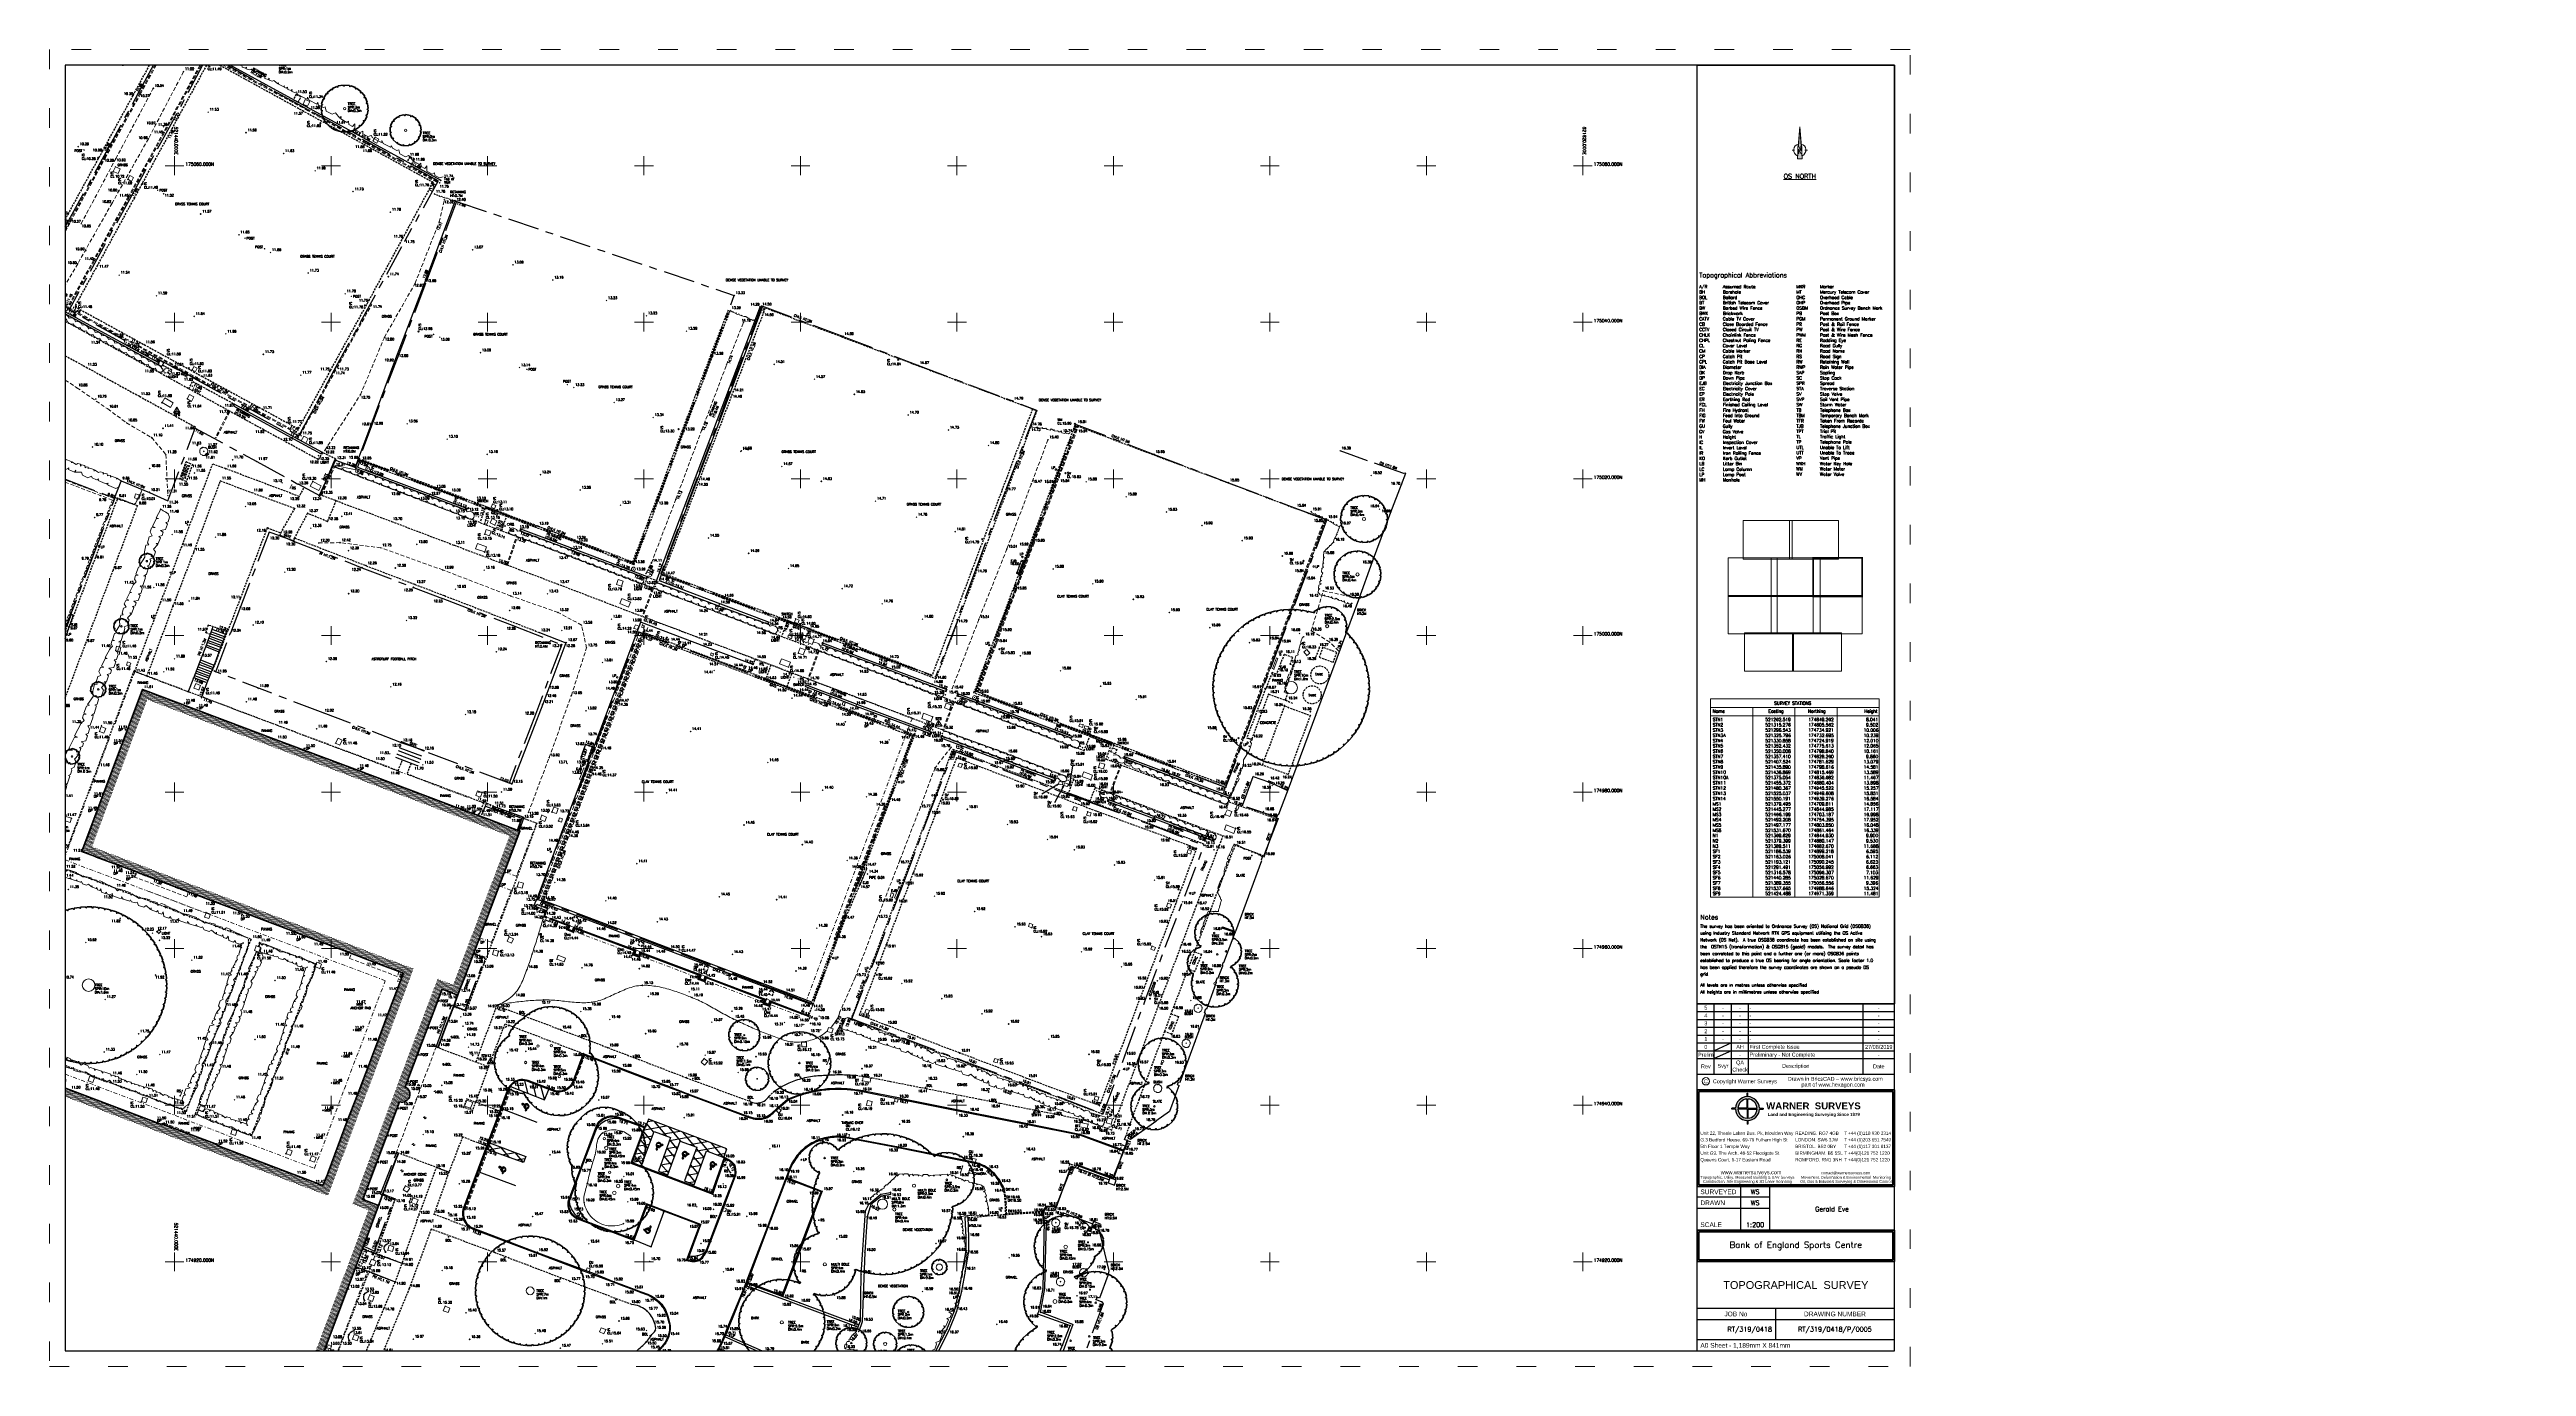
# Paper-space layout 'RT3190418P0005' of a CAD drawing. Extents: x -2 to 315, y -2 to 166.
# The model-space entities are those that its viewports show. They can reach past a viewport. Long polylines and large blocks are cut down to what shows.
import ezdxf
from ezdxf.enums import TextEntityAlignment as Align
from ezdxf.lldxf.tags import DXFTag

# ---------------------------------------------------------------- set-up
doc = ezdxf.new("R2010")
doc.units = 0
doc.header["$PDMODE"] = 3
doc.header["$PDSIZE"] = 0.05
for name, pattern in [('Centre', [7, 4, -1, 1, -1]), ('CUT', [10, 2.5, -5, 2.5]), ('DASHDOT', [1, 0.5, -0.25, 0, -0.25]), ('DASHED', [0.75, 0.5, -0.25]), ('HIDDEN', [0.375, 0.25, -0.125])]:
    doc.linetypes.add(name, pattern=pattern)
doc.layers.get('0').update_dxf_attribs({"linetype": 'CONTINUOUS', "lineweight": 18})
for name, color, linetype, lineweight in [('I031G_SURVEY-GRID', 7, 'CONTINUOUS', 18), ('I031T_SURVEY-GRID-TXT', 7, 'CONTINUOUS', 13), ('I042T_SURVEY-STA', 1, 'CONTINUOUS', 13), ('I277G_CANOPY', 30, 'DASHDOT', 18), ('I901G_TITLE-BOLD', 1, 'CONTINUOUS', 35), ('I901G_TITLE-BORDER', 7, 'CONTINUOUS', 25), ('I901G_TITLE-CUT', 1, 'CUT', 18), ('I901G_TITLE-NORTH', 1, 'CONTINUOUS', 18), ('I901G_TITLE-SHEET', 7, 'CONTINUOUS', 18), ('I901T_TITLE-NORTH-TXT', 1, 'CONTINUOUS', 18), ('I901T_TITLE-NOTES', 7, 'CONTINUOUS', 18), ('I901T_TITLE-TXT', 7, 'CONTINUOUS', 25), ('I904G_HATCHING', 62, 'CONTINUOUS', 18), ('I910T_TXT-GEN-S', 7, 'CONTINUOUS', 13), ('I917G_BUILDING', 3, 'CONTINUOUS', 50), ('I923G_SURVEY-POINT', 7, 'CONTINUOUS', 18), ('I923T_SURVEY-LEVEL', 7, 'CONTINUOUS', 13), ('I941G_TREE', 72, 'CONTINUOUS', 18), ('I941G_TREE-VEG', 6, 'CONTINUOUS', 35), ('I941T_TREE-TXT', 82, 'CONTINUOUS', 13), ('I952G_KERB', 5, 'CONTINUOUS', 25), ('I952G_KERB-DROP', 5, 'HIDDEN', 25), ('I960G_COVER', 1, 'CONTINUOUS', 18), ('I960T_COVER-TXT', 1, 'CONTINUOUS', 13), ('I963G_SW', 200, 'DASHED', 18), ('I976G_ST-FURN', 220, 'CONTINUOUS', 18), ('I976T_ST-FURN-TXT', 220, 'CONTINUOUS', 13), ('I991G_SLOPE', 21, 'DASHED', 18), ('I995G_VEGETATION', 102, 'CONTINUOUS', 18), ('Viewports', 7, 'CONTINUOUS', 18)]:
    doc.layers.add(name, color=color, linetype=linetype, lineweight=lineweight)
for name, color, linetype in [('I240G_STAIR', 10, 'CONTINUOUS'), ('I280G_BLDG-FRAME', 7, 'HIDDEN'), ('I940G_SURFACE', 200, 'HIDDEN'), ('I971G_FENCE', 5, 'Centre'), ('I972G_WALL', 10, 'CONTINUOUS'), ('I973G_GATE', 20, 'CONTINUOUS'), ('I997G_ROAD_MARKING', 7, 'CONTINUOUS')]:
    doc.layers.add(name, color=color, linetype=linetype)
doc.layers.get('Viewports').off()
doc.layers.get('Viewports').freeze()
doc.styles.add('ARIAL', font='arial.ttf')
doc.styles.add('COMPLEX', font='complex.shx')
doc.styles.add('ddd', font='arialbd.ttf')
doc.styles.add('MONOTXT', font='simplex.shx')
doc.styles.get("Standard").update_dxf_attribs({"font": 'simplex.shx'})
tags = doc.linetypes.add('TV_B2', pattern='A,0.4,-0.091104,["TV(B2)",Standard,S=0.15,R=0,X=0,Y=-0.075],-0.812988,0.4', length=1.704092).pattern_tags.tags
tags[6] = DXFTag(74, 10)
doc.dimstyles.get("Standard").update_dxf_attribs({"dimtxt": 0.18, "dimasz": 0.18, "dimexe": 0.18, "dimexo": 0.0625, "dimgap": 0.09, "dimtad": 0, "dimtih": 1, "dimtoh": 1, "dimdec": 4, "dimzin": 0, "dimdsep": 46, "dimtxsty": 'Standard', "dimcen": 0.09, "dimadec": 0, "dimazin": 0, "dimtfac": 1, "dimtdec": 4, "dimtofl": 0, "dimtmove": 0, "dimatfit": 3, "dimfxl": 1, "dimtolj": 1, "dimtzin": 0, "dimarcsym": 0})

# ---------------------------------------------------------------- blocks, each defined once
blk = doc.blocks.new('TOPO')
at = {"layer": 'I901T_TITLE-NOTES', "style": 'MONOTXT'}
for s, p in [('A/R', (1.045, 0.7266)), ('Assumed Route', (1.0601, 0.7266)), ('MKR', (1.1071, 0.7266)), ('Marker', (1.1222, 0.7266)), ('BH', (1.045, 0.7232)), ('BOL', (1.045, 0.7197)), ('BT', (1.045, 0.7163)), ('BW', (1.045, 0.7129)), ('Borehole', (1.0601, 0.7232)), ('Bollard', (1.0601, 0.7197)), ('British Telecom Cover', (1.0601, 0.7163)), ('Barbed Wire Fence', (1.0601, 0.7129)), ('OHC', (1.1071, 0.7197)), ('OHP', (1.1071, 0.7163)), ('OSBM', (1.1071, 0.7129)), ('MT', (1.1071, 0.7232)), ('Mercury Telecom Cover', (1.1222, 0.7232)), ('Overhead Cable', (1.1222, 0.7197)), ('Overhead Pipe', (1.1222, 0.7163)), ('Ordnance Survey Bench Mark', (1.1222, 0.7129)), ('BWK', (1.045, 0.7095)), ('CATV', (1.045, 0.706)), ('CB', (1.045, 0.7026)), ('CCTV', (1.045, 0.6992)), ('CHLK', (1.045, 0.6957)), ('Cable TV Cover', (1.0601, 0.706)), ('Close Boarded Fence', (1.0601, 0.7026)), ('Closed Circuit TV', (1.0601, 0.6992)), ('Chainlink Fence', (1.0601, 0.6957)), ('Brickwork', (1.0601, 0.7095)), ('PB', (1.1071, 0.7095)), ('PGM', (1.1071, 0.706)), ('PR', (1.1071, 0.7026)), ('PW', (1.1071, 0.6992)), ('PWM', (1.1071, 0.6957)), ('Post Box', (1.1222, 0.7095)), ('Permanent Ground Marker', (1.1222, 0.706)), ('Post & Rail Fence', (1.1222, 0.7026)), ('Post & Wire Fence', (1.1222, 0.6992)), ('Post & Wire Mesh Fence', (1.1222, 0.6957)), ('CHPL', (1.045, 0.6923)), ('CL', (1.045, 0.6889)), ('CM', (1.045, 0.6855)), ('CP', (1.045, 0.682)), ('Chestnut Paling Fence', (1.0601, 0.6923)), ('Cover Level', (1.0601, 0.6889)), ('Cable Marker', (1.0601, 0.6855)), ('Catch Pit', (1.0601, 0.682)), ('Catch Pit Base Level', (1.0601, 0.6786)), ('RE', (1.1071, 0.6923)), ('RG', (1.1071, 0.6889)), ('RN', (1.1071, 0.6855)), ('RS', (1.1071, 0.682)), ('Rodding Eye', (1.1222, 0.6923)), ('Road Gully', (1.1222, 0.6889)), ('Road Name', (1.1222, 0.6855)), ('Road Sign', (1.1222, 0.682)), ('Retaining Wall', (1.1222, 0.6786)), ('CPL', (1.045, 0.6786)), ('DIA', (1.045, 0.6752)), ('DK', (1.045, 0.6717)), ('DP', (1.045, 0.6683)), ('EJB', (1.045, 0.6649)), ('Diameter', (1.0601, 0.6752)), ('Drop Kerb', (1.0601, 0.6717)), ('Down Pipe', (1.0601, 0.6683)), ('Electricity Junction Box', (1.0601, 0.6649)), ('SAP', (1.1071, 0.6717)), ('SC', (1.1071, 0.6683)), ('SPR', (1.1071, 0.6649)), ('RW', (1.1071, 0.6786)), ('RWP', (1.1071, 0.6752)), ('Rain Water Pipe', (1.1222, 0.6752)), ('Sapling', (1.1222, 0.6717)), ('Stop Cock', (1.1222, 0.6683)), ('Spread', (1.1222, 0.6649)), ('EC', (1.045, 0.6615)), ('EP', (1.045, 0.658)), ('ER', (1.045, 0.6546)), ('FCL', (1.045, 0.6512)), ('FH', (1.045, 0.6477)), ('Electricity Cover', (1.0601, 0.6615)), ('Electricity Pole', (1.0601, 0.658)), ('Earthing Rod', (1.0601, 0.6546)), ('Finished Ceiling Level', (1.0601, 0.6512)), ('Fire Hydrant', (1.0601, 0.6477)), ('TB', (1.1071, 0.6477)), ('STA', (1.1071, 0.6615)), ('SV', (1.1071, 0.658)), ('SVP', (1.1071, 0.6546)), ('SW', (1.1071, 0.6512)), ('Traverse Station', (1.1222, 0.6615)), ('Telephone Box', (1.1222, 0.6477)), ('Stop Valve', (1.1222, 0.658)), ('Soil Vent Pipe', (1.1222, 0.6546)), ('Storm Water', (1.1222, 0.6512)), ('FIG', (1.045, 0.6443)), ('FW', (1.045, 0.6409)), ('GU', (1.045, 0.6375)), ('GV', (1.045, 0.634)), ('Gully', (1.0601, 0.6375)), ('Gas Valve', (1.0601, 0.634)), ('Feed Into Ground', (1.0601, 0.6443)), ('Foul Water', (1.0601, 0.6409)), ('TBM', (1.1071, 0.6443)), ('TFR', (1.1071, 0.6409)), ('TJB', (1.1071, 0.6375)), ('TPT', (1.1071, 0.6342)), ('Temporary Bench Mark', (1.1222, 0.6443)), ('Taken From Records', (1.1222, 0.6409)), ('Telephone Junction Box', (1.1222, 0.6375)), ('Trial Pit', (1.1222, 0.6342)), ('H', (1.045, 0.6306)), ('IC', (1.045, 0.6272)), ('IL', (1.045, 0.6237)), ('IR', (1.045, 0.6203)), ('KO', (1.045, 0.6169)), ('Height', (1.0601, 0.6306)), ('Inspection Cover', (1.0601, 0.6272)), ('Invert Level', (1.0601, 0.6237)), ('Iron Railing Fence', (1.0601, 0.6203)), ('Kerb Outlet', (1.0601, 0.6169)), ('TL', (1.1071, 0.6308)), ('TP', (1.1071, 0.6274)), ('VP', (1.1071, 0.6171)), ('UTL', (1.1071, 0.6239)), ('UTT', (1.1071, 0.6205)), ('Traffic Light', (1.1222, 0.6308)), ('Telephone Pole', (1.1222, 0.6274)), ('Vent Pipe', (1.1222, 0.6171)), ('Unable To Lift', (1.1222, 0.6239)), ('Unable To Trace', (1.1222, 0.6205)), ('LB', (1.045, 0.6135)), ('LC', (1.045, 0.61)), ('LP', (1.045, 0.6066)), ('MH', (1.045, 0.6032)), ('Litter Bin', (1.0601, 0.6135)), ('Lamp Column', (1.0601, 0.61)), ('Lamp Post', (1.0601, 0.6066)), ('Manhole', (1.0601, 0.6032)), ('WKH', (1.1071, 0.6136)), ('WM', (1.1071, 0.6102)), ('WV', (1.1071, 0.6068)), ('Water Key Hole', (1.1222, 0.6136)), ('Water Meter', (1.1222, 0.6102)), ('Water Valve', (1.1222, 0.6068))]:
    blk.add_text(s, height=0.002, dxfattribs=at).set_placement(p)
at = {"layer": 'I901T_TITLE-TXT', "style": 'COMPLEX'}
blk.add_text('Topographical Abbreviations', height=0.003, dxfattribs=at).set_placement((1.045, 0.7335))
blk = doc.blocks.new('logo1')
at = {"layer": 'I901T_TITLE-TXT', "color": 1}
for p, q in [((0.9187, 0.1747), (0.9187, 0.177)), ((0.9187, 0.177), (0.9192, 0.177)), ((0.9192, 0.1747), (0.9192, 0.177)), ((0.9113, 0.1674), (0.909, 0.1674)), ((0.909, 0.1668), (0.909, 0.1674)), ((0.9113, 0.1668), (0.909, 0.1668)), ((0.9187, 0.1674), (0.9128, 0.1674)), ((0.9187, 0.1668), (0.9128, 0.1668)), ((0.9187, 0.1674), (0.9187, 0.1732)), ((0.9187, 0.1668), (0.9187, 0.161)), ((0.9187, 0.1595), (0.9187, 0.1572)), ((0.9192, 0.1674), (0.9192, 0.1732)), ((0.9192, 0.1674), (0.9251, 0.1674)), ((0.9192, 0.1668), (0.9192, 0.161)), ((0.9192, 0.1668), (0.9251, 0.1668)), ((0.9192, 0.1595), (0.9192, 0.1572)), ((0.9266, 0.1674), (0.9289, 0.1674)), ((0.9266, 0.1668), (0.9289, 0.1668)), ((0.9289, 0.1674), (0.9289, 0.1668)), ((0.9192, 0.1572), (0.9187, 0.1572))]:
    blk.add_line(p, q, dxfattribs=at)
for radius, start, end in [(0.00764, 92.1041, 177.8959), (0.00764, 2.1041, 87.8959), (0.00764, 182.1041, 267.8959), (0.00613, 92.6242, 177.3758), (0.00613, 182.6242, 267.3758), (0.00613, 2.6242, 87.3758), (0.00613, 272.6242, 357.3758), (0.00764, 272.1041, 357.8959)]:
    blk.add_arc((0.9189, 0.1671), radius, start, end, dxfattribs=at)
blk = doc.blocks.new('NORTH')
at = {"layer": 'I901G_TITLE-NORTH'}
h = blk.add_hatch(color=256, dxfattribs=at)
h.paths.add_polyline_path([(-0.0009, 0.0022), (-0.0006, 0.0022), (0.0006, -0.0003), (0.0006, 0.0022), (0.0007, 0.0022), (0.0009, 0.0025), (0, 0.0143)])
h.paths.add_polyline_path([(-0.0015, -0.0056), (0.0015, -0.0056), (0.0012, -0.0022), (0.0006, -0.0022), (-0.0006, 0.0003), (-0.0006, -0.0022), (-0.0012, -0.0022)])
for p, q in [((-0.0049, 0), (-0.0033, 0)), ((-0.001, 0.0022), (0, 0.0149)), ((-0.0009, 0.0022), (0, 0.0143)), ((0, 0.0149), (0.001, 0.0022)), ((0, 0.0143), (0.0009, 0.0022)), ((0.0033, 0), (0.0049, 0)), ((-0.0015, -0.0057), (-0.0013, -0.0022)), ((-0.0015, -0.0056), (-0.0012, -0.0022)), ((-0.0015, -0.0056), (0.0015, -0.0056)), ((-0.0015, -0.0057), (0.0016, -0.0057)), ((0.0012, -0.0022), (0.0015, -0.0056)), ((0.0013, -0.0022), (0.0016, -0.0057))]:
    blk.add_line(p, q, dxfattribs=at)
for start, end in [(102.2743, 249.1198), (290.8802, 77.7257)]:
    blk.add_arc((0, 0), 0.00392, start, end, dxfattribs=at)
at = {"layer": 'I901T_TITLE-NORTH-TXT'}
for p, q in [((-0.0013, 0.0022), (-0.0006, 0.0022)), ((-0.0013, 0.0022), (-0.0013, -0.0022)), ((-0.0009, 0.0022), (-0.0006, 0.0022)), ((-0.0006, 0.0022), (0.0006, -0.0005)), ((-0.0006, 0.0022), (0.0006, -0.0003)), ((-0.0006, 0.0005), (-0.0006, -0.0022)), ((-0.0006, 0.0005), (0.0006, -0.0022)), ((-0.0006, 0.0003), (-0.0006, -0.0022)), ((-0.0006, 0.0003), (0.0006, -0.0022)), ((0.0006, 0.0022), (0.0006, -0.0005)), ((0.0006, 0.0022), (0.0013, 0.0022)), ((0.0006, 0.0022), (0.0006, -0.0003)), ((0.0006, 0.0022), (0.0009, 0.0022)), ((0.0007, 0.0022), (0.0009, 0.0025)), ((0.0007, 0.0022), (0.0009, 0.0024)), ((0.0008, 0.0022), (0.0009, 0.0023)), ((0.0013, 0.0022), (0.0013, -0.0022)), ((-0.0013, -0.0022), (-0.0006, -0.0022)), ((-0.0012, -0.0022), (-0.0006, -0.0022)), ((0.0006, -0.0022), (0.0013, -0.0022)), ((0.0006, -0.0022), (0.0012, -0.0022))]:
    blk.add_line(p, q, dxfattribs=at)
blk = doc.blocks.new('PT_STATION')
at = {"color": 0, "linetype": 'Continuous', "flags": 128}
for points in [[(0, 0.5), (-0.433, -0.25)], [(-0.433, -0.25), (0, 0), (0, 0.5)], [(0.433, -0.25), (0, 0.5)], [(0, 0), (0.433, -0.25)], [(-0.433, -0.25), (0.433, -0.25)]]:
    blk.add_lwpolyline(points, dxfattribs=at)
blk = doc.blocks.new('Road Sign')
at = {"color": 0, "linetype": 'ByBlock'}
blk.add_polyline3d([(1.02, 0.04, 0), (-0.08, 0.04, 0)], dxfattribs=at)
for centre in [(0, 0), (0.92, 0)]:
    blk.add_circle(centre, 0.035, dxfattribs=at)
blk = doc.blocks.new('HER Vegitation')
at = {"color": 0, "linetype": 'ByBlock'}
blk.add_polyline3d([(0, 0, 0), (0.005, 0.0072, 0), (0.0165, 0.0097, 0), (0.0206, 0.0053, 0), (0.0225, 0.0112, 0), (0.0359, 0.0137, 0), (0.0437, 0.0047, 0), (0.044, 0.0119, 0), (0.0525, 0.014, 0), (0.0581, 0.0087, 0), (0.0587, 0.0131, 0), (0.0737, 0.0159, 0), (0.0762, 0.0112, 0), (0.0759, 0.0159, 0), (0.0906, 0.0128, 0), (0.094, 0.0197, 0), (0.1084, 0.0228, 0), (0.1159, 0.0175, 0), (0.1181, 0.0209, 0), (0.1293, 0.0237, 0), (0.134, 0.0206, 0), (0.1337, 0.0247, 0), (0.1518, 0.0287, 0), (0.1584, 0.0259, 0), (0.1559, 0.029, 0), (0.1618, 0.0315, 0), (0.1797, 0.035, 0), (0.1837, 0.0319, 0)], dxfattribs=at)
blk = doc.blocks.new('BUSH-C')
at = {"color": 0, "linetype": 'ByBlock'}
blk.add_polyline3d([(-0.22, 0.4, 0), (-0.26, 0.46, 0), (-0.18, 0.51, 0), (-0.07, 0.46, 0), (-0.02, 0.51, 0), (0.19, 0.48, 0), (0.18, 0.41, 0), (0.22, 0.47, 0), (0.39, 0.34, 0), (0.37, 0.3, 0), (0.42, 0.31, 0), (0.53, 0.12, 0), (0.49, 0.09, 0), (0.54, 0.05, 0), (0.49, -0.17, 0), (0.46, -0.17, 0), (0.48, -0.21, 0), (0.41, -0.37, 0), (0.36, -0.36, 0), (0.37, -0.39, 0), (0.2, -0.53, 0), (0.15, -0.49, 0), (0.14, -0.54, 0), (-0.17, -0.53, 0), (-0.16, -0.45, 0), (-0.18, -0.49, 0), (-0.37, -0.39, 0), (-0.36, -0.36, 0), (-0.4, -0.38, 0), (-0.5, -0.19, 0), (-0.46, -0.16, 0), (-0.51, -0.15, 0), (-0.52, 0.1, 0), (-0.47, 0.11, 0), (-0.5, 0.14, 0), (-0.44, 0.3, 0), (-0.38, 0.3, 0), (-0.41, 0.32, 0), (-0.29, 0.44, 0), (-0.23, 0.4, 0)], close=True, dxfattribs=at)
blk = doc.blocks.new('HEL Vegitation')
at = {"color": 0, "linetype": 'ByBlock'}
blk.add_polyline3d([(0, 0, 0), (0.092, -0.011, 0), (0.093, 0.01, 0), (0.1, -0.008, 0), (0.182, -0.015, 0), (0.184, 0.011, 0), (0.197, -0.02, 0), (0.239, -0.021, 0), (0.268, 0.013, 0), (0.287, -0.013, 0), (0.346, -0.006, 0), (0.36, 0.011, 0), (0.371, -0.014, 0), (0.436, -0.006, 0), (0.483, 0.015, 0), (0.575, -0.005, 0), (0.575, 0.015, 0), (0.593, -0.009, 0), (0.665, -0.008, 0), (0.666, 0.017, 0), (0.679, -0.008, 0), (0.714, -0.005, 0), (0.731, 0.02, 0), (0.765, 0.004, 0)], dxfattribs=at)

msp = doc.modelspace()

# ---------------------------------------------------------------- hatches: boundary and pattern name
at = {"layer": 'I904G_HATCHING'}
h = msp.add_hatch(dxfattribs=at)
h.set_pattern_fill('ANSI31', color=256, scale=0.05, angle=325, style=0)
h.paths.add_polyline_path([(521444.65, 174870.13), (521444.77, 174870.49), (521444.74, 174870.5), (521448.45, 174880.37), (521449.94, 174884.33), (521450.83, 174886.53), (521450.85, 174886.52), (521450.93, 174886.78), (521450.89, 174886.8), (521451.3, 174887.88), (521451.76, 174889.09), (521452.09, 174889.95), (521456.94, 174902.78), (521456.97, 174902.77), (521457.05, 174902.98), (521457.02, 174902.99), (521457.91, 174905.37), (521457.94, 174905.36), (521458.02, 174905.55), (521457.98, 174905.56), (521458.28, 174906.37), (521462.96, 174918.78), (521466.07, 174927.19), (521464.08, 174927.95), (521468.77, 174940.43, 0.955868), (521469.47, 174942.33), (521471.15, 174946.74), (521474.22, 174954.82), (521476.21, 174954.07), (521476.51, 174954.89), (521477.01, 174956.19), (521478.2, 174959.33), (521484.14, 174975), (521479.85, 174976.62), (521476.93, 174977.67), (521452.97, 174986.68), (521435.92, 174993.1), (521428.13, 174972.42), (521429.78, 174971.79), (521430.02, 174971.69), (521433.18, 174970.51), (521434.9, 174969.87), (521438.34, 174968.56), (521441.76, 174967.26), (521445.16, 174965.98), (521448.6, 174964.68), (521455.49, 174962.09), (521455.48, 174962.05), (521458.89, 174960.79), (521462.31, 174959.52), (521465.74, 174958.18), (521469.25, 174956.85), (521468.58, 174955.06), (521467.26, 174951.62), (521465.97, 174948.19), (521464.69, 174944.77), (521463.39, 174941.34), (521462.08, 174937.94), (521459.64, 174931.42), (521459.53, 174931.16), (521458.96, 174929.76), (521455.45, 174931.08), (521445.43, 174934.86), (521445.46, 174934.96), (521438.39, 174937.63), (521438.32, 174937.52), (521426.62, 174941.94), (521417.77, 174945.27), (521416.32, 174941.55), (521415.79, 174940.15), (521415.69, 174939.88), (521414.83, 174937.57), (521414.72, 174937.25), (521412.88, 174932.3), (521410.97, 174927.23), (521411.01, 174927.22), (521410.31, 174925.26), (521409.79, 174923.82), (521409.59, 174923.89), (521409.49, 174923.62), (521409.7, 174923.55), (521409.18, 174922.19), (521408.78, 174921.26), (521408.62, 174921.3), (521408.53, 174921.03), (521408.66, 174920.98), (521406.04, 174913.96), (521403.64, 174907.54), (521403.46, 174907.61), (521403.36, 174907.32), (521403.55, 174907.24), (521403.12, 174906.1), (521402.69, 174904.96), (521402.49, 174905.03), (521402.38, 174904.75), (521402.51, 174904.7), (521400.2, 174898.47), (521397.78, 174892.06), (521397.49, 174891.28), (521397.36, 174891.33), (521397.24, 174891.05), (521397.38, 174890.99), (521396.52, 174888.72), (521396.37, 174888.77), (521396.27, 174888.45), (521396.4, 174888.4), (521395.13, 174885.03), (521394.06, 174882.19), (521391.34, 174874.99), (521391.21, 174875.04), (521391.1, 174874.76), (521391.24, 174874.71), (521390.38, 174872.42), (521390.23, 174872.47), (521390.13, 174872.21), (521390.28, 174872.15), (521389.99, 174871.37), (521387.52, 174864.85), (521385.21, 174858.71), (521385.07, 174858.75), (521384.96, 174858.47), (521385.14, 174858.41), (521384.27, 174856.1), (521384.09, 174856.17), (521383.99, 174855.89), (521384.05, 174855.87), (521381.59, 174849.29), (521380.19, 174845.64), (521379.18, 174842.62), (521379.09, 174842.65), (521379, 174842.44), (521378.92, 174842.47), (521378.82, 174842.2), (521378.98, 174842.13), (521378.56, 174841.01), (521378.11, 174839.83), (521377.94, 174839.89), (521377.84, 174839.61), (521383.07, 174837.63), (521382.98, 174837.37), (521384.93, 174836.61), (521385.08, 174836.98), (521386.17, 174836.56), (521388.51, 174835.67), (521388.35, 174835.27), (521393.37, 174833.44), (521399.89, 174830.98), (521407.69, 174828.05), (521413.36, 174825.91), (521419.13, 174823.74), (521420.92, 174823.05), (521421.05, 174823.32), (521426.28, 174821.35), (521427.35, 174824.2), (521427.32, 174824.21), (521427.48, 174824.65), (521431.5, 174835.31), (521432.25, 174837.31), (521433.39, 174840.32), (521433.43, 174840.3), (521433.5, 174840.49), (521433.46, 174840.51), (521434.17, 174842.39), (521436.19, 174847.76), (521438.54, 174854), (521438.59, 174853.98), (521438.66, 174854.17), (521438.6, 174854.19), (521439.18, 174855.77), (521439.47, 174856.56), (521439.54, 174856.53), (521439.62, 174856.78), (521439.58, 174856.8), (521442.59, 174864.82), (521444.41, 174869.65), (521444.6, 174870.15)])
h.paths.add_polyline_path([(521438.72, 174857.38), (521435.25, 174848.11), (521431.73, 174838.75), (521425.66, 174822.65), (521420.51, 174824.59), (521420.39, 174824.33), (521413.72, 174826.84), (521400.24, 174831.92), (521394.66, 174834.02), (521394.79, 174834.36), (521384.51, 174838.26), (521384.37, 174837.9), (521384.23, 174837.95), (521384.32, 174838.23), (521379.29, 174840.13), (521380.23, 174842.61), (521381.14, 174845.31), (521382.53, 174848.93), (521384.99, 174855.52), (521386.14, 174858.35), (521388.46, 174864.49), (521390.93, 174871.02), (521392.33, 174874.77), (521412.22, 174927.38), (521413.82, 174931.96), (521415.65, 174936.9), (521416.72, 174939.79), (521418.35, 174943.98), (521426.26, 174941), (521426.26, 174941), (521437.97, 174936.59), (521445.07, 174933.93), (521459.59, 174928.44), (521463.02, 174937.59), (521465.62, 174944.41), (521466.91, 174947.84), (521469.52, 174954.71), (521470.53, 174957.43), (521466.09, 174959.11), (521462.66, 174960.45), (521459.24, 174961.73), (521455.84, 174963.02), (521448.95, 174965.62), (521445.51, 174966.92), (521442.11, 174968.2), (521438.7, 174969.49), (521429.42, 174973.02), (521436.5, 174991.81), (521452.62, 174985.74), (521482.84, 174974.38), (521475.62, 174955.36), (521473.64, 174956.11), (521470.21, 174947.1), (521468.54, 174942.69), (521467.83, 174940.78), (521462.79, 174927.37), (521464.79, 174926.61), (521462.02, 174919.13), (521457.34, 174906.72), (521456, 174903.13), (521451.15, 174890.3), (521449, 174884.68), (521444.77, 174873.43), (521443.66, 174870.5)], flags=16)
at = {"layer": 'I997G_ROAD_MARKING'}
h = msp.add_hatch(color=256, dxfattribs=at)
h.paths.add_polyline_path([(521484.87, 174939.28), (521485.02, 174939.4), (521484.8, 174939.66), (521484.96, 174939.97), (521484.53, 174940.23, 0.693543), (521484.39, 174940.11, 0.696716), (521484.57, 174940.1), (521484.72, 174940.02), (521484.6, 174939.79), (521484.68, 174939.75), (521484.79, 174939.97), (521484.85, 174939.93), (521484.71, 174939.65), (521484.91, 174939.41), (521484.83, 174939.34)])
h.paths.add_polyline_path([(521484.89, 174939.62), (521484.98, 174939.52, 1.367716), (521484.8, 174940.11), (521484.88, 174940.06, -1.518743), (521484.89, 174939.62)])
h = msp.add_hatch(dxfattribs=at)
h.set_pattern_fill('DIAMONDS', color=256, scale=0.15, angle=70, style=0)
h.paths.add_polyline_path([(521499.66, 174932.33), (521501.3, 174936.64), (521503.39, 174935.86), (521501.84, 174931.56), (521503.04, 174931.1), (521504.61, 174935.42), (521506.76, 174934.62), (521505.19, 174930.32), (521506.4, 174929.82), (521508, 174934.15), (521510.22, 174933.3), (521510.59, 174934.42), (521500.58, 174938.21), (521500.21, 174937.21), (521498.55, 174932.7)])
h = msp.add_hatch(dxfattribs=at)
h.set_pattern_fill('DIAMONDS', color=256, scale=0.15, angle=250, style=0)
h.paths.add_polyline_path([(521484.91, 174933.44), (521480.26, 174935.18), (521479.97, 174934.32), (521484.58, 174932.66)])
h = msp.add_hatch(color=256, dxfattribs=at)
h.paths.add_polyline_path([(521502.43, 174934.89), (521502.29, 174935.02), (521502.06, 174934.76), (521501.74, 174934.87), (521501.55, 174934.42, 0.693543), (521501.68, 174934.29, 0.696716), (521501.66, 174934.47), (521501.73, 174934.63), (521501.96, 174934.55), (521501.99, 174934.63), (521501.76, 174934.71), (521501.79, 174934.77), (521502.09, 174934.67), (521502.3, 174934.91), (521502.38, 174934.84)])
h.paths.add_polyline_path([(521502.1, 174934.86), (521502.18, 174934.96, 1.367716), (521501.63, 174934.7), (521501.66, 174934.79, -1.518743), (521502.1, 174934.86)])
h = msp.add_hatch(color=256, dxfattribs=at)
h.paths.add_polyline_path([(521505.78, 174933.73), (521505.63, 174933.86), (521505.41, 174933.61), (521505.09, 174933.72), (521504.89, 174933.26, 0.693543), (521505.02, 174933.14, 0.696716), (521505.01, 174933.32), (521505.07, 174933.48), (521505.31, 174933.4), (521505.34, 174933.47), (521505.11, 174933.55), (521505.13, 174933.62), (521505.43, 174933.52), (521505.65, 174933.75), (521505.73, 174933.68)])
h.paths.add_polyline_path([(521505.44, 174933.71), (521505.53, 174933.8, 1.367716), (521504.97, 174933.55), (521505.01, 174933.63, -1.518743), (521505.44, 174933.71)])
h = msp.add_hatch(color=256, dxfattribs=at)
h.paths.add_polyline_path([(521509.33, 174932.4), (521509.19, 174932.53), (521508.96, 174932.28), (521508.64, 174932.39), (521508.44, 174931.93, 0.693543), (521508.58, 174931.8, 0.696716), (521508.56, 174931.99), (521508.63, 174932.14), (521508.86, 174932.06), (521508.89, 174932.14), (521508.66, 174932.22), (521508.69, 174932.28), (521508.99, 174932.18), (521509.2, 174932.42), (521509.28, 174932.35)])
h.paths.add_polyline_path([(521509, 174932.37), (521509.08, 174932.47, 1.367716), (521508.52, 174932.22), (521508.56, 174932.3, -1.518743), (521509, 174932.37)])
h = msp.add_hatch(color=256, dxfattribs=at)
h.paths.add_polyline_path([(521481.92, 174931.23), (521482.06, 174931.35), (521481.85, 174931.61), (521482, 174931.92), (521481.58, 174932.17, 0.693543), (521481.44, 174932.06, 0.696716), (521481.62, 174932.05), (521481.76, 174931.96), (521481.65, 174931.74), (521481.72, 174931.7), (521481.83, 174931.92), (521481.89, 174931.88), (521481.75, 174931.6), (521481.96, 174931.35), (521481.87, 174931.28)])
h.paths.add_polyline_path([(521481.94, 174931.56), (521482.02, 174931.46, 1.367716), (521481.85, 174932.05), (521481.93, 174932, -1.518743), (521481.94, 174931.56)])
h = msp.add_hatch(color=256, dxfattribs=at)
h.paths.add_polyline_path([(521499.95, 174924.1), (521500.07, 174923.95), (521500.34, 174924.15), (521500.63, 174923.99), (521500.91, 174924.4, 0.693543), (521500.8, 174924.55, 0.696716), (521500.78, 174924.37), (521500.69, 174924.22), (521500.47, 174924.35), (521500.43, 174924.28), (521500.65, 174924.16), (521500.61, 174924.1), (521500.33, 174924.25), (521500.07, 174924.06), (521500.01, 174924.14)])
h.paths.add_polyline_path([(521500.29, 174924.07), (521500.18, 174923.99, 1.367716), (521500.78, 174924.14), (521500.73, 174924.06, -1.518743), (521500.29, 174924.07)])

# ---------------------------------------------------------------- linework, layer by layer
at = {"layer": 'I031G_SURVEY-GRID'}
for p, q in [((521438.8, 175060), (521441.2, 175060)), ((521440, 175061.2), (521440, 175058.8)), ((521458.8, 175060), (521461.2, 175060)), ((521460, 175061.2), (521460, 175058.8)), ((521478.8, 175060), (521481.2, 175060)), ((521480, 175061.2), (521480, 175058.8)), ((521498.8, 175060), (521501.2, 175060)), ((521500, 175061.2), (521500, 175058.8)), ((521518.8, 175060), (521521.2, 175060)), ((521520, 175061.2), (521520, 175058.8)), ((521538.8, 175060), (521541.2, 175060)), ((521540, 175061.2), (521540, 175058.8)), ((521558.8, 175060), (521561.2, 175060)), ((521560, 175061.2), (521560, 175058.8)), ((521578.8, 175060), (521581.2, 175060)), ((521580, 175061.2), (521580, 175058.8)), ((521598.8, 175060), (521601.2, 175060)), ((521600, 175061.2), (521600, 175058.8)), ((521618.8, 175060), (521621.2, 175060)), ((521620, 175061.2), (521620, 175058.8)), ((521440, 175041.2), (521440, 175038.8)), ((521460, 175041.2), (521460, 175038.8)), ((521480, 175041.2), (521480, 175038.8)), ((521500, 175041.2), (521500, 175038.8)), ((521520, 175041.2), (521520, 175038.8)), ((521540, 175041.2), (521540, 175038.8)), ((521560, 175041.2), (521560, 175038.8)), ((521580, 175041.2), (521580, 175038.8)), ((521600, 175041.2), (521600, 175038.8)), ((521620, 175041.2), (521620, 175038.8)), ((521438.8, 175040), (521441.2, 175040)), ((521458.8, 175040), (521461.2, 175040)), ((521478.8, 175040), (521481.2, 175040)), ((521498.8, 175040), (521501.2, 175040)), ((521518.8, 175040), (521521.2, 175040)), ((521538.8, 175040), (521541.2, 175040)), ((521558.8, 175040), (521561.2, 175040)), ((521578.8, 175040), (521581.2, 175040)), ((521598.8, 175040), (521601.2, 175040)), ((521618.8, 175040), (521621.2, 175040)), ((521440, 175021.2), (521440, 175018.8)), ((521460, 175021.2), (521460, 175018.8)), ((521480, 175021.2), (521480, 175018.8)), ((521500, 175021.2), (521500, 175018.8)), ((521520, 175021.2), (521520, 175018.8)), ((521540, 175021.2), (521540, 175018.8)), ((521560, 175021.2), (521560, 175018.8)), ((521580, 175021.2), (521580, 175018.8)), ((521600, 175021.2), (521600, 175018.8)), ((521620, 175021.2), (521620, 175018.8)), ((521438.8, 175020), (521441.2, 175020)), ((521458.8, 175020), (521461.2, 175020)), ((521478.8, 175020), (521481.2, 175020)), ((521498.8, 175020), (521501.2, 175020)), ((521518.8, 175020), (521521.2, 175020)), ((521538.8, 175020), (521541.2, 175020)), ((521558.8, 175020), (521561.2, 175020)), ((521578.8, 175020), (521581.2, 175020)), ((521598.8, 175020), (521601.2, 175020)), ((521618.8, 175020), (521621.2, 175020)), ((521438.8, 175000), (521441.2, 175000)), ((521440, 175001.2), (521440, 174998.8)), ((521458.8, 175000), (521461.2, 175000)), ((521460, 175001.2), (521460, 174998.8)), ((521478.8, 175000), (521481.2, 175000)), ((521480, 175001.2), (521480, 174998.8)), ((521498.8, 175000), (521501.2, 175000)), ((521500, 175001.2), (521500, 174998.8)), ((521518.8, 175000), (521521.2, 175000)), ((521520, 175001.2), (521520, 174998.8)), ((521538.8, 175000), (521541.2, 175000)), ((521540, 175001.2), (521540, 174998.8)), ((521558.8, 175000), (521561.2, 175000)), ((521560, 175001.2), (521560, 174998.8)), ((521578.8, 175000), (521581.2, 175000)), ((521580, 175001.2), (521580, 174998.8)), ((521598.8, 175000), (521601.2, 175000)), ((521600, 175001.2), (521600, 174998.8)), ((521618.8, 175000), (521621.2, 175000)), ((521620, 175001.2), (521620, 174998.8)), ((521438.8, 174980), (521441.2, 174980)), ((521440, 174981.2), (521440, 174978.8)), ((521458.8, 174980), (521461.2, 174980)), ((521460, 174981.2), (521460, 174978.8)), ((521478.8, 174980), (521481.2, 174980)), ((521480, 174981.2), (521480, 174978.8)), ((521498.8, 174980), (521501.2, 174980)), ((521500, 174981.2), (521500, 174978.8)), ((521518.8, 174980), (521521.2, 174980)), ((521520, 174981.2), (521520, 174978.8)), ((521538.8, 174980), (521541.2, 174980)), ((521540, 174981.2), (521540, 174978.8)), ((521558.8, 174980), (521561.2, 174980)), ((521560, 174981.2), (521560, 174978.8)), ((521578.8, 174980), (521581.2, 174980)), ((521580, 174981.2), (521580, 174978.8)), ((521598.8, 174980), (521601.2, 174980)), ((521600, 174981.2), (521600, 174978.8)), ((521618.8, 174980), (521621.2, 174980)), ((521620, 174981.2), (521620, 174978.8)), ((521440, 174961.2), (521440, 174958.8)), ((521460, 174961.2), (521460, 174958.8)), ((521480, 174961.2), (521480, 174958.8)), ((521500, 174961.2), (521500, 174958.8)), ((521520, 174961.2), (521520, 174958.8)), ((521540, 174961.2), (521540, 174958.8)), ((521560, 174961.2), (521560, 174958.8)), ((521580, 174961.2), (521580, 174958.8)), ((521600, 174961.2), (521600, 174958.8)), ((521620, 174961.2), (521620, 174958.8)), ((521438.8, 174960), (521441.2, 174960)), ((521458.8, 174960), (521461.2, 174960)), ((521478.8, 174960), (521481.2, 174960)), ((521498.8, 174960), (521501.2, 174960)), ((521518.8, 174960), (521521.2, 174960)), ((521538.8, 174960), (521541.2, 174960)), ((521558.8, 174960), (521561.2, 174960)), ((521578.8, 174960), (521581.2, 174960)), ((521598.8, 174960), (521601.2, 174960)), ((521618.8, 174960), (521621.2, 174960)), ((521438.8, 174940), (521441.2, 174940)), ((521440, 174941.2), (521440, 174938.8)), ((521458.8, 174940), (521461.2, 174940)), ((521460, 174941.2), (521460, 174938.8)), ((521478.8, 174940), (521481.2, 174940)), ((521480, 174941.2), (521480, 174938.8)), ((521498.8, 174940), (521501.2, 174940)), ((521500, 174941.2), (521500, 174938.8)), ((521518.8, 174940), (521521.2, 174940)), ((521520, 174941.2), (521520, 174938.8)), ((521538.8, 174940), (521541.2, 174940)), ((521540, 174941.2), (521540, 174938.8)), ((521558.8, 174940), (521561.2, 174940)), ((521560, 174941.2), (521560, 174938.8)), ((521578.8, 174940), (521581.2, 174940)), ((521580, 174941.2), (521580, 174938.8)), ((521598.8, 174940), (521601.2, 174940)), ((521600, 174941.2), (521600, 174938.8)), ((521618.8, 174940), (521621.2, 174940)), ((521620, 174941.2), (521620, 174938.8)), ((521438.8, 174920), (521441.2, 174920)), ((521440, 174921.2), (521440, 174918.8)), ((521458.8, 174920), (521461.2, 174920)), ((521460, 174921.2), (521460, 174918.8)), ((521478.8, 174920), (521481.2, 174920)), ((521480, 174921.2), (521480, 174918.8)), ((521498.8, 174920), (521501.2, 174920)), ((521500, 174921.2), (521500, 174918.8)), ((521518.8, 174920), (521521.2, 174920)), ((521520, 174921.2), (521520, 174918.8)), ((521538.8, 174920), (521541.2, 174920)), ((521540, 174921.2), (521540, 174918.8)), ((521558.8, 174920), (521561.2, 174920)), ((521560, 174921.2), (521560, 174918.8)), ((521578.8, 174920), (521581.2, 174920)), ((521580, 174921.2), (521580, 174918.8)), ((521598.8, 174920), (521601.2, 174920)), ((521600, 174921.2), (521600, 174918.8)), ((521618.8, 174920), (521621.2, 174920)), ((521620, 174921.2), (521620, 174918.8))]:
    msp.add_line(p, q, dxfattribs=at)
at = {"layer": 'I042T_SURVEY-STA', "color": 1}
for p in [(521440.28, 175028.67, 11.63), (521537.66, 174988.65, 15.32)]:
    msp.add_point(p, dxfattribs=at)
at = {"layer": 'I240G_STAIR'}
for p, q in [((521471.07, 174983.35, 11.7), (521468.29, 174984.41, 11.69)), ((521468.46, 174984.84, 11.84), (521471.25, 174983.77, 11.85)), ((521471.41, 174984.19, 12), (521468.62, 174985.26, 11.99)), ((521468.78, 174985.66, 12.15), (521471.57, 174984.6, 12.16))]:
    msp.add_line(p, q, dxfattribs=at)
for points in [[(521445.81, 174998.49, 13.23), (521444.15, 174999.08, 13.24)], [(521444.3, 174999.36, 13.07), (521445.92, 174998.75, 13.07)], [(521446.05, 174999.02, 12.9), (521444.39, 174999.63, 12.9)], [(521444.52, 174999.92, 12.74), (521446.14, 174999.31, 12.74)], [(521446.23, 174999.61, 12.57), (521444.62, 175000.17, 12.57)], [(521444.73, 175000.47, 12.41), (521446.34, 174999.85, 12.4)], [(521446.46, 175000.14, 12.24), (521444.82, 175000.77, 12.24)], [(521444.51, 174995.11, 14.39), (521442.89, 174995.71, 14.4)], [(521443.01, 174995.97, 14.23), (521444.59, 174995.38, 14.22)], [(521444.75, 174995.67, 14.06), (521443.11, 174996.29, 14.06)], [(521443.23, 174996.57, 13.9), (521444.86, 174995.96, 13.89)], [(521444.97, 174996.22, 13.73), (521443.34, 174996.84, 13.73)], [(521445.61, 174997.91, 13.57), (521443.98, 174998.53, 13.58)], [(521444.04, 174998.79, 13.4), (521445.7, 174998.17, 13.4)], [(521444.05, 174993.98, 15.08), (521442.49, 174994.57, 15.08)], [(521442.56, 174994.87, 14.9), (521444.18, 174994.29, 14.9)], [(521444.28, 174994.57, 14.73), (521442.69, 174995.16, 14.73)], [(521442.81, 174995.42, 14.56), (521444.4, 174994.82, 14.56)], [(521579.8, 174981.28, 16.58), (521580.49, 174980.98, 16.59)], [(521579.85, 174981.42, 16.42), (521580.57, 174981.13, 16.43)]]:
    msp.add_polyline3d(points, dxfattribs=at)
at = {"layer": 'I277G_CANOPY'}
for p, q in [((521500.86, 175002.05, 19.25), (521534.3, 174989.45, 19.24)), ((521481.48, 174968.01, 14.4), (521483.01, 174967.43, 14.56)), ((521482.16, 174969.82, 14.4), (521483.7, 174969.24, 14.56)), ((521478.99, 174961.39, 14.4), (521480.52, 174960.81, 14.56)), ((521477.2, 174952.03, 14.54), (521479.79, 174958.87, 14.56)), ((521478.25, 174959.45, 14.4), (521479.79, 174958.87, 14.56)), ((521475.66, 174952.61, 14.38), (521477.2, 174952.03, 14.54))]:
    msp.add_line(p, q, dxfattribs=at)
for points in [[(521500.86, 175002.05, 19.25), (521486.43, 174963.96, 19.41)], [(521500.86, 175002.05, 19.25), (521534.3, 174989.45, 19.24), (521520, 174951.38, 19.25)], [(521441.73, 174992.79, 14.55), (521434.91, 174995.36, 14.53), (521432.32, 174988.52, 14.55)], [(521477.39, 174979.34, 14.54), (521443.48, 174992.13, 14.56)], [(521431.66, 174986.8, 14.56), (521429.05, 174979.84, 14.56)], [(521428.42, 174978.22, 14.55), (521425.84, 174971.39, 14.52), (521432.66, 174968.82, 14.55), (521434.42, 174968.17, 14.55), (521443.96, 174964.56, 14.54)], [(521428.43, 174978.24, 14.55), (521425.85, 174971.41, 14.52)], [(521486.25, 174976, 14.52), (521479.41, 174978.57, 14.55)], [(521486.25, 174976, 14.53), (521484.78, 174972.12, 14.55)], [(521484.78, 174972.12, 14.55), (521483.7, 174969.24, 14.56)], [(521425.37, 174944.2, 14.55), (521439.05, 174939.06, 14.56), (521445.92, 174936.45, 14.56), (521457.88, 174931.93, 14.56), (521457.9, 174931.96, 14.56), (521461.72, 174942.1, 14.55), (521466.93, 174955.9, 14.54), (521455.86, 174960.08, 14.54), (521444.41, 174964.39, 14.54), (521436.14, 174967.52, 14.54)], [(521483.01, 174967.43, 14.56), (521480.52, 174960.81, 14.56)], [(521486.43, 174963.96, 19.41), (521520, 174951.38, 19.25)], [(521465.61, 174921.23, 14.57), (521468.17, 174928.06, 14.54), (521466.65, 174928.64, 14.44)], [(521464.05, 174921.73, 14.85), (521468.21, 174920.17, 14.64), (521468.44, 174920.09, 14.66)], [(521459.49, 174905, 14.56), (521464.6, 174918.62, 14.62)], [(521463.14, 174919.27, 14.85), (521467.31, 174917.71, 14.64), (521467.54, 174917.63, 14.66)]]:
    msp.add_polyline3d(points, dxfattribs=at)
at = {"layer": 'I280G_BLDG-FRAME'}
for points in [[(521456.17, 175068.76, 11.55), (521455.54, 175069.11, 11.53), (521455.17, 175068.45, 11.52), (521455.8, 175068.1, 11.54)], [(521470.34, 175060.18, 11.69), (521470.68, 175060.82, 11.68), (521470.07, 175061.15, 11.69), (521469.72, 175060.5, 11.69)], [(521438.68, 175033.52, 11.58), (521439.34, 175033.7, 11.6), (521439.22, 175034.15, 11.58), (521438.56, 175033.96, 11.57)], [(521441.37, 175020.11, 11.55), (521441.9, 175021.64, 11.56), (521441.37, 175021.83, 11.56), (521440.84, 175020.3, 11.55)], [(521444.24, 175023.3, 11.62), (521444.34, 175023.12, 11.63), (521444.05, 175022.96, 11.61), (521443.95, 175023.14, 11.6)], [(521504.68, 174999.16, 14.44), (521504.45, 174999.25, 14.44), (521504.36, 174999.02, 14.44), (521504.59, 174998.93, 14.44)], [(521513.04, 174996.02, 14.44), (521512.81, 174996.11, 14.44), (521512.72, 174995.88, 14.44), (521512.94, 174995.79, 14.44)], [(521588.56, 174997.81, 16.27), (521586.75, 174998.47, 16.27), (521586.29, 174997.21, 16.27), (521588.1, 174996.55, 16.27)], [(521521.17, 174992.96, 14.44), (521521.37, 174992.89, 14.59), (521521.29, 174992.65, 14.59), (521521.08, 174992.72, 14.44)], [(521529.51, 174989.82, 14.44), (521529.71, 174989.73, 14.45), (521529.61, 174989.5, 14.45), (521529.41, 174989.59, 14.44)], [(521579.05, 174983.45, 16.24), (521581.89, 174990.99, 16.24), (521585.16, 174989.76, 16.24), (521582.32, 174982.22, 16.24)], [(521491.96, 174984.36, 13.87), (521492.53, 174986.05, 13.83), (521493.36, 174985.77, 13.85), (521492.79, 174984.08, 13.9)], [(521490.9, 174963.61, 14.44), (521491.37, 174963.43, 14.44), (521491.55, 174963.9, 14.44), (521491.08, 174964.08, 14.44)], [(521499.24, 174960.47, 14.44), (521499.72, 174960.29, 14.44), (521499.9, 174960.75, 14.44), (521499.41, 174960.94, 14.44)], [(521507.59, 174957.33, 14.44), (521508.06, 174957.15, 14.44), (521508.24, 174957.62, 14.44), (521507.76, 174957.8, 14.44)], [(521515.94, 174954.18, 14.45), (521516.41, 174954.01, 14.44), (521516.59, 174954.47, 14.44), (521516.12, 174954.65, 14.45)], [(521454.44, 174946.53, 11.49), (521454.65, 174947.12, 11.49), (521454.45, 174947.19, 11.49), (521454.24, 174946.6, 11.49)], [(521471.08, 174942.51, 15.06), (521471.14, 174942.65, 15.05), (521471.3, 174942.59, 15.06), (521471.24, 174942.45, 15.06)], [(521561.9, 174936.27, 16.76), (521562.66, 174936.86, 16.76), (521563.03, 174936.37, 16.73), (521562.28, 174935.78, 16.73)], [(521464.13, 174920.22, 13.04), (521463.8, 174919.4, 13.05), (521463.53, 174919.51, 13.05), (521463.85, 174920.33, 13.04)], [(521464.54, 174921.29, 13.03), (521464.22, 174920.47, 13.03), (521463.94, 174920.58, 13.03), (521464.26, 174921.4, 13.03)], [(521465.28, 174921.08, 15.08), (521465.43, 174921.04, 15.07), (521465.39, 174920.87, 15.08), (521465.24, 174920.91, 15.09)], [(521460.02, 174909.28, 13.03), (521459.93, 174908.87, 13.02), (521459.47, 174908.97, 13.02), (521459.56, 174909.39, 13.03)]]:
    msp.add_polyline3d(points, close=True, dxfattribs=at)
for centre in [(521586.38, 174994.95, 16.26), (521585.4, 174992.42, 16.26)]:
    msp.add_circle(centre, 1.15, dxfattribs=at)
at = {"layer": 'I917G_BUILDING'}
for p, q in [((521469.47, 174942.33, 15.09), (521474.22, 174954.82, 15.1)), ((521474.22, 174954.82, 15.1), (521476.21, 174954.07, 15.1)), ((521426.62, 174941.94), (521438.32, 174937.52)), ((521463.39, 174941.34), (521464.69, 174944.77)), ((521438.39, 174937.63), (521445.46, 174934.96)), ((521459.64, 174931.42), (521462.08, 174937.94)), ((521445.43, 174934.86), (521455.45, 174931.08)), ((521455.45, 174931.08), (521458.96, 174929.76))]:
    msp.add_line(p, q, dxfattribs=at)
for points in [[(521417.77, 174945.27, 11.48), (521426.62, 174941.94, 11.5), (521438.32, 174937.52, 11.5), (521438.39, 174937.63, 11.5), (521445.46, 174934.96, 11.52), (521445.43, 174934.86, 11.52), (521455.45, 174931.08, 11.5), (521458.96, 174929.76, 11.47), (521459.53, 174931.16, 11.47), (521459.64, 174931.42, 11.47), (521459.64, 174931.42, 11.47), (521462.08, 174937.94, 11.48), (521463.39, 174941.34, 11.48), (521464.69, 174944.77, 11.48), (521465.97, 174948.19, 11.48), (521467.26, 174951.62, 11.47), (521468.58, 174955.06, 11.47), (521469.25, 174956.85, 11.46), (521465.74, 174958.18, 11.49), (521462.31, 174959.52, 11.5), (521458.89, 174960.79, 11.49), (521455.48, 174962.05, 11.52), (521455.49, 174962.09, 11.52), (521448.6, 174964.68, 11.51), (521445.16, 174965.98, 11.5), (521441.76, 174967.26, 11.52), (521438.34, 174968.56, 11.52), (521434.9, 174969.87, 11.51), (521433.18, 174970.51, 11.5), (521430.02, 174971.69, 11.5), (521429.78, 174971.79, 11.5), (521429.78, 174971.79, 11.5), (521428.13, 174972.42, 11.51), (521435.92, 174993.1, 11.51)], [(521435.92, 174993.1, 11.51), (521442.81, 174990.5, 11.49), (521452.97, 174986.68, 11.5), (521463.37, 174982.77, 11.49), (521476.93, 174977.67, 11.5), (521479.85, 174976.62, 11.51), (521484.14, 174975, 11.4), (521478.2, 174959.33, 13.08), (521477.01, 174956.19, 13.06), (521476.51, 174954.89, 13.14), (521475.57, 174952.36, 13.14), (521474.82, 174950.37, 13.64), (521473.7, 174947.42, 14.88), (521473.67, 174947.35, 14.88)], [(521466.07, 174927.19, 15.09), (521464.08, 174927.95, 15.09), (521468.77, 174940.43, 15.09)], [(521468.6, 174933.89, 14.89), (521468.57, 174933.8, 14.89), (521468.28, 174933.04, 14.59), (521466.63, 174928.68, 13.17), (521466.44, 174928.19, 13.1), (521464.02, 174921.66, 13.03), (521462.96, 174918.78, 13.04), (521462.12, 174916.56, 13.02), (521458.28, 174906.37, 13.09)]]:
    msp.add_polyline3d(points, dxfattribs=at)
msp.add_arc((521469.08, 174941.4, 15.09), 1.01, 252.2152, 67.0447, dxfattribs=at)
at = {"layer": 'I923G_SURVEY-POINT'}
for p in [(521433.38, 175072.82, 10.31), (521441.15, 175072.01, 11), (521444.21, 175073.91, 11.47), (521444.51, 175073.33, 11.49), (521434.71, 175068.99, 10.3), (521435.41, 175069.32, 10.28), (521435.63, 175069.13, 10.27), (521437.28, 175069.88, 10.54), (521455.54, 175069.11, 11.53), (521439.72, 175065.63, 11.47), (521444.29, 175066.83, 11.53), (521456.23, 175067.59, 11.57), (521456.43, 175067.87, 11.34), (521456.47, 175066.94, 11.57), (521457.09, 175067.02, 11.58), (521458.64, 175065.42, 11.6), (521427.68, 175062.43, 10.28), (521436.65, 175063.44, 10.99), (521437.58, 175065.29, 10.97), (521438.59, 175064.97, 11.36), (521438.6, 175064.28, 11.45), (521439.64, 175064.7, 11.48), (521449.13, 175064.21, 11.58), (521460.9, 175065.29, 11.61), (521464.46, 175062.83, 11.66), (521465.08, 175062.22, 11.66), (521465.63, 175063.64, 11.52), (521430.24, 175061.01, 10.28), (521430.79, 175061.85, 10.28), (521431.11, 175060.93, 10.28), (521431.27, 175061.71, 10.28), (521432.44, 175059.86, 10.72), (521432.48, 175060.89, 10.62), (521453.94, 175061.55, 11.63), (521457.96, 175059.34, 11.69), (521470.07, 175061.16, 11.69), (521470.34, 175060.18, 11.69), (521470.68, 175060.82, 11.68), (521432.85, 175056.76, 10.8), (521434.04, 175058.26, 11.09), (521434.1, 175056.07, 11.45), (521434.48, 175056.15, 11.46), (521434.86, 175055.91, 11.47), (521435.9, 175057.69, 11.48), (521438.6, 175056.41, 11.52), (521462.81, 175056.69, 11.73), (521472.88, 175057.78, 11.76), (521473.06, 175057.84, 11.74), (521473.22, 175056.38, 11.76), (521473.89, 175057.82, 11.75), (521474.01, 175058.13, 11.74), (521426.39, 175053.79, 10.3), (521426.45, 175052.96, 10.29), (521426.71, 175052.83, 10.27), (521432.02, 175055.23, 10.82), (521443.34, 175053.83, 11.57), (521467.58, 175054.06, 11.78), (521473.82, 175052.8, 12.41), (521474.48, 175055.65, 12.32), (521475.87, 175055.54, 12.4), (521476.04, 175055.44, 12.98), (521428.06, 175052.58, 10.65), (521448.23, 175051.17, 11.65), (521469.16, 175050.7, 11.76), (521469.43, 175050.38, 11.75), (521427.62, 175047.47, 10.85), (521428.66, 175049.14, 10.8), (521429.65, 175047.93, 11.45), (521430.14, 175047.29, 11.47), (521452.27, 175048.91, 11.69), (521478.1, 175049.26, 13.07), (521483.25, 175047.33, 13.09), (521432.91, 175046.02, 11.54), (521437.69, 175043.38, 11.59), (521457.08, 175046.29, 11.73), (521461.8, 175043.64, 11.78), (521467.32, 175045.83, 11.74), (521470.75, 175044.99, 12.87), (521472.07, 175044.95, 12.98), (521472.1, 175045.48, 12.89), (521488.34, 175045.4, 13.16), (521511.54, 175043.43, 13.33), (521425.65, 175041.34, 11.5), (521425.71, 175041.52, 11.45), (521426.07, 175041.68, 11.46), (521426.51, 175041.58, 11.46), (521426.69, 175041.76, 11.46), (521427.41, 175042.04, 11.48), (521442.5, 175040.76, 11.64), (521464.34, 175042.13, 11.76), (521464.85, 175042.78, 11.75), (521465.09, 175042.35, 11.74), (521495.22, 175042.77, 13.23), (521500.32, 175040.83, 13.23), (521511.02, 175041.5, 13.29), (521512.73, 175039.99, 14.19), (521514.83, 175042, 14.29), (521515.07, 175042.08, 14.5), (521515.29, 175041.21, 14.5), (521430.44, 175037.73, 11.24), (521432.13, 175038.01, 11.52), (521433.47, 175037.75, 11.54), (521435.39, 175037.02, 11.54), (521436.12, 175037.14, 11.56), (521446.54, 175038.51, 11.68), (521466.82, 175038.07, 12.8), (521471.17, 175038.81, 12.98), (521473.91, 175038.09, 13.08), (521505.44, 175038.87, 13.29), (521525.43, 175038.2, 14.59), (521428.7, 175034.27, 11.23), (521437.33, 175033.96, 11.55), (521437.98, 175034.83, 11.58), (521438.34, 175034.36, 11.58), (521439.8, 175034.26, 11.61), (521441.82, 175034.14, 11.6), (521442.24, 175033.9, 11.6), (521451.35, 175035.9, 11.73), (521459.93, 175033.83, 11.75), (521460.42, 175033.86, 11.74), (521460.94, 175034.11, 11.73), (521468.12, 175034.98, 12.92), (521468.66, 175035.92, 12.99), (521479.09, 175036.11, 13.09), (521484.1, 175034.21, 13.14), (521508.77, 175035.67, 13.28), (521510.55, 175034.56, 14.14), (521516.64, 175034.63, 14.51), (521532.48, 175035.22, 14.64), (521535.07, 175034.49, 14.67), (521427.51, 175031.63, 10.66), (521435.51, 175030.54, 11.53), (521439.2, 175033.5, 11.63), (521442.27, 175031.84, 11.66), (521442.45, 175032.85, 11.62), (521442.87, 175032.92, 11.62), (521443.53, 175033.09, 11.63), (521456.13, 175033.25, 11.77), (521463.75, 175030.72, 12.75), (521491.02, 175031.67, 13.23), (521510.89, 175031.57, 14.21), (521510.9, 175031.11, 14.49), (521521.79, 175032.72, 14.57), (521526.89, 175030.79, 14.63), (521429.95, 175030.2, 10.75), (521431.46, 175028.93, 10.81), (521438.4, 175029.73, 11.59), (521441.61, 175030.21, 11.64), (521446.99, 175028.66, 11.73), (521447.64, 175029.54, 11.67), (521448.59, 175029.48, 11.69), (521450.56, 175028.73, 11.7), (521451.25, 175028.89, 11.71), (521496.2, 175029.76, 13.27), (521501.17, 175027.84, 13.34), (521533.76, 175028.16, 14.7), (521547.12, 175029.95, 14.79), (521433.86, 175027.16, 10.85), (521437.08, 175025.26, 11.1), (521438.52, 175026.45, 11.41), (521442.62, 175026.64, 11.66), (521442.63, 175026.49, 11.65), (521442.91, 175024.28, 11.63), (521451.41, 175026.25, 11.92), (521455.02, 175025.26, 12.1), (521455.78, 175025.08, 11.75), (521455.79, 175026.51, 11.77), (521455.85, 175026.38, 11.77), (521455.89, 175025.49, 11.77), (521456, 175025.76, 11.76), (521456.19, 175025.49, 11.75), (521456.19, 175024.85, 11.85), (521465.07, 175026.84, 12.61), (521465.37, 175027.31, 12.99), (521469.72, 175027.02, 13.06), (521474.84, 175025.06, 13.1), (521504.43, 175026.34, 13.3), (521505.1, 175026.01, 13.29), (521507.39, 175026.24, 14.16), (521538.91, 175026.24, 14.73), (521544.03, 175024.27, 14.8), (521549.44, 175026.88, 14.78), (521549.54, 175026.74, 14.73), (521551.63, 175024.99, 15.4), (521554.44, 175025.89, 15.74), (521555.06, 175027.03, 15.9), (521555.25, 175026.95, 15.91), (521556.46, 175026.42, 15.94), (521429.52, 175024.06, 10.1), (521436.82, 175021.33, 10.66), (521438.89, 175023.1, 11.28), (521441.5, 175022.18, 11.56), (521441.9, 175021.64, 11.56), (521443.73, 175023.52, 11.57), (521444.05, 175022.96, 11.61), (521444.24, 175023.3, 11.62), (521446.53, 175021.3, 11.56), (521447.42, 175022.43, 11.7), (521450.5, 175022.22, 11.97), (521458.36, 175022.46, 12.22), (521458.39, 175022.96, 12.25), (521458.86, 175023.42, 12.22), (521459.2, 175023.64, 12.22), (521460.43, 175021.52, 12.31), (521460.58, 175022.37, 12.31), (521463.02, 175021.49, 12.36), (521463.26, 175021.5, 12.98), (521463.58, 175022.49, 12.99), (521463.66, 175022.35, 12.85), (521463.86, 175022.22, 12.96), (521464.69, 175021.29, 12.99), (521479.95, 175023.13, 13.16), (521512.38, 175023.52, 14.54), (521512.44, 175023.59, 14.55), (521517.63, 175021.57, 14.57), (521565.19, 175023.13, 15.95), (521588.98, 175023.57, 16.38), (521430.51, 175017.88, 9.78), (521433.16, 175019.74, 9.84), (521435.59, 175017.92, 10.01), (521436.78, 175018.27, 10.21), (521439.13, 175017.86, 11.31), (521441.37, 175020.11, 11.55), (521441.49, 175019.66, 11.55), (521442.56, 175020.74, 11.55), (521445.86, 175019.75, 11.55), (521449.92, 175018.21, 11.89), (521453.74, 175019.5, 12.12), (521455.82, 175019.31, 12.26), (521457.66, 175019.68, 12.3), (521458.59, 175017.85, 12.34), (521458.84, 175017.91, 12.35), (521468.84, 175018.32, 12.69), (521472.53, 175017.86, 13.09), (521472.71, 175018.02, 12.97), (521473.27, 175018.7, 13.06), (521475.21, 175018.22, 13.09), (521486.76, 175020.54, 13.24), (521491.84, 175018.57, 13.26), (521506.42, 175019.78, 14.2), (521506.8, 175020.11, 14.48), (521522.66, 175019.68, 14.63), (521546.15, 175018.37, 14.77), (521549.51, 175019.35, 15.47), (521552.46, 175019.59, 15.91), (521553.06, 175020.19, 15.84), (521553.88, 175020.72, 15.83), (521556.52, 175019.63, 15.88), (521574.71, 175019.51, 15.95), (521592.95, 175020.44, 16.52), (521596.81, 175019.28, 16.7), (521429.79, 175015.07, 9.77), (521432.34, 175017.53, 9.8), (521432.73, 175017.51, 9.81), (521435.27, 175016.56, 9.88), (521438.23, 175016.13, 11.26), (521439.15, 175017.2, 11.34), (521439.18, 175015.52, 11.48), (521449.08, 175016.47, 12.05), (521455.36, 175016.2, 12.32), (521455.93, 175017.75, 12.29), (521456.98, 175015.6, 12.37), (521460.62, 175017.22, 12.38), (521461.38, 175015.21, 12.41), (521477, 175015.2, 13.1), (521477.2, 175016.16, 13.15), (521477.4, 175016.21, 13.12), (521477.55, 175016.25, 13.13), (521478.84, 175015.14, 13.2), (521479.28, 175016.37, 13.1), (521479.7, 175016.25, 13.12), (521479.77, 175014.74, 13.16), (521480.64, 175016.76, 13.11), (521481.25, 175016.01, 13.1), (521497, 175016.65, 13.31), (521501.8, 175017.15, 13.28), (521504.07, 175017.39, 14.13), (521529.6, 175017.16, 14.71), (521534.83, 175015.11, 14.76), (521561.63, 175017.71, 15.89), (521566.77, 175015.76, 15.93), (521583.28, 175016.26, 15.94), (521585.27, 175015.8, 15.91), (521586.97, 175014.82, 15.85), (521587.27, 175014.81, 15.94), (521594, 175016.14, 16.54), (521595.47, 175015.73, 16.66), (521439.69, 175012.9, 11.56), (521445.22, 175012.54, 11.86), (521451.84, 175013.74, 12.16), (521452.08, 175013.19, 12.16), (521453.45, 175012.72, 12.3), (521453.57, 175013.08, 12.28), (521455.22, 175012.04, 12.3), (521455.3, 175012.4, 12.28), (521457.43, 175013.69, 12.36), (521458.44, 175011.81, 12.3), (521459.53, 175014.55, 12.38), (521461.15, 175011.85, 12.42), (521467.73, 175014.56, 12.7), (521470.97, 175011.63, 12.9), (521475.74, 175011.52, 13.11), (521479.64, 175012.92, 13.15), (521480.93, 175014.08, 13.14), (521482.23, 175013.97, 13.22), (521483.84, 175012.6, 13.22), (521484.23, 175013.61, 13.18), (521484.3, 175013.48, 13.22), (521486.43, 175013.98, 13.19), (521491.21, 175012.18, 13.24), (521491.45, 175011.82, 13.22), (521508.24, 175012.45, 14.55), (521539.77, 175013.25, 14.81), (521543.24, 175012.29, 14.79), (521549.87, 175011.81, 15.85), (521571.32, 175014.03, 15.9), (521576.45, 175012.1, 15.9), (521588.15, 175011.92, 16.19), (521588.99, 175013.99, 16.27), (521429.31, 175009.73, 9.79), (521429.93, 175009.97, 9.81), (521440.87, 175011.22, 11.49), (521442.46, 175010.64, 11.55), (521462.22, 175010.83, 12.39), (521463.95, 175008.65, 12.24), (521464.48, 175008.91, 12.26), (521466.36, 175011.19, 12.75), (521468.22, 175008.61, 12.59), (521474.3, 175008.36, 12.99), (521479.56, 175008.34, 13.16), (521479.64, 175010.66, 13.18), (521482.39, 175009.02, 13.2), (521490.28, 175010.21, 13.47), (521490.71, 175011.06, 13.49), (521490.83, 175011.13, 13.14), (521498.65, 175008.47, 13.28), (521498.72, 175009.06, 13.28), (521500.94, 175009.25, 14.11), (521513.38, 175010.49, 14.59), (521518.47, 175008.55, 14.65), (521542.4, 175008.48, 14.78), (521546.38, 175011.04, 15.51), (521548.22, 175009.46, 16), (521549.4, 175011.41, 15.92), (521552.3, 175008.48, 15.88), (521581.59, 175010.15, 15.86), (521584.29, 175009.52, 15.84), (521587.02, 175010.75, 15.98), (521593.11, 175009.43, 16.39), (521432.14, 175008.3, 9.87), (521434.74, 175006.5, 11.43), (521435.67, 175006.28, 11.56), (521437.35, 175006.13, 11.56), (521454.09, 175008.09, 12.2), (521462.26, 175005.33, 12.2), (521470.52, 175006.14, 12.25), (521470.71, 175006.52, 12.27), (521475.9, 175005.9, 12.62), (521487.67, 175005.31, 13.43), (521489.07, 175006.5, 13.47), (521497.14, 175006.28, 13.76), (521498.83, 175008.12, 13.29), (521499.96, 175006.79, 13.93), (521500.11, 175006.46, 13.88), (521500.25, 175007.92, 13.88), (521500.32, 175007.45, 13.9), (521500.42, 175007.51, 13.84), (521501.48, 175006.24, 13.97), (521501.53, 175006.82, 13.87), (521501.76, 175006.9, 14.49), (521502, 175008.08, 14.12), (521502.16, 175007.88, 14.49), (521502.41, 175007.68, 14.47), (521503.08, 175006.8, 14.51), (521525.34, 175005.97, 14.72), (521547.54, 175005.7, 15.85), (521547.68, 175008.06, 16.01), (521547.86, 175007.98, 16.01), (521557.37, 175006.58, 15.9), (521584.46, 175008.17, 15.84), (521584.51, 175007.51, 15.94), (521586.34, 175005.3, 16.43), (521586.83, 175005.69, 16.53), (521438.21, 175004.19, 11.5), (521439.8, 175003.72, 11.55), (521441.88, 175004.39, 11.94), (521448.38, 175004.68, 12.11), (521448.41, 175003.64, 12.08), (521474.29, 175004.72, 12.23), (521482.83, 175003.18, 12.69), (521482.99, 175005.03, 13.14), (521489.01, 175002.94, 13.32), (521495.86, 175002.09, 13.81), (521498.28, 175004.25, 13.83), (521498.63, 175002.84, 13.84), (521508.17, 175003.39, 14.24), (521509.61, 175003.91, 14.58), (521509.66, 175003.74, 14.28), (521510.09, 175004.78, 14.55), (521519.39, 175002.11, 14.6), (521530.45, 175004.03, 14.76), (521535.61, 175002.09, 14.8), (521540.04, 175002.02, 14.79), (521542.8, 175002.05, 15.51), (521562.55, 175004.61, 15.93), (521567.14, 175002.93, 15.9), (521590.46, 175004.1, 16.49), (521590.84, 175004.84, 16.58), (521425.46, 174999.68, 9.79), (521425.98, 174999.5, 9.8), (521426.51, 175001.1, 9.87), (521428.65, 174999, 9.87), (521444, 175000.4, 11.97), (521444.3, 175001.32, 11.97), (521444.73, 175000.47, 12.41), (521446.46, 175000.14, 12.24), (521446.76, 175000.47, 12.03), (521447.13, 175000.3, 12.04), (521450.06, 175001.33, 12.1), (521469.64, 175001.92, 12.22), (521483.36, 175001.23, 12.26), (521486.65, 175000.36, 12.24), (521489.5, 175000.62, 12.91), (521490.02, 174999.07, 12.28), (521490.1, 174999.1, 12.67), (521492.02, 175001.32, 13.56), (521498.72, 175000.93, 14.22), (521499.35, 175000.47, 14.5), (521499.59, 175001.69, 13.99), (521499.76, 175000.14, 14.47), (521499.81, 175001.33, 14.45), (521499.89, 175000.43, 14.44), (521499.95, 175000.05, 14.37), (521502.91, 174999.72, 14.44), (521504.45, 174999.25, 14.44), (521504.68, 174999.16, 14.44), (521506.79, 174999.77, 14.21), (521515.56, 175000.62, 14.58), (521515.88, 175001.43, 14.54), (521515.89, 175001.59, 14.64), (521517.13, 175000.58, 14.57), (521517.4, 175000.42, 14.64), (521517.9, 175001.8, 14.58), (521518.27, 175001.7, 14.62), (521518.48, 175000.04, 14.63), (521519.95, 175001.46, 14.6), (521520.7, 174999.1, 14.72), (521521.01, 175000.83, 14.65), (521521.03, 174998.88, 14.67), (521521.76, 174999.47, 14.71), (521522.82, 174999.07, 14.64), (521522.83, 174998.93, 14.72), (521540.12, 175001.98, 14.79), (521545.05, 174998.98, 15.84), (521545.45, 175001.01, 15.92), (521572.31, 175000.99, 15.86), (521577.38, 174999.08, 15.83), (521581.22, 174999.52, 15.84), (521581.45, 174999.45, 15.94), (521583.77, 175000.25, 16.08), (521584.32, 174999.83, 16.19), (521585.28, 175000.6, 16.35), (521587.64, 174999.15, 16.39), (521431.72, 174998.25, 11.4), (521432.6, 174997.99, 11.46), (521433.01, 174997.9, 11.45), (521434.1, 174997.47, 11.52), (521434.26, 174996.05, 11.46), (521439.98, 174997, 11.89), (521443.39, 174997.11, 13.57), (521459.4, 174996.68, 12.09), (521481.12, 174997.91, 12.24), (521489.48, 174998.82, 12.31), (521492.66, 174998.41, 13.75), (521494.71, 174996.53, 13.81), (521507.74, 174998.62, 14.23), (521508.89, 174997.66, 14.45), (521509.48, 174996.7, 14.51), (521511.07, 174996.21, 14.44), (521512.81, 174996.11, 14.44), (521513.04, 174996.02, 14.44), (521513.87, 174996.31, 14.52), (521514.23, 174996.94, 14.55), (521515.75, 174995.97, 14.65), (521518.48, 174995.95, 14.66), (521519.72, 174997.73, 14.71), (521522.29, 174998.07, 14.73), (521530.94, 174995.99, 14.64), (521530.95, 174995.87, 15.02), (521531.19, 174996.83, 14.74), (521531.2, 174996.95, 14.73), (521545.42, 174998.25, 15.83), (521548.1, 174997.4, 15.88), (521580.51, 174995.7, 16.02), (521581.82, 174997.57, 16.11), (521582.6, 174996.32, 16.13), (521584.73, 174997.44, 16.23), (521585.87, 174997.27, 16.26), (521586.32, 174998.5, 16.27), (521586.75, 174998.47, 16.27), (521588.78, 174998.03, 16.74), (521434.83, 174995.46, 11.43), (521435.92, 174993.1, 11.51), (521436.47, 174994.79, 11.45), (521438.62, 174995.36, 11.52), (521442.4, 174994.54, 15.08), (521443.1, 174993.04, 11.48), (521445.29, 174995.35, 11.95), (521450.69, 174993.23, 11.99), (521467.64, 174993.42, 12.16), (521487.75, 174993.01, 12.68), (521496.58, 174993.33, 14.49), (521496.7, 174993.98, 13.8), (521508.97, 174995.51, 14.41), (521512.77, 174995.62, 14.46), (521515.33, 174994.44, 14.53), (521518.27, 174993.35, 14.5), (521519.14, 174994.67, 14.71), (521520.63, 174993.47, 14.45), (521520.69, 174993.81, 14.57), (521520.91, 174994.44, 14.7), (521521.17, 174992.96, 14.44), (521521.37, 174992.89, 14.59), (521528.73, 174995.65, 14.93), (521536.85, 174993.76, 14.86), (521537.24, 174994.7, 14.8), (521538.61, 174992.99, 15.32), (521538.71, 174993.08, 15.32), (521539.39, 174993.22, 15.42), (521540.1, 174992.54, 15.45), (521542.35, 174992.79, 15.93), (521553.24, 174995.48, 15.89), (521558.37, 174993.53, 15.93), (521579.34, 174993.21, 15.91), (521579.49, 174993.24, 16.07), (521580.28, 174995.25, 16.1), (521582.22, 174993.72, 16.16), (521425.53, 174990.7, 9.86), (521441.26, 174991.35, 11.49), (521442.9, 174990.74, 11.49), (521443.44, 174992.05, 15.07), (521443.69, 174992.1, 11.45), (521449.17, 174991.52, 11.48), (521458.99, 174990.1, 12.02), (521477.18, 174989.89, 12.19), (521486.12, 174989.91, 12.2), (521487.05, 174991.2, 12.21), (521487.56, 174992.45, 12.49), (521490.72, 174992.33, 13.65), (521492.58, 174990.38, 13.82), (521496.5, 174991.46, 14.47), (521496.66, 174991.33, 14.36), (521518.91, 174991.98, 14.44), (521525.6, 174991.04, 14.44), (521526.54, 174990.22, 14.5), (521526.61, 174990.36, 14.44), (521527.08, 174992.11, 14.93), (521527.13, 174990.98, 14.44), (521527.16, 174991.17, 14.96), (521529.41, 174989.35, 14.43), (521529.51, 174989.82, 14.44), (521529.71, 174989.73, 14.45), (521536.9, 174989.61, 15.31), (521538.52, 174992.41, 15.35), (521539.04, 174990.51, 15.33), (521539.57, 174991.57, 15.34), (521539.79, 174991.96, 15.37), (521540.16, 174992.42, 16), (521542.25, 174992.06, 15.9), (521546.61, 174989.94, 15.98), (521546.63, 174990.13, 15.79), (521546.98, 174990.98, 15.93), (521562.91, 174991.81, 15.91), (521577.87, 174990.62, 15.83), (521578.08, 174990.58, 15.93), (521579.84, 174992.48, 16.21), (521581.82, 174991.07, 16.24), (521581.89, 174990.99, 16.24), (521582.16, 174991.66, 16.24), (521585.16, 174990.26, 16.26), (521585.16, 174989.78, 16.26), (521585.86, 174989.81, 16.26), (521428.08, 174988.8, 11.35), (521428.96, 174988.43, 11.44), (521430.4, 174987.73, 11.49), (521430.66, 174988.49, 11.5), (521433.06, 174986.25, 11.51), (521433.72, 174987.96, 11.51), (521452.97, 174986.68, 11.5), (521453.11, 174988.54, 11.49), (521458.16, 174988.06, 11.49), (521460.57, 174986.25, 11.48), (521469.02, 174986.3, 12.16), (521494.17, 174987.28, 13.74), (521505.96, 174987.72, 14.41), (521525.74, 174988.95, 14.4), (521530.92, 174989.13, 14.44), (521531.34, 174986.66, 14.38), (521534.39, 174987.23, 14.47), (521534.59, 174987.34, 14.46), (521534.86, 174988.1, 14.47), (521536.64, 174987.58, 15.32), (521536.69, 174987.42, 15.26), (521536.9, 174987.94, 15.28), (521538.04, 174987.16, 15.31), (521538.07, 174987.05, 16), (521538.13, 174987.48, 15.31), (521538.14, 174987.93, 15.32), (521547.52, 174988.57, 15.66), (521554.37, 174987.29, 15.93), (521554.71, 174987.11, 15.88), (521556.14, 174988.57, 15.91), (521556.81, 174988.32, 15.9), (521556.96, 174987.25, 15.93), (521556.99, 174988.03, 15.89), (521559.77, 174986.19, 15.93), (521573.17, 174987.94, 15.88), (521575.99, 174986.87, 15.84), (521577.71, 174986.81, 16.22), (521430.41, 174983.69, 11.46), (521456.59, 174985.57, 11.5), (521463.46, 174983, 11.49), (521465.5, 174983.91, 11.5), (521467.52, 174984.87, 11.53), (521468.46, 174984.84, 11.84), (521468.78, 174985.66, 12.15), (521471.07, 174983.35, 11.7), (521471.41, 174984.19, 12), (521471.74, 174983.46, 11.53), (521471.78, 174985.25, 12.16), (521487.87, 174984.39, 13.62), (521490.17, 174983.64, 13.71), (521491.96, 174984.36, 13.87), (521492.51, 174983, 13.83), (521492.53, 174986.05, 13.83), (521492.77, 174983.91, 13.89), (521493.35, 174985.76, 13.86), (521493.46, 174985.76, 13.85), (521493.9, 174986.06, 14.48), (521515.84, 174983.76, 14.45), (521537.2, 174983.09, 15.69), (521539.27, 174985.71, 15.78), (521539.57, 174985.26, 15.9), (521539.97, 174984.36, 15.93), (521540.18, 174985.79, 15.9), (521540.7, 174983.54, 15.92), (521546.03, 174984, 15.97), (521546.1, 174984.14, 15.65), (521546.35, 174984.89, 15.66), (521554.27, 174986.01, 15.92), (521555.77, 174985.86, 15.9), (521556.06, 174985.66, 15.96), (521556.26, 174985.29, 15.96), (521558.11, 174983.14, 16), (521559.05, 174984.22, 16), (521559.36, 174984.36, 16.04), (521560.02, 174985.85, 15.88), (521560.9, 174983.5, 16.04), (521561.4, 174984.51, 15.92), (521561.4, 174984.34, 16.07), (521566.66, 174983.56, 15.94), (521576.28, 174983.04, 16.23), (521578.97, 174983.43, 16.24), (521579.05, 174983.45, 16.24), (521468.59, 174982.73, 11.49), (521479.3, 174979.93, 11.5), (521481.79, 174980, 11.59), (521482.76, 174981.13, 12.1), (521483.12, 174981.02, 12.15), (521491.98, 174981.55, 13.86), (521493.17, 174982.79, 14.46), (521493.41, 174982.74, 14.35), (521493.71, 174982.81, 14.37), (521502.9, 174979.89, 14.41), (521522.84, 174980.24, 14.4), (521545.92, 174982.85, 15.92), (521548.76, 174981.03, 15.9), (521552.5, 174981.58, 15.96), (521552.64, 174981.67, 15.91), (521552.98, 174981.02, 15.89), (521553, 174982.35, 15.9), (521553.64, 174980.84, 15.9), (521554.39, 174980.91, 15.91), (521554.56, 174981.5, 15.99), (521554.92, 174981.65, 15.94), (521557.1, 174981.54, 15.99), (521557.69, 174980.57, 16), (521557.84, 174980.15, 16.04), (521559.56, 174979.93, 16.04), (521567.08, 174981.19, 16.23), (521567.18, 174982.22, 16.27), (521567.19, 174982.34, 15.84), (521574.21, 174980.94, 15.85), (521574.34, 174980.59, 15.83), (521577.87, 174981.97, 16.26), (521579.8, 174981.28, 16.25), (521579.85, 174981.42, 16.42), (521580.28, 174980.82, 16.59), (521580.6, 174981.01, 16.32), (521580.64, 174980.98, 16.25), (521582.18, 174980.24, 16.25), (521582.77, 174981.67, 16.24), (521425.65, 174979.68, 11.41), (521429.85, 174977.69, 11.49), (521430.51, 174979.46, 11.51), (521476.93, 174977.67, 11.5), (521477.16, 174977.82, 11.5), (521478.87, 174977.16, 11.52), (521478.97, 174977.28, 11.49), (521479.27, 174977.13, 11.51), (521479.47, 174978.65, 11.48), (521479.89, 174978.58, 11.48), (521480.72, 174978.23, 11.51), (521480.75, 174978.09, 11.73), (521484.49, 174976.71, 13.15), (521485.25, 174977.41, 13.28), (521486.93, 174977.03, 13.52), (521487.73, 174977.38, 13.55), (521488.24, 174977.44, 13.63), (521490.51, 174977.6, 13.73), (521528.43, 174979.37, 14.38), (521530.83, 174978.13, 14.38), (521531.42, 174979.19, 14.48), (521535.33, 174978.08, 15.77), (521536.62, 174977.6, 15.91), (521537.88, 174978.83, 15.93), (521538.21, 174979.02, 15.89), (521541.33, 174977.78, 15.91), (521554.12, 174979.73, 15.92), (521554.79, 174977.72, 15.93), (521556.71, 174977.48, 15.92), (521556.98, 174978.7, 15.92), (521557.47, 174978.8, 15.92), (521557.88, 174977.55, 15.92), (521559.25, 174978.82, 15.92), (521559.35, 174978.93, 16.07), (521565.23, 174976.77, 16.27), (521567.96, 174976.68, 16.33), (521574.26, 174977.11, 16.49), (521574.59, 174978.33, 16.45), (521574.85, 174979.33, 16.52), (521574.88, 174979.44, 16.13), (521575.63, 174977.86, 16.48), (521576.51, 174978.27, 16.5), (521579.17, 174977.5, 16.68), (521580.83, 174976.78, 16.89), (521426.83, 174976.64, 11.47), (521484.14, 174975, 13.03), (521484.14, 174975, 13.03), (521484.39, 174976.64, 11.69), (521489.08, 174976.29, 13.64), (521489.12, 174973.63, 14.49), (521490.17, 174974.77, 14.46), (521490.37, 174974.69, 14.36), (521512.78, 174975.78, 14.45), (521546.45, 174975.84, 15.93), (521551.58, 174973.92, 15.94), (521565.16, 174975.7, 15.92), (521565.3, 174976.59, 15.85), (521567.15, 174974.12, 15.92), (521571.87, 174974.11, 15.9), (521572.67, 174973.94, 16.53), (521572.74, 174973.77, 16.13), (521574.01, 174974.39, 16.51), (521575.62, 174975.36, 16.55), (521580.98, 174976.53, 16.94), (521425.53, 174972.3, 11.49), (521426.43, 174973.15, 11.47), (521428.12, 174972.42, 11.51), (521428.12, 174972.4, 11.51), (521433.18, 174970.51, 11.5), (521499.09, 174970.85, 14.41), (521520.24, 174973.27, 14.4), (521525.96, 174971.24, 14.38), (521527.94, 174970.54, 14.38), (521528.25, 174971.03, 14.47), (521532.71, 174971.3, 15.77), (521555, 174972.62, 15.93), (521560.13, 174970.68, 15.93), (521569.42, 174972.23, 15.92), (521570.62, 174972.81, 15.9), (521571.58, 174973.17, 15.91), (521572.86, 174972.62, 16.16), (521575.55, 174973.21, 16.51), (521579.27, 174971.76, 16.99), (521425.75, 174969.36, 11.44), (521425.96, 174970.14, 11.52), (521426.42, 174967.56, 11.35), (521432.4, 174967.71, 11.49), (521433.22, 174970.22, 11.49), (521434.9, 174969.87, 11.51), (521434.96, 174969.56, 11.51), (521438.34, 174968.56, 11.52), (521441.75, 174967.18, 11.49), (521441.76, 174967.26, 11.52), (521483.81, 174967.9, 13.18), (521487.44, 174969.39, 13.7), (521488.61, 174968.44, 14.36), (521527.41, 174968.28, 14.57), (521527.63, 174968.16, 14.57), (521527.98, 174969.67, 14.57), (521528.57, 174969.53, 14.34), (521532.6, 174967.87, 16), (521532.79, 174967.78, 16), (521533.24, 174968.59, 15.91), (521534.42, 174969.65, 15.92), (521565.25, 174968.73, 15.91), (521568.31, 174967.56, 15.89), (521432.02, 174966.99, 11.52), (521440.93, 174964.49, 11.49), (521444.02, 174964.62, 11.51), (521445.16, 174965.98, 11.5), (521448.6, 174964.68, 11.51), (521448.64, 174964.38, 11.5), (521485.94, 174965.44, 13.78), (521486.19, 174965.53, 14.49), (521486.24, 174966.24, 13.75), (521486.32, 174965.08, 14), (521486.34, 174965.62, 14.32), (521486.45, 174966.25, 14.49), (521486.92, 174965.91, 14.29), (521487.02, 174966.21, 14.42), (521487.16, 174964.02, 14.35), (521487.19, 174964.07, 14.41), (521487.21, 174966.16, 14.35), (521487.34, 174964.14, 14.39), (521487.36, 174965.9, 14.47), (521487.36, 174965.9, 14.47), (521487.45, 174964.86, 14.34), (521487.46, 174964.86, 14.39), (521487.54, 174964.05, 14.41), (521487.55, 174964.83, 14.39), (521487.56, 174964.82, 14.39), (521487.56, 174964.01, 14.38), (521487.67, 174965.13, 14.35), (521487.71, 174965.1, 14.43), (521487.84, 174965.56, 14.36), (521487.88, 174965.56, 14.43), (521491.41, 174964, 14.42), (521495.13, 174966.1, 14.4), (521509.63, 174966.61, 14.45), (521516.95, 174966.25, 14.41), (521531.75, 174966.53, 15.82), (521532.23, 174966.39, 16.01), (521537.12, 174966.69, 15.92), (521542.27, 174964.74, 15.92), (521566.96, 174965.8, 15.92), (521568.05, 174965.92, 16.51), (521568.84, 174965.96, 15.94), (521570.58, 174965.47, 16.47), (521572.44, 174965.03, 16.52), (521433.04, 174963.86, 11.82), (521437.17, 174961.96, 12.23), (521437.76, 174962.16, 12.17), (521438, 174961.93, 12.18), (521438.08, 174961.05, 12.22), (521440.49, 174963.8, 11.47), (521449.77, 174961.17, 11.5), (521455.45, 174962.1, 11.52), (521455.48, 174962.05, 11.5), (521455.51, 174961.8, 11.5), (521482.75, 174961.51, 13.24), (521486.79, 174961.82, 14.39), (521487.5, 174963.94, 14.42), (521488.04, 174963.75, 14.44), (521488.09, 174963.85, 14.43), (521490.13, 174962.39, 14.45), (521490.28, 174962.45, 14.43), (521490.3, 174962.9, 14.45), (521490.45, 174962.97, 14.42), (521490.55, 174962.91, 14.44), (521490.9, 174963.61, 14.44), (521490.9, 174962.21, 14.43), (521490.97, 174962.06, 14.46), (521491.09, 174962.71, 14.43), (521491.16, 174962.57, 14.46), (521495.09, 174962.82, 14.45), (521495.13, 174962.97, 14.52), (521495.13, 174962.97, 14.52), (521499.68, 174960.9, 14.44), (521501.71, 174963.41, 14.43), (521522.1, 174962.62, 14.39), (521524.42, 174961.18, 14.38), (521525.52, 174963.63, 14.47), (521529.78, 174963.76, 15.73), (521547.42, 174962.79, 15.93), (521549.57, 174962.67, 15.92), (521550.82, 174961.53, 15.93), (521567.04, 174963.32, 15.93), (521573.89, 174962.62, 16.81), (521575.54, 174962.04, 16.88), (521428.67, 174960.77, 10.92), (521442.22, 174958.53, 11.52), (521448.77, 174960.72, 11.48), (521450.42, 174960.35, 11.5), (521450.87, 174960.76, 11.49), (521451.17, 174959.32, 11.46), (521458.14, 174958.01, 11.49), (521458.89, 174960.79, 11.49), (521462.31, 174959.52, 11.5), (521465.74, 174958.18, 11.49), (521478.37, 174959.27, 15.09), (521479.56, 174958.11, 13.06), (521479.58, 174958.86, 15.05), (521481.42, 174959.65, 13.13), (521485.72, 174959.31, 14.38), (521488.86, 174958.66, 14.63), (521498.55, 174959.21, 14.47), (521498.71, 174959.27, 14.45), (521498.75, 174959.71, 14.45), (521498.91, 174959.79, 14.41), (521499, 174959.79, 14.45), (521499.33, 174959.04, 14.43), (521499.39, 174958.88, 14.46), (521499.53, 174959.55, 14.44), (521499.59, 174959.39, 14.45), (521499.72, 174960.29, 14.44), (521502.7, 174959.94, 14.46), (521503.21, 174959.9, 14.52), (521503.21, 174959.9, 14.52), (521504.53, 174959.86, 14.47), (521508.03, 174957.75, 14.44), (521511.3, 174959.26, 14.43), (521529.41, 174958.37, 15.9), (521530.97, 174960.5, 15.91), (521555.93, 174959.58, 15.92), (521564.93, 174960.31, 15.92), (521568.58, 174960.21, 16.46), (521570.37, 174959.65, 16.53), (521571.27, 174959.27, 16.54), (521573.97, 174957.79, 16.96), (521425.77, 174956, 10.74), (521437.55, 174956.62, 11.92), (521447.22, 174956.65, 11.47), (521447.96, 174956.4, 11.46), (521452.84, 174955.93, 11.5), (521456.96, 174957.64, 11.45), (521458.57, 174957.45, 11.49), (521468.58, 174955.06, 11.47), (521469.22, 174956.77, 11.46), (521476.51, 174954.89, 13.14), (521477.06, 174956.18, 13.06), (521485.05, 174957.34, 14.68), (521492.08, 174957.55, 14.78), (521499.41, 174957.43, 14.82), (521499.79, 174955.3, 15.13), (521506.92, 174956.05, 14.46), (521507.06, 174956.11, 14.44), (521507.09, 174956.56, 14.45), (521507.24, 174956.63, 14.42), (521507.59, 174957.33, 14.44), (521507.68, 174955.89, 14.43), (521507.76, 174955.74, 14.45), (521507.78, 174956.48, 14.44), (521507.84, 174956.41, 14.42), (521507.93, 174956.25, 14.45), (521511.74, 174956.54, 14.46), (521511.74, 174956.54, 14.46), (521515.05, 174955.41, 14.52), (521515.05, 174955.41, 14.52), (521516.38, 174954.59, 14.44), (521519.43, 174957.14, 14.39), (521527, 174956.31, 15.73), (521529.76, 174956.66, 15.92), (521532.95, 174955.53, 15.92), (521561.04, 174957.66, 15.95), (521563.93, 174955.05, 15.93), (521564.31, 174955.89, 16.52), (521565.61, 174955.87, 15.92), (521570.38, 174957.08, 16.54), (521431.12, 174953.51, 11.27), (521447.8, 174952.57, 11.48), (521448.46, 174952.13, 11.46), (521464.36, 174952.97, 11.47), (521467.26, 174951.62, 11.47), (521473.65, 174953.32), (521474.01, 174954.13, 15.1), (521475.36, 174952.66, 15.06), (521475.68, 174952.53, 13.14), (521476.1, 174953.97, 15.1), (521477.21, 174952.32, 15.05), (521477.26, 174952.04, 13.07), (521481.2, 174952.72, 15.1), (521481.28, 174952.8, 14.97), (521481.38, 174952.82, 15), (521483.45, 174954.23, 14.99), (521487.13, 174953.44, 15.17), (521491.93, 174951.97, 15.36), (521493.29, 174953.15, 15.28), (521500.55, 174953.88, 15.29), (521505.77, 174954.49, 15.11), (521506.17, 174953.73, 15.19), (521511.25, 174952, 15.29), (521515.22, 174952.92, 14.46), (521515.37, 174952.99, 14.43), (521515.42, 174953.43, 14.46), (521515.56, 174953.5, 14.44), (521515.68, 174953.57, 14.44), (521515.94, 174954.18, 14.45), (521515.98, 174952.76, 14.44), (521516.06, 174952.61, 14.47), (521516.19, 174953.28, 14.44), (521516.25, 174953.11, 14.45), (521517.94, 174954.18, 14.44), (521517.96, 174954.35, 14.51), (521517.96, 174954.35, 14.51), (521521.01, 174951.34, 14.45), (521521.02, 174951.45, 14.43), (521521.04, 174951.43, 14.43), (521521.32, 174952.9, 14.46), (521521.32, 174952.9, 14.46), (521521.52, 174952.94, 14.46), (521521.52, 174952.94, 14.46), (521521.56, 174952.82, 14.43), (521521.56, 174952.82, 14.43), (521521.56, 174952.81, 14.43), (521521.89, 174952.14, 14.58), (521522.4, 174951.37, 15.08), (521524.89, 174951.44, 15.73), (521525.04, 174951.91, 15.75), (521527.55, 174951.5, 15.93), (521528.65, 174951.64, 15.92), (521538.07, 174953.6, 15.93), (521543.2, 174951.68, 15.92), (521564.14, 174953.62, 15.93), (521564.67, 174953.61, 15.98), (521564.79, 174954.09, 16.01), (521565.73, 174952.68, 16.5), (521567.52, 174952.09, 16.59), (521569.9, 174953.38, 16.68), (521570.82, 174952.39, 16.81), (521435.41, 174949.11, 11.75), (521444.24, 174948.35, 11.45), (521450.28, 174948.4, 11.5), (521454.29, 174950.17, 11.4), (521455.17, 174950.25, 11.49), (521462.86, 174949.6, 11.47), (521465.97, 174948.19, 11.48), (521474.84, 174950.36, 13.64), (521476.59, 174951.27, 13.36), (521476.87, 174950.09, 13.74), (521477.1, 174948.67, 14.18), (521482.03, 174949.84, 15.21), (521482.83, 174950.18, 15.22), (521489.35, 174949.64, 15.46), (521495.63, 174950.94, 15.49), (521500.22, 174949.14, 15.6), (521500.22, 174949.14, 15.6), (521508.68, 174950.59, 15.57), (521511.46, 174950.99, 15.45), (521516.17, 174948.94, 15.66), (521517.95, 174950.56, 15.31), (521519.1, 174949.31, 15.71), (521519.88, 174951.24, 14.5), (521520.42, 174950.31, 15.17), (521521.14, 174951.05, 14.55), (521521.3, 174950.45, 15.1), (521522.17, 174948.63, 15.88), (521522.59, 174949.63, 15.72), (521524.02, 174949.23, 15.73), (521525.3, 174949.89, 15.85), (521525.75, 174951.06, 15.85), (521526.57, 174951.03, 15.9), (521526.57, 174951.03, 15.9), (521526.71, 174950.9, 15.88), (521530.95, 174950.23, 15.9), (521532.76, 174948.31, 15.9), (521532.99, 174948.53, 15.88), (521533.42, 174948.48, 15.91), (521533.42, 174948.48, 15.91), (521546.61, 174950.37, 15.92), (521551.75, 174948.44, 15.95), (521567.44, 174949.05, 16.63), (521570.86, 174949.76, 16.81), (521431, 174946.79, 11.33), (521438.12, 174946.46, 11.47), (521444.78, 174947.93, 11.46), (521444.97, 174945.07, 11.47), (521445.85, 174945.14, 11.46), (521454.44, 174946.53, 11.49), (521454.46, 174947.2, 11.49), (521454.65, 174947.12, 11.49), (521461.37, 174946.26, 11.46), (521471.15, 174946.74), (521473.43, 174947.44, 15.06), (521473.47, 174947.54, 15.06), (521473.49, 174947.55, 15.06), (521473.78, 174947.39, 14.88), (521473.94, 174947.95, 14.59), (521477.58, 174947.41, 14.73), (521478.1, 174946.34, 15.11), (521478.54, 174945.56, 15.2), (521482.55, 174946.71, 15.42), (521484.91, 174946.87, 15.44), (521492.24, 174946.59, 15.56), (521492.33, 174946.43, 15.46), (521492.44, 174946.39, 15.47), (521495.38, 174947.35, 15.68), (521504.3, 174947.47, 15.76), (521507.7, 174945.96, 15.92), (521507.83, 174946.4, 15.87), (521514.32, 174946.19, 15.93), (521514.32, 174946.18, 15.93), (521518.94, 174948.08, 16.01), (521520.76, 174947.45, 16.12), (521522.51, 174946.42, 16.16), (521528.39, 174947.04, 16.21), (521530, 174948.16, 15.95), (521537.23, 174945.49, 15.93), (521540.35, 174946.67, 15.91), (521540.35, 174946.67, 15.91), (521541.11, 174945.06, 15.81), (521541.34, 174945.47, 15.91), (521541.34, 174945.47, 15.91), (521545.28, 174945.82, 15.93), (521556.88, 174946.49, 15.92), (521559.98, 174945.35, 15.9), (521560.23, 174945.28, 15.91), (521561.47, 174946.29, 15.93), (521563.11, 174945.73, 16.57), (521569.14, 174945.7, 16.83), (521569.29, 174947.91, 16.81), (521570.44, 174948.15, 17.63), (521426.62, 174941.94, 11.5), (521428.95, 174943.12, 11.49), (521431.91, 174943.75, 11.46), (521432, 174942.82, 11.5), (521435.17, 174943.93, 11.5), (521436.09, 174942.23, 11.48), (521451.92, 174943.8, 11.42), (521452.69, 174943.6, 11.51), (521460.06, 174942.83, 11.46), (521464.69, 174944.77, 11.48), (521469.47, 174942.33, 15.09), (521471.14, 174942.65, 15.05), (521474.16, 174942.53, 15.08), (521480.13, 174944.91, 15.25), (521482.5, 174941.86, 15.26), (521482.78, 174941.87, 15.17), (521483.59, 174943.08, 15.33), (521483.64, 174942.98, 15.23), (521486.24, 174942.61, 15.31), (521486.29, 174942.74, 15.42), (521488.56, 174941.86, 15.5), (521488.78, 174943.22, 15.69), (521489.77, 174941.92, 15.52), (521490.89, 174942.6, 15.44), (521490.94, 174943.11, 15.55), (521491.01, 174942.56, 15.44), (521491.04, 174943.06, 15.45), (521497.03, 174944.61, 15.59), (521497.05, 174944.72, 15.69), (521502.16, 174942.65, 15.75), (521502.2, 174942.77, 15.85), (521503.02, 174942.33, 15.76), (521503.06, 174942.45, 15.77), (521505.41, 174943.51, 15.96), (521512.03, 174944.18, 15.98), (521520.11, 174943.41, 16.22), (521523.91, 174943.87, 16.24), (521527.07, 174943.82, 16.28), (521527.87, 174944.67, 16.37), (521527.91, 174943.1, 16.27), (521527.92, 174941.85, 16.24), (521529.12, 174943.47, 16.31), (521536.1, 174942.08, 16.41), (521536.11, 174943.08, 16.33), (521536.66, 174944.79, 16.16), (521546.04, 174942.21, 16.03), (521547.7, 174942.61, 15.83), (521548.18, 174942.91, 15.91), (521548.18, 174942.91, 15.91), (521548.94, 174943.42, 15.91), (521562.55, 174945, 16.35), (521435.76, 174940.46, 11.5), (521436.63, 174941.09, 11.51), (521441.14, 174940.36, 11.48), (521441.51, 174939.26, 11.5), (521442.63, 174938.84, 11.51), (521443.06, 174939.42, 11.51), (521443.85, 174939.89, 11.47), (521447.65, 174940.69, 11.48), (521458.97, 174939.34, 11.46), (521463.39, 174941.34, 11.48), (521469.53, 174940.49, 15.09), (521470.02, 174941.78, 15.09), (521470.9, 174940.73, 15.07), (521476.95, 174939.72, 15.18), (521477.37, 174940.82, 15.18), (521477.83, 174939.6, 15.22), (521478.07, 174939.31, 15.21), (521478.49, 174940.41, 15.2), (521480.56, 174941.66, 15.26), (521481.34, 174938.74, 15.16), (521481.46, 174938.68, 15.16), (521481.53, 174939.27, 15.22), (521481.67, 174939.58, 15.25), (521481.78, 174939.54, 15.16), (521482.59, 174941.82, 15.16), (521488.54, 174941.74, 15.4), (521489.83, 174941.81, 15.42), (521494.24, 174940.66, 15.57), (521504.74, 174941.7, 15.83), (521504.76, 174941.79, 15.84), (521505.59, 174941.35, 15.88), (521505.62, 174941.46, 15.97), (521513.87, 174940.35, 16.18), (521514.7, 174940.29, 16.21), (521515.99, 174941.14, 16.19), (521516.66, 174941.8, 16.2), (521517.12, 174939.69, 16.13), (521517.21, 174939.61, 16.01), (521517.24, 174939.61, 16.04), (521518.34, 174940.75, 16.13), (521518.4, 174940.65, 16.04), (521521.51, 174941.81, 16.16), (521521.53, 174941.7, 16.06), (521525.39, 174938.75, 16.16), (521525.39, 174938.75, 16.16), (521527.91, 174941.74, 16.14), (521528.44, 174940, 16.19), (521532.1, 174940.89, 16.19), (521532.69, 174940.77, 16.21), (521532.73, 174940.89, 16.3), (521541.43, 174939.01, 16.33), (521541.46, 174939.13, 16.42), (521544.05, 174941.68, 16.37), (521545.48, 174940.22, 16.54), (521551.19, 174939.68, 16.39), (521552.44, 174938.85, 16.59), (521552.58, 174939.76, 16.17), (521553.69, 174940.28, 15.89), (521553.81, 174940.77, 15.91), (521553.81, 174940.77, 15.91), (521558.13, 174941.01, 15.91), (521558.22, 174939.94, 15.9), (521558.65, 174939, 15.98), (521563.27, 174940.73, 16.72), (521438.55, 174937.66, 11.5), (521438.66, 174937.73, 11.5), (521441.85, 174936.5, 11.49), (521447.18, 174936.33, 11.5), (521449.3, 174937.44, 11.4), (521449.84, 174936.11, 11.49), (521457.89, 174935.84, 11.47), (521462.08, 174937.94, 11.48), (521471.77, 174936.25, 15.1), (521476.8, 174935.94, 15.22), (521493.93, 174937.35, 15.6), (521493.97, 174937.06, 15.69), (521494.04, 174937.29, 15.69), (521494.71, 174936.45, 15.94), (521495, 174938.44, 15.61), (521495.04, 174938.31, 15.69), (521495.29, 174938.08, 15.69), (521496.32, 174936.84, 15.87), (521496.47, 174938.43, 15.74), (521496.52, 174938.54, 15.66), (521496.85, 174938.26, 15.74), (521498.23, 174936.08, 15.92), (521500.01, 174937.16, 15.86), (521500.16, 174937.23, 15.77), (521505.14, 174938.4, 15.91), (521513.32, 174938.46, 16.04), (521513.35, 174938.57, 16.15), (521515.28, 174938.4, 16.15), (521515.33, 174938.28, 16.05), (521522.36, 174935.6, 16.11), (521525.74, 174935.82, 16.22), (521525.77, 174935.93, 16.13), (521525.87, 174936.36, 16.12), (521532.68, 174937.57, 16.25), (521532.68, 174937.57, 16.25), (521540.81, 174935.99, 16.39), (521540.81, 174935.98, 16.39), (521549.01, 174937.53, 16.42), (521549.02, 174937.65, 16.51), (521555.68, 174936.19, 16.5), (521555.72, 174936.3, 16.59), (521556.13, 174938.1, 16.58), (521556.75, 174937.58, 16.62), (521558.7, 174937.44, 16.65), (521559.03, 174938.31, 16.27), (521559.03, 174938.31, 16.27), (521559.19, 174937.05, 16.69), (521559.25, 174938.58, 16.17), (521559.26, 174938.42, 16.44), (521559.72, 174937.57, 16.7), (521559.72, 174937.57, 16.7), (521559.76, 174936.8, 16.73), (521559.76, 174936.8, 16.73), (521559.93, 174937.39, 16.71), (521559.93, 174937.39, 16.71), (521560, 174938.31, 16.51), (521563.01, 174936.35, 16.73), (521565.44, 174937.97, 16.79), (521445.4, 174935.07, 11.52), (521454.25, 174933.81, 11.48), (521457.29, 174932.92, 11.47), (521468.29, 174933.03, 14.59), (521468.33, 174933.87, 15.08), (521468.35, 174933.86, 15.08), (521468.4, 174933.97, 15.08), (521468.57, 174933.8, 14.89), (521477.83, 174934.03, 15.29), (521479.74, 174934.41, 15.29), (521479.82, 174934.8, 15.24), (521479.85, 174934.4, 15.19), (521480.06, 174935.29, 15.2), (521480.17, 174935.25, 15.19), (521487.98, 174933.67, 15.44), (521493.76, 174933.66, 16.02), (521498.31, 174932.61, 15.99), (521498.47, 174932.66, 15.87), (521510.28, 174933.34, 16.05), (521510.35, 174933.18, 16.15), (521511.44, 174932.35, 16.12), (521511.55, 174932.41, 16.03), (521516.09, 174934.43, 16.11), (521522.4, 174935.47, 16.19), (521532.48, 174934.53, 16.3), (521532.51, 174934.65, 16.2), (521541.91, 174932.64, 16.49), (521541.94, 174932.76, 16.36), (521542.35, 174932.7, 16.39), (521548.65, 174934.04, 16.43), (521554.41, 174932.49, 16.55), (521560.67, 174933.85, 16.64), (521561.09, 174934.23, 16.65), (521561.13, 174934.92, 16.77), (521561.25, 174934.3, 16.77), (521455.45, 174931.08, 11.5), (521458.96, 174929.76, 11.47), (521467.62, 174931.29), (521469.52, 174929.7, 13.77), (521473.47, 174932.05, 15.19), (521475.07, 174931.45, 15.23), (521476.4, 174929.94, 15.26), (521491.91, 174931.99, 15.6), (521492.02, 174931.97, 15.71), (521492.76, 174930.02, 16.1), (521497.18, 174930.56, 16.05), (521497.42, 174930.88, 16.01), (521510.12, 174929.95, 16.13), (521511.59, 174931.08, 16.09), (521511.71, 174931.05, 15.99), (521518.17, 174930.72, 16.08), (521518.24, 174930.57, 16.07), (521518.27, 174930.69, 16.09), (521518.3, 174930.7, 16.11), (521518.47, 174931.59, 16.1), (521518.58, 174931.57, 16.19), (521526.83, 174931.52, 16.25), (521532.41, 174930.98, 16.4), (521538.86, 174931.04, 16.51), (521541.5, 174931.36, 16.52), (521542.1, 174931.78, 16.49), (521543.21, 174929.68, 16.55), (521544.03, 174931.78, 16.53), (521544.1, 174931.87, 16.43), (521545.51, 174930.08, 16.52), (521545.63, 174930.13, 16.43), (521545.94, 174929.25, 16.41), (521546.06, 174929.3, 16.41), (521554.23, 174931.8, 16.57), (521554.68, 174932.16, 16.55), (521555.2, 174932.19, 16.59), (521555.47, 174932.02, 16.73), (521555.58, 174932.31, 16.61), (521557.04, 174931.35, 16.76), (521559.33, 174930.07, 16.79), (521559.59, 174930.83, 16.7), (521559.81, 174930.66, 16.82), (521464.27, 174927.99, 15.09), (521466.19, 174927.26, 15.09), (521466.37, 174928.79, 15.07), (521466.46, 174928.56, 15.07), (521466.66, 174928.67, 13.17), (521467.94, 174928.01, 15.07), (521468.2, 174928.02, 13.1), (521470.02, 174927.64, 14.04), (521470.08, 174927.6, 14.2), (521470.08, 174927.5, 14.12), (521470.19, 174927.98, 14.19), (521470.33, 174928.4, 14.05), (521470.41, 174928.37, 14.19), (521470.48, 174928.15, 14.27), (521473.16, 174926.09, 15.06), (521475.04, 174926.22, 15.16), (521476.92, 174926.89, 15.25), (521477.03, 174926.86, 15.12), (521490.43, 174928.04, 15.61), (521490.46, 174926.51, 15.63), (521490.48, 174927.66, 15.71), (521490.55, 174927.99, 15.71), (521490.57, 174926.57, 15.73), (521490.98, 174926.37, 15.73), (521492.34, 174927.55, 16.09), (521497.94, 174927.64, 15.99), (521500.31, 174927.4, 16), (521500.39, 174927.26, 15.9), (521502.52, 174926.35), (521506.76, 174927.01, 16.03), (521508.69, 174928.81, 16.15), (521508.78, 174928.65, 16.25), (521508.88, 174926.69, 16.05), (521510.07, 174927.11, 16.02), (521510.15, 174926.95, 15.91), (521510.19, 174927.06, 15.92), (521522.63, 174928.93, 15.89), (521522.78, 174928.99, 15.97), (521528.29, 174926.52, 15.95), (521528.74, 174927.37, 16.1), (521528.97, 174927.94, 16.11), (521529, 174927.3, 16.52), (521530.28, 174928.64, 16.32), (521530.34, 174928.37, 16.51), (521531.5, 174928.61, 16.53), (521531.52, 174928.86, 16.42), (521539.3, 174926.48, 16.57), (521544.06, 174926.05, 16.6), (521546.13, 174926.02, 16.53), (521546.22, 174928.41, 16.46), (521546.3, 174927.5, 16.5), (521546.35, 174926.12, 16.53), (521550.96, 174926.41, 16.56), (521550.96, 174926.16, 16.56), (521550.96, 174926.16, 16.56), (521551.08, 174926.16, 16.66), (521551.43, 174927.06, 16.54), (521551.5, 174926.95, 16.63), (521552.28, 174927.03, 16.62), (521552.32, 174927.15, 16.52), (521552.52, 174926.94, 16.63), (521552.58, 174927.05, 16.51), (521552.58, 174926.63, 16.59), (521471.24, 174925.97, 15), (521472.8, 174924.17, 14.99), (521476.98, 174925.27, 15.29), (521477.1, 174925.33, 15.18), (521477.76, 174924.34, 15.31), (521478.15, 174924.17, 15.33), (521478.22, 174924.27, 15.24), (521485.77, 174925.79, 15.47), (521491.54, 174925.43, 15.63), (521491.58, 174925.53, 15.73), (521491.97, 174925.42, 15.73), (521497.38, 174924.87, 15.99), (521498.62, 174922.88, 15.87), (521507.12, 174924.7, 15.87), (521507.27, 174924.76, 15.97), (521513.14, 174925.8, 15.96), (521515.77, 174924.43, 15.99), (521515.87, 174924.4, 16), (521522.34, 174925.32, 15.85), (521524.65, 174922.9, 15.82), (521528.51, 174925.73, 16.49), (521540.4, 174925.87, 16.58), (521541.07, 174925.7, 16.58), (521541.19, 174923.09, 16.64), (521541.39, 174925.72, 16.61), (521541.41, 174925.59, 16.59), (521541.49, 174923.09, 16.58), (521550.97, 174925.27, 16.59), (521551.08, 174925.26, 16.61), (521551.09, 174925.26, 16.61), (521551.16, 174925.28, 16.59), (521551.44, 174925.28, 16.59), (521552.63, 174924.99, 16.82), (521555.69, 174924.67, 16.78), (521556.07, 174924.52, 16.7), (521556.68, 174924.01, 16.76), (521557.08, 174923.98, 16.81), (521557.2, 174924.46, 16.66), (521557.29, 174924.83, 16.61), (521557.96, 174924.05, 16.79), (521464.13, 174920.22, 13.04), (521464.16, 174921.59, 15.09), (521464.22, 174920.47, 13.05), (521464.26, 174921.94, 15.08), (521464.92, 174919.72, 13.12), (521465.37, 174920.88, 15.08), (521465.43, 174921.04, 15.07), (521465.56, 174921.44, 15.07), (521465.64, 174921.05, 15.07), (521465.79, 174921.14, 13.13), (521466.8, 174921.98, 13.43), (521466.87, 174922, 13.65), (521466.94, 174921.24, 13.6), (521466.98, 174921.25, 13.66), (521467.25, 174921.48, 13.84), (521467.35, 174922.44, 13.57), (521467.37, 174922.38, 13.64), (521469.12, 174919.94, 14.91), (521469.19, 174919.76, 14.9), (521481, 174921.13, 15.57), (521486.31, 174921.09, 15.61), (521486.36, 174921.2, 15.52), (521492.94, 174922.28, 15.64), (521498.7, 174922.71, 15.75), (521498.74, 174922.78), (521500.72, 174920.04, 15.7), (521500.9, 174921.92), (521505.44, 174920.16, 15.75), (521505.59, 174920.24, 15.84), (521505.77, 174920.7, 15.85), (521506.81, 174920.74, 15.84), (521507.02, 174920.27, 15.86), (521507.09, 174920.17, 15.77), (521507.28, 174922.34, 15.95), (521507.78, 174921.18, 15.89), (521507.84, 174921.21, 15.91), (521507.96, 174921.2, 15.8), (521519.98, 174921.86, 15.84), (521520.11, 174921.81, 15.87), (521528.23, 174921.21, 16.5), (521537.32, 174922.32, 16.57), (521541.18, 174921.42, 16.65), (521541.46, 174921.39, 16.56), (521546.66, 174920.49, 16.55), (521558.57, 174921.87, 16.99), (521463.27, 174919.15, 13.04), (521463.37, 174919.28, 15.1), (521464.48, 174918.02, 13.07), (521464.6, 174918.62, 14.62), (521464.77, 174918.75, 15.08), (521468.18, 174917.36, 14.9), (521468.24, 174917.41, 14.9), (521470, 174916.58, 14.86), (521474.19, 174918.89, 15.18), (521490.53, 174917.5, 15.77), (521492.99, 174918.7, 15.59), (521493.57, 174918.35, 15.7), (521493.62, 174918.48, 15.6), (521496.14, 174917.38, 15.71), (521496.18, 174917.45, 15.62), (521510.16, 174918.7, 15.84), (521513.05, 174917.33, 15.92), (521513.07, 174916.97, 15.88), (521513.21, 174917.06, 15.99), (521513.22, 174917.41, 15.9), (521527.77, 174918.4, 15.81), (521541.03, 174918.79, 16.51), (521550.97, 174916.6, 16.63), (521551.24, 174916.58, 16.71), (521553.23, 174917.46, 16.81), (521556.19, 174918.62, 17.02), (521558.84, 174919.03, 17.09), (521462.27, 174916.5, 13.02), (521464.21, 174915.79, 13.38), (521464.23, 174914.98, 13.54), (521464.24, 174915.77, 13.57), (521464.3, 174915.04, 13.65), (521464.73, 174916.23, 13.53), (521464.8, 174916.21, 13.6), (521464.95, 174915.77, 13.89), (521466.77, 174914.06, 14.78), (521474.58, 174914.33, 15.32), (521477.25, 174913.48, 15.4), (521498.45, 174914.53, 15.8), (521498.73, 174916.41, 15.62), (521498.75, 174916.5, 15.61), (521500.39, 174913.69, 15.77), (521501.28, 174915.28, 15.71), (521501.34, 174915.38, 15.62), (521512.71, 174916.46, 15.91), (521512.81, 174916.46, 16.01), (521517.68, 174915.72, 15.8), (521517.76, 174915.56, 15.82), (521518.77, 174914.86, 15.92), (521519.89, 174914.74, 15.92), (521524.34, 174915.72, 15.88), (521535.6, 174916.21, 16.59), (521539.68, 174913.74, 16.45), (521539.95, 174913.65, 16.43), (521540.14, 174915.87, 16.51), (521540.3, 174916.27, 16.5), (521540.6, 174916.24, 16.49), (521550.3, 174913.36, 16.58), (521550.5, 174914.05, 16.61), (521550.67, 174913.54, 16.62), (521550.77, 174913.97, 16.64), (521555.35, 174915.64, 16.97), (521557.74, 174915.18, 17.11), (521558.53, 174914.87, 16.96), (521558.68, 174914.61, 16.96), (521461.55, 174910.27, 13.09), (521462.25, 174910.69, 13.33), (521462.31, 174910.7, 13.6), (521462.91, 174911.2, 13.61), (521462.95, 174911.21, 13.55), (521486.1, 174910.84, 15.49), (521495.11, 174911.34, 15.64), (521496.8, 174912.43, 15.66), (521500.31, 174911.22, 15.63), (521501.26, 174912.43, 15.7), (521501.46, 174911.26, 15.59), (521502.95, 174913.03, 15.62), (521503.02, 174910.37, 15.53), (521503.05, 174913.07, 15.54), (521503.17, 174910.47, 15.44), (521510.29, 174910.62, 15.7), (521510.35, 174910.39, 15.68), (521510.4, 174910.59, 15.72), (521510.45, 174910.65, 15.71), (521510.64, 174911.46, 15.74), (521510.77, 174911.41, 15.85), (521526.96, 174911.97, 16.11), (521527.13, 174911.05, 16.07), (521527.14, 174911.75, 16.09), (521527.27, 174912, 16), (521527.44, 174911.1, 16.55), (521527.67, 174912.45, 15.98), (521527.88, 174912.31, 16.53), (521538.69, 174911.33, 16.37), (521538.96, 174911.23, 16.37), (521545.11, 174912.01, 16.45), (521554.49, 174911.85, 16.82), (521554.81, 174911.99, 16.86), (521459.47, 174908.96, 13.02), (521459.93, 174908.87, 13.02), (521460.02, 174909.28, 13.03), (521462.3, 174909.92, 13.5), (521462.37, 174909.92, 13.59), (521462.74, 174910.1, 13.84), (521466.59, 174908.36, 14.61), (521470.52, 174910.11, 15.07), (521477.72, 174910.09, 15.38), (521489.3, 174908.96, 15.47), (521494.69, 174909.52, 15.51), (521498.99, 174908.56, 15.44), (521500.34, 174909.8, 15.5), (521501.07, 174907.84, 15.28), (521502.14, 174909.03, 15.45), (521502.21, 174908.95, 15.35), (521509.1, 174908.18, 15.57), (521509.19, 174908.11, 15.61), (521509.62, 174908.82, 15.61), (521509.67, 174908.91, 15.61), (521509.93, 174909.78, 15.66), (521510.03, 174909.74, 15.67), (521515.15, 174908.3, 15.73), (521515.27, 174908.56, 15.79), (521523.89, 174907.89, 16.18), (521525.69, 174908.98, 16.2), (521529.72, 174908.2, 17.38), (521553.47, 174909.33, 16.74)]:
    msp.add_point(p, dxfattribs=at)
at = {"layer": 'I940G_SURFACE'}
for p, q in [((521537.22, 174977.04, 15.91), (521539.96, 174984.37, 15.89)), ((521539.96, 174984.37, 15.89), (521548.76, 174981.03, 15.9)), ((521548.76, 174981.03, 15.9), (521557.88, 174977.55, 15.92)), ((521533.94, 174968.36, 15.91), (521537.22, 174977.04, 15.91)), ((521557.88, 174977.55, 15.92), (521567.15, 174974.12, 15.92)), ((521567.15, 174974.12, 15.92), (521570.62, 174972.81, 15.9)), ((521570.62, 174972.81, 15.9), (521567.04, 174963.32, 15.93)), ((521530.1, 174958.16, 15.91), (521533.94, 174968.36, 15.91)), ((521567.04, 174963.32, 15.93), (521563.93, 174955.05, 15.93)), ((521527.55, 174951.5, 15.93), (521530.1, 174958.16, 15.91)), ((521563.93, 174955.05, 15.93), (521560.23, 174945.28, 15.91)), ((521530.95, 174950.23, 15.9), (521527.55, 174951.5, 15.93)), ((521540.35, 174946.67, 15.91), (521530.95, 174950.23, 15.9)), ((521548.94, 174943.42, 15.91), (521540.35, 174946.67, 15.91)), ((521560.23, 174945.28, 15.91), (521558.22, 174939.94, 15.9)), ((521558.22, 174939.94, 15.9), (521548.94, 174943.42, 15.91))]:
    msp.add_line(p, q, dxfattribs=at)
for points in [[(521393, 175060.73, 10.01), (521401.43, 175056.1, 10.09), (521409.26, 175051.8, 10.17), (521421.62, 175045.05, 10.29), (521426.39, 175053.79, 10.3), (521430.79, 175061.85, 10.28), (521434.71, 175068.99, 10.3), (521439.04, 175076.94, 10.35), (521423.78, 175085.31, 10.14), (521410.46, 175092.6, 10.02), (521405.75, 175083.96, 10.02), (521400.99, 175075.34, 10.03), (521396.75, 175067.6, 10.02), (521393, 175060.73, 10.01)], [(521444.46, 175073.54, 11.49), (521434.86, 175055.91, 11.47), (521430.14, 175047.29, 11.47), (521427.24, 175042.01, 11.48), (521436.12, 175037.14, 11.56), (521443.53, 175033.09, 11.63), (521451.25, 175028.89, 11.71), (521455.85, 175026.38, 11.77), (521459.93, 175033.83, 11.75), (521464.85, 175042.78, 11.75), (521473.04, 175057.85, 11.77)], [(521473.06, 175057.84, 11.74), (521465.08, 175062.22, 11.66), (521444.46, 175073.54, 11.45)], [(521423.96, 175041.28, 10.92), (521430.44, 175037.73, 11.24), (521437.33, 175033.96, 11.55)], [(521463.86, 175022.22, 12.96), (521473.27, 175018.7, 13.06), (521479.7, 175016.25, 13.12), (521491.45, 175011.82, 13.22), (521498.72, 175009.06, 13.28), (521501.8, 175017.15, 13.28), (521505.1, 175026.01, 13.29), (521508.77, 175035.67, 13.28), (521511.02, 175041.5, 13.29)], [(521463.94, 175022.46, 12.96), (521473.36, 175018.93, 13.06), (521479.79, 175016.48, 13.12), (521491.54, 175012.06, 13.22), (521498.57, 175009.39, 13.28), (521501.57, 175017.24, 13.28), (521504.87, 175026.1, 13.29), (521508.53, 175035.76, 13.28), (521510.79, 175041.59, 13.29)], [(521502.5, 175007.91, 14.47), (521515.29, 175041.21, 14.5)], [(521515.29, 175041.21, 14.5), (521515.52, 175041.83, 14.5), (521525.22, 175038.16, 14.58), (521535.42, 175034.3, 14.68), (521550.21, 175028.72, 14.82)], [(521421.98, 175037.92, 10.91), (521428.7, 175034.27, 11.23), (521435.51, 175030.54, 11.53), (521442.62, 175026.64, 11.66)], [(521460.63, 175022.52, 12.31), (521458.9, 175023.36, 12.25), (521458.36, 175022.46, 12.22), (521451.41, 175026.25, 11.92), (521446.99, 175028.66, 11.73), (521437.33, 175033.96, 11.55)], [(521439.18, 175032.94, 11.6), (521439.66, 175033.89, 11.6), (521438.44, 175034.53, 11.58)], [(521441.82, 175031.51, 11.64), (521442.32, 175032.44, 11.63), (521447.64, 175029.56, 11.67)], [(521549.65, 175028.93, 14.79), (521545.72, 175018.45, 14.77), (521542, 175008.59, 14.78), (521536.83, 174994.92, 14.78)], [(521550.21, 175028.72, 14.79), (521546.29, 175018.24, 14.77), (521542.56, 175008.38, 14.78), (521537.3, 174994.47, 14.78)], [(521574.36, 174980.55, 15.93), (521567.22, 174983.24, 15.93), (521559.62, 174986.11, 15.93), (521547.51, 174990.66, 15.93), (521542.17, 174992.67, 15.9), (521545.36, 175001.03, 15.92), (521549.26, 175011.41, 15.91), (521552.38, 175019.64, 15.91), (521555.19, 175027.09, 15.9)], [(521574.35, 174980.83, 15.93), (521567.31, 174983.48, 15.93), (521559.71, 174986.35, 15.93), (521547.6, 174990.9, 15.93), (521542.5, 174992.82, 15.9), (521545.6, 175000.94, 15.92), (521549.51, 175011.32, 15.91), (521552.62, 175019.55, 15.91), (521555.35, 175026.78, 15.9)], [(521555.35, 175026.78, 15.94), (521565.17, 175023.05, 15.95), (521574.52, 175019.55, 15.95), (521583.33, 175016.2, 15.94), (521587.15, 175014.79, 15.94), (521584.41, 175007.56, 15.94), (521581.35, 174999.43, 15.95), (521578, 174990.54, 15.93), (521574.35, 174980.83, 15.94)], [(521434.92, 174995.42, 11.41), (521438.21, 175004.19, 11.5), (521440.87, 175011.22, 11.49), (521444.88, 175021.92, 11.5)], [(521444.88, 175021.92, 11.5), (521446.53, 175021.3, 11.56)], [(521456.48, 175018.82, 12.3), (521455.93, 175017.75, 12.29), (521446.53, 175021.3, 11.56)], [(521460.46, 175021.54, 12.29), (521468.84, 175018.32, 12.69), (521477, 175015.2, 13.1), (521483.84, 175012.6, 13.22)], [(521436.47, 174994.79, 11.45), (521439.8, 175003.72, 11.55), (521442.46, 175010.64, 11.55), (521445.86, 175019.75, 11.55)], [(521445.86, 175019.75, 11.55), (521449.92, 175018.21, 11.89)], [(521453.44, 175012.74, 12.3), (521453.57, 175013.08, 12.28), (521455.36, 175016.2, 12.32), (521449.92, 175018.21, 11.89)], [(521458.88, 175017.87, 12.35), (521460.62, 175017.22, 12.38), (521467.73, 175014.56, 12.7), (521475.74, 175011.52, 13.11), (521482.39, 175009.02, 13.2)], [(521419.58, 174982.65, 9.8), (521423, 174991.7, 9.8), (521425.98, 174999.5, 9.8), (521432.73, 175017.51, 9.81)], [(521422.24, 174982.02, 9.85), (521425.53, 174990.7, 9.86), (521428.65, 174999, 9.87), (521432.14, 175008.3, 9.87), (521435.27, 175016.56, 9.88), (521432.73, 175017.51, 9.81)], [(521460.64, 175017.22, 12.38), (521459.53, 175014.55, 12.38), (521456.98, 175015.6, 12.37), (521455.3, 175012.4, 12.28), (521455.21, 175012.03, 12.29)], [(521479.7, 175016.25, 13.12), (521479.04, 175014.43, 13.15)], [(521481.82, 175013.38, 13.19), (521482.44, 175015.21, 13.13)], [(521453.51, 175013.09, 12.27), (521451.84, 175013.74, 12.16), (521448.38, 175004.68, 12.11), (521446.76, 175000.47, 12.03)], [(521455.37, 175012.43, 12.24), (521464.48, 175008.91, 12.26), (521470.71, 175006.52, 12.27)], [(521539.57, 174991.57, 15.34), (521528.73, 174995.65, 14.93), (521522.29, 174998.07, 14.73), (521515.56, 175000.62, 14.58), (521508.17, 175003.39, 14.24), (521500.11, 175006.46, 13.88), (521490.28, 175010.21, 13.47), (521483.84, 175012.6, 13.22)], [(521486.43, 175013.98, 13.19), (521491.21, 175012.18, 13.24)], [(521538.14, 174987.93, 15.32), (521527.08, 174992.11, 14.93), (521520.91, 174994.44, 14.7), (521514.23, 174996.94, 14.55), (521506.79, 174999.77, 14.21), (521498.63, 175002.84, 13.84), (521489.07, 175006.5, 13.47), (521482.39, 175009.02, 13.2)], [(521470.71, 175006.52, 12.27), (521474.49, 175005.08, 12.27)], [(521500.1, 175006.45, 13.88), (521500.43, 175007.43, 13.84), (521501.56, 175007.02, 13.9), (521501.23, 175006.11, 13.91)], [(521502.41, 175007.68, 14.47), (521510.09, 175004.78, 14.55), (521518.27, 175001.7, 14.62), (521531.19, 174996.83, 14.74), (521537.3, 174994.47, 14.82)], [(521502.5, 175007.91, 14.47), (521510.17, 175005.02, 14.55), (521518.36, 175001.93, 14.62), (521531.28, 174997.06, 14.74), (521536.83, 174994.92, 14.81)], [(521474.49, 175005.08, 12.27), (521486.65, 175000.37, 12.25)], [(521446.76, 175000.47, 12.03), (521444.3, 175001.32, 11.97), (521444, 175000.4, 11.97), (521444.41, 175000.22, 11.97)], [(521445.24, 174995.35, 11.96), (521444.86, 174995.53, 12), (521446.76, 175000.47, 12.03)], [(521487.02, 174966.21, 14.42), (521490.17, 174974.77, 14.46), (521493.17, 174982.79, 14.46), (521496.5, 174991.46, 14.47), (521499.76, 175000.14, 14.47)], [(521499.78, 175000.14, 14.44), (521508.96, 174996.67, 14.45)], [(521499.89, 175000.43, 14.44), (521509.07, 174996.95, 14.45)], [(521518.27, 175001.69, 14.62), (521517.56, 174999.85, 14.63)], [(521521.02, 175000.65, 14.64), (521520.28, 174998.83, 14.69)], [(521508.96, 174996.67, 14.45), (521510.97, 174995.92, 14.44)], [(521509.07, 174996.95, 14.45), (521511.07, 174996.21, 14.44)], [(521510.97, 174995.92, 14.44), (521526.5, 174990.08, 14.44), (521534.26, 174987.15, 14.46)], [(521511.07, 174996.21, 14.44), (521526.61, 174990.36, 14.44), (521534.59, 174987.34, 14.46)], [(521513.94, 174996.25, 14.48), (521514.2, 174996.94, 14.55)], [(521516.21, 174996.21, 14.61), (521515.59, 174994.49, 14.49)], [(521577.71, 174986.81, 16.22), (521579.84, 174992.48, 16.21), (521582.16, 174991.66, 16.24), (521581.97, 174991.78, 16.18), (521582.27, 174992.58, 16.21), (521581.86, 174992.77, 16.1), (521583.11, 174996.13, 16.12), (521582.6, 174996.32, 16.13), (521582.91, 174997.17, 16.12), (521581.82, 174997.57, 16.11), (521580.83, 174995.06, 16.1), (521580.28, 174995.25, 16.1), (521579.49, 174993.24, 16.07)], [(521586.32, 174998.5, 16.27), (521585.87, 174997.27, 16.26)], [(521426.43, 174973.15, 11.47), (521430.41, 174983.69, 11.46), (521434.83, 174995.46, 11.43), (521443.69, 174992.1, 11.45), (521453.11, 174988.54, 11.49), (521465.5, 174983.91, 11.5), (521468.59, 174982.73, 11.49), (521469.11, 174984.09, 11.54)], [(521518.31, 174993.48, 14.5), (521518.94, 174995.18, 14.68)], [(521521.04, 174994.29, 14.69), (521520.73, 174993.7, 14.55)], [(521577.13, 174987.07, 16.04), (521579.49, 174993.24, 16.07)], [(521539.67, 174991.53, 15.35), (521547.52, 174988.57, 15.66), (521554.27, 174986.01, 15.92), (521556.26, 174985.29, 15.96), (521556.98, 174987.09, 15.92), (521559.71, 174986.04, 15.92), (521559.05, 174984.22, 16), (521560.9, 174983.49, 16.05), (521567.08, 174981.19, 16.23), (521574.59, 174978.33, 16.45), (521574.77, 174978.76, 16.45), (521580.98, 174976.53, 16.94)], [(521581.98, 174991.75, 16.24), (521582.94, 174991.32, 16.25)], [(521534.26, 174987.15, 14.47), (521531.29, 174979.27, 14.47), (521528.1, 174970.82, 14.46), (521528.19, 174970.2, 14.45), (521525.54, 174964.06, 14.47), (521521.36, 174952.94, 14.46)], [(521534.57, 174987.29, 14.47), (521531.51, 174979.19, 14.47), (521528.35, 174970.8, 14.46), (521528.44, 174970.17, 14.45), (521525.76, 174963.97, 14.47), (521521.58, 174952.86, 14.46)], [(521534.59, 174987.32, 14.44), (521534.86, 174988.09, 14.47)], [(521538.14, 174987.93, 15.32), (521546.35, 174984.89, 15.66), (521553, 174982.35, 15.9), (521554.92, 174981.65, 15.94), (521554.24, 174979.91, 15.93), (521557.02, 174978.86, 15.92), (521557.69, 174980.57, 16), (521559.55, 174979.93, 16.04), (521567.96, 174976.68, 16.33), (521574.01, 174974.39, 16.51)], [(521577.6, 174986.69, 16.07), (521577.14, 174986.85, 16.04)], [(521470.22, 174983.65, 11.52), (521469.72, 174982.31, 11.49), (521479.47, 174978.65, 11.48), (521478.97, 174977.28, 11.49)], [(521526.49, 174950.98, 15.9), (521529.31, 174958.46, 15.91), (521533.14, 174968.66, 15.91), (521536.42, 174977.34, 15.91), (521539.47, 174985.47, 15.89), (521545.91, 174983.02, 15.92), (521565.01, 174975.82, 15.92), (521571.72, 174973.3, 15.91)], [(521574.77, 174978.76, 16.45), (521576.28, 174983.04, 16.23)], [(521479.27, 174977.13, 11.51), (521479.89, 174978.58, 11.48), (521480.72, 174978.23, 11.51)], [(521422.49, 174974.71, 11.38), (521422.48, 174974.67, 11.38), (521426.45, 174973.18, 11.47)], [(521484.69, 174976.62, 12.92), (521486.32, 174976.03, 13.08), (521484.82, 174972.01, 13.08)], [(521573.98, 174974.41, 16.51), (521570.58, 174965.47, 16.47), (521568.58, 174960.21, 16.46), (521565.73, 174952.68, 16.5), (521559.76, 174936.8, 16.73)], [(521449.77, 174961.18, 11.5), (521440.93, 174964.49, 11.49), (521432.4, 174967.71, 11.49), (521425.96, 174970.14, 11.52), (521424.25, 174970.77, 11.47), (521424.04, 174970.22, 11.46), (521423.49, 174970.46, 11.44), (521423.72, 174971, 11.45), (521421.43, 174971.86, 11.4)], [(521484.82, 174972.01, 13.08), (521483.15, 174967.5, 13.08), (521477.26, 174952.04, 13.07)], [(521579.24, 174971.82, 16.97), (521575.55, 174973.21, 16.51), (521572.44, 174965.03, 16.52), (521570.37, 174959.65, 16.53), (521567.52, 174952.09, 16.59), (521566.53, 174949.43, 16.62), (521563.27, 174940.73, 16.72), (521561.65, 174936.29, 16.8)], [(521487.88, 174965.56, 14.43), (521487.71, 174965.1, 14.43)], [(521413.18, 174949.94, 11.4), (521422.78, 174946.32, 11.48), (521432, 174942.82, 11.5), (521436.63, 174941.09, 11.51), (521441.51, 174939.26, 11.5), (521444.78, 174947.93, 11.46), (521447.96, 174956.4, 11.46), (521449.77, 174961.17, 11.5)], [(521450.46, 174959.66, 11.49), (521447.8, 174952.57, 11.48), (521444.97, 174945.07, 11.47), (521442.63, 174938.84, 11.51), (521449.84, 174936.11, 11.49), (521452.69, 174943.6, 11.51), (521455.17, 174950.25, 11.49), (521458.14, 174958.01, 11.49), (521450.87, 174960.76, 11.49), (521450.68, 174960.25, 11.49)], [(521570.39, 174959.59, 16.53), (521571.27, 174959.27, 16.54), (521570.38, 174957.08, 16.54), (521569.54, 174957.38, 16.54)], [(521477.26, 174952.04, 13.07), (521477.26, 174952.04, 13.07), (521475.68, 174952.53, 13.14)], [(521478.54, 174945.56, 15.2), (521481.2, 174952.72, 15.1), (521489.35, 174949.64, 15.46), (521495.38, 174947.35, 15.68), (521505.41, 174943.51, 15.96), (521513.87, 174940.35, 16.18), (521514.07, 174940.3, 16.19), (521514.28, 174940.27, 16.19), (521514.49, 174940.27, 16.2), (521514.7, 174940.29, 16.21), (521514.92, 174940.33, 16.2), (521515.14, 174940.41, 16.2), (521515.34, 174940.51, 16.2), (521515.53, 174940.64, 16.2), (521515.71, 174940.79, 16.19), (521515.86, 174940.96, 16.19), (521515.99, 174941.14, 16.19)], [(521521.56, 174952.82, 14.43), (521521.02, 174951.45, 14.43)], [(521567.38, 174951.67, 16.59), (521568.32, 174951.31, 16.61), (521567.44, 174949.05, 16.63), (521566.53, 174949.43, 16.62)], [(521480.13, 174944.91, 15.25), (521482.25, 174950.4, 15.21)], [(521482.83, 174950.18, 15.22), (521482.03, 174949.84, 15.21)], [(521482.25, 174950.4, 15.2), (521492.24, 174946.59, 15.56)], [(521526.49, 174950.98, 15.88), (521532.99, 174948.53, 15.88), (521541.26, 174945.41, 15.83), (521547.98, 174942.86, 15.84), (521553.8, 174940.68, 15.87), (521558.65, 174938.85, 15.91)], [(521473.43, 174947.44, 15.06), (521480.13, 174944.91, 15.25), (521478.49, 174940.41, 15.2), (521481.53, 174939.27, 15.22)], [(521516.66, 174941.8, 16.2), (521516.86, 174941.93, 16.2), (521517.06, 174942.06, 16.2), (521517.27, 174942.18, 16.2), (521517.47, 174942.3, 16.2), (521517.68, 174942.42, 16.2), (521517.89, 174942.53, 16.21), (521518.11, 174942.64, 16.21), (521518.32, 174942.74, 16.21), (521518.54, 174942.84, 16.21), (521518.76, 174942.93, 16.21), (521518.98, 174943.02, 16.21), (521519.2, 174943.11, 16.22), (521519.42, 174943.19, 16.22), (521519.65, 174943.27, 16.22), (521519.88, 174943.34, 16.22), (521520.11, 174943.41, 16.22), (521520.34, 174943.47, 16.22), (521520.57, 174943.53, 16.23), (521520.81, 174943.58, 16.23), (521521.04, 174943.62, 16.23), (521521.28, 174943.66, 16.23), (521521.52, 174943.7, 16.23), (521521.75, 174943.73, 16.23), (521521.99, 174943.75, 16.23), (521522.23, 174943.78, 16.23), (521522.47, 174943.8, 16.24), (521522.71, 174943.81, 16.24), (521522.95, 174943.83, 16.24), (521523.19, 174943.84, 16.24), (521523.43, 174943.85, 16.24), (521523.67, 174943.86, 16.24), (521523.91, 174943.87, 16.24), (521524.15, 174943.88, 16.25), (521524.39, 174943.89, 16.25), (521524.64, 174943.9, 16.25), (521524.88, 174943.9, 16.25), (521525.12, 174943.9, 16.26), (521525.37, 174943.9, 16.26), (521525.61, 174943.89, 16.26), (521525.85, 174943.89, 16.26), (521526.1, 174943.88, 16.27), (521526.34, 174943.87, 16.27), (521526.58, 174943.85, 16.27), (521526.83, 174943.83, 16.27), (521527.07, 174943.82, 16.28)], [(521527.07, 174943.82, 16.28), (521529.12, 174943.47, 16.31)], [(521559.76, 174936.8, 16.73), (521556.47, 174938, 16.59), (521556.13, 174938.1, 16.58), (521552.44, 174938.85, 16.59), (521545.48, 174940.22, 16.54), (521536.1, 174942.08, 16.41), (521529.12, 174943.47, 16.31)], [(521515.99, 174941.14, 16.19), (521516.66, 174941.8, 16.2)], [(521479.82, 174934.8, 15.24), (521476.8, 174935.94, 15.22), (521475.07, 174931.45, 15.23), (521468.4, 174933.97, 15.08)], [(521496.85, 174938.26, 15.74), (521496.62, 174938.28, 15.73), (521496.4, 174938.29, 15.73), (521496.17, 174938.29, 15.72), (521495.94, 174938.26, 15.71), (521495.72, 174938.22, 15.71), (521495.5, 174938.16, 15.7), (521495.29, 174938.08, 15.69), (521495.07, 174937.99, 15.69), (521494.86, 174937.87, 15.69), (521494.65, 174937.74, 15.69), (521494.46, 174937.59, 15.69), (521494.28, 174937.42, 15.69), (521494.12, 174937.25, 15.69), (521493.97, 174937.06, 15.69)], [(521559.93, 174937.39, 16.71), (521559.19, 174937.05, 16.69)], [(521559.93, 174937.39, 16.71), (521559.19, 174937.05, 16.69)], [(521555.2, 174932.19, 16.59), (521554.41, 174932.49, 16.55), (521554.23, 174931.8, 16.57)], [(521560.67, 174933.85, 16.64), (521560.83, 174934.31, 16.65)], [(521560.67, 174933.85, 16.64), (521561.08, 174933.72, 16.71)], [(521560.9, 174934.43, 16.76), (521561.13, 174934.92, 16.77)], [(521561.13, 174934.92, 16.77), (521561.51, 174934.77, 16.77)], [(521445.24, 174861.77, 13.41), (521446.95, 174866.07, 13.5), (521450.7, 174875.42, 13.74), (521454.12, 174883.59, 13.99), (521454.77, 174885.11, 14.03), (521454.8, 174885.12, 14.02), (521455.78, 174887.68, 14.02), (521456.29, 174888.98, 14.06), (521459.83, 174897.46, 14.33), (521463.37, 174905.84, 14.56), (521466.77, 174914.06, 14.78), (521468.18, 174917.36, 14.9), (521469.12, 174919.94, 14.91), (521471.24, 174925.97, 15), (521473.47, 174932.05, 15.19), (521475.07, 174931.45, 15.23), (521473.16, 174926.09, 15.06), (521477.76, 174924.34, 15.31)], [(521466.63, 174928.68, 13.17), (521468.2, 174928.02, 13.1), (521465.79, 174921.14, 13.13)], [(521470.08, 174927.5, 14.12), (521470.02, 174927.64, 14.04), (521470.33, 174928.4, 14.05), (521470.4, 174928.4, 14.1)], [(521491.97, 174925.42, 15.73), (521491.78, 174925.55, 15.73), (521491.6, 174925.69, 15.73), (521491.42, 174925.84, 15.73), (521491.26, 174926, 15.73), (521491.11, 174926.18, 15.73), (521490.98, 174926.37, 15.73), (521490.86, 174926.56, 15.73), (521490.75, 174926.77, 15.73), (521490.66, 174926.98, 15.72), (521490.58, 174927.2, 15.72), (521490.52, 174927.43, 15.72), (521490.48, 174927.66, 15.71)], [(521497.97, 174907.51, 15.39), (521498.14, 174907.69, 15.4), (521498.31, 174907.86, 15.41), (521498.48, 174908.04, 15.41), (521498.65, 174908.21, 15.42), (521498.82, 174908.39, 15.43), (521498.99, 174908.56, 15.44), (521499.16, 174908.71, 15.44), (521499.33, 174908.87, 15.45), (521499.51, 174909.01, 15.46), (521499.68, 174909.16, 15.47), (521499.86, 174909.31, 15.47), (521500.03, 174909.47, 15.48), (521500.19, 174909.63, 15.49), (521500.34, 174909.8, 15.5), (521500.49, 174909.97, 15.5), (521500.62, 174910.15, 15.51), (521500.75, 174910.33, 15.52), (521500.88, 174910.51, 15.53), (521501.02, 174910.69, 15.54), (521501.18, 174910.87, 15.55), (521501.34, 174911.05, 15.57), (521501.46, 174911.26, 15.59), (521501.5, 174911.5, 15.61), (521501.49, 174911.75, 15.63), (521501.43, 174911.98, 15.66), (521501.35, 174912.21, 15.68), (521501.26, 174912.43, 15.7), (521501.18, 174912.64, 15.71), (521501.08, 174912.83, 15.72), (521500.96, 174913.02, 15.73), (521500.84, 174913.21, 15.74), (521500.7, 174913.38, 15.75), (521500.55, 174913.54, 15.76), (521500.39, 174913.69, 15.77), (521500.21, 174913.85, 15.77), (521500.01, 174913.99, 15.78), (521499.81, 174914.11, 15.78), (521499.6, 174914.22, 15.78), (521499.38, 174914.32, 15.79), (521499.15, 174914.4, 15.79), (521498.92, 174914.46, 15.79), (521498.69, 174914.51, 15.8), (521498.45, 174914.53, 15.8), (521490.53, 174917.5, 15.77), (521481, 174921.13, 15.57), (521472.8, 174924.17, 14.99), (521470, 174916.58, 14.86), (521466.59, 174908.36, 14.61), (521463.01, 174899.73, 14.39)], [(521546.13, 174926.02, 16.53), (521541.41, 174925.59, 16.59)], [(521465.42, 174920.21, 13.13), (521465.79, 174921.14, 13.13)], [(521466.98, 174921.25, 13.66), (521466.87, 174921.42, 13.66), (521466.81, 174921.61, 13.65), (521466.81, 174921.81, 13.65), (521466.87, 174922, 13.65), (521466.99, 174922.18, 13.65), (521467.17, 174922.31, 13.64), (521467.37, 174922.38, 13.64)], [(521507.78, 174921.18, 15.89), (521507.61, 174921.06, 15.88), (521507.42, 174920.96, 15.87), (521507.22, 174920.87, 15.86), (521507.02, 174920.8, 15.85), (521506.81, 174920.74, 15.84), (521506.61, 174920.7, 15.84), (521506.4, 174920.68, 15.85), (521506.19, 174920.67, 15.85), (521505.98, 174920.68, 15.85), (521505.77, 174920.7, 15.85)], [(521459.18, 174903.87, 13.12), (521461.55, 174910.27, 13.09), (521465.19, 174919.61, 13.12)], [(521464.3, 174915.04, 13.65), (521464.2, 174915.27, 13.62), (521464.18, 174915.52, 13.6), (521464.24, 174915.77, 13.57), (521464.38, 174915.97, 13.58), (521464.57, 174916.12, 13.59), (521464.8, 174916.21, 13.6)], [(521462.37, 174909.92, 13.59), (521462.28, 174910.1, 13.59), (521462.24, 174910.3, 13.59), (521462.25, 174910.5, 13.59), (521462.31, 174910.7, 13.6), (521462.41, 174910.88, 13.6), (521462.55, 174911.02, 13.6), (521462.72, 174911.14, 13.61), (521462.91, 174911.2, 13.61)]]:
    msp.add_polyline3d(points, dxfattribs=at)
for points in [[(521441.5, 175022.18, 11.56), (521442.29, 175021.84, 11.58), (521441.49, 175019.66, 11.55), (521440.68, 175019.95, 11.54)], [(521547.9, 175007.82, 16.01), (521547.64, 175007.93, 16.01), (521548.25, 175009.6, 16.01), (521548.55, 175009.5, 16)], [(521426.06, 175000.64, 9.85), (521426.31, 175000.54, 9.86), (521427.07, 175002.6, 9.87), (521426.79, 175002.7, 9.87)], [(521493.46, 174985.76, 13.85), (521492.53, 174986.09, 13.81), (521491.87, 174984.22, 13.86), (521492.77, 174983.91, 13.89)], [(521560.45, 174985.44, 15.99), (521560.23, 174984.87, 15.99), (521559.68, 174985.12, 16.01), (521559.89, 174985.65, 16)], [(521564.52, 174954.04, 16.02), (521564.78, 174953.95, 16.01), (521565.41, 174955.62, 16.02), (521565.16, 174955.71, 16.01)], [(521477.37, 174940.82, 15.18), (521478.48, 174940.4, 15.21), (521478.07, 174939.31, 15.21), (521476.95, 174939.72, 15.18)], [(521542.1, 174931.78, 16.49), (521541.59, 174931.88, 16.51), (521541.5, 174931.36, 16.52), (521541.99, 174931.28, 16.51)]]:
    msp.add_polyline3d(points, close=True, dxfattribs=at)
for centre in [(521475.46, 174948.7, 14.18), (521474.4, 174945.21, 15.08), (521473.34, 174941.7, 15.09), (521472, 174938.4, 15.07), (521470.54, 174934.96, 15.09), (521469.07, 174931.61, 14.14)]:
    msp.add_circle(centre, 0.125, dxfattribs=at)
at = {"layer": 'I941G_TREE'}
for centre, radius in [((521461.74, 175067.3), 0.15), ((521469.53, 175064.52), 0.15), ((521592.03, 175014.87), 0.2), ((521436.46, 175009.49), 0.1), ((521591.19, 175007.79), 0.2), ((521433.2, 175001.16), 0.1), ((521587.32, 175001.19), 0.2), ((521430.25, 174993.1), 0.1), ((521582.72, 174993.32), 0.8), ((521426.9, 174984.54), 0.1), ((521572.88, 174962), 0.1), ((521571.44, 174958.22), 0.1), ((521573.28, 174959.26), 0.1), ((521574.39, 174959.64), 0.1), ((521429.01, 174955.33), 0.8), ((521572.97, 174955.51), 0.15), ((521512.82, 174948.95), 0.075), ((521484.87, 174945.45), 0.15), ((521486.45, 174947.55), 0.15), ((521488.14, 174947.59), 0.15), ((521519.86, 174945.38), 0.1), ((521566.16, 174945.29), 0.1), ((521566.28, 174945.58), 0.15), ((521489.18, 174943.66), 0.15), ((521514.46, 174943.37), 0.05), ((521565.23, 174939.85), 0.1), ((521494.94, 174935.74), 0.15), ((521495.19, 174934.54), 0.225), ((521523.08, 174933.25), 0.1), ((521523.08, 174933.25), 0.1), ((521494.76, 174931.88), 0.1), ((521495.6, 174931.44), 0.15), ((521496.7, 174929.67), 0.225), ((521534.52, 174929.71), 0.2), ((521538.71, 174930.47), 0.1), ((521496.2, 174928.81), 0.225), ((521530.49, 174927.35), 0.65), ((521532, 174926.68), 0.2), ((521523.11, 174919.67), 0.2), ((521553.89, 174921.9), 0.225), ((521556.76, 174922.49), 0.075), ((521485.45, 174916.29), 0.5), ((521537.75, 174919.31), 0.4), ((521533.77, 174913.59), 0.1), ((521552.53, 174914.92), 0.25), ((521557.01, 174916.44), 0.075), ((521557.73, 174914.77), 0.1), ((521517.61, 174912.25), 0.2), ((521556.92, 174910.47), 0.1), ((521526.5, 174909.61), 0.1), ((521530.83, 174909.5), 0.2), ((521554.53, 174909.91), 0.1), ((521554.7, 174907.59), 0.05)]:
    msp.add_circle(centre, radius, dxfattribs=at)
at = {"layer": 'I941G_TREE-VEG'}
msp.add_line((521555, 174918.06), (521555.21, 174917.88), dxfattribs=at)
for points in [[(521452.25, 175073.96), (521452.71, 175073.5), (521452.86, 175073.59), (521452.93, 175073.42)], [(521452.93, 175073.42), (521453.58, 175073.5), (521453.61, 175073.67), (521453.77, 175073.62)], [(521453.77, 175073.62), (521454.12, 175074.17), (521454, 175074.3), (521454.15, 175074.4)], [(521459.41, 175069.2), (521459.08, 175068.68), (521459.16, 175068.53), (521458.99, 175068.5)], [(521460.01, 175069.75), (521459.55, 175069.35), (521459.59, 175069.18), (521459.41, 175069.2)], [(521460.74, 175070.13), (521460.18, 175069.87), (521460.17, 175069.69), (521460.01, 175069.75)], [(521461.54, 175070.3), (521460.93, 175070.19), (521460.88, 175070.03), (521460.74, 175070.13)], [(521462.35, 175070.24), (521461.74, 175070.3), (521461.64, 175070.16), (521461.54, 175070.3)], [(521463.12, 175069.97), (521462.55, 175070.19), (521462.42, 175070.08), (521462.35, 175070.24)], [(521463.79, 175069.49), (521463.3, 175069.87), (521463.14, 175069.8), (521463.12, 175069.97)], [(521464.3, 175068.86), (521463.93, 175069.35), (521463.76, 175069.32), (521463.79, 175069.49)], [(521464.63, 175068.11), (521464.41, 175068.68), (521464.23, 175068.7), (521464.3, 175068.86)], [(521458.77, 175067.71), (521458.75, 175067.1), (521458.9, 175067.01), (521458.77, 175066.89)], [(521458.99, 175068.5), (521458.8, 175067.91), (521458.92, 175067.79), (521458.77, 175067.71)], [(521458.77, 175066.89), (521458.91, 175066.3), (521459.08, 175066.25), (521458.99, 175066.11)], [(521458.99, 175066.11), (521459.29, 175065.57), (521459.46, 175065.57), (521459.41, 175065.41)], [(521459.41, 175065.41), (521459.85, 175064.98), (521460.01, 175065.02), (521460.01, 175064.85)], [(521463.79, 175065.11), (521464.19, 175065.57), (521464.13, 175065.73), (521464.3, 175065.74)], [(521464.3, 175065.74), (521464.57, 175066.3), (521464.47, 175066.44), (521464.63, 175066.49)], [(521464.74, 175067.3), (521464.68, 175067.91), (521464.52, 175067.98), (521464.63, 175068.11)], [(521464.63, 175066.49), (521464.73, 175067.1), (521464.6, 175067.2), (521464.74, 175067.3)], [(521467.91, 175065.7), (521467.62, 175065.14), (521467.73, 175065), (521467.57, 175064.94)], [(521468.53, 175066.25), (521468.04, 175065.86), (521468.08, 175065.69), (521467.91, 175065.7)], [(521469.32, 175066.51), (521468.71, 175066.35), (521468.68, 175066.18), (521468.53, 175066.25)], [(521470.14, 175066.42), (521469.53, 175066.52), (521469.43, 175066.38), (521469.32, 175066.51)], [(521470.86, 175066.01), (521470.34, 175066.35), (521470.19, 175066.26), (521470.14, 175066.42)], [(521471.35, 175065.33), (521471.01, 175065.86), (521470.84, 175065.84), (521470.86, 175066.01)], [(521460.01, 175064.85), (521460.55, 175064.55), (521460.69, 175064.64), (521460.74, 175064.48)], [(521460.74, 175064.48), (521461.33, 175064.33), (521461.45, 175064.46), (521461.54, 175064.31)], [(521461.54, 175064.31), (521462.15, 175064.33), (521462.23, 175064.48), (521462.35, 175064.36)], [(521462.35, 175064.36), (521462.94, 175064.55), (521462.97, 175064.72), (521463.12, 175064.64)], [(521463.12, 175064.64), (521463.63, 175064.98), (521463.62, 175065.15), (521463.79, 175065.11)], [(521467.57, 175064.94), (521467.54, 175064.31), (521467.69, 175064.23), (521467.57, 175064.1)], [(521467.57, 175064.1), (521467.79, 175063.52), (521467.97, 175063.51), (521467.91, 175063.34)], [(521467.91, 175063.34), (521468.35, 175062.9), (521468.51, 175062.96), (521468.53, 175062.79)], [(521468.53, 175062.79), (521469.11, 175062.56), (521469.24, 175062.68), (521469.32, 175062.53)], [(521469.32, 175062.53), (521469.94, 175062.56), (521470.01, 175062.72), (521470.14, 175062.62)], [(521470.14, 175062.62), (521470.7, 175062.9), (521470.7, 175063.07), (521470.86, 175063.03)], [(521470.86, 175063.03), (521471.26, 175063.52), (521471.18, 175063.68), (521471.35, 175063.71)], [(521471.53, 175064.52), (521471.43, 175065.14), (521471.26, 175065.19), (521471.35, 175065.33)], [(521471.35, 175063.71), (521471.52, 175064.31), (521471.38, 175064.42), (521471.53, 175064.52)], [(521592.64, 175017.81), (521592.03, 175017.87), (521591.93, 175017.73), (521591.83, 175017.86)], [(521589.06, 175015.28), (521589.04, 175014.67), (521589.19, 175014.58), (521589.06, 175014.46)], [(521589.28, 175016.07), (521589.09, 175015.48), (521589.21, 175015.36), (521589.06, 175015.28)], [(521589.7, 175016.76), (521589.37, 175016.25), (521589.45, 175016.1), (521589.28, 175016.07)], [(521590.3, 175017.32), (521589.84, 175016.92), (521589.88, 175016.75), (521589.7, 175016.76)], [(521591.03, 175017.7), (521590.47, 175017.43), (521590.46, 175017.26), (521590.3, 175017.32)], [(521591.83, 175017.86), (521591.22, 175017.76), (521591.17, 175017.6), (521591.03, 175017.7)], [(521593.41, 175017.53), (521592.84, 175017.76), (521592.71, 175017.65), (521592.64, 175017.81)], [(521594.08, 175017.06), (521593.59, 175017.43), (521593.43, 175017.36), (521593.41, 175017.53)], [(521594.6, 175016.43), (521594.22, 175016.92), (521594.05, 175016.89), (521594.08, 175017.06)], [(521594.92, 175015.68), (521594.7, 175016.25), (521594.52, 175016.27), (521594.6, 175016.43)], [(521595.03, 175014.87), (521594.97, 175015.48), (521594.81, 175015.55), (521594.92, 175015.68)], [(521594.92, 175014.06), (521595.02, 175014.67), (521594.89, 175014.77), (521595.03, 175014.87)], [(521589.06, 175014.46), (521589.21, 175013.87), (521589.37, 175013.82), (521589.28, 175013.68)], [(521589.28, 175013.68), (521589.58, 175013.14), (521589.75, 175013.14), (521589.7, 175012.98)], [(521589.7, 175012.98), (521590.14, 175012.54), (521590.3, 175012.59), (521590.3, 175012.42)], [(521590.3, 175012.42), (521590.84, 175012.12), (521590.98, 175012.21), (521591.03, 175012.04)], [(521591.03, 175012.04), (521591.62, 175011.9), (521591.74, 175012.03), (521591.83, 175011.88)], [(521591.83, 175011.88), (521592.44, 175011.9), (521592.52, 175012.05), (521592.64, 175011.93)], [(521592.64, 175011.93), (521593.23, 175012.12), (521593.26, 175012.29), (521593.41, 175012.21)], [(521593.41, 175012.21), (521593.93, 175012.54), (521593.91, 175012.72), (521594.08, 175012.68)], [(521594.08, 175012.68), (521594.48, 175013.14), (521594.42, 175013.3), (521594.6, 175013.31)], [(521594.6, 175013.31), (521594.86, 175013.87), (521594.76, 175014.01), (521594.92, 175014.06)], [(521435.55, 175009.93), (521435.48, 175009.27), (521435.64, 175009.21), (521435.55, 175009.06)], [(521436.23, 175010.47), (521435.67, 175010.12), (521435.73, 175009.95), (521435.55, 175009.93)], [(521435.55, 175009.06), (521436.02, 175008.59), (521436.17, 175008.68), (521436.23, 175008.52)], [(521437.08, 175010.28), (521436.46, 175010.49), (521436.36, 175010.35), (521436.23, 175010.47)], [(521436.23, 175008.52), (521436.89, 175008.59), (521436.91, 175008.77), (521437.08, 175008.71)], [(521437.46, 175009.49), (521437.24, 175010.12), (521437.06, 175010.1), (521437.08, 175010.28)], [(521437.08, 175008.71), (521437.43, 175009.27), (521437.31, 175009.4), (521437.46, 175009.49)], [(521588.44, 175008.99), (521588.25, 175008.4), (521588.37, 175008.28), (521588.22, 175008.2)], [(521588.86, 175009.68), (521588.53, 175009.17), (521588.61, 175009.02), (521588.44, 175008.99)], [(521589.46, 175010.24), (521589, 175009.84), (521589.03, 175009.67), (521588.86, 175009.68)], [(521590.18, 175010.62), (521589.63, 175010.35), (521589.62, 175010.18), (521589.46, 175010.24)], [(521590.98, 175010.78), (521590.38, 175010.68), (521590.32, 175010.52), (521590.18, 175010.62)], [(521591.8, 175010.73), (521591.19, 175010.79), (521591.09, 175010.65), (521590.98, 175010.78)], [(521592.57, 175010.45), (521592, 175010.68), (521591.87, 175010.57), (521591.8, 175010.73)], [(521593.24, 175009.98), (521592.75, 175010.35), (521592.59, 175010.28), (521592.57, 175010.45)], [(521593.75, 175009.35), (521593.38, 175009.84), (521593.21, 175009.81), (521593.24, 175009.98)], [(521594.08, 175008.6), (521593.85, 175009.17), (521593.68, 175009.19), (521593.75, 175009.35)], [(521594.19, 175007.79), (521594.13, 175008.4), (521593.97, 175008.47), (521594.08, 175008.6)], [(521588.22, 175008.2), (521588.2, 175007.59), (521588.34, 175007.5), (521588.22, 175007.38)], [(521588.22, 175007.38), (521588.36, 175006.79), (521588.53, 175006.74), (521588.44, 175006.6)], [(521588.44, 175006.6), (521588.74, 175006.06), (521588.91, 175006.06), (521588.86, 175005.9)], [(521588.86, 175005.9), (521589.3, 175005.46), (521589.46, 175005.51), (521589.46, 175005.34)], [(521589.46, 175005.34), (521589.99, 175005.04), (521590.14, 175005.13), (521590.18, 175004.96)], [(521591.8, 175004.85), (521592.38, 175005.04), (521592.42, 175005.21), (521592.57, 175005.13)], [(521592.57, 175005.13), (521593.08, 175005.46), (521593.07, 175005.64), (521593.24, 175005.6)], [(521593.24, 175005.6), (521593.64, 175006.06), (521593.58, 175006.22), (521593.75, 175006.23)], [(521593.75, 175006.23), (521594.02, 175006.79), (521593.91, 175006.93), (521594.08, 175006.98)], [(521594.08, 175006.98), (521594.18, 175007.59), (521594.05, 175007.69), (521594.19, 175007.79)], [(521432.98, 175002.14), (521432.42, 175001.78), (521432.47, 175001.62), (521432.3, 175001.59)], [(521433.82, 175001.94), (521433.2, 175002.16), (521433.1, 175002.02), (521432.98, 175002.14)], [(521578.46, 175002.37), (521577.92, 175002.09), (521577.9, 175001.92), (521577.74, 175002)], [(521579.2, 175002.68), (521578.64, 175002.45), (521578.61, 175002.28), (521578.46, 175002.37)], [(521579.96, 175002.93), (521579.39, 175002.75), (521579.34, 175002.58), (521579.2, 175002.68)], [(521580.74, 175003.12), (521580.16, 175002.99), (521580.1, 175002.82), (521579.96, 175002.93)], [(521581.54, 175003.25), (521580.94, 175003.16), (521580.87, 175003), (521580.74, 175003.12)], [(521582.34, 175003.31), (521581.74, 175003.27), (521581.65, 175003.12), (521581.54, 175003.25)], [(521583.14, 175003.31), (521582.54, 175003.32), (521582.44, 175003.17), (521582.34, 175003.31)], [(521583.95, 175003.24), (521583.34, 175003.3), (521583.24, 175003.16), (521583.14, 175003.31)], [(521584.74, 175003.11), (521584.14, 175003.22), (521584.03, 175003.09), (521583.95, 175003.24)], [(521585.52, 175002.92), (521584.94, 175003.07), (521584.81, 175002.95), (521584.74, 175003.11)], [(521586.19, 175003.41), (521585.67, 175003.06), (521585.69, 175002.89), (521585.52, 175002.92)], [(521586.98, 175003.66), (521586.38, 175003.5), (521586.34, 175003.33), (521586.19, 175003.41)], [(521587.81, 175003.64), (521587.19, 175003.68), (521587.1, 175003.53), (521586.98, 175003.66)], [(521588.58, 175003.34), (521588.01, 175003.59), (521587.88, 175003.48), (521587.81, 175003.64)], [(521589.22, 175002.81), (521588.76, 175003.23), (521588.6, 175003.17), (521588.58, 175003.34)], [(521589.65, 175002.1), (521589.35, 175002.65), (521589.18, 175002.64), (521589.22, 175002.81)], [(521589.82, 175001.29), (521589.72, 175001.9), (521589.55, 175001.95), (521589.65, 175002.1)], [(521590.18, 175004.96), (521590.78, 175004.82), (521590.9, 175004.95), (521590.98, 175004.8)], [(521590.98, 175004.8), (521591.6, 175004.82), (521591.67, 175004.97), (521591.8, 175004.85)], [(521432.3, 175001.59), (521432.23, 175000.94), (521432.39, 175000.88), (521432.3, 175000.73)], [(521432.3, 175000.73), (521432.77, 175000.26), (521432.92, 175000.35), (521432.98, 175000.19)], [(521432.98, 175000.19), (521433.63, 175000.26), (521433.66, 175000.43), (521433.82, 175000.38)], [(521434.2, 175001.16), (521433.98, 175001.78), (521433.81, 175001.77), (521433.82, 175001.94)], [(521433.82, 175000.38), (521434.18, 175000.94), (521434.06, 175001.06), (521434.2, 175001.16)], [(521574.74, 174999.36), (521574.39, 174998.86), (521574.46, 174998.7), (521574.28, 174998.7)], [(521575.26, 174999.98), (521574.87, 174999.52), (521574.92, 174999.35), (521574.74, 174999.36)], [(521575.81, 175000.56), (521575.39, 175000.13), (521575.43, 174999.96), (521575.26, 174999.98)], [(521576.42, 175001.09), (521575.96, 175000.69), (521575.98, 175000.52), (521575.81, 175000.56)], [(521577.06, 175001.57), (521576.58, 175001.21), (521576.58, 175001.04), (521576.42, 175001.09)], [(521577.74, 175002), (521577.23, 175001.68), (521577.22, 175001.51), (521577.06, 175001.57)], [(521589.71, 175000.46), (521589.82, 175001.08), (521589.68, 175001.18), (521589.82, 175001.29)], [(521590.27, 174999.88), (521589.86, 175000.32), (521589.69, 175000.29), (521589.71, 175000.46)], [(521590.77, 174999.25), (521590.4, 174999.72), (521590.22, 174999.71), (521590.27, 174999.88)], [(521591.22, 174998.58), (521590.89, 174999.08), (521590.71, 174999.08), (521590.77, 174999.25)], [(521573.02, 174995.75), (521572.89, 174995.16), (521573.01, 174995.04), (521572.85, 174994.97)], [(521573.24, 174996.53), (521573.07, 174995.95), (521573.18, 174995.82), (521573.02, 174995.75)], [(521573.53, 174997.28), (521573.31, 174996.72), (521573.41, 174996.57), (521573.24, 174996.53)], [(521573.88, 174998), (521573.61, 174997.46), (521573.7, 174997.31), (521573.53, 174997.28)], [(521574.28, 174998.7), (521573.98, 174998.18), (521574.05, 174998.02), (521573.88, 174998)], [(521591.61, 174997.88), (521591.32, 174998.41), (521591.15, 174998.42), (521591.22, 174998.58)], [(521591.95, 174997.15), (521591.7, 174997.7), (521591.53, 174997.73), (521591.61, 174997.88)], [(521592.23, 174996.4), (521592.03, 174996.97), (521591.86, 174997.01), (521591.95, 174997.15)], [(521592.45, 174995.62), (521592.29, 174996.2), (521592.13, 174996.26), (521592.23, 174996.4)], [(521429.35, 174993.53), (521429.27, 174992.88), (521429.44, 174992.81), (521429.35, 174992.66)], [(521430.03, 174994.07), (521429.47, 174993.72), (521429.52, 174993.56), (521429.35, 174993.53)], [(521429.35, 174992.66), (521429.81, 174992.2), (521429.96, 174992.29), (521430.03, 174992.12)], [(521430.87, 174993.88), (521430.25, 174994.1), (521430.15, 174993.95), (521430.03, 174994.07)], [(521431.25, 174993.1), (521431.03, 174993.72), (521430.86, 174993.71), (521430.87, 174993.88)], [(521430.87, 174992.32), (521431.22, 174992.88), (521431.1, 174993), (521431.25, 174993.1)], [(521572.75, 174994.17), (521572.72, 174993.57), (521572.86, 174993.46), (521572.72, 174993.37)], [(521572.72, 174993.37), (521572.73, 174992.76), (521572.88, 174992.67), (521572.74, 174992.56)], [(521572.74, 174992.56), (521572.81, 174991.96), (521572.96, 174991.88), (521572.84, 174991.76)], [(521572.85, 174994.97), (521572.77, 174994.37), (521572.9, 174994.26), (521572.75, 174994.17)], [(521592.6, 174994.83), (521592.49, 174995.43), (521592.33, 174995.49), (521592.45, 174995.62)], [(521592.69, 174994.03), (521592.63, 174994.63), (521592.48, 174994.71), (521592.6, 174994.83)], [(521592.72, 174993.23), (521592.7, 174993.83), (521592.56, 174993.92), (521592.69, 174994.03)], [(521592.68, 174992.43), (521592.71, 174993.03), (521592.57, 174993.13), (521592.72, 174993.23)], [(521430.03, 174992.12), (521430.68, 174992.2), (521430.71, 174992.37), (521430.87, 174992.32)], [(521572.84, 174991.76), (521572.95, 174991.17), (521573.11, 174991.1), (521572.99, 174990.97)], [(521572.99, 174990.97), (521573.15, 174990.39), (521573.32, 174990.34), (521573.21, 174990.2)], [(521573.21, 174990.2), (521573.42, 174989.63), (521573.59, 174989.59), (521573.5, 174989.45)], [(521573.5, 174989.45), (521573.75, 174988.9), (521573.92, 174988.87), (521573.84, 174988.72)], [(521591.88, 174989.32), (521592.11, 174989.88), (521592.01, 174990.02), (521592.17, 174990.07)], [(521592.17, 174990.07), (521592.35, 174990.65), (521592.24, 174990.78), (521592.4, 174990.84)], [(521592.4, 174990.84), (521592.54, 174991.43), (521592.42, 174991.56), (521592.57, 174991.63)], [(521592.57, 174991.63), (521592.66, 174992.23), (521592.53, 174992.34), (521592.68, 174992.43)], [(521573.84, 174988.72), (521574.13, 174988.19), (521574.3, 174988.18), (521574.24, 174988.02)], [(521574.24, 174988.02), (521574.57, 174987.52), (521574.74, 174987.52), (521574.69, 174987.36)], [(521574.69, 174987.36), (521575.06, 174986.88), (521575.23, 174986.9), (521575.19, 174986.73)], [(521575.19, 174986.73), (521575.6, 174986.29), (521575.77, 174986.32), (521575.75, 174986.15)], [(521589.59, 174986.05), (521590.01, 174986.48), (521589.98, 174986.65), (521590.15, 174986.63)], [(521590.15, 174986.63), (521590.54, 174987.09), (521590.49, 174987.25), (521590.66, 174987.25)], [(521590.66, 174987.25), (521591.01, 174987.74), (521590.95, 174987.9), (521591.12, 174987.91)], [(521591.12, 174987.91), (521591.44, 174988.42), (521591.36, 174988.58), (521591.53, 174988.6)], [(521591.53, 174988.6), (521591.8, 174989.14), (521591.71, 174989.29), (521591.88, 174989.32)], [(521426, 174984.98), (521425.92, 174984.32), (521426.08, 174984.26), (521426, 174984.11)], [(521426.67, 174985.52), (521426.11, 174985.17), (521426.17, 174985), (521426, 174984.98)], [(521426, 174984.11), (521426.46, 174983.64), (521426.61, 174983.73), (521426.67, 174983.57)], [(521427.52, 174985.33), (521426.9, 174985.54), (521426.8, 174985.4), (521426.67, 174985.52)], [(521426.67, 174983.57), (521427.33, 174983.64), (521427.35, 174983.82), (521427.52, 174983.76)], [(521427.9, 174984.54), (521427.68, 174985.17), (521427.5, 174985.15), (521427.52, 174985.33)], [(521427.52, 174983.76), (521427.87, 174984.32), (521427.75, 174984.45), (521427.9, 174984.54)], [(521575.75, 174986.15), (521576.19, 174985.74), (521576.36, 174985.78), (521576.35, 174985.61)], [(521576.35, 174985.61), (521576.82, 174985.24), (521576.99, 174985.29), (521576.99, 174985.12)], [(521576.99, 174985.12), (521577.49, 174984.79), (521577.65, 174984.86), (521577.66, 174984.69)], [(521577.66, 174984.69), (521578.19, 174984.4), (521578.34, 174984.48), (521578.37, 174984.31)], [(521578.37, 174984.31), (521578.92, 174984.07), (521579.07, 174984.16), (521579.11, 174983.99)], [(521579.11, 174983.99), (521579.68, 174983.79), (521579.82, 174983.89), (521579.87, 174983.73)], [(521579.87, 174983.73), (521580.46, 174983.58), (521580.58, 174983.69), (521580.65, 174983.53)], [(521580.65, 174983.53), (521581.25, 174983.43), (521581.36, 174983.55), (521581.44, 174983.4)], [(521581.44, 174983.4), (521582.05, 174983.34), (521582.15, 174983.47), (521582.25, 174983.33)], [(521582.25, 174983.33), (521582.85, 174983.32), (521582.95, 174983.46), (521583.05, 174983.32)], [(521583.05, 174983.32), (521583.65, 174983.36), (521583.74, 174983.51), (521583.85, 174983.38)], [(521583.85, 174983.38), (521584.45, 174983.47), (521584.52, 174983.63), (521584.65, 174983.51)], [(521584.65, 174983.51), (521585.24, 174983.64), (521585.3, 174983.8), (521585.43, 174983.69)], [(521585.43, 174983.69), (521586, 174983.87), (521586.05, 174984.04), (521586.19, 174983.94)], [(521586.19, 174983.94), (521586.75, 174984.17), (521586.79, 174984.34), (521586.94, 174984.25)], [(521586.94, 174984.25), (521587.48, 174984.52), (521587.5, 174984.69), (521587.65, 174984.62)], [(521587.65, 174984.62), (521588.17, 174984.93), (521588.17, 174985.11), (521588.33, 174985.05)], [(521588.33, 174985.05), (521588.82, 174985.4), (521588.82, 174985.57), (521588.98, 174985.52)], [(521588.98, 174985.52), (521589.44, 174985.92), (521589.42, 174986.09), (521589.59, 174986.05)], [(521425.47, 174964.68), (521424.91, 174964.45), (521424.88, 174964.28), (521424.73, 174964.37)], [(521426.23, 174964.94), (521425.66, 174964.75), (521425.61, 174964.59), (521425.47, 174964.68)], [(521427.01, 174965.13), (521426.42, 174964.99), (521426.36, 174964.83), (521426.23, 174964.94)], [(521427.81, 174965.26), (521427.21, 174965.17), (521427.14, 174965.01), (521427.01, 174965.13)], [(521428.61, 174965.33), (521428.01, 174965.28), (521427.92, 174965.13), (521427.81, 174965.26)], [(521429.41, 174965.33), (521428.81, 174965.33), (521428.71, 174965.19), (521428.61, 174965.33)], [(521430.22, 174965.26), (521429.62, 174965.32), (521429.51, 174965.18), (521429.41, 174965.33)], [(521431.01, 174965.13), (521430.42, 174965.24), (521430.3, 174965.11), (521430.22, 174965.26)], [(521431.79, 174964.94), (521431.21, 174965.09), (521431.08, 174964.97), (521431.01, 174965.13)], [(521432.56, 174964.68), (521431.99, 174964.88), (521431.85, 174964.78), (521431.79, 174964.94)], [(521433.3, 174964.37), (521432.75, 174964.61), (521432.6, 174964.52), (521432.56, 174964.68)], [(521434.01, 174963.99), (521433.48, 174964.28), (521433.33, 174964.2), (521433.3, 174964.37)], [(521571.8, 174964.26), (521571.29, 174963.94), (521571.31, 174963.77), (521571.14, 174963.8)], [(521572.57, 174964.48), (521571.98, 174964.34), (521571.95, 174964.17), (521571.8, 174964.26)], [(521573.37, 174964.45), (521572.77, 174964.5), (521572.68, 174964.36), (521572.57, 174964.48)], [(521574.12, 174964.17), (521573.56, 174964.41), (521573.43, 174964.3), (521573.37, 174964.45)], [(521574.74, 174963.67), (521574.29, 174964.07), (521574.13, 174964), (521574.12, 174964.17)], [(521434.69, 174963.56), (521434.19, 174963.89), (521434.03, 174963.82), (521434.01, 174963.99)], [(521435.34, 174963.08), (521434.86, 174963.45), (521434.69, 174963.39), (521434.69, 174963.56)], [(521435.94, 174962.55), (521435.49, 174962.95), (521435.32, 174962.91), (521435.34, 174963.08)], [(521436.5, 174961.97), (521436.08, 174962.41), (521435.91, 174962.38), (521435.94, 174962.55)], [(521437.01, 174961.34), (521436.63, 174961.81), (521436.46, 174961.8), (521436.5, 174961.97)], [(521437.46, 174960.68), (521437.13, 174961.18), (521436.95, 174961.18), (521437.01, 174961.34)], [(521570.41, 174962.4), (521570.39, 174961.8), (521570.54, 174961.71), (521570.41, 174961.6)], [(521570.66, 174963.16), (521570.45, 174962.6), (521570.56, 174962.47), (521570.41, 174962.4)], [(521570.41, 174961.6), (521570.58, 174961.02), (521570.75, 174960.99), (521570.67, 174960.84)], [(521571.14, 174963.8), (521570.76, 174963.33), (521570.83, 174963.18), (521570.66, 174963.16)], [(521575.17, 174962.99), (521574.87, 174963.51), (521574.7, 174963.5), (521574.74, 174963.67)], [(521575.37, 174962.22), (521575.25, 174962.81), (521575.08, 174962.85), (521575.17, 174962.99)], [(521575.31, 174961.42), (521575.38, 174962.01), (521575.24, 174962.11), (521575.37, 174962.22)], [(521576.02, 174960.81), (521575.51, 174961.3), (521575.34, 174961.24), (521575.31, 174961.42)], [(521437.87, 174959.98), (521437.57, 174960.51), (521437.4, 174960.52), (521437.46, 174960.68)], [(521438.21, 174959.25), (521437.96, 174959.8), (521437.79, 174959.83), (521437.87, 174959.98)], [(521438.5, 174958.5), (521438.29, 174959.07), (521438.12, 174959.11), (521438.21, 174959.25)], [(521438.72, 174957.73), (521438.56, 174958.31), (521438.4, 174958.36), (521438.5, 174958.5)], [(521438.88, 174956.94), (521438.77, 174957.53), (521438.61, 174957.6), (521438.72, 174957.73)], [(521569.68, 174959.17), (521569.46, 174958.51), (521569.59, 174958.38), (521569.44, 174958.28)], [(521569.44, 174958.28), (521569.54, 174957.59), (521569.71, 174957.54), (521569.63, 174957.38)], [(521570.29, 174959.86), (521569.8, 174959.37), (521569.86, 174959.2), (521569.68, 174959.17)], [(521571.15, 174960.2), (521570.49, 174959.98), (521570.47, 174959.8), (521570.29, 174959.86)], [(521570.67, 174960.84), (521571.01, 174960.34), (521571.18, 174960.37), (521571.15, 174960.2)], [(521575.51, 174957.1), (521575.14, 174957.59), (521574.97, 174957.56), (521574.99, 174957.73)], [(521574.99, 174957.73), (521575.62, 174958.06), (521575.62, 174958.24), (521575.79, 174958.21)], [(521575.79, 174958.21), (521576.2, 174958.79), (521576.12, 174958.95), (521576.29, 174959)], [(521576.37, 174959.94), (521576.14, 174960.61), (521575.97, 174960.63), (521576.02, 174960.81)], [(521576.29, 174959), (521576.39, 174959.7), (521576.25, 174959.81), (521576.37, 174959.94)], [(521438.98, 174956.14), (521438.91, 174956.74), (521438.76, 174956.82), (521438.88, 174956.94)], [(521439.01, 174955.33), (521438.99, 174955.94), (521438.85, 174956.03), (521438.98, 174956.14)], [(521438.98, 174954.53), (521439.01, 174955.13), (521438.87, 174955.24), (521439.01, 174955.33)], [(521569.63, 174957.38), (521570.02, 174956.81), (521570.2, 174956.83), (521570.2, 174956.66)], [(521569.99, 174955.87), (521569.98, 174955.25), (521570.13, 174955.17), (521570.01, 174955.05)], [(521570.2, 174956.66), (521570.02, 174956.07), (521570.14, 174955.95), (521569.99, 174955.87)], [(521570.01, 174955.05), (521570.16, 174954.46), (521570.33, 174954.42), (521570.24, 174954.27)], [(521575.85, 174956.36), (521575.62, 174956.93), (521575.45, 174956.95), (521575.51, 174957.1)], [(521575.55, 174953.99), (521575.81, 174954.55), (521575.71, 174954.69), (521575.87, 174954.74)], [(521575.97, 174955.55), (521575.9, 174956.16), (521575.74, 174956.23), (521575.85, 174956.36)], [(521575.87, 174954.74), (521575.97, 174955.35), (521575.83, 174955.45), (521575.97, 174955.55)], [(521437.87, 174950.69), (521438.13, 174951.23), (521438.04, 174951.38), (521438.21, 174951.41)], [(521438.21, 174951.41), (521438.43, 174951.98), (521438.33, 174952.12), (521438.5, 174952.17)], [(521438.5, 174952.17), (521438.67, 174952.75), (521438.56, 174952.88), (521438.72, 174952.94)], [(521438.72, 174952.94), (521438.85, 174953.53), (521438.73, 174953.65), (521438.88, 174953.73)], [(521438.88, 174953.73), (521438.96, 174954.33), (521438.83, 174954.44), (521438.98, 174954.53)], [(521485.18, 174951.62), (521484.7, 174951.22), (521484.72, 174951.04), (521484.55, 174951.07)], [(521485.9, 174952.06), (521485.35, 174951.74), (521485.35, 174951.57), (521485.18, 174951.62)], [(521486.68, 174952.38), (521486.09, 174952.15), (521486.06, 174951.98), (521485.9, 174952.06)], [(521487.51, 174952.55), (521486.89, 174952.43), (521486.82, 174952.27), (521486.68, 174952.38)], [(521488.35, 174952.59), (521487.72, 174952.57), (521487.63, 174952.43), (521487.51, 174952.55)], [(521489.19, 174952.48), (521488.56, 174952.57), (521488.45, 174952.44), (521488.35, 174952.59)], [(521489.99, 174952.24), (521489.39, 174952.43), (521489.26, 174952.32), (521489.19, 174952.48)], [(521490.75, 174951.86), (521490.19, 174952.15), (521490.04, 174952.07), (521489.99, 174952.24)], [(521491.43, 174951.36), (521490.92, 174951.75), (521490.76, 174951.69), (521490.75, 174951.86)], [(521570.24, 174954.27), (521570.55, 174953.74), (521570.72, 174953.75), (521570.68, 174953.58)], [(521570.68, 174953.58), (521571.12, 174953.15), (521571.28, 174953.21), (521571.28, 174953.03)], [(521571.28, 174953.03), (521571.82, 174952.74), (521571.96, 174952.84), (521572.01, 174952.67)], [(521572.01, 174952.67), (521572.61, 174952.53), (521572.72, 174952.66), (521572.81, 174952.52)], [(521572.81, 174952.52), (521573.42, 174952.55), (521573.5, 174952.7), (521573.63, 174952.59)], [(521573.63, 174952.59), (521574.21, 174952.78), (521574.24, 174952.95), (521574.39, 174952.87)], [(521574.39, 174952.87), (521574.9, 174953.21), (521574.88, 174953.38), (521575.05, 174953.35)], [(521575.05, 174953.35), (521575.44, 174953.82), (521575.38, 174953.98), (521575.55, 174953.99)], [(521435.94, 174948.12), (521436.36, 174948.55), (521436.33, 174948.72), (521436.5, 174948.7)], [(521436.5, 174948.7), (521436.88, 174949.17), (521436.83, 174949.33), (521437.01, 174949.33)], [(521437.01, 174949.33), (521437.35, 174949.82), (521437.29, 174949.98), (521437.46, 174949.99)], [(521437.46, 174949.99), (521437.77, 174950.51), (521437.7, 174950.66), (521437.87, 174950.69)], [(521482, 174948.24), (521481.6, 174947.76), (521481.66, 174947.6), (521481.49, 174947.59)], [(521482.64, 174948.77), (521482.15, 174948.39), (521482.18, 174948.21), (521482, 174948.24)], [(521483.07, 174949.69), (521482.73, 174949.01), (521482.82, 174948.85), (521482.64, 174948.77)], [(521483.72, 174950.48), (521483.22, 174949.9), (521483.26, 174949.72), (521483.07, 174949.69)], [(521484.55, 174951.07), (521483.91, 174950.64), (521483.91, 174950.46), (521483.72, 174950.48)], [(521492.01, 174950.75), (521491.58, 174951.22), (521491.41, 174951.19), (521491.43, 174951.36)], [(521492.49, 174950.06), (521492.14, 174950.59), (521491.97, 174950.59), (521492.01, 174950.75)], [(521492.84, 174949.29), (521492.59, 174949.87), (521492.42, 174949.9), (521492.49, 174950.06)], [(521493.06, 174948.48), (521492.91, 174949.09), (521492.74, 174949.15), (521492.84, 174949.29)], [(521493.14, 174947.64), (521493.09, 174948.27), (521492.94, 174948.35), (521493.06, 174948.48)], [(521510.86, 174949.36), (521510.83, 174948.74), (521510.98, 174948.66), (521510.86, 174948.53)], [(521511.2, 174950.12), (521510.91, 174949.56), (521511.02, 174949.43), (521510.86, 174949.36)], [(521510.86, 174948.53), (521511.08, 174947.95), (521511.26, 174947.93), (521511.2, 174947.77)], [(521511.82, 174950.68), (521511.33, 174950.29), (521511.37, 174950.12), (521511.2, 174950.12)], [(521512.61, 174950.94), (521512, 174950.77), (521511.97, 174950.6), (521511.82, 174950.68)], [(521513.43, 174950.85), (521512.82, 174950.95), (521512.72, 174950.8), (521512.61, 174950.94)], [(521514.16, 174950.43), (521513.63, 174950.77), (521513.48, 174950.68), (521513.43, 174950.85)], [(521514.64, 174949.76), (521514.3, 174950.29), (521514.13, 174950.26), (521514.16, 174950.43)], [(521514.82, 174948.95), (521514.72, 174949.56), (521514.55, 174949.61), (521514.64, 174949.76)], [(521514.64, 174948.13), (521514.81, 174948.74), (521514.67, 174948.85), (521514.82, 174948.95)], [(521517.41, 174948.55), (521516.96, 174948.14), (521517, 174947.97), (521516.83, 174947.99)], [(521518.1, 174948.97), (521517.58, 174948.67), (521517.58, 174948.49), (521517.41, 174948.55)], [(521518.86, 174949.26), (521518.29, 174949.06), (521518.25, 174948.89), (521518.1, 174948.97)], [(521519.66, 174949.38), (521519.06, 174949.3), (521518.99, 174949.14), (521518.86, 174949.26)], [(521520.47, 174949.34), (521519.86, 174949.38), (521519.77, 174949.24), (521519.66, 174949.38)], [(521521.25, 174949.13), (521520.67, 174949.3), (521520.54, 174949.18), (521520.47, 174949.34)], [(521521.98, 174948.78), (521521.44, 174949.06), (521521.3, 174948.97), (521521.25, 174949.13)], [(521522.62, 174948.28), (521522.15, 174948.67), (521521.99, 174948.61), (521521.98, 174948.78)], [(521523.15, 174947.67), (521522.76, 174948.14), (521522.59, 174948.11), (521522.62, 174948.28)], [(521565.06, 174948.32), (521564.54, 174948.02), (521564.54, 174947.85), (521564.38, 174947.89)], [(521565.84, 174948.54), (521565.25, 174948.39), (521565.21, 174948.23), (521565.06, 174948.32)], [(521566.65, 174948.55), (521566.04, 174948.57), (521565.96, 174948.42), (521565.84, 174948.54)], [(521567.43, 174948.35), (521566.85, 174948.52), (521566.73, 174948.4), (521566.65, 174948.55)], [(521568.13, 174947.94), (521567.62, 174948.26), (521567.47, 174948.18), (521567.43, 174948.35)], [(521424.73, 174946.3), (521425.28, 174946.06), (521425.42, 174946.15), (521425.47, 174945.98)], [(521425.47, 174945.98), (521426.04, 174945.79), (521426.17, 174945.89), (521426.23, 174945.73)], [(521426.23, 174945.73), (521426.82, 174945.58), (521426.94, 174945.69), (521427.01, 174945.54)], [(521427.01, 174945.54), (521427.61, 174945.43), (521427.73, 174945.56), (521427.81, 174945.41)], [(521427.81, 174945.41), (521428.41, 174945.35), (521428.52, 174945.49), (521428.61, 174945.34)], [(521428.61, 174945.34), (521429.21, 174945.34), (521429.31, 174945.48), (521429.41, 174945.34)], [(521429.41, 174945.34), (521430.02, 174945.38), (521430.1, 174945.53), (521430.22, 174945.41)], [(521430.22, 174945.41), (521430.81, 174945.5), (521430.89, 174945.65), (521431.01, 174945.54)], [(521431.01, 174945.54), (521431.6, 174945.68), (521431.66, 174945.84), (521431.79, 174945.73)], [(521431.79, 174945.73), (521432.37, 174945.91), (521432.42, 174946.08), (521432.56, 174945.98)], [(521432.56, 174945.98), (521433.12, 174946.22), (521433.15, 174946.38), (521433.3, 174946.3)], [(521433.3, 174946.3), (521433.84, 174946.58), (521433.86, 174946.75), (521434.01, 174946.67)], [(521434.01, 174946.67), (521434.53, 174946.99), (521434.53, 174947.16), (521434.69, 174947.1)], [(521434.69, 174947.1), (521435.18, 174947.46), (521435.17, 174947.63), (521435.34, 174947.59)], [(521435.34, 174947.59), (521435.79, 174947.98), (521435.77, 174948.15), (521435.94, 174948.12)], [(521480.91, 174946.03), (521480.87, 174945.4), (521481.02, 174945.31), (521480.88, 174945.2)], [(521480.88, 174945.2), (521480.97, 174944.58), (521481.13, 174944.51), (521481.02, 174944.37)], [(521481.12, 174946.84), (521480.95, 174946.23), (521481.07, 174946.11), (521480.91, 174946.03)], [(521481.49, 174947.59), (521481.2, 174947.03), (521481.29, 174946.88), (521481.12, 174946.84)], [(521493.08, 174946.8), (521493.14, 174947.43), (521493, 174947.54), (521493.14, 174947.64)], [(521493.53, 174946.14), (521493.2, 174946.64), (521493.03, 174946.64), (521493.08, 174946.8)], [(521493.87, 174945.41), (521493.62, 174945.96), (521493.45, 174945.98), (521493.53, 174946.14)], [(521494.09, 174944.64), (521493.93, 174945.23), (521493.77, 174945.27), (521493.87, 174945.41)], [(521511.2, 174947.77), (521511.64, 174947.33), (521511.8, 174947.39), (521511.82, 174947.21)], [(521511.82, 174947.21), (521512.4, 174946.99), (521512.53, 174947.11), (521512.61, 174946.96)], [(521512.61, 174946.96), (521513.23, 174946.99), (521513.3, 174947.15), (521513.43, 174947.04)], [(521513.43, 174947.04), (521513.99, 174947.33), (521513.99, 174947.5), (521514.16, 174947.46)], [(521514.16, 174947.46), (521514.55, 174947.95), (521514.47, 174948.1), (521514.64, 174948.13)], [(521515.88, 174945.79), (521515.87, 174945.18), (521516.01, 174945.09), (521515.88, 174944.98)], [(521516.05, 174946.58), (521515.91, 174945.99), (521516.03, 174945.87), (521515.88, 174945.79)], [(521516.37, 174947.32), (521516.11, 174946.77), (521516.21, 174946.63), (521516.05, 174946.58)], [(521516.83, 174947.99), (521516.47, 174947.5), (521516.54, 174947.34), (521516.37, 174947.32)], [(521523.54, 174946.96), (521523.26, 174947.5), (521523.09, 174947.51), (521523.15, 174947.67)], [(521523.78, 174946.19), (521523.61, 174946.77), (521523.45, 174946.81), (521523.54, 174946.96)], [(521523.86, 174945.38), (521523.82, 174945.99), (521523.66, 174946.06), (521523.78, 174946.19)], [(521523.78, 174944.58), (521523.86, 174945.18), (521523.72, 174945.28), (521523.86, 174945.38)], [(521563.2, 174945.76), (521563.17, 174945.11), (521563.31, 174945.02), (521563.19, 174944.89)], [(521563.46, 174946.58), (521563.24, 174945.97), (521563.35, 174945.84), (521563.2, 174945.76)], [(521563.83, 174947.3), (521563.53, 174946.77), (521563.62, 174946.62), (521563.46, 174946.58)], [(521564.38, 174947.89), (521563.95, 174947.46), (521564, 174947.3), (521563.83, 174947.3)], [(521568.7, 174947.36), (521568.29, 174947.81), (521568.12, 174947.77), (521568.13, 174947.94)], [(521569.08, 174946.65), (521568.81, 174947.19), (521568.64, 174947.2), (521568.7, 174947.36)], [(521569.27, 174945.86), (521569.15, 174946.46), (521568.99, 174946.51), (521569.08, 174946.65)], [(521568.99, 174944.28), (521569.19, 174944.85), (521569.08, 174944.98), (521569.24, 174945.05)], [(521569.24, 174945.05), (521569.28, 174945.66), (521569.14, 174945.75), (521569.27, 174945.86)], [(521481.02, 174944.37), (521481.24, 174943.79), (521481.41, 174943.75), (521481.33, 174943.6)], [(521481.33, 174943.6), (521481.66, 174943.07), (521481.84, 174943.07), (521481.79, 174942.9)], [(521481.79, 174942.9), (521482.23, 174942.45), (521482.4, 174942.49), (521482.39, 174942.32)], [(521482.39, 174942.32), (521482.91, 174941.97), (521483.06, 174942.04), (521483.09, 174941.87)], [(521493.7, 174941.52), (521493.92, 174942.08), (521493.82, 174942.21), (521493.98, 174942.27)], [(521494.18, 174943.85), (521494.12, 174944.45), (521493.97, 174944.52), (521494.09, 174944.64)], [(521493.98, 174942.27), (521494.12, 174942.85), (521493.99, 174942.97), (521494.14, 174943.05)], [(521494.14, 174943.05), (521494.18, 174943.65), (521494.04, 174943.75), (521494.18, 174943.85)], [(521513.02, 174943.79), (521512.97, 174943.15), (521513.13, 174943.08), (521513.02, 174942.94)], [(521513.48, 174944.5), (521513.09, 174943.99), (521513.18, 174943.84), (521513.02, 174943.79)], [(521513.02, 174942.94), (521513.32, 174942.38), (521513.5, 174942.4), (521513.48, 174942.23)], [(521514.24, 174944.85), (521513.65, 174944.63), (521513.64, 174944.45), (521513.48, 174944.5)], [(521513.48, 174942.23), (521514.04, 174941.93), (521514.17, 174942.04), (521514.24, 174941.88)], [(521515.08, 174944.73), (521514.46, 174944.87), (521514.36, 174944.72), (521514.24, 174944.85)], [(521514.24, 174941.88), (521514.88, 174941.93), (521514.93, 174942.09), (521515.08, 174942)], [(521515.72, 174944.18), (521515.27, 174944.63), (521515.11, 174944.56), (521515.08, 174944.73)], [(521515.08, 174942), (521515.59, 174942.38), (521515.55, 174942.55), (521515.72, 174942.56)], [(521515.96, 174943.37), (521515.82, 174943.99), (521515.65, 174944.02), (521515.72, 174944.18)], [(521515.72, 174942.56), (521515.94, 174943.15), (521515.81, 174943.27), (521515.96, 174943.37)], [(521515.88, 174944.98), (521515.99, 174944.38), (521516.15, 174944.32), (521516.05, 174944.19)], [(521516.05, 174944.19), (521516.27, 174943.62), (521516.44, 174943.6), (521516.37, 174943.44)], [(521516.37, 174943.44), (521516.7, 174942.93), (521516.87, 174942.94), (521516.83, 174942.78)], [(521516.83, 174942.78), (521517.26, 174942.35), (521517.42, 174942.39), (521517.41, 174942.22)], [(521517.41, 174942.22), (521517.92, 174941.89), (521518.08, 174941.96), (521518.1, 174941.79)], [(521521.25, 174941.63), (521521.8, 174941.89), (521521.82, 174942.06), (521521.98, 174941.99)], [(521521.98, 174941.99), (521522.47, 174942.35), (521522.45, 174942.52), (521522.62, 174942.48)], [(521522.62, 174942.48), (521523.03, 174942.93), (521522.97, 174943.1), (521523.15, 174943.1)], [(521523.15, 174943.1), (521523.45, 174943.62), (521523.37, 174943.77), (521523.54, 174943.81)], [(521523.54, 174943.81), (521523.74, 174944.38), (521523.62, 174944.51), (521523.78, 174944.58)], [(521563.11, 174941.98), (521562.72, 174941.5), (521562.79, 174941.34), (521562.62, 174941.33)], [(521563.77, 174942.47), (521563.27, 174942.12), (521563.28, 174941.95), (521563.11, 174941.98)], [(521563.19, 174944.89), (521563.34, 174944.26), (521563.51, 174944.22), (521563.42, 174944.06)], [(521563.42, 174944.06), (521563.75, 174943.5), (521563.92, 174943.51), (521563.88, 174943.33)], [(521564.53, 174942.77), (521563.95, 174942.56), (521563.92, 174942.39), (521563.77, 174942.47)], [(521563.88, 174943.33), (521564.36, 174942.89), (521564.52, 174942.94), (521564.53, 174942.77)], [(521566.86, 174942.37), (521567.55, 174942.63), (521567.59, 174942.81), (521567.77, 174942.75)], [(521567.48, 174941.83), (521567.02, 174942.25), (521566.86, 174942.2), (521566.86, 174942.37)], [(521567.77, 174942.75), (521568.34, 174943.23), (521568.32, 174943.41), (521568.51, 174943.42)], [(521568.51, 174943.42), (521568.9, 174944.05), (521568.81, 174944.22), (521568.99, 174944.28)], [(521483.09, 174941.87), (521483.67, 174941.64), (521483.81, 174941.74), (521483.87, 174941.58)], [(521483.87, 174941.58), (521484.49, 174941.47), (521484.6, 174941.6), (521484.7, 174941.46)], [(521484.7, 174941.46), (521484.99, 174940.94), (521485.16, 174940.93), (521485.1, 174940.77)], [(521485.1, 174940.77), (521485.48, 174940.3), (521485.65, 174940.33), (521485.62, 174940.16)], [(521485.62, 174940.16), (521486.06, 174939.76), (521486.23, 174939.8), (521486.22, 174939.63)], [(521486.22, 174939.63), (521486.73, 174939.31), (521486.88, 174939.38), (521486.9, 174939.21)], [(521486.9, 174939.21), (521487.45, 174938.97), (521487.59, 174939.07), (521487.64, 174938.91)], [(521487.64, 174938.91), (521488.22, 174938.76), (521488.35, 174938.88), (521488.42, 174938.72)], [(521488.42, 174938.72), (521489.02, 174938.67), (521489.12, 174938.8), (521489.22, 174938.66)], [(521489.22, 174938.66), (521489.82, 174938.7), (521489.89, 174938.86), (521490.01, 174938.73)], [(521490.01, 174938.73), (521490.6, 174938.87), (521490.65, 174939.03), (521490.79, 174938.93)], [(521490.79, 174938.93), (521491.35, 174939.16), (521491.37, 174939.32), (521491.52, 174939.25)], [(521491.52, 174939.25), (521492.04, 174939.56), (521492.04, 174939.73), (521492.2, 174939.68)], [(521492.47, 174938.88), (521491.96, 174938.41), (521491.99, 174938.23), (521491.81, 174938.23)], [(521492.2, 174939.68), (521492.65, 174940.07), (521492.63, 174940.23), (521492.8, 174940.21)], [(521493.25, 174939.37), (521492.65, 174939.02), (521492.64, 174938.84), (521492.47, 174938.88)], [(521492.8, 174940.21), (521493.18, 174940.67), (521493.13, 174940.83), (521493.3, 174940.83)], [(521494.13, 174939.66), (521493.47, 174939.46), (521493.41, 174939.28), (521493.25, 174939.37)], [(521493.3, 174940.83), (521493.61, 174941.34), (521493.53, 174941.49), (521493.7, 174941.52)], [(521495.05, 174939.74), (521494.36, 174939.7), (521494.27, 174939.54), (521494.13, 174939.66)], [(521495.96, 174939.61), (521495.28, 174939.73), (521495.16, 174939.59), (521495.05, 174939.74)], [(521496.82, 174939.27), (521496.19, 174939.54), (521496.04, 174939.44), (521495.96, 174939.61)], [(521497.59, 174938.93), (521497.02, 174939.2), (521496.88, 174939.1), (521496.82, 174939.27)], [(521498.3, 174938.46), (521497.78, 174938.82), (521497.62, 174938.76), (521497.59, 174938.93)], [(521518.1, 174941.79), (521518.67, 174941.57), (521518.8, 174941.67), (521518.86, 174941.51)], [(521518.86, 174941.51), (521519.46, 174941.4), (521519.57, 174941.53), (521519.66, 174941.39)], [(521519.66, 174941.39), (521520.27, 174941.4), (521520.35, 174941.55), (521520.47, 174941.43)], [(521520.47, 174941.43), (521521.06, 174941.57), (521521.11, 174941.73), (521521.25, 174941.63)], [(521562.31, 174940.57), (521562.23, 174939.96), (521562.37, 174939.86), (521562.23, 174939.75)], [(521562.23, 174939.75), (521562.31, 174939.14), (521562.47, 174939.08), (521562.37, 174938.95)], [(521562.62, 174941.33), (521562.37, 174940.77), (521562.48, 174940.63), (521562.31, 174940.57)], [(521562.37, 174938.95), (521562.61, 174938.38), (521562.78, 174938.37), (521562.72, 174938.21)], [(521567.93, 174941.15), (521567.61, 174941.68), (521567.43, 174941.67), (521567.48, 174941.83)], [(521567.62, 174938.04), (521567.94, 174938.57), (521567.85, 174938.72), (521568.02, 174938.76)], [(521568.18, 174940.37), (521568.01, 174940.96), (521567.84, 174941), (521567.93, 174941.15)], [(521568.02, 174938.76), (521568.19, 174939.35), (521568.06, 174939.47), (521568.21, 174939.55)], [(521568.21, 174939.55), (521568.21, 174940.17), (521568.06, 174940.25), (521568.18, 174940.37)], [(521490.47, 174936.19), (521490.3, 174935.59), (521490.42, 174935.46), (521490.26, 174935.39)], [(521490.8, 174936.94), (521490.54, 174936.38), (521490.63, 174936.24), (521490.47, 174936.19)], [(521491.25, 174937.63), (521490.9, 174937.12), (521490.97, 174936.96), (521490.8, 174936.94)], [(521491.81, 174938.23), (521491.38, 174937.79), (521491.43, 174937.62), (521491.25, 174937.63)], [(521498.91, 174937.89), (521498.46, 174938.33), (521498.29, 174938.29), (521498.3, 174938.46)], [(521499.42, 174937.22), (521499.05, 174937.73), (521498.87, 174937.72), (521498.91, 174937.89)], [(521499.8, 174936.47), (521499.53, 174937.04), (521499.35, 174937.05), (521499.42, 174937.22)], [(521500.06, 174935.67), (521499.88, 174936.27), (521499.71, 174936.32), (521499.8, 174936.47)], [(521500.18, 174934.83), (521500.1, 174935.46), (521499.95, 174935.54), (521500.06, 174935.67)], [(521526.94, 174935.62), (521526.36, 174935.35), (521526.34, 174935.18), (521526.18, 174935.25)], [(521527.73, 174935.92), (521527.13, 174935.7), (521527.09, 174935.53), (521526.94, 174935.62)], [(521528.54, 174936.14), (521527.93, 174935.98), (521527.87, 174935.81), (521527.73, 174935.92)], [(521529.37, 174936.28), (521528.75, 174936.18), (521528.67, 174936.02), (521528.54, 174936.14)], [(521530.21, 174936.35), (521529.58, 174936.3), (521529.49, 174936.15), (521529.37, 174936.28)], [(521531.06, 174936.33), (521530.42, 174936.35), (521530.32, 174936.21), (521530.21, 174936.35)], [(521531.9, 174936.24), (521531.27, 174936.32), (521531.15, 174936.19), (521531.06, 174936.33)], [(521532.72, 174936.07), (521532.1, 174936.2), (521531.98, 174936.08), (521531.9, 174936.24)], [(521533.53, 174935.82), (521532.93, 174936.01), (521532.79, 174935.91), (521532.72, 174936.07)], [(521534.31, 174935.5), (521533.73, 174935.75), (521533.58, 174935.65), (521533.53, 174935.82)], [(521562.72, 174938.21), (521563.1, 174937.73), (521563.27, 174937.76), (521563.25, 174937.59)], [(521563.25, 174937.59), (521563.76, 174937.23), (521563.91, 174937.31), (521563.94, 174937.14)], [(521563.94, 174937.14), (521564.52, 174936.93), (521564.65, 174937.05), (521564.72, 174936.89)], [(521564.72, 174936.89), (521565.33, 174936.85), (521565.43, 174937), (521565.54, 174936.86)], [(521565.54, 174936.86), (521566.14, 174936.99), (521566.19, 174937.16), (521566.33, 174937.06)], [(521566.33, 174937.06), (521566.88, 174937.34), (521566.88, 174937.52), (521567.05, 174937.46)], [(521567.05, 174937.46), (521567.49, 174937.88), (521567.45, 174938.05), (521567.62, 174938.04)], [(521490.26, 174935.39), (521490.2, 174934.78), (521490.33, 174934.67), (521490.19, 174934.57)], [(521490.19, 174934.57), (521490.22, 174933.95), (521490.38, 174933.87), (521490.25, 174933.75)], [(521490.25, 174933.75), (521490.39, 174933.15), (521490.55, 174933.09), (521490.45, 174932.95)], [(521490.45, 174932.95), (521490.68, 174932.38), (521490.85, 174932.35), (521490.78, 174932.2)], [(521499.7, 174932.38), (521499.93, 174932.97), (521499.83, 174933.11), (521500, 174933.17)], [(521500, 174933.17), (521500.13, 174933.78), (521500.01, 174933.91), (521500.16, 174933.99)], [(521500.16, 174933.99), (521500.19, 174934.62), (521500.05, 174934.72), (521500.18, 174934.83)], [(521521.32, 174934.19), (521521.11, 174933.58), (521521.23, 174933.45), (521521.09, 174933.36)], [(521521.09, 174933.36), (521521.15, 174932.72), (521521.32, 174932.66), (521521.22, 174932.52)], [(521521.22, 174932.52), (521521.55, 174931.96), (521521.73, 174931.98), (521521.7, 174931.8)], [(521521.87, 174934.84), (521521.43, 174934.37), (521521.49, 174934.21), (521521.32, 174934.19)], [(521522.65, 174935.2), (521522.05, 174934.96), (521522.04, 174934.79), (521521.87, 174934.84)], [(521523.5, 174935.21), (521522.86, 174935.24), (521522.78, 174935.08), (521522.65, 174935.2)], [(521524.28, 174934.85), (521523.71, 174935.15), (521523.57, 174935.04), (521523.5, 174935.21)], [(521525.46, 174934.81), (521524.94, 174934.44), (521524.95, 174934.26), (521524.75, 174934.31), (521524.45, 174934.71), (521524.28, 174934.68), (521524.28, 174934.85)], [(521526.18, 174935.25), (521525.63, 174934.93), (521525.62, 174934.75), (521525.46, 174934.81)], [(521535.05, 174935.11), (521534.5, 174935.41), (521534.34, 174935.33), (521534.31, 174935.5)], [(521535.76, 174934.64), (521535.24, 174935), (521535.07, 174934.93), (521535.05, 174935.11)], [(521536.42, 174934.12), (521535.93, 174934.52), (521535.76, 174934.47), (521535.76, 174934.64)], [(521537.03, 174933.53), (521536.58, 174933.98), (521536.41, 174933.94), (521536.42, 174934.12)], [(521537.82, 174933.85), (521537.22, 174933.63), (521537.19, 174933.46), (521537.03, 174933.53)], [(521538.67, 174933.97), (521538.03, 174933.9), (521537.96, 174933.74), (521537.82, 174933.85)], [(521539.51, 174933.87), (521538.88, 174933.96), (521538.77, 174933.83), (521538.67, 174933.97)], [(521540.31, 174933.58), (521539.72, 174933.82), (521539.58, 174933.71), (521539.51, 174933.87)], [(521541.02, 174933.1), (521540.5, 174933.48), (521540.34, 174933.41), (521540.31, 174933.58)], [(521541.59, 174932.46), (521541.18, 174932.95), (521541, 174932.93), (521541.02, 174933.1)], [(521541.99, 174931.71), (521541.7, 174932.28), (521541.53, 174932.3), (521541.59, 174932.46)], [(521490.78, 174932.2), (521490.77, 174931.59), (521490.92, 174931.5), (521490.79, 174931.39)], [(521490.79, 174931.39), (521490.91, 174930.79), (521491.08, 174930.73), (521490.98, 174930.6)], [(521490.98, 174930.6), (521491.21, 174930.04), (521491.38, 174930.02), (521491.31, 174929.86)], [(521491.31, 174929.86), (521491.22, 174929.24), (521491.35, 174929.13), (521491.21, 174929.04)], [(521500.24, 174931.75), (521499.84, 174932.23), (521499.67, 174932.21), (521499.7, 174932.38)], [(521500.67, 174931.05), (521500.36, 174931.58), (521500.19, 174931.59), (521500.24, 174931.75)], [(521500.98, 174930.28), (521500.76, 174930.86), (521500.59, 174930.89), (521500.67, 174931.05)], [(521501.16, 174929.47), (521501.04, 174930.08), (521500.87, 174930.14), (521500.98, 174930.28)], [(521501.2, 174928.64), (521501.18, 174929.26), (521501.03, 174929.35), (521501.16, 174929.47)], [(521521.85, 174929.86), (521521.7, 174929.28), (521521.81, 174929.15), (521521.66, 174929.08)], [(521521.7, 174931.8), (521522.23, 174931.44), (521522.38, 174931.53), (521522.43, 174931.36)], [(521522.11, 174930.62), (521521.91, 174930.06), (521522.01, 174929.92), (521521.85, 174929.86)], [(521522.43, 174931.36), (521522.18, 174930.81), (521522.27, 174930.67), (521522.11, 174930.62)], [(521542.19, 174930.88), (521542.06, 174931.51), (521541.89, 174931.56), (521541.99, 174931.71)], [(521541.98, 174929.2), (521542.15, 174929.81), (521542.03, 174929.94), (521542.19, 174930.03)], [(521542.19, 174930.03), (521542.21, 174930.67), (521542.06, 174930.76), (521542.19, 174930.88)], [(521491.21, 174929.04), (521491.22, 174928.42), (521491.36, 174928.33), (521491.24, 174928.21)], [(521491.24, 174928.21), (521491.35, 174927.6), (521491.51, 174927.53), (521491.4, 174927.4)], [(521491.4, 174927.4), (521491.62, 174926.81), (521491.78, 174926.78), (521491.7, 174926.62)], [(521491.7, 174926.62), (521492.01, 174926.08), (521492.18, 174926.07), (521492.12, 174925.91)], [(521500.03, 174925.59), (521500.4, 174926.1), (521500.34, 174926.26), (521500.51, 174926.27)], [(521500.51, 174926.27), (521500.79, 174926.83), (521500.7, 174926.98), (521500.87, 174927.02)], [(521500.87, 174927.02), (521501.05, 174927.61), (521500.94, 174927.74), (521501.1, 174927.81)], [(521501.1, 174927.81), (521501.19, 174928.43), (521501.05, 174928.54), (521501.2, 174928.64)], [(521521.54, 174928.29), (521521.5, 174927.69), (521521.63, 174927.58), (521521.49, 174927.49)], [(521521.49, 174927.49), (521521.5, 174926.89), (521521.65, 174926.79), (521521.51, 174926.68)], [(521521.51, 174926.68), (521521.58, 174926.09), (521521.73, 174926.01), (521521.61, 174925.89)], [(521521.66, 174929.08), (521521.56, 174928.49), (521521.69, 174928.37), (521521.54, 174928.29)], [(521539.28, 174925.42), (521539.39, 174926.02), (521539.27, 174926.15), (521539.42, 174926.23)], [(521539.42, 174926.23), (521539.48, 174926.85), (521539.34, 174926.96), (521539.48, 174927.05)], [(521539.48, 174927.05), (521540.09, 174927.25), (521540.13, 174927.42), (521540.29, 174927.34)], [(521540.29, 174927.34), (521540.83, 174927.68), (521540.83, 174927.86), (521541, 174927.82)], [(521541, 174927.82), (521541.44, 174928.28), (521541.4, 174928.44), (521541.57, 174928.45)], [(521541.57, 174928.45), (521541.89, 174929), (521541.81, 174929.15), (521541.98, 174929.2)], [(521483.44, 174922.99), (521482.86, 174922.79), (521482.82, 174922.62), (521482.67, 174922.71)], [(521484.23, 174923.18), (521483.63, 174923.05), (521483.57, 174922.89), (521483.44, 174922.99)], [(521485.04, 174923.27), (521484.43, 174923.21), (521484.35, 174923.06), (521484.23, 174923.18)], [(521485.85, 174923.27), (521485.24, 174923.28), (521485.15, 174923.14), (521485.04, 174923.27)], [(521486.66, 174923.18), (521486.06, 174923.26), (521485.94, 174923.13), (521485.85, 174923.27)], [(521487.45, 174922.99), (521486.86, 174923.14), (521486.73, 174923.02), (521486.66, 174923.18)], [(521488.22, 174922.71), (521487.65, 174922.93), (521487.51, 174922.83), (521487.45, 174922.99)], [(521492.12, 174925.91), (521492.52, 174925.43), (521492.69, 174925.45), (521492.66, 174925.28)], [(521492.66, 174925.28), (521493.12, 174924.86), (521493.29, 174924.91), (521493.29, 174924.74)], [(521493.29, 174924.74), (521493.82, 174924.41), (521493.97, 174924.49), (521494, 174924.32)], [(521494, 174924.32), (521494.58, 174924.08), (521494.72, 174924.18), (521494.78, 174924.01)], [(521494.78, 174924.01), (521495.38, 174923.88), (521495.5, 174924), (521495.59, 174923.85)], [(521495.59, 174923.85), (521496.21, 174923.81), (521496.31, 174923.95), (521496.41, 174923.81)], [(521496.41, 174923.81), (521497.03, 174923.88), (521497.11, 174924.03), (521497.24, 174923.92)], [(521497.24, 174923.92), (521497.84, 174924.08), (521497.89, 174924.25), (521498.03, 174924.16)], [(521498.03, 174924.16), (521498.59, 174924.42), (521498.62, 174924.59), (521498.77, 174924.52)], [(521498.77, 174924.52), (521499.29, 174924.87), (521499.28, 174925.05), (521499.45, 174925.01)], [(521499.45, 174925.01), (521499.89, 174925.44), (521499.86, 174925.61), (521500.03, 174925.59)], [(521520.83, 174922.96), (521520.36, 174922.58), (521520.39, 174922.41), (521520.22, 174922.43)], [(521521.54, 174923.35), (521521, 174923.07), (521520.99, 174922.9), (521520.83, 174922.96)], [(521522.31, 174923.59), (521521.73, 174923.42), (521521.69, 174923.26), (521521.54, 174923.35)], [(521521.61, 174925.89), (521521.73, 174925.3), (521521.89, 174925.23), (521521.77, 174925.1)], [(521521.77, 174925.1), (521521.94, 174924.52), (521522.11, 174924.47), (521522.01, 174924.33)], [(521522.01, 174924.33), (521522.23, 174923.77), (521522.4, 174923.74), (521522.31, 174923.59)], [(521538, 174922.39), (521538.32, 174922.92), (521538.25, 174923.07), (521538.42, 174923.1)], [(521538.42, 174923.1), (521538.69, 174923.65), (521538.61, 174923.8), (521538.78, 174923.84)], [(521538.78, 174923.84), (521539, 174924.42), (521538.9, 174924.56), (521539.06, 174924.62)], [(521539.06, 174924.62), (521539.23, 174925.21), (521539.12, 174925.35), (521539.28, 174925.42)], [(521550.13, 174923.27), (521549.96, 174922.67), (521550.08, 174922.54), (521549.93, 174922.46)], [(521550.5, 174924.02), (521550.21, 174923.46), (521550.3, 174923.32), (521550.13, 174923.27)], [(521551.01, 174924.68), (521550.61, 174924.19), (521550.67, 174924.03), (521550.5, 174924.02)], [(521551.65, 174925.21), (521551.16, 174924.82), (521551.18, 174924.65), (521551.01, 174924.68)], [(521552.38, 174925.6), (521551.82, 174925.32), (521551.81, 174925.15), (521551.65, 174925.21)], [(521553.19, 174925.83), (521552.58, 174925.68), (521552.53, 174925.51), (521552.38, 174925.6)], [(521554.02, 174925.89), (521553.39, 174925.87), (521553.31, 174925.71), (521553.19, 174925.83)], [(521554.84, 174925.78), (521554.23, 174925.88), (521554.11, 174925.75), (521554.02, 174925.89)], [(521555.63, 174925.5), (521555.04, 174925.73), (521554.91, 174925.62), (521554.84, 174925.78)], [(521556.34, 174925.06), (521555.81, 174925.4), (521555.66, 174925.33), (521555.63, 174925.5)], [(521556.94, 174924.48), (521556.5, 174924.93), (521556.33, 174924.89), (521556.34, 174925.06)], [(521557.75, 174924.23), (521557.15, 174924.45), (521557.02, 174924.33), (521556.94, 174924.48)], [(521558.38, 174923.67), (521557.93, 174924.12), (521557.76, 174924.06), (521557.75, 174924.23)], [(521558.72, 174922.9), (521558.49, 174923.49), (521558.32, 174923.5), (521558.38, 174923.67)], [(521558.71, 174922.05), (521558.75, 174922.68), (521558.6, 174922.77), (521558.72, 174922.9)], [(521479.6, 174920.13), (521479.28, 174919.61), (521479.36, 174919.45), (521479.19, 174919.43)], [(521480.08, 174920.79), (521479.71, 174920.3), (521479.77, 174920.14), (521479.6, 174920.13)], [(521480.64, 174921.38), (521480.22, 174920.94), (521480.26, 174920.77), (521480.08, 174920.79)], [(521481.27, 174921.9), (521480.79, 174921.52), (521480.81, 174921.34), (521480.64, 174921.38)], [(521481.95, 174922.35), (521481.43, 174922.02), (521481.43, 174921.85), (521481.27, 174921.9)], [(521482.67, 174922.71), (521482.12, 174922.45), (521482.1, 174922.28), (521481.95, 174922.35)], [(521488.95, 174922.35), (521488.4, 174922.63), (521488.25, 174922.54), (521488.22, 174922.71)], [(521489.63, 174921.9), (521489.12, 174922.24), (521488.96, 174922.18), (521488.95, 174922.35)], [(521490.25, 174921.38), (521489.79, 174921.78), (521489.62, 174921.73), (521489.63, 174921.9)], [(521490.81, 174920.79), (521490.4, 174921.24), (521490.23, 174921.21), (521490.25, 174921.38)], [(521491.29, 174920.13), (521490.94, 174920.63), (521490.76, 174920.62), (521490.81, 174920.79)], [(521491.7, 174919.43), (521491.4, 174919.96), (521491.23, 174919.97), (521491.29, 174920.13)], [(521519.16, 174920.29), (521519.11, 174919.68), (521519.25, 174919.58), (521519.11, 174919.48)], [(521519.36, 174921.07), (521519.19, 174920.49), (521519.31, 174920.36), (521519.16, 174920.29)], [(521519.72, 174921.8), (521519.44, 174921.26), (521519.53, 174921.11), (521519.36, 174921.07)], [(521520.22, 174922.43), (521519.83, 174921.96), (521519.89, 174921.8), (521519.72, 174921.8)], [(521535.02, 174919.57), (521535.54, 174919.9), (521535.55, 174920.08), (521535.71, 174920.02)], [(521535.71, 174920.02), (521536.21, 174920.4), (521536.19, 174920.57), (521536.36, 174920.53)], [(521536.36, 174920.53), (521536.82, 174920.95), (521536.79, 174921.12), (521536.96, 174921.1)], [(521536.85, 174919.74), (521536.78, 174919.08), (521536.94, 174919.02), (521536.85, 174918.87)], [(521537.53, 174920.28), (521536.97, 174919.93), (521537.02, 174919.76), (521536.85, 174919.74)], [(521536.96, 174921.1), (521537.38, 174921.56), (521537.34, 174921.73), (521537.51, 174921.72)], [(521537.51, 174921.72), (521537.88, 174922.22), (521537.82, 174922.38), (521538, 174922.39)], [(521538.38, 174920.09), (521537.75, 174920.31), (521537.66, 174920.16), (521537.53, 174920.28)], [(521538.75, 174919.31), (521538.53, 174919.93), (521538.36, 174919.92), (521538.38, 174920.09)], [(521549.93, 174922.46), (521549.89, 174921.84), (521550.03, 174921.74), (521549.9, 174921.63)], [(521549.9, 174921.63), (521549.99, 174921.01), (521550.15, 174920.94), (521550.04, 174920.81)], [(521550.04, 174920.81), (521550.26, 174920.22), (521550.43, 174920.19), (521550.35, 174920.03)], [(521550.35, 174920.03), (521550.68, 174919.5), (521550.86, 174919.51), (521550.81, 174919.34)], [(521556.7, 174919.05), (521557.18, 174919.62), (521557.13, 174919.8), (521557.31, 174919.83)], [(521557.31, 174919.83), (521557.63, 174920.5), (521557.54, 174920.66), (521557.71, 174920.73)], [(521557.71, 174920.73), (521558.22, 174921.12), (521558.18, 174921.29), (521558.35, 174921.28)], [(521558.35, 174921.28), (521558.65, 174921.85), (521558.55, 174921.98), (521558.71, 174922.05)], [(521478.49, 174917.1), (521478.45, 174916.49), (521478.59, 174916.39), (521478.45, 174916.29)], [(521478.63, 174917.9), (521478.52, 174917.3), (521478.64, 174917.18), (521478.49, 174917.1)], [(521478.87, 174918.68), (521478.68, 174918.1), (521478.79, 174917.96), (521478.63, 174917.9)], [(521479.19, 174919.43), (521478.94, 174918.87), (521479.03, 174918.73), (521478.87, 174918.68)], [(521492.02, 174918.68), (521491.79, 174919.24), (521491.62, 174919.28), (521491.7, 174919.43)], [(521492.26, 174917.9), (521492.09, 174918.49), (521491.93, 174918.54), (521492.02, 174918.68)], [(521492.4, 174917.1), (521492.3, 174917.7), (521492.14, 174917.77), (521492.26, 174917.9)], [(521492.45, 174916.29), (521492.42, 174916.9), (521492.27, 174916.98), (521492.4, 174917.1)], [(521514.54, 174916.82), (521514.05, 174916.45), (521514.07, 174916.28), (521513.9, 174916.32)], [(521515.24, 174917.22), (521514.71, 174916.93), (521514.7, 174916.75), (521514.54, 174916.82)], [(521515.99, 174917.51), (521515.42, 174917.3), (521515.39, 174917.13), (521515.24, 174917.22)], [(521516.78, 174917.69), (521516.19, 174917.57), (521516.13, 174917.4), (521515.99, 174917.51)], [(521517.59, 174917.75), (521516.98, 174917.72), (521516.9, 174917.56), (521516.78, 174917.69)], [(521518.39, 174917.7), (521517.79, 174917.75), (521517.69, 174917.61), (521517.59, 174917.75)], [(521519.18, 174917.52), (521518.59, 174917.66), (521518.47, 174917.54), (521518.39, 174917.7)], [(521519.11, 174919.48), (521519.19, 174918.88), (521519.35, 174918.81), (521519.23, 174918.68)], [(521519.94, 174917.23), (521519.37, 174917.46), (521519.24, 174917.36), (521519.18, 174917.52)], [(521519.23, 174918.68), (521519.43, 174918.11), (521519.6, 174918.07), (521519.51, 174917.92)], [(521519.51, 174917.92), (521519.82, 174917.4), (521519.99, 174917.4), (521519.94, 174917.23)], [(521525.11, 174916.21), (521525.66, 174916.59), (521525.65, 174916.76), (521525.83, 174916.73)], [(521525.83, 174916.73), (521526.27, 174917.22), (521526.23, 174917.39), (521526.4, 174917.4)], [(521526.4, 174917.4), (521526.73, 174917.98), (521526.65, 174918.13), (521526.82, 174918.18)], [(521526.82, 174918.18), (521527.02, 174918.81), (521526.9, 174918.95), (521527.06, 174919.03)], [(521527.06, 174919.03), (521527.64, 174918.81), (521527.78, 174918.91), (521527.84, 174918.75)], [(521527.84, 174918.75), (521528.43, 174918.59), (521528.57, 174918.7), (521528.64, 174918.54)], [(521528.64, 174918.54), (521529.25, 174918.44), (521529.37, 174918.56), (521529.45, 174918.41)], [(521529.45, 174918.41), (521530.07, 174918.36), (521530.18, 174918.5), (521530.28, 174918.35)], [(521530.28, 174918.35), (521530.9, 174918.36), (521530.99, 174918.5), (521531.1, 174918.37)], [(521531.1, 174918.37), (521531.72, 174918.43), (521531.8, 174918.59), (521531.92, 174918.46)], [(521531.92, 174918.46), (521532.53, 174918.58), (521532.6, 174918.74), (521532.73, 174918.63)], [(521532.73, 174918.63), (521533.33, 174918.81), (521533.38, 174918.97), (521533.52, 174918.88)], [(521533.52, 174918.88), (521534.1, 174919.11), (521534.14, 174919.27), (521534.29, 174919.19)], [(521534.29, 174919.19), (521534.84, 174919.47), (521534.86, 174919.64), (521535.02, 174919.57)], [(521536.85, 174918.87), (521537.32, 174918.41), (521537.47, 174918.5), (521537.53, 174918.33)], [(521537.53, 174918.33), (521538.19, 174918.41), (521538.21, 174918.58), (521538.38, 174918.53)], [(521538.38, 174918.53), (521538.73, 174919.08), (521538.61, 174919.21), (521538.75, 174919.31)], [(521548.96, 174916.72), (521548.72, 174916.16), (521548.83, 174916.02), (521548.66, 174915.96)], [(521549.4, 174917.41), (521549.05, 174916.9), (521549.13, 174916.75), (521548.96, 174916.72)], [(521549.97, 174917.99), (521549.53, 174917.57), (521549.57, 174917.4), (521549.4, 174917.41)], [(521550.65, 174918.45), (521550.13, 174918.12), (521550.14, 174917.95), (521549.97, 174917.99)], [(521551.41, 174918.76), (521550.83, 174918.54), (521550.8, 174918.37), (521550.65, 174918.45)], [(521550.81, 174919.34), (521551.25, 174918.89), (521551.42, 174918.93), (521551.41, 174918.76)], [(521555, 174918.06), (521555.7, 174918.33), (521555.74, 174918.51), (521555.91, 174918.45)], [(521555.9, 174918.32), (521555.38, 174918), (521555.38, 174917.83), (521555.21, 174917.88)], [(521556.66, 174918.62), (521556.08, 174918.41), (521556.05, 174918.24), (521555.9, 174918.32)], [(521555.91, 174918.45), (521556.52, 174918.88), (521556.51, 174919.07), (521556.7, 174919.05)], [(521557.47, 174918.76), (521556.86, 174918.67), (521556.79, 174918.51), (521556.66, 174918.62)], [(521558.29, 174918.73), (521557.67, 174918.77), (521557.58, 174918.62), (521557.47, 174918.76)], [(521559.08, 174918.53), (521558.49, 174918.69), (521558.36, 174918.57), (521558.29, 174918.73)], [(521559.82, 174918.18), (521559.27, 174918.46), (521559.13, 174918.36), (521559.08, 174918.53)], [(521560.47, 174917.68), (521559.99, 174918.06), (521559.83, 174918), (521559.82, 174918.18)], [(521561, 174917.06), (521560.61, 174917.53), (521560.44, 174917.51), (521560.47, 174917.68)], [(521561.4, 174916.35), (521561.12, 174916.89), (521560.94, 174916.9), (521561, 174917.06)], [(521478.45, 174916.29), (521478.47, 174915.68), (521478.62, 174915.59), (521478.49, 174915.47)], [(521478.49, 174915.47), (521478.59, 174914.87), (521478.75, 174914.8), (521478.63, 174914.67)], [(521478.63, 174914.67), (521478.8, 174914.08), (521478.97, 174914.03), (521478.87, 174913.89)], [(521478.87, 174913.89), (521479.1, 174913.33), (521479.27, 174913.3), (521479.19, 174913.14)], [(521491.7, 174913.14), (521491.95, 174913.7), (521491.86, 174913.85), (521492.02, 174913.89)], [(521492.02, 174913.89), (521492.21, 174914.47), (521492.1, 174914.61), (521492.26, 174914.67)], [(521492.26, 174914.67), (521492.37, 174915.27), (521492.25, 174915.39), (521492.4, 174915.47)], [(521492.4, 174915.47), (521492.44, 174916.08), (521492.3, 174916.19), (521492.45, 174916.29)], [(521512.27, 174913.58), (521512.16, 174912.98), (521512.28, 174912.87), (521512.13, 174912.78)], [(521512.52, 174914.35), (521512.32, 174913.77), (521512.43, 174913.64), (521512.27, 174913.58)], [(521512.88, 174915.07), (521512.6, 174914.53), (521512.69, 174914.38), (521512.52, 174914.35)], [(521513.35, 174915.73), (521512.99, 174915.24), (521513.05, 174915.08), (521512.88, 174915.07)], [(521513.9, 174916.32), (521513.48, 174915.88), (521513.52, 174915.72), (521513.35, 174915.73)], [(521522.19, 174915.29), (521521.83, 174915.77), (521521.66, 174915.76), (521521.7, 174915.93)], [(521521.7, 174915.93), (521522.34, 174915.74), (521522.47, 174915.86), (521522.56, 174915.71)], [(521522.59, 174914.58), (521522.3, 174915.12), (521522.13, 174915.13), (521522.19, 174915.29)], [(521522.88, 174913.83), (521522.67, 174914.4), (521522.5, 174914.43), (521522.59, 174914.58)], [(521522.56, 174915.71), (521523.22, 174915.67), (521523.32, 174915.82), (521523.44, 174915.68)], [(521523.05, 174913.04), (521522.93, 174913.63), (521522.77, 174913.69), (521522.88, 174913.83)], [(521523.44, 174915.68), (521524.09, 174915.79), (521524.16, 174915.96), (521524.31, 174915.85)], [(521524.31, 174915.85), (521524.92, 174916.1), (521524.95, 174916.28), (521525.11, 174916.21)], [(521531.82, 174914.01), (521531.79, 174913.38), (521531.94, 174913.3), (521531.82, 174913.18)], [(521532.16, 174914.77), (521531.87, 174914.21), (521531.98, 174914.07), (521531.82, 174914.01)], [(521532.77, 174915.32), (521532.29, 174914.93), (521532.33, 174914.76), (521532.16, 174914.77)], [(521533.57, 174915.58), (521532.96, 174915.42), (521532.93, 174915.25), (521532.77, 174915.32)], [(521534.39, 174915.49), (521533.77, 174915.59), (521533.68, 174915.45), (521533.57, 174915.58)], [(521535.11, 174915.08), (521534.59, 174915.42), (521534.44, 174915.33), (521534.39, 174915.49)], [(521535.6, 174914.4), (521535.26, 174914.93), (521535.09, 174914.91), (521535.11, 174915.08)], [(521535.77, 174913.59), (521535.68, 174914.21), (521535.51, 174914.26), (521535.6, 174914.4)], [(521535.6, 174912.78), (521535.76, 174913.38), (521535.63, 174913.49), (521535.77, 174913.59)], [(521548.66, 174915.96), (521548.55, 174915.36), (521548.68, 174915.24), (521548.53, 174915.15)], [(521548.53, 174915.15), (521548.54, 174914.54), (521548.69, 174914.45), (521548.57, 174914.34)], [(521548.57, 174914.34), (521548.7, 174913.74), (521548.87, 174913.68), (521548.77, 174913.54)], [(521548.77, 174913.54), (521549.02, 174912.98), (521549.19, 174912.97), (521549.13, 174912.81)], [(521561.65, 174915.57), (521561.48, 174916.16), (521561.31, 174916.2), (521561.4, 174916.35)], [(521561.39, 174913.16), (521561.59, 174913.74), (521561.48, 174913.87), (521561.64, 174913.94)], [(521561.73, 174914.75), (521561.68, 174915.36), (521561.53, 174915.44), (521561.65, 174915.57)], [(521561.64, 174913.94), (521561.72, 174914.55), (521561.59, 174914.65), (521561.73, 174914.75)], [(521479.19, 174913.14), (521479.49, 174912.61), (521479.66, 174912.6), (521479.6, 174912.44)], [(521479.6, 174912.44), (521479.95, 174911.94), (521480.13, 174911.95), (521480.08, 174911.79)], [(521480.08, 174911.79), (521480.5, 174911.34), (521480.67, 174911.37), (521480.64, 174911.19)], [(521480.64, 174911.19), (521481.1, 174910.8), (521481.27, 174910.84), (521481.27, 174910.67)], [(521481.27, 174910.67), (521481.77, 174910.33), (521481.93, 174910.4), (521481.95, 174910.22)], [(521488.22, 174909.86), (521488.77, 174910.12), (521488.79, 174910.3), (521488.95, 174910.22)], [(521488.95, 174910.22), (521489.46, 174910.55), (521489.46, 174910.72), (521489.63, 174910.67)], [(521489.63, 174910.67), (521490.1, 174911.06), (521490.08, 174911.23), (521490.25, 174911.19)], [(521490.25, 174911.19), (521490.67, 174911.63), (521490.64, 174911.8), (521490.81, 174911.79)], [(521490.81, 174911.79), (521491.18, 174912.27), (521491.12, 174912.43), (521491.29, 174912.44)], [(521491.29, 174912.44), (521491.61, 174912.96), (521491.53, 174913.12), (521491.7, 174913.14)], [(521512.13, 174912.78), (521512.11, 174912.18), (521512.25, 174912.08), (521512.11, 174911.97)], [(521512.11, 174911.97), (521512.18, 174911.37), (521512.33, 174911.3), (521512.21, 174911.17)], [(521512.21, 174911.17), (521512.37, 174910.59), (521512.53, 174910.53), (521512.43, 174910.39)], [(521512.43, 174910.39), (521512.67, 174909.84), (521512.84, 174909.81), (521512.76, 174909.66)], [(521522.57, 174909.89), (521522.8, 174910.45), (521522.7, 174910.59), (521522.87, 174910.64)], [(521522.87, 174910.64), (521523.01, 174911.23), (521522.89, 174911.35), (521523.05, 174911.43)], [(521523.11, 174912.23), (521523.08, 174912.84), (521522.93, 174912.92), (521523.05, 174913.04)], [(521523.05, 174911.43), (521523.1, 174912.03), (521522.97, 174912.13), (521523.11, 174912.23)], [(521524.88, 174910.79), (521524.6, 174910.23), (521524.71, 174910.09), (521524.55, 174910.03)], [(521525.5, 174911.34), (521525.02, 174910.95), (521525.06, 174910.78), (521524.88, 174910.79)], [(521526.29, 174911.6), (521525.69, 174911.44), (521525.66, 174911.27), (521525.5, 174911.34)], [(521527.12, 174911.51), (521526.5, 174911.61), (521526.4, 174911.47), (521526.29, 174911.6)], [(521527.84, 174911.1), (521527.32, 174911.44), (521527.17, 174911.35), (521527.12, 174911.51)], [(521528.33, 174910.42), (521527.99, 174910.95), (521527.82, 174910.93), (521527.84, 174911.1)], [(521528.5, 174909.61), (521528.4, 174910.23), (521528.24, 174910.28), (521528.33, 174910.42)], [(521529.84, 174910.64), (521529.46, 174910.13), (521529.55, 174909.98), (521529.39, 174909.93)], [(521530.61, 174910.99), (521530.01, 174910.77), (521530.01, 174910.59), (521529.84, 174910.64)], [(521531.45, 174910.87), (521530.83, 174911), (521530.73, 174910.86), (521530.61, 174910.99)], [(521532.09, 174910.31), (521531.64, 174910.77), (521531.48, 174910.7), (521531.45, 174910.87)], [(521531.82, 174913.18), (521532.04, 174912.59), (521532.21, 174912.58), (521532.16, 174912.42)], [(521532.33, 174909.5), (521532.19, 174910.13), (521532.02, 174910.16), (521532.09, 174910.31)], [(521532.16, 174912.42), (521532.6, 174911.97), (521532.76, 174912.03), (521532.77, 174911.86)], [(521532.77, 174911.86), (521533.36, 174911.64), (521533.48, 174911.75), (521533.57, 174911.6)], [(521533.57, 174911.6), (521534.19, 174911.64), (521534.26, 174911.79), (521534.39, 174911.69)], [(521534.39, 174911.69), (521534.95, 174911.97), (521534.94, 174912.15), (521535.11, 174912.11)], [(521535.11, 174912.11), (521535.51, 174912.59), (521535.43, 174912.75), (521535.6, 174912.78)], [(521548.89, 174910.66), (521548.44, 174910.22), (521548.48, 174910.05), (521548.31, 174910.06)], [(521549.54, 174911.19), (521549.04, 174910.8), (521549.06, 174910.62), (521548.89, 174910.66)], [(521549.13, 174912.81), (521549.49, 174912.31), (521549.66, 174912.33), (521549.63, 174912.16)], [(521550.25, 174911.63), (521549.71, 174911.3), (521549.7, 174911.13), (521549.54, 174911.19)], [(521549.63, 174912.16), (521550.08, 174911.75), (521550.25, 174911.8), (521550.25, 174911.63)], [(521559.91, 174910.21), (521559.86, 174911.06), (521559.69, 174911.17), (521559.79, 174911.34)], [(521559.79, 174911.34), (521560.29, 174911.7), (521560.28, 174911.87), (521560.45, 174911.83)], [(521560.45, 174911.83), (521560.86, 174912.28), (521560.81, 174912.45), (521560.99, 174912.45)], [(521560.99, 174912.45), (521561.3, 174912.97), (521561.22, 174913.12), (521561.39, 174913.16)], [(521481.95, 174910.22), (521482.49, 174909.94), (521482.64, 174910.03), (521482.67, 174909.86)], [(521482.67, 174909.86), (521483.24, 174909.64), (521483.38, 174909.74), (521483.44, 174909.58)], [(521483.44, 174909.58), (521484.03, 174909.43), (521484.16, 174909.55), (521484.23, 174909.39)], [(521484.23, 174909.39), (521484.84, 174909.31), (521484.95, 174909.44), (521485.04, 174909.3)], [(521485.04, 174909.3), (521485.65, 174909.29), (521485.74, 174909.43), (521485.85, 174909.3)], [(521485.85, 174909.3), (521486.46, 174909.36), (521486.54, 174909.51), (521486.66, 174909.39)], [(521486.66, 174909.39), (521487.26, 174909.52), (521487.32, 174909.69), (521487.45, 174909.58)], [(521487.45, 174909.58), (521488.03, 174909.78), (521488.07, 174909.95), (521488.22, 174909.86)], [(521512.76, 174909.66), (521513.07, 174909.14), (521513.25, 174909.14), (521513.19, 174908.97)], [(521513.19, 174908.97), (521513.58, 174908.51), (521513.75, 174908.53), (521513.72, 174908.36)], [(521513.72, 174908.36), (521514.17, 174907.96), (521514.34, 174908.01), (521514.33, 174907.83)], [(521514.33, 174907.83), (521514.84, 174907.5), (521514.99, 174907.57), (521515.01, 174907.4)], [(521519.7, 174907.17), (521520.25, 174907.43), (521520.27, 174907.6), (521520.43, 174907.53)], [(521520.43, 174907.53), (521520.93, 174907.87), (521520.92, 174908.04), (521521.09, 174907.99)], [(521521.09, 174907.99), (521521.53, 174908.4), (521521.5, 174908.57), (521521.67, 174908.55)], [(521521.67, 174908.55), (521522.06, 174909.02), (521522, 174909.18), (521522.17, 174909.18)], [(521522.17, 174909.18), (521522.48, 174909.71), (521522.4, 174909.86), (521522.57, 174909.89)], [(521524.55, 174910.03), (521524.51, 174909.4), (521524.66, 174909.32), (521524.55, 174909.2)], [(521524.55, 174909.2), (521524.77, 174908.61), (521524.94, 174908.6), (521524.88, 174908.44)], [(521524.88, 174908.44), (521525.33, 174907.99), (521525.49, 174908.05), (521525.5, 174907.88)], [(521525.5, 174907.88), (521526.09, 174907.66), (521526.21, 174907.77), (521526.29, 174907.62)], [(521526.29, 174907.62), (521526.92, 174907.66), (521526.98, 174907.81), (521527.12, 174907.71)], [(521527.12, 174907.71), (521527.68, 174907.99), (521527.67, 174908.17), (521527.84, 174908.13)], [(521527.84, 174908.13), (521528.23, 174908.61), (521528.16, 174908.77), (521528.33, 174908.8)], [(521528.33, 174908.8), (521528.49, 174909.4), (521528.36, 174909.51), (521528.5, 174909.61)], [(521529.39, 174909.93), (521529.34, 174909.29), (521529.5, 174909.21), (521529.39, 174909.08)], [(521529.39, 174909.08), (521529.69, 174908.52), (521529.86, 174908.54), (521529.84, 174908.37)], [(521529.84, 174908.37), (521530.4, 174908.06), (521530.54, 174908.17), (521530.61, 174908.02)], [(521530.61, 174908.02), (521531.25, 174908.06), (521531.3, 174908.23), (521531.45, 174908.14)], [(521531.45, 174908.14), (521531.96, 174908.52), (521531.91, 174908.69), (521532.09, 174908.69)], [(521531.98, 174908.08), (521531.76, 174907.51), (521531.87, 174907.38), (521531.72, 174907.3)], [(521532.49, 174908.73), (521532.09, 174908.26), (521532.15, 174908.1), (521531.98, 174908.08)], [(521532.09, 174908.69), (521532.31, 174909.29), (521532.18, 174909.41), (521532.33, 174909.5)], [(521533.18, 174909.18), (521532.65, 174908.86), (521532.66, 174908.69), (521532.49, 174908.73)], [(521533.98, 174909.38), (521533.37, 174909.26), (521533.32, 174909.09), (521533.18, 174909.18)], [(521534.8, 174909.32), (521534.18, 174909.39), (521534.08, 174909.25), (521533.98, 174909.38)], [(521535.55, 174908.98), (521534.99, 174909.26), (521534.86, 174909.15), (521534.8, 174909.32)], [(521536.16, 174908.43), (521535.72, 174908.86), (521535.55, 174908.81), (521535.55, 174908.98)], [(521536.55, 174907.7), (521536.28, 174908.26), (521536.1, 174908.26), (521536.16, 174908.43)], [(521536.68, 174906.89), (521536.61, 174907.51), (521536.44, 174907.57), (521536.55, 174907.7)], [(521547.04, 174907.91), (521546.85, 174907.32), (521546.96, 174907.18), (521546.8, 174907.11)], [(521547.37, 174908.68), (521547.11, 174908.11), (521547.2, 174907.96), (521547.04, 174907.91)], [(521547.8, 174909.4), (521547.47, 174908.86), (521547.55, 174908.7), (521547.37, 174908.68)], [(521548.31, 174910.06), (521547.92, 174909.57), (521547.97, 174909.4), (521547.8, 174909.4)], [(521559.97, 174908.4), (521559.69, 174908.94), (521559.52, 174908.95), (521559.59, 174909.11)], [(521559.59, 174909.11), (521559.87, 174909.92), (521559.75, 174910.08), (521559.91, 174910.21)], [(521560.26, 174907.65), (521560.05, 174908.22), (521559.88, 174908.25), (521559.97, 174908.4)], [(521560.46, 174906.88), (521560.32, 174907.46), (521560.16, 174907.52), (521560.26, 174907.65)]]:
    msp.add_lwpolyline(points, dxfattribs=at)
at = {"layer": 'I952G_KERB'}
for points in [[(521487.5, 174963.94, 14.42), (521487.19, 174964.07, 14.41), (521487.46, 174964.86, 14.39)], [(521487.54, 174964.05, 14.41), (521487.34, 174964.14, 14.39), (521487.56, 174964.82, 14.39)], [(521521.01, 174951.34, 14.45), (521516.25, 174953.11, 14.45), (521516.06, 174952.61, 14.47), (521515.22, 174952.92, 14.46), (521515.42, 174953.43, 14.46), (521507.93, 174956.25, 14.45), (521507.76, 174955.74, 14.45), (521506.92, 174956.05, 14.46), (521507.09, 174956.56, 14.45), (521499.59, 174959.39, 14.45), (521499.39, 174958.88, 14.46), (521498.55, 174959.21, 14.47), (521498.75, 174959.71, 14.45), (521491.16, 174962.57, 14.46), (521490.97, 174962.06, 14.46), (521490.13, 174962.39, 14.45), (521490.3, 174962.9, 14.45), (521488.04, 174963.75, 14.44)], [(521521.04, 174951.43, 14.43), (521516.19, 174953.28, 14.44), (521515.98, 174952.76, 14.44), (521515.37, 174952.99, 14.43), (521515.56, 174953.5, 14.44), (521507.84, 174956.41, 14.42), (521507.68, 174955.89, 14.43), (521507.06, 174956.11, 14.44), (521507.24, 174956.63, 14.42), (521499.53, 174959.55, 14.44), (521499.33, 174959.04, 14.43), (521498.71, 174959.27, 14.45), (521498.91, 174959.79, 14.41), (521491.09, 174962.71, 14.43), (521490.9, 174962.21, 14.43), (521490.28, 174962.45, 14.43), (521490.45, 174962.97, 14.42), (521488.09, 174963.85, 14.43)], [(521492.24, 174946.59, 15.56), (521490.94, 174943.11, 15.55), (521490.84, 174942.88, 15.54), (521490.72, 174942.67, 15.54), (521490.57, 174942.47, 15.54), (521490.4, 174942.3, 15.53), (521490.2, 174942.15, 15.53), (521489.99, 174942.02, 15.53), (521489.77, 174941.92, 15.52), (521489.54, 174941.85, 15.52), (521489.29, 174941.8, 15.51), (521489.05, 174941.79, 15.51), (521488.8, 174941.81, 15.5), (521488.56, 174941.86, 15.5), (521486.29, 174942.74, 15.42), (521485.19, 174943.14, 15.38), (521484.97, 174943.21, 15.38), (521484.74, 174943.25, 15.37), (521484.5, 174943.27, 15.36), (521484.27, 174943.26, 15.35), (521484.04, 174943.22, 15.35), (521483.81, 174943.16, 15.34), (521483.59, 174943.08, 15.33), (521483.38, 174942.96, 15.32), (521483.19, 174942.82, 15.31), (521483.01, 174942.66, 15.3), (521482.85, 174942.48, 15.29), (521482.71, 174942.29, 15.28), (521482.59, 174942.08, 15.27), (521482.5, 174941.86, 15.26), (521481.67, 174939.58, 15.25), (521481.34, 174938.74, 15.16), (521480.06, 174935.29, 15.2), (521479.74, 174934.41, 15.29), (521476.92, 174926.89, 15.25), (521476.85, 174926.67, 15.25), (521476.81, 174926.43, 15.26), (521476.79, 174926.2, 15.26), (521476.8, 174925.96, 15.27), (521476.83, 174925.72, 15.27), (521476.9, 174925.5, 15.28), (521476.98, 174925.27, 15.29), (521477.09, 174925.07, 15.29), (521477.22, 174924.87, 15.3), (521477.37, 174924.69, 15.3), (521477.54, 174924.53, 15.31), (521477.73, 174924.39, 15.32), (521477.93, 174924.27, 15.32), (521478.15, 174924.17, 15.33), (521486.31, 174921.09, 15.61), (521493.57, 174918.35, 15.7), (521496.14, 174917.38, 15.71), (521497.01, 174917.05, 15.62), (521498.73, 174916.41, 15.62), (521499.6, 174916.06, 15.72), (521500.45, 174915.77, 15.71), (521500.68, 174915.68, 15.71), (521500.89, 174915.56, 15.71), (521501.09, 174915.42, 15.71), (521501.28, 174915.28, 15.71), (521501.47, 174915.14, 15.7), (521501.65, 174914.99, 15.69), (521501.82, 174914.82, 15.69), (521501.99, 174914.65, 15.68), (521502.15, 174914.48, 15.67), (521502.29, 174914.29, 15.66), (521502.43, 174914.1, 15.66), (521502.56, 174913.89, 15.65), (521502.67, 174913.69, 15.64), (521502.78, 174913.47, 15.63), (521502.87, 174913.25, 15.62), (521502.95, 174913.03, 15.62), (521503.19, 174912.25, 15.61), (521503.24, 174912.02, 15.6), (521503.27, 174911.78, 15.59), (521503.28, 174911.54, 15.58), (521503.26, 174911.3, 15.57), (521503.22, 174911.06, 15.56), (521503.17, 174910.83, 15.55), (521503.1, 174910.6, 15.54), (521503.02, 174910.37, 15.53), (521502.93, 174910.16, 15.52), (521502.83, 174909.95, 15.51), (521502.72, 174909.75, 15.49), (521502.59, 174909.55, 15.48), (521502.45, 174909.37, 15.47), (521502.3, 174909.19, 15.46), (521502.14, 174909.03, 15.45), (521498.22, 174905.15, 15.29)], [(521492.33, 174946.43, 15.46), (521491.04, 174943.06, 15.45), (521490.94, 174942.82, 15.44), (521490.82, 174942.6, 15.44), (521490.66, 174942.39, 15.43), (521490.48, 174942.21, 15.43), (521490.28, 174942.05, 15.43), (521490.06, 174941.91, 15.42), (521489.83, 174941.81, 15.42), (521489.62, 174941.74, 15.41), (521489.41, 174941.69, 15.41), (521489.19, 174941.67, 15.41), (521488.97, 174941.67, 15.4), (521488.75, 174941.7, 15.4), (521488.54, 174941.74, 15.4), (521486.24, 174942.61, 15.31), (521485.15, 174943.03, 15.28), (521484.94, 174943.1, 15.27), (521484.72, 174943.14, 15.26), (521484.5, 174943.16, 15.25), (521484.28, 174943.15, 15.25), (521484.06, 174943.12, 15.24), (521483.85, 174943.06, 15.23), (521483.64, 174942.98, 15.23), (521483.44, 174942.87, 15.22), (521483.25, 174942.74, 15.21), (521483.08, 174942.59, 15.2), (521482.93, 174942.42, 15.19), (521482.79, 174942.23, 15.18), (521482.68, 174942.03, 15.17), (521482.59, 174941.82, 15.16), (521481.78, 174939.54, 15.16), (521481.46, 174938.68, 15.16), (521480.17, 174935.25, 15.19), (521479.85, 174934.4, 15.19), (521477.03, 174926.86, 15.12), (521476.97, 174926.64, 15.13), (521476.93, 174926.42, 15.14), (521476.92, 174926.2, 15.15), (521476.93, 174925.97, 15.15), (521476.96, 174925.75, 15.16), (521477.02, 174925.54, 15.17), (521477.1, 174925.33, 15.18), (521477.21, 174925.13, 15.19), (521477.33, 174924.94, 15.2), (521477.48, 174924.77, 15.2), (521477.64, 174924.61, 15.21), (521477.82, 174924.48, 15.22), (521478.01, 174924.36, 15.23), (521478.22, 174924.27, 15.24), (521486.36, 174921.2, 15.52), (521493.62, 174918.48, 15.6), (521496.18, 174917.45, 15.62), (521497.05, 174917.14, 15.61), (521498.75, 174916.5, 15.61), (521499.63, 174916.15, 15.62), (521500.49, 174915.85, 15.62), (521500.75, 174915.74, 15.62), (521500.94, 174915.64, 15.62), (521501.14, 174915.51, 15.62), (521501.34, 174915.38, 15.62), (521501.55, 174915.24, 15.61), (521501.74, 174915.09, 15.61), (521501.93, 174914.93, 15.6), (521502.1, 174914.76, 15.59), (521502.26, 174914.58, 15.58), (521502.41, 174914.38, 15.58), (521502.55, 174914.18, 15.57), (521502.68, 174913.97, 15.56), (521502.79, 174913.76, 15.56), (521502.89, 174913.53, 15.55), (521502.98, 174913.3, 15.54), (521503.05, 174913.07, 15.54), (521503.27, 174912.26, 15.52), (521503.32, 174912.04, 15.51), (521503.35, 174911.81, 15.5), (521503.36, 174911.58, 15.49), (521503.35, 174911.36, 15.48), (521503.32, 174911.13, 15.47), (521503.28, 174910.91, 15.46), (521503.23, 174910.69, 15.45), (521503.17, 174910.47, 15.44), (521503.09, 174910.25, 15.43), (521503, 174910.05, 15.42), (521502.89, 174909.85, 15.4), (521502.78, 174909.65, 15.39), (521502.65, 174909.47, 15.38), (521502.51, 174909.29, 15.37), (521502.37, 174909.12, 15.36), (521502.21, 174908.95, 15.35), (521498.33, 174905.07, 15.18)], [(521492.24, 174946.59, 15.56), (521497.05, 174944.72, 15.69)], [(521497.03, 174944.61, 15.59), (521492.33, 174946.43, 15.46)], [(521497.03, 174944.61, 15.59), (521502.16, 174942.65, 15.75), (521503.02, 174942.33, 15.76), (521504.74, 174941.7, 15.83), (521505.59, 174941.35, 15.88), (521513.32, 174938.46, 16.04), (521513.53, 174938.38, 16.04), (521513.75, 174938.32, 16.05), (521513.97, 174938.27, 16.05), (521514.2, 174938.23, 16.05), (521514.42, 174938.21, 16.05), (521514.65, 174938.2, 16.05), (521514.88, 174938.21, 16.05), (521515.11, 174938.23, 16.05), (521515.33, 174938.28, 16.05), (521515.56, 174938.35, 16.05), (521515.77, 174938.44, 16.05), (521515.97, 174938.56, 16.04), (521516.17, 174938.69, 16.04), (521516.35, 174938.83, 16.03), (521516.53, 174938.98, 16.03), (521516.7, 174939.14, 16.03), (521516.87, 174939.3, 16.02), (521517.04, 174939.46, 16.02), (521517.21, 174939.61, 16.01), (521518.4, 174940.65, 16.04), (521518.62, 174940.75, 16.04), (521518.83, 174940.85, 16.04), (521519.05, 174940.94, 16.04), (521519.27, 174941.02, 16.04), (521519.49, 174941.11, 16.05), (521519.72, 174941.19, 16.05), (521519.94, 174941.26, 16.05), (521520.16, 174941.34, 16.05), (521520.39, 174941.41, 16.05), (521520.62, 174941.47, 16.05), (521520.85, 174941.54, 16.06), (521521.07, 174941.59, 16.06), (521521.3, 174941.65, 16.06), (521521.53, 174941.7, 16.06), (521521.78, 174941.75, 16.06), (521522.02, 174941.8, 16.07), (521522.26, 174941.84, 16.07), (521522.51, 174941.88, 16.07), (521522.75, 174941.92, 16.08), (521523, 174941.95, 16.08), (521523.24, 174941.98, 16.08), (521523.49, 174942, 16.09), (521523.73, 174942.02, 16.09), (521523.98, 174942.04, 16.09), (521524.23, 174942.05, 16.09), (521524.47, 174942.05, 16.1), (521524.72, 174942.06, 16.1), (521524.97, 174942.06, 16.1), (521525.22, 174942.05, 16.11), (521525.46, 174942.05, 16.11), (521525.71, 174942.03, 16.11), (521525.96, 174942.02, 16.11), (521526.2, 174942, 16.12), (521526.45, 174941.97, 16.12), (521526.69, 174941.94, 16.12), (521526.94, 174941.91, 16.13), (521527.18, 174941.88, 16.13), (521527.43, 174941.84, 16.13), (521527.67, 174941.79, 16.13), (521527.91, 174941.74, 16.14)], [(521497.05, 174944.72, 15.69), (521502.2, 174942.77, 15.85), (521503.06, 174942.45, 15.77), (521504.76, 174941.79, 15.84), (521505.62, 174941.46, 15.97), (521513.35, 174938.57, 16.15), (521513.58, 174938.49, 16.15), (521513.82, 174938.42, 16.15), (521514.06, 174938.37, 16.15), (521514.3, 174938.34, 16.15), (521514.55, 174938.32, 16.15), (521514.79, 174938.33, 16.15), (521515.04, 174938.35, 16.15), (521515.28, 174938.4, 16.15), (521515.52, 174938.47, 16.15), (521515.75, 174938.58, 16.15), (521515.97, 174938.71, 16.14), (521516.18, 174938.85, 16.14), (521516.38, 174939.01, 16.14), (521516.57, 174939.18, 16.14), (521516.75, 174939.35, 16.13), (521516.93, 174939.52, 16.13), (521517.12, 174939.69, 16.13), (521518.34, 174940.75, 16.13), (521518.56, 174940.84, 16.14), (521518.77, 174940.94, 16.14), (521519, 174941.03, 16.14), (521519.22, 174941.12, 16.14), (521519.44, 174941.2, 16.14), (521519.67, 174941.28, 16.15), (521519.89, 174941.36, 16.15), (521520.12, 174941.44, 16.15), (521520.35, 174941.51, 16.15), (521520.58, 174941.57, 16.15), (521520.81, 174941.64, 16.15), (521521.04, 174941.7, 16.16), (521521.27, 174941.75, 16.16), (521521.51, 174941.81, 16.16), (521521.75, 174941.86, 16.16), (521522, 174941.9, 16.17), (521522.24, 174941.95, 16.17), (521522.49, 174941.99, 16.17), (521522.73, 174942.02, 16.17), (521522.98, 174942.05, 16.18), (521523.22, 174942.08, 16.18), (521523.47, 174942.11, 16.18), (521523.72, 174942.12, 16.19), (521523.97, 174942.14, 16.19), (521524.22, 174942.15, 16.19), (521524.46, 174942.16, 16.2), (521524.71, 174942.16, 16.2), (521524.96, 174942.16, 16.2), (521525.21, 174942.16, 16.2), (521525.46, 174942.15, 16.21), (521525.71, 174942.14, 16.21), (521525.95, 174942.12, 16.21), (521526.2, 174942.1, 16.22), (521526.45, 174942.08, 16.22), (521526.7, 174942.05, 16.22), (521526.94, 174942.02, 16.23), (521527.19, 174941.98, 16.23), (521527.43, 174941.94, 16.23), (521527.68, 174941.9, 16.23), (521527.92, 174941.85, 16.24)], [(521527.91, 174941.74, 16.14), (521532.69, 174940.77, 16.21)], [(521532.73, 174940.89, 16.3), (521527.92, 174941.85, 16.24)], [(521532.69, 174940.77, 16.21), (521541.43, 174939.01, 16.33), (521549.01, 174937.53, 16.42), (521555.68, 174936.19, 16.5), (521561.09, 174934.23, 16.65)], [(521532.73, 174940.89, 16.3), (521541.46, 174939.13, 16.42), (521549.02, 174937.65, 16.51), (521555.72, 174936.3, 16.59), (521561.25, 174934.3, 16.77)], [(521500.39, 174927.26, 15.9), (521498.7, 174922.71, 15.75), (521491.54, 174925.43, 15.63), (521491.34, 174925.52, 15.63), (521491.15, 174925.64, 15.63), (521490.97, 174925.78, 15.63), (521490.82, 174925.94, 15.63), (521490.68, 174926.12, 15.63), (521490.56, 174926.31, 15.63), (521490.46, 174926.51, 15.63), (521490.39, 174926.72, 15.62), (521490.33, 174926.94, 15.62), (521490.3, 174927.16, 15.62), (521490.3, 174927.39, 15.62), (521490.32, 174927.61, 15.61), (521490.36, 174927.83, 15.61), (521490.43, 174928.04, 15.61), (521491.91, 174931.99, 15.6), (521493.93, 174937.35, 15.6), (521494.02, 174937.55, 15.6), (521494.14, 174937.74, 15.6), (521494.28, 174937.92, 15.61), (521494.44, 174938.08, 15.61), (521494.61, 174938.21, 15.61), (521494.8, 174938.33, 15.61), (521495, 174938.44, 15.61), (521495.21, 174938.52, 15.62), (521495.42, 174938.58, 15.63), (521495.64, 174938.62, 15.63), (521495.86, 174938.64, 15.64), (521496.08, 174938.63, 15.65), (521496.3, 174938.6, 15.65), (521496.52, 174938.54, 15.66), (521500.16, 174937.23, 15.77), (521498.47, 174932.66, 15.87), (521508.69, 174928.81, 16.15), (521510.28, 174933.34, 16.05)], [(521500.31, 174927.4, 16), (521498.62, 174922.88, 15.87), (521491.58, 174925.53, 15.73), (521491.35, 174925.64, 15.73), (521491.15, 174925.78, 15.73), (521490.97, 174925.95, 15.73), (521490.81, 174926.14, 15.73), (521490.67, 174926.35, 15.73), (521490.57, 174926.57, 15.73), (521490.49, 174926.8, 15.72), (521490.44, 174927.04, 15.72), (521490.42, 174927.28, 15.72), (521490.44, 174927.52, 15.72), (521490.48, 174927.76, 15.71), (521490.55, 174927.99, 15.71), (521492.02, 174931.97, 15.71), (521494.04, 174937.29, 15.69), (521494.15, 174937.51, 15.69), (521494.28, 174937.71, 15.69), (521494.44, 174937.9, 15.69), (521494.62, 174938.06, 15.69), (521494.82, 174938.2, 15.69), (521495.04, 174938.31, 15.69), (521495.27, 174938.41, 15.7), (521495.5, 174938.47, 15.71), (521495.74, 174938.51, 15.72), (521495.99, 174938.52, 15.72), (521496.23, 174938.49, 15.73), (521496.47, 174938.43, 15.74), (521500.01, 174937.16, 15.86), (521498.31, 174932.61, 15.99), (521508.78, 174928.65, 16.25), (521510.35, 174933.18, 16.15)], [(521546.06, 174929.3, 16.41), (521545.96, 174929.51, 16.41), (521545.85, 174929.72, 16.42), (521545.74, 174929.93, 16.43), (521545.63, 174930.13, 16.43), (521545.51, 174930.33, 16.43), (521545.38, 174930.53, 16.43), (521545.24, 174930.72, 16.43), (521545.1, 174930.9, 16.43), (521544.95, 174931.08, 16.43), (521544.8, 174931.26, 16.43), (521544.63, 174931.42, 16.43), (521544.46, 174931.58, 16.43), (521544.28, 174931.73, 16.43), (521544.1, 174931.87, 16.43), (521543.9, 174932.01, 16.43), (521543.7, 174932.13, 16.42), (521543.5, 174932.24, 16.41), (521543.29, 174932.35, 16.4), (521543.07, 174932.44, 16.4), (521542.85, 174932.53, 16.39), (521542.63, 174932.6, 16.38), (521542.4, 174932.66, 16.37), (521542.17, 174932.72, 16.36), (521541.94, 174932.76, 16.36), (521532.51, 174934.65, 16.2), (521525.77, 174935.93, 16.13), (521525.53, 174935.97, 16.13), (521525.28, 174936, 16.13), (521525.04, 174936.01, 16.12), (521524.79, 174936.02, 16.12), (521524.54, 174936.02, 16.12), (521524.29, 174936.01, 16.12), (521524.05, 174935.99, 16.12), (521523.8, 174935.96, 16.12), (521523.56, 174935.93, 16.12), (521523.31, 174935.88, 16.12), (521523.07, 174935.82, 16.12), (521522.83, 174935.76, 16.11), (521522.6, 174935.68, 16.11), (521522.36, 174935.6, 16.11), (521522.13, 174935.51, 16.11), (521521.9, 174935.41, 16.11), (521521.68, 174935.29, 16.11), (521521.45, 174935.18, 16.11), (521521.24, 174935.05, 16.11), (521521.03, 174934.91, 16.11), (521520.82, 174934.77, 16.11), (521520.62, 174934.62, 16.11), (521520.43, 174934.46, 16.11), (521520.24, 174934.29, 16.11), (521520.06, 174934.12, 16.11), (521519.88, 174933.94, 16.11), (521519.71, 174933.75, 16.11), (521519.55, 174933.56, 16.11), (521519.4, 174933.36, 16.11), (521519.26, 174933.16, 16.11), (521519.12, 174932.95, 16.11), (521518.99, 174932.73, 16.1), (521518.87, 174932.51, 16.1), (521518.76, 174932.29, 16.1), (521518.65, 174932.06, 16.1), (521518.56, 174931.83, 16.1), (521518.47, 174931.59, 16.1)], [(521545.94, 174929.25, 16.41), (521545.85, 174929.46, 16.44), (521545.74, 174929.67, 16.47), (521545.63, 174929.88, 16.49), (521545.51, 174930.08, 16.52), (521545.39, 174930.27, 16.52), (521545.27, 174930.46, 16.52), (521545.14, 174930.65, 16.53), (521545, 174930.83, 16.53), (521544.86, 174931.01, 16.53), (521544.71, 174931.18, 16.53), (521544.55, 174931.34, 16.53), (521544.38, 174931.5, 16.53), (521544.21, 174931.65, 16.53), (521544.03, 174931.78, 16.53), (521543.83, 174931.91, 16.53), (521543.64, 174932.03, 16.52), (521543.44, 174932.14, 16.52), (521543.23, 174932.25, 16.51), (521543.02, 174932.34, 16.51), (521542.8, 174932.42, 16.5), (521542.58, 174932.49, 16.5), (521542.36, 174932.55, 16.49), (521542.13, 174932.6, 16.49), (521541.91, 174932.64, 16.49), (521532.48, 174934.53, 16.3), (521525.74, 174935.82, 16.22), (521525.5, 174935.85, 16.21), (521525.26, 174935.88, 16.21), (521525.02, 174935.89, 16.21), (521524.78, 174935.9, 16.21), (521524.53, 174935.9, 16.21), (521524.29, 174935.89, 16.21), (521524.05, 174935.86, 16.2), (521523.81, 174935.84, 16.2), (521523.57, 174935.8, 16.2), (521523.33, 174935.75, 16.2), (521523.09, 174935.69, 16.2), (521522.86, 174935.63, 16.2), (521522.63, 174935.55, 16.2), (521522.4, 174935.47, 16.19), (521522.16, 174935.38, 16.19), (521521.93, 174935.27, 16.19), (521521.7, 174935.16, 16.19), (521521.47, 174935.03, 16.19), (521521.25, 174934.9, 16.19), (521521.04, 174934.76, 16.19), (521520.83, 174934.61, 16.19), (521520.63, 174934.46, 16.19), (521520.43, 174934.29, 16.19), (521520.24, 174934.12, 16.19), (521520.06, 174933.94, 16.19), (521519.89, 174933.75, 16.19), (521519.72, 174933.56, 16.19), (521519.56, 174933.36, 16.19), (521519.41, 174933.16, 16.19), (521519.26, 174932.94, 16.19), (521519.13, 174932.73, 16.19), (521519, 174932.51, 16.19), (521518.88, 174932.28, 16.19), (521518.77, 174932.05, 16.19), (521518.67, 174931.81, 16.19), (521518.58, 174931.57, 16.19)], [(521508.68, 174907.56, 15.55), (521508.82, 174907.77, 15.56), (521508.96, 174907.97, 15.56), (521509.1, 174908.18, 15.57), (521509.22, 174908.37, 15.58), (521509.33, 174908.57, 15.59), (521509.44, 174908.77, 15.61), (521509.55, 174908.96, 15.62), (521509.65, 174909.17, 15.63), (521509.75, 174909.37, 15.64), (521509.84, 174909.57, 15.65), (521509.93, 174909.78, 15.66), (521510.29, 174910.62, 15.7), (521510.64, 174911.46, 15.74), (521512.71, 174916.46, 15.91), (521513.05, 174917.33, 15.92), (521515.77, 174924.43, 15.99), (521518.17, 174930.72, 16.08)], [(521508.82, 174907.56, 15.59), (521508.94, 174907.74, 15.6), (521509.07, 174907.92, 15.6), (521509.19, 174908.11, 15.61), (521509.3, 174908.31, 15.62), (521509.42, 174908.51, 15.63), (521509.53, 174908.71, 15.63), (521509.64, 174908.91, 15.64), (521509.74, 174909.12, 15.65), (521509.84, 174909.32, 15.65), (521509.93, 174909.53, 15.66), (521510.03, 174909.74, 15.67), (521510.4, 174910.59, 15.72), (521510.77, 174911.41, 15.85), (521512.81, 174916.46, 16.01), (521513.17, 174917.28, 15.93), (521515.87, 174924.4, 16), (521518.27, 174930.69, 16.09)], [(521511.59, 174931.08, 16.09), (521510.07, 174927.11, 16.02), (521507.84, 174921.21, 15.91)], [(521511.71, 174931.05, 15.99), (521510.19, 174927.06, 15.92), (521507.96, 174921.2, 15.8)], [(521513.18, 174917.29, 15.94), (521517.76, 174915.56, 15.82), (521520.11, 174921.81, 15.87), (521522.78, 174928.99, 15.97), (521518.3, 174930.7, 16.11)], [(521513.22, 174917.41, 15.9), (521517.68, 174915.72, 15.8), (521519.98, 174921.86, 15.84), (521522.63, 174928.93, 15.89), (521518.24, 174930.57, 16.07)], [(521518.47, 174931.59, 16.1), (521518.17, 174930.72, 16.08)], [(521518.27, 174930.69, 16.09), (521518.58, 174931.57, 16.19)], [(521559.87, 174930.73, 16.71), (521559.59, 174930.83, 16.7), (521555.58, 174932.31, 16.61), (521555.33, 174932.3, 16.6), (521555.17, 174932.12, 16.59)], [(521559.81, 174930.66, 16.82), (521559.52, 174930.72, 16.82), (521555.52, 174932.19, 16.73), (521555.47, 174932.02, 16.73)], [(521505.59, 174920.24, 15.84), (521507.27, 174924.76, 15.97), (521500.31, 174927.4, 16)], [(521505.44, 174920.16, 15.75), (521507.12, 174924.7, 15.87), (521500.39, 174927.26, 15.9)], [(521552.58, 174927.05, 16.51), (521552.46, 174927.13, 16.51), (521552.32, 174927.15, 16.52), (521551.43, 174927.06, 16.54), (521551.27, 174926.93, 16.54), (521551.13, 174926.76, 16.55), (521551.03, 174926.57, 16.55), (521550.98, 174926.37, 16.56), (521550.96, 174926.16, 16.56), (521550.97, 174925.27, 16.59)], [(521552.52, 174926.94, 16.63), (521552.41, 174927.02, 16.63), (521552.28, 174927.03, 16.62), (521551.5, 174926.95, 16.63), (521551.32, 174926.8, 16.64), (521551.19, 174926.61, 16.65), (521551.1, 174926.39, 16.65), (521551.08, 174926.16, 16.66), (521551.09, 174925.26, 16.61)], [(521509.67, 174908.91, 15.61), (521514.23, 174907.13, 15.67), (521510.65, 174902.11, 15.5), (521505.6, 174897.31, 15.34), (521502.93, 174901.09, 15.25)], [(521509.62, 174908.82, 15.61), (521514.08, 174907.06, 15.65), (521510.52, 174902.17, 15.45), (521505.61, 174897.47, 15.33), (521503, 174901.17, 15.24)]]:
    msp.add_polyline3d(points, dxfattribs=at)
for points in [[(521510.28, 174933.34, 16.05), (521511.55, 174932.41, 16.03), (521511.71, 174931.05, 15.99)], [(521510.35, 174933.18, 16.15), (521511.44, 174932.35, 16.12), (521511.59, 174931.08, 16.09)], [(521505.44, 174920.16, 15.75), (521507.09, 174920.17, 15.77), (521507.96, 174921.2, 15.8)], [(521505.59, 174920.24, 15.84), (521507.02, 174920.27, 15.86), (521507.84, 174921.21, 15.91)]]:
    msp.add_spline(points, degree=3, dxfattribs=at)
at = {"layer": 'I952G_KERB-DROP'}
for points in [[(521550.96, 174926.29, 16.56), (521546.24, 174925.99, 16.53), (521546.18, 174927.49, 16.5), (521546.1, 174928.39, 16.46), (521546.02, 174928.86, 16.43), (521545.94, 174929.25, 16.41)], [(521550.96, 174926.41, 16.56), (521546.35, 174926.12, 16.53), (521546.3, 174927.5, 16.5), (521546.22, 174928.41, 16.46), (521546.14, 174928.88, 16.43), (521546.06, 174929.3, 16.41)]]:
    msp.add_polyline3d(points, dxfattribs=at)
at = {"layer": 'I960G_COVER'}
for points in [[(521456.43, 175067.87, 11.34), (521456.99, 175067.61, 11.35), (521457.27, 175068.2, 11.35), (521456.71, 175068.47, 11.35)], [(521465.63, 175063.64, 11.52), (521465.34, 175063.13, 11.53), (521465.84, 175062.86, 11.53), (521466.12, 175063.37, 11.52)], [(521432.44, 175059.86, 10.72), (521432.17, 175059.27, 10.73), (521432.78, 175059, 10.74), (521433.04, 175059.59, 10.74)], [(521434.04, 175058.26, 11.09), (521434.3, 175058.74, 11.08), (521434.77, 175058.48, 11.08), (521434.51, 175058, 11.08)], [(521438.34, 175034.36, 11.58), (521437.86, 175034.65, 11.57), (521438.14, 175035.12, 11.58), (521438.63, 175034.83, 11.59)], [(521442.24, 175033.9, 11.6), (521442.66, 175033.69, 11.59), (521442.89, 175034.13, 11.59), (521442.47, 175034.35, 11.6)], [(521441.61, 175030.21, 11.64), (521442.15, 175029.9, 11.64), (521442.46, 175030.46, 11.64), (521441.93, 175030.76, 11.64)], [(521438.4, 175029.73, 11.59), (521439.47, 175029.1, 11.61), (521439.83, 175029.71, 11.62), (521438.75, 175030.33, 11.6)], [(521456.19, 175024.85, 11.85), (521456.77, 175024.54, 11.84), (521457.09, 175025.14, 11.84), (521456.52, 175025.45, 11.85)], [(521435.59, 175017.92, 10.01), (521435.45, 175017.42, 10.02), (521434.87, 175017.58, 10.02), (521435.01, 175018.08, 10.01)], [(521457.66, 175019.68, 12.3), (521458.75, 175019.1, 12.34), (521458.43, 175018.5, 12.33), (521457.34, 175019.07, 12.3)], [(521479.77, 175014.74, 13.16), (521479.6, 175014.31, 13.13), (521479.9, 175014.19, 13.11), (521480.07, 175014.63, 13.13)], [(521480.93, 175014.08, 13.14), (521481.19, 175014.64, 13.15), (521480.59, 175014.92, 13.14), (521480.33, 175014.36, 13.13)], [(521480.64, 175016.76, 13.11), (521480.47, 175016.37, 13.09), (521480.89, 175016.19, 13.11), (521481.06, 175016.58, 13.13)], [(521479.64, 175010.66, 13.18), (521478.47, 175011.08, 13.15), (521478.7, 175011.73, 13.14), (521479.87, 175011.32, 13.18)], [(521479.64, 175012.92, 13.15), (521480.25, 175012.71, 13.16), (521480.45, 175013.3, 13.15), (521479.84, 175013.51, 13.15)], [(521497.14, 175006.28, 13.76), (521496.5, 175006.5, 13.73), (521496.71, 175007.14, 13.74), (521497.35, 175006.92, 13.76)], [(521498.28, 175004.25, 13.83), (521497.17, 175004.7, 13.78), (521496.91, 175004.06, 13.78), (521498.02, 175003.61, 13.83)], [(521519.39, 175002.11, 14.6), (521519.82, 175001.95, 14.61), (521519.66, 175001.54, 14.61), (521519.23, 175001.7, 14.6)], [(521498.72, 175000.93, 14.22), (521498.92, 175001.36, 14.22), (521499.33, 175001.18, 14.21), (521499.14, 175000.75, 14.22)], [(521499.81, 175001.33, 14.45), (521500.07, 175001.23, 14.44), (521499.96, 175000.93, 14.44), (521499.69, 175001.04, 14.45)], [(521518.48, 175000.04, 14.63), (521518.95, 174999.86, 14.64), (521518.84, 174999.58, 14.64), (521518.37, 174999.76, 14.64)], [(521521.76, 174999.47, 14.71), (521521.17, 174999.71, 14.72), (521520.92, 174999.09, 14.69), (521521.51, 174998.86, 14.68)], [(521433.01, 174997.9, 11.45), (521432.43, 174998.03, 11.47), (521432.57, 174998.64, 11.48), (521433.15, 174998.51, 11.46)], [(521434.26, 174996.05, 11.46), (521434.4, 174996.47, 11.47), (521434, 174996.61, 11.47), (521433.86, 174996.19, 11.46)], [(521508.89, 174997.66, 14.45), (521508.6, 174997.76, 14.45), (521508.5, 174997.47, 14.44), (521508.79, 174997.37, 14.44)], [(521518.48, 174995.95, 14.66), (521517.33, 174996.37, 14.64), (521517.56, 174997.01, 14.65), (521518.71, 174996.59, 14.66)], [(521519.72, 174997.73, 14.71), (521519.95, 174998.4, 14.71), (521520.59, 174998.18, 14.72), (521520.36, 174997.51, 14.72)], [(521584.73, 174997.44, 16.23), (521584.34, 174997.92, 16.22), (521584.7, 174998.22, 16.22), (521585.1, 174997.74, 16.23)], [(521443.1, 174993.04, 11.48), (521442.48, 174993.28, 11.49), (521442.7, 174993.86, 11.49), (521443.32, 174993.61, 11.48)], [(521525.6, 174991.04, 14.44), (521525.33, 174991.14, 14.44), (521525.43, 174991.43, 14.44), (521525.7, 174991.34, 14.45)], [(521536.9, 174989.61, 15.31), (521535.74, 174990.05, 15.26), (521535.5, 174989.4, 15.26), (521536.65, 174988.96, 15.3)], [(521539.04, 174990.51, 15.33), (521538.4, 174990.74, 15.33), (521538.63, 174991.36, 15.35), (521539.26, 174991.14, 15.35)], [(521430.4, 174987.73, 11.49), (521430.98, 174987.5, 11.5), (521431.22, 174988.13, 11.49), (521430.64, 174988.35, 11.48)], [(521460.57, 174986.25, 11.48), (521460.91, 174986.89, 11.49), (521461.44, 174986.61, 11.49), (521461.11, 174985.97, 11.48)], [(521556.14, 174988.57, 15.91), (521555.69, 174988.71, 15.91), (521555.59, 174988.4, 15.93), (521556.04, 174988.25, 15.93)], [(521556.81, 174988.32, 15.9), (521556.35, 174988.46, 15.91), (521556.25, 174988.14, 15.92), (521556.71, 174988, 15.91)], [(521540.7, 174983.54, 15.92), (521540.54, 174983.12, 15.93), (521540.13, 174983.27, 15.92), (521540.29, 174983.7, 15.91)], [(521558.11, 174983.14, 16), (521558.73, 174982.96, 16), (521558.9, 174983.56, 16), (521558.28, 174983.74, 16)], [(521479.3, 174979.93, 11.5), (521478.7, 174980.14, 11.5), (521478.5, 174979.54, 11.49), (521479.09, 174979.33, 11.49)], [(521552.98, 174981.02, 15.89), (521553.48, 174980.92, 15.89), (521553.54, 174981.25, 15.9), (521553.05, 174981.36, 15.89)], [(521553.64, 174980.84, 15.9), (521554.13, 174980.71, 15.93), (521554.22, 174981.06, 15.89), (521553.74, 174981.19, 15.87)], [(521557.1, 174981.54, 15.99), (521555.98, 174981.97, 15.97), (521556.21, 174982.58, 15.97), (521557.33, 174982.14, 15.99)], [(521426.83, 174976.64, 11.47), (521426.64, 174976.09, 11.47), (521425.91, 174976.34, 11.47), (521426.1, 174976.89, 11.47)], [(521486.93, 174977.03, 13.52), (521487.55, 174976.78, 13.52), (521487.33, 174976.25, 13.37), (521486.71, 174976.5, 13.37)], [(521488.24, 174977.44, 13.63), (521488.82, 174977.24, 13.67), (521489.04, 174977.88, 13.64), (521488.46, 174978.08, 13.6)], [(521554.79, 174977.72, 15.93), (521555.23, 174977.57, 15.92), (521555.38, 174978.01, 15.92), (521554.94, 174978.16, 15.93)], [(521556.71, 174977.48, 15.92), (521557.16, 174977.32, 15.93), (521557.01, 174976.9, 15.92), (521556.57, 174977.06, 15.91)], [(521574.26, 174977.11, 16.49), (521574.87, 174976.86, 16.5), (521575.13, 174977.49, 16.49), (521574.52, 174977.74, 16.48)], [(521575.63, 174977.86, 16.48), (521575.81, 174978.3, 16.45), (521576.07, 174978.2, 16.46), (521575.89, 174977.75, 16.49)], [(521489.08, 174976.29, 13.64), (521489.22, 174976.7, 13.66), (521489.59, 174976.57, 13.66), (521489.45, 174976.16, 13.64)], [(521575.62, 174975.36, 16.55), (521574.43, 174975.8, 16.52), (521574.19, 174975.16, 16.5), (521575.39, 174974.72, 16.53)], [(521425.53, 174972.3, 11.49), (521424.96, 174972.5, 11.48), (521424.75, 174971.9, 11.48), (521425.32, 174971.7, 11.5)], [(521569.42, 174972.23, 15.92), (521569.83, 174972.07, 15.92), (521569.98, 174972.49, 15.92), (521569.57, 174972.64, 15.92)], [(521483.81, 174967.9, 13.18), (521484.41, 174967.72, 13.35), (521484.6, 174968.34, 13.33), (521484.01, 174968.53, 13.16)], [(521444.02, 174964.62, 11.51), (521443.81, 174964.03, 11.5), (521444.39, 174963.83, 11.5), (521444.59, 174964.41, 11.5)], [(521531.75, 174966.53, 15.82), (521531.92, 174967.01, 15.81), (521531.61, 174967.11, 15.81), (521531.45, 174966.63, 15.82)], [(521566.96, 174965.8, 15.92), (521566.79, 174965.36, 15.91), (521567.26, 174965.18, 15.9), (521567.43, 174965.62, 15.91)], [(521482.75, 174961.51, 13.24), (521483.33, 174961.26, 13.32), (521483.08, 174960.69, 13.34), (521482.5, 174960.94, 13.27)], [(521487.56, 174964.01, 14.38), (521488.01, 174963.83, 14.37), (521487.87, 174963.51, 14.38), (521487.43, 174963.69, 14.39)], [(521490.55, 174962.91, 14.44), (521490.99, 174962.75, 14.44), (521490.83, 174962.32, 14.43), (521490.39, 174962.48, 14.44)], [(521549.57, 174962.67, 15.92), (521549.13, 174962.83, 15.93), (521549.28, 174963.25, 15.92), (521549.72, 174963.08, 15.92)], [(521450.42, 174960.35, 11.5), (521450.2, 174959.76, 11.5), (521450.78, 174959.54, 11.49), (521451, 174960.13, 11.49)], [(521458.57, 174957.45, 11.49), (521458.8, 174958.03, 11.49), (521458.2, 174958.26, 11.5), (521457.98, 174957.68, 11.49)], [(521481.42, 174959.65, 13.13), (521480.81, 174959.84, 13.12), (521480.62, 174959.23, 13.14), (521481.23, 174959.04, 13.14)], [(521488.86, 174958.66, 14.63), (521489.79, 174958.3, 14.64), (521489.98, 174958.79, 14.57), (521489.05, 174959.15, 14.56)], [(521499, 174959.79, 14.45), (521499.46, 174959.64, 14.45), (521499.32, 174959.2, 14.44), (521498.86, 174959.35, 14.44)], [(521564.93, 174960.31, 15.92), (521565.38, 174960.12, 15.91), (521565.22, 174959.74, 15.91), (521564.77, 174959.92, 15.92)], [(521507.78, 174956.48, 14.44), (521507.34, 174956.64, 14.43), (521507.18, 174956.19, 14.43), (521507.63, 174956.03, 14.44)], [(521515.68, 174953.57, 14.44), (521516.1, 174953.39, 14.44), (521515.92, 174952.95, 14.44), (521515.5, 174953.13, 14.44)], [(521528.65, 174951.64, 15.92), (521528.83, 174952.09, 15.93), (521528.4, 174952.27, 15.92), (521528.22, 174951.82, 15.92)], [(521524.02, 174949.23, 15.73), (521523.42, 174949.43, 15.72), (521523.59, 174949.94, 15.64), (521524.19, 174949.74, 15.65)], [(521507.7, 174945.96, 15.92), (521507.3, 174945.51, 15.92), (521507.75, 174945.11, 15.93), (521508.15, 174945.56, 15.93)], [(521520.76, 174947.45, 16.12), (521520.75, 174948.06, 16.12), (521520.14, 174948.05, 16.12), (521520.16, 174947.44, 16.11)], [(521545.28, 174945.82, 15.93), (521545.13, 174945.39, 15.93), (521544.69, 174945.54, 15.93), (521544.84, 174945.97, 15.93)], [(521428.95, 174943.12, 11.49), (521429.54, 174942.89, 11.49), (521429.78, 174943.51, 11.5), (521429.18, 174943.73, 11.5)], [(521527.91, 174943.1, 16.27), (521528.9, 174942.93, 16.28), (521528.99, 174943.45, 16.3), (521528, 174943.62, 16.29)], [(521435.76, 174940.46, 11.5), (521436.34, 174940.28, 11.5), (521436.52, 174940.86, 11.5), (521435.94, 174941.04, 11.5)], [(521443.06, 174939.42, 11.51), (521443.3, 174939.97, 11.5), (521443.91, 174939.71, 11.51), (521443.68, 174939.16, 11.51)], [(521477.83, 174939.6, 15.22), (521478.11, 174940.33, 15.21), (521477.35, 174940.62, 15.19), (521477.07, 174939.89, 15.2)], [(521517.24, 174939.61, 16.04), (521516.91, 174939.31, 16.04), (521517.22, 174938.99, 16.07), (521517.54, 174939.3, 16.06)], [(521528.44, 174940, 16.19), (521528.55, 174940.6, 16.18), (521529.16, 174940.49, 16.18), (521529.05, 174939.89, 16.19)], [(521532.1, 174940.89, 16.19), (521532.5, 174940.8, 16.19), (521532.41, 174940.39, 16.19), (521532.01, 174940.48, 16.19)], [(521558.13, 174941.01, 15.91), (521557.66, 174941.16, 15.91), (521557.52, 174940.73, 15.91), (521558, 174940.58, 15.91)], [(521447.18, 174936.33, 11.5), (521447.79, 174936.13, 11.51), (521447.97, 174936.71, 11.5), (521447.36, 174936.9, 11.5)], [(521525.87, 174936.36, 16.12), (521526.27, 174936.27, 16.12), (521526.18, 174935.87, 16.13), (521525.78, 174935.96, 16.13)], [(521556.75, 174937.58, 16.62), (521555.75, 174937.77, 16.6), (521555.65, 174937.24, 16.6), (521556.65, 174937.05, 16.62)], [(521559.72, 174937.57, 16.7), (521559.08, 174937.74, 16.62), (521559.25, 174938.39, 16.55), (521559.89, 174938.21, 16.62)], [(521559.72, 174937.57, 16.7), (521559.08, 174937.74, 16.62), (521559.25, 174938.39, 16.55), (521559.89, 174938.21, 16.62)], [(521454.25, 174933.81, 11.48), (521454.81, 174933.57, 11.48), (521455.05, 174934.15, 11.48), (521454.49, 174934.38, 11.48)], [(521457.29, 174932.92, 11.47), (521457.88, 174932.71, 11.47), (521458.1, 174933.32, 11.47), (521457.51, 174933.53, 11.47)], [(521542.35, 174932.7, 16.39), (521542.44, 174933.09, 16.41), (521542.01, 174933.2, 16.41), (521541.91, 174932.8, 16.39)], [(521469.52, 174929.7, 13.77), (521469.21, 174929.18, 13.57), (521469.75, 174928.87, 13.56), (521470.05, 174929.39, 13.77)], [(521470.48, 174928.15, 14.27), (521471.12, 174927.89, 14.62), (521470.89, 174927.31, 14.63), (521470.25, 174927.56, 14.28)], [(521510.15, 174926.95, 15.91), (521510.54, 174926.77, 15.91), (521510.36, 174926.38, 15.91), (521509.98, 174926.56, 15.91)], [(521464.92, 174919.72, 13.12), (521465.16, 174920.32, 13.12), (521465.77, 174920.07, 13.13), (521465.53, 174919.47, 13.13)], [(521467.25, 174921.48, 13.84), (521467.85, 174921.3, 14.07), (521468.04, 174921.92, 14.06), (521467.44, 174922.1, 13.83)], [(521492.99, 174918.7, 15.59), (521492.59, 174918.86, 15.6), (521492.73, 174919.23, 15.6), (521493.14, 174919.08, 15.59)], [(521464.95, 174915.77, 13.89), (521464.72, 174915.16, 13.89), (521465.3, 174914.94, 14.11), (521465.53, 174915.55, 14.11)], [(521474.58, 174914.33, 15.32), (521474.35, 174913.74, 15.33), (521474.95, 174913.5, 15.33), (521475.19, 174914.09, 15.33)], [(521462.74, 174910.1, 13.84), (521463.32, 174909.88, 14.07), (521463.55, 174910.49, 14.07), (521462.97, 174910.71, 13.84)], [(521495.11, 174911.34, 15.64), (521494.54, 174911.57, 15.64), (521494.32, 174911.03, 15.62), (521494.88, 174910.79, 15.61)], [(521501.07, 174907.84, 15.28), (521501.37, 174908.13, 15.29), (521501.65, 174907.85, 15.29), (521501.35, 174907.56, 15.28)]]:
    msp.add_polyline3d(points, close=True, dxfattribs=at)
for centre, radius in [((521444.51, 175073.33, 11.49), 0.075), ((521458.64, 175065.42, 11.6), 0.075), ((521430.24, 175061.01, 10.28), 0.075), ((521435.9, 175057.69, 11.48), 0.075), ((521472.88, 175057.78, 11.76), 0.075), ((521426.07, 175041.68, 11.46), 0.25), ((521427.41, 175042.04, 11.48), 0.075), ((521464.34, 175042.13, 11.76), 0.075), ((521471.17, 175038.81, 12.98), 0.075), ((521441.82, 175034.14, 11.6), 0.075), ((521532.48, 175035.22, 14.64), 0.075), ((521455.79, 175026.51, 11.77), 0.075), ((521504.43, 175026.34, 13.3), 0.075), ((521555.06, 175027.03, 15.9), 0.075), ((521464.69, 175021.29, 12.99), 0.25), ((521553.88, 175020.72, 15.83), 0.075), ((521477.55, 175016.25, 13.13), 0.075), ((521481.25, 175016.01, 13.1), 0.075), ((521543.24, 175012.29, 14.79), 0.075), ((521498.65, 175008.47, 13.28), 0.25), ((521584.29, 175009.52, 15.84), 0.075), ((521503.08, 175006.8, 14.51), 0.25), ((521502.91, 174999.72, 14.44), 0.075), ((521519.95, 175001.46, 14.6), 0.075), ((521545.42, 174998.25, 15.83), 0.075), ((521542.25, 174992.06, 15.9), 0.25), ((521530.92, 174989.13, 14.44), 0.15), ((521554.37, 174987.29, 15.93), 0.075), ((521556.99, 174988.03, 15.89), 0.15), ((521575.99, 174986.87, 15.84), 0.075), ((521540.18, 174985.79, 15.9), 0.25), ((521493.71, 174982.81, 14.37), 0.075), ((521554.39, 174980.91, 15.91), 0.15), ((521538.21, 174979.02, 15.89), 0.075), ((521568.31, 174967.56, 15.89), 0.075), ((521486.32, 174965.08, 14), 0.15), ((521486.79, 174961.82, 14.39), 0.125), ((521504.53, 174959.86, 14.47), 0.075), ((521529.76, 174956.66, 15.92), 0.075), ((521564.67, 174953.61, 15.98), 0.075), ((521559.98, 174945.35, 15.9), 0.075), ((521555.69, 174924.67, 16.78), 0.1)]:
    msp.add_circle(centre, radius, dxfattribs=at)
at = {"layer": 'I963G_SW'}
for points in [[(521421.94, 175044.34, 10.26), (521426.59, 175052.89, 10.27), (521431, 175061, 10.28), (521435.52, 175069.19, 10.27), (521439.89, 175077.17, 10.33)], [(521422, 175044.17, 10.26), (521426.71, 175052.83, 10.27), (521431.11, 175060.93, 10.28), (521435.63, 175069.13, 10.27), (521440.01, 175077.1, 10.33)], [(521443.98, 175074.2, 11.47), (521438.6, 175064.28, 11.45), (521434.1, 175056.07, 11.45), (521429.65, 175047.93, 11.45), (521426.27, 175041.84, 11.44)], [(521444.1, 175074.14, 11.47), (521438.71, 175064.22, 11.45), (521434.22, 175056.01, 11.45), (521429.76, 175047.87, 11.45), (521426.45, 175041.89, 11.44)], [(521473.51, 175057.89, 11.75), (521464.46, 175062.83, 11.66), (521457.09, 175067.02, 11.58), (521444.21, 175073.91, 11.47)], [(521473.58, 175058, 11.75), (521464.52, 175062.94, 11.66), (521457.16, 175067.13, 11.58), (521444.27, 175074.03, 11.47)], [(521426.27, 175041.84, 11.45), (521435.33, 175036.91, 11.54), (521442.81, 175032.81, 11.62), (521450.49, 175028.62, 11.7), (521456.05, 175025.59, 11.76), (521465.2, 175042.28, 11.74)], [(521426.45, 175041.89, 11.45), (521435.39, 175037.02, 11.54), (521442.87, 175032.92, 11.62), (521450.56, 175028.73, 11.7), (521456, 175025.76, 11.76), (521465.09, 175042.35, 11.74)], [(521515.11, 175041.99, 14.48), (521514.85, 175041.25, 14.48)], [(521515.34, 175041.91, 14.47), (521515.07, 175041.17, 14.48)], [(521432.28, 175017.48, 9.79), (521424.22, 175020.52, 9.71), (521418.6, 175022.64, 9.64), (521409.56, 175026.02, 9.57), (521400.42, 175029.49, 9.49)], [(521432.06, 175017.29, 9.79), (521424.13, 175020.28, 9.71), (521418.52, 175022.41, 9.64), (521409.47, 175025.79, 9.57), (521400.43, 175029.21, 9.5)], [(521446.97, 175028.65, 11.73), (521445.18, 175025.24, 11.69)], [(521447.08, 175028.59, 11.73), (521445.3, 175025.18, 11.69)], [(521542.61, 174992.78, 15.83), (521547.42, 175005.74, 15.85), (521549.75, 175011.86, 15.85), (521555.42, 175026.75, 15.84)], [(521542.74, 174992.74, 15.83), (521547.54, 175005.7, 15.85), (521549.87, 175011.81, 15.85), (521555.54, 175026.71, 15.84)], [(521458.72, 175017.97, 12.35), (521460.31, 175021.57, 12.31)], [(521458.84, 175017.91, 12.35), (521460.43, 175021.52, 12.31)], [(521419.07, 174983, 9.78), (521422.52, 174992.08, 9.77), (521425.34, 174999.73, 9.79), (521432.06, 175017.29, 9.79)], [(521419.19, 174982.96, 9.78), (521422.64, 174992.03, 9.77), (521425.46, 174999.68, 9.79), (521432.28, 175017.48, 9.79)], [(521586.97, 175014.82, 15.85), (521584.46, 175008.17, 15.84), (521581.22, 174999.52, 15.84), (521577.87, 174990.62, 15.83), (521574.21, 174980.94, 15.85)], [(521587.09, 175014.78, 15.85), (521584.59, 175008.12, 15.84), (521581.34, 174999.48, 15.84), (521578, 174990.57, 15.83), (521574.33, 174980.9, 15.85)], [(521482.45, 175008.99, 13.19), (521483.7, 175012.65, 13.21)], [(521482.57, 175008.95, 13.19), (521483.83, 175012.6, 13.21)], [(521501.1, 175006.04, 13.94), (521499.76, 175002.45, 13.88)], [(521501.22, 175005.99, 13.94), (521499.88, 175002.41, 13.88)], [(521486.62, 174966.34, 14.42), (521489.79, 174974.9, 14.44), (521492.81, 174982.95, 14.43), (521496.08, 174991.57, 14.44), (521499.38, 175000.32, 14.45)], [(521486.86, 174966.25, 14.42), (521490.02, 174974.81, 14.44), (521493.04, 174982.86, 14.43), (521496.32, 174991.48, 14.44), (521499.61, 175000.23, 14.45)], [(521487.09, 174966.21, 14.35), (521490.25, 174974.73, 14.36), (521493.29, 174982.79, 14.35), (521496.54, 174991.37, 14.36), (521499.82, 175000.1, 14.37)], [(521487.21, 174966.16, 14.35), (521490.37, 174974.69, 14.36), (521493.41, 174982.74, 14.35), (521496.66, 174991.33, 14.36), (521499.95, 175000.05, 14.37)], [(521522.29, 174998.07, 14.73), (521520.91, 174994.42, 14.7)], [(521522.41, 174998.02, 14.73), (521521.03, 174994.38, 14.7)], [(521539.55, 174991.57, 15.34), (521538.2, 174987.93, 15.32)], [(521539.67, 174991.53, 15.34), (521538.32, 174987.88, 15.32)], [(521560.9, 174983.5, 16.04), (521559.56, 174979.93, 16.04)], [(521561.02, 174983.46, 16.04), (521559.68, 174979.89, 16.04)], [(521530.71, 174978.18, 14.38), (521527.82, 174970.59, 14.38), (521524.3, 174961.22, 14.38)], [(521530.83, 174978.13, 14.38), (521527.94, 174970.54, 14.38), (521524.42, 174961.18, 14.38)], [(521468.33, 174933.87, 15.08), (521470.9, 174940.73, 15.07), (521473.47, 174947.54, 15.06)], [(521492.44, 174946.39, 15.47), (521491.01, 174942.56, 15.44), (521490.89, 174942.6, 15.44)], [(521482.78, 174941.87, 15.17), (521480.14, 174934.83, 15.2), (521477.09, 174926.62, 15.13)], [(521482.9, 174941.82, 15.17), (521480.26, 174934.78, 15.2), (521477.21, 174926.57, 15.13)], [(521438.62, 174937.61, 11.5), (521441.81, 174936.38, 11.49)], [(521438.66, 174937.73, 11.5), (521441.85, 174936.5, 11.49)]]:
    msp.add_polyline3d(points, dxfattribs=at)
for points in [[(521441.75, 174967.18, 11.49), (521441.56, 174966.61, 11.49), (521434.93, 174969.12, 11.5), (521435.17, 174969.7, 11.51)], [(521468.68, 174957.09, 11.46), (521468.46, 174956.44, 11.46), (521462.36, 174958.75, 11.49), (521462.59, 174959.35, 11.5)]]:
    msp.add_polyline3d(points, close=True, dxfattribs=at)
at = {"layer": 'I971G_FENCE'}
for p, q in [((521477.15, 174952.15, 15.05), (521479.67, 174958.83, 15.06)), ((521479.67, 174958.83, 15.05), (521478.37, 174959.27, 15.09)), ((521473.49, 174947.55, 15.06), (521475.41, 174952.81, 15.06)), ((521475.41, 174952.81, 15.06), (521477.15, 174952.15, 15.05)), ((521466.31, 174928.62, 15.07), (521468.35, 174933.86, 15.08)), ((521465.54, 174921.37, 15.07), (521468.03, 174927.97, 15.06)), ((521468.03, 174927.97, 15.07), (521466.31, 174928.62, 15.07)), ((521464.26, 174921.94, 15.08), (521465.54, 174921.37, 15.07))]:
    msp.add_line(p, q, dxfattribs=at)
for points in [[(521421.66, 175044.22, 10.3), (521426.45, 175052.96, 10.29), (521431.27, 175061.71, 10.28), (521435.41, 175069.32, 10.28), (521439.77, 175077.34, 10.35), (521426.42, 175084.62, 10.19), (521410.36, 175093.44, 10.03)], [(521473.69, 175058.08, 11.75), (521456.23, 175067.59, 11.57), (521444.29, 175074.19, 11.48), (521439.72, 175065.63, 11.47), (521434.48, 175056.15, 11.46), (521426.51, 175041.57, 11.46)], [(521473.69, 175058.08, 11.75), (521469.43, 175050.38, 11.75)], [(521476.04, 175055.44, 12.98), (521472.07, 175044.95, 12.98), (521468.66, 175035.92, 12.99), (521465.37, 175027.31, 12.99), (521463.58, 175022.49, 12.99), (521463.02, 175021.49, 12.36)], [(521476.04, 175055.44, 12.98), (521511.54, 175043.43, 13.33)], [(521455.89, 175025.48, 11.76), (521460.42, 175033.86, 11.74), (521469.43, 175050.38, 11.75)], [(521482.47, 175015.32, 13.13), (521491.08, 175012.13, 13.23), (521498.64, 175009.21, 13.28), (521501.63, 175017.03, 13.28), (521505.02, 175026.1, 13.28), (521508.66, 175035.67, 13.28), (521511.54, 175043.43, 13.33)], [(521439.8, 175034.26, 11.61), (521433.47, 175037.75, 11.54), (521426.51, 175041.58, 11.46)], [(521515.07, 175042.08, 14.5), (521510.9, 175031.11, 14.49), (521506.8, 175020.11, 14.48), (521502.16, 175007.88, 14.49), (521510.47, 175004.77, 14.55), (521518.31, 175001.8, 14.63)], [(521515.07, 175042.08, 14.5), (521525.43, 175038.2, 14.59), (521535.07, 175034.49, 14.67), (521550.18, 175028.79, 14.82)], [(521442.45, 175032.85, 11.62), (521448.59, 175029.48, 11.69), (521455.89, 175025.49, 11.77)], [(521398.97, 175026.12, 9.51), (521400.29, 175029.61, 9.52), (521411.46, 175025.44, 9.58), (521423.16, 175021.04, 9.71), (521432.34, 175017.53, 9.8)], [(521550.18, 175028.79, 14.79), (521546.15, 175018.37, 14.77), (521542.4, 175008.48, 14.78), (521540.04, 175002.02, 14.79), (521540.12, 175001.98, 14.79), (521537.24, 174994.7, 14.81)], [(521433.16, 175019.74, 9.84), (521436.78, 175018.27, 10.21), (521439.15, 175017.2, 11.34), (521442.63, 175026.49, 11.65), (521450.5, 175022.22, 11.97), (521455.82, 175019.31, 12.26), (521458.59, 175017.85, 12.34)], [(521556.96, 174987.25, 15.93), (521546.98, 174990.98, 15.93), (521542.35, 174992.79, 15.93), (521545.45, 175001.01, 15.92), (521549.4, 175011.41, 15.92), (521552.46, 175019.59, 15.91), (521555.25, 175026.95, 15.91)], [(521555.25, 175026.95, 15.91), (521565.19, 175023.13, 15.95), (521574.71, 175019.51, 15.95), (521583.28, 175016.26, 15.94), (521587.27, 175014.81, 15.94), (521584.51, 175007.51, 15.94), (521581.45, 174999.45, 15.94), (521578.08, 174990.58, 15.93), (521574.34, 174980.59, 15.83)], [(521460.58, 175022.37, 12.31), (521463.02, 175021.49, 12.36)], [(521463.61, 175022.49, 12.97), (521473.59, 175018.69, 13.06), (521479.78, 175016.34, 13.12)], [(521597.37, 175020.74, 16.64), (521597.13, 175020.68, 16.64), (521592.49, 175022.32, 16.41), (521588.98, 175023.57, 16.38)], [(521432.34, 175017.53, 9.8), (521433.18, 175019.69, 9.83)], [(521419.3, 174983.05, 9.77), (521422.68, 174991.91, 9.77), (521425.54, 174999.56, 9.77), (521429.54, 175010.03, 9.79), (521432.37, 175017.51, 9.78)], [(521453.45, 175012.72, 12.3), (521452.08, 175013.19, 12.16), (521448.41, 175003.64, 12.08), (521447.13, 175000.3, 12.04)], [(521455.22, 175012.04, 12.3), (521463.95, 175008.65, 12.24), (521470.52, 175006.14, 12.25)], [(521470.52, 175006.14, 12.25), (521474.29, 175004.72, 12.23)], [(521474.29, 175004.72, 12.23), (521483.36, 175001.23, 12.26), (521489.48, 174998.82, 12.31), (521486.12, 174989.91, 12.2), (521482.76, 174981.13, 12.1)], [(521444.89, 175001.1, 11.98), (521443.94, 174998.51, 13.58), (521443.39, 174997.11, 13.57), (521442.4, 174994.54, 15.08), (521441.7, 174992.7, 15.07)], [(521446.61, 175000.42, 12.02), (521445.66, 174997.88, 13.57), (521445.15, 174996.46, 13.56), (521444.11, 174993.96, 15.08), (521443.44, 174992.05, 15.07)], [(521469.02, 174986.3, 12.16), (521458.99, 174990.1, 12.02), (521445.29, 174995.35, 11.95), (521447.13, 175000.3, 12.04)], [(521447.13, 175000.3, 12.04), (521447.13, 175000.3, 12.04)], [(521486.45, 174966.25, 14.49), (521489.12, 174973.63, 14.49), (521493.9, 174986.06, 14.48), (521496.58, 174993.33, 14.49), (521499.35, 175000.47, 14.5)], [(521499.35, 175000.47, 14.5), (521509.48, 174996.7, 14.51), (521515.33, 174994.44, 14.53)], [(521521.01, 175000.83, 14.65), (521531.2, 174996.95, 14.73), (521537.24, 174994.7, 14.8)], [(521518.27, 174993.35, 14.5), (521526.54, 174990.22, 14.5), (521534.39, 174987.23, 14.47)], [(521534.4, 174987.22, 14.48), (521531.42, 174979.19, 14.48), (521528.25, 174971.03, 14.47), (521525.52, 174963.63, 14.47), (521521.52, 174952.94, 14.46)], [(521482.76, 174981.13, 12.1), (521471.78, 174985.25, 12.16)], [(521526.57, 174951.03, 15.9), (521529.41, 174958.37, 15.9), (521533.24, 174968.59, 15.91), (521536.62, 174977.6, 15.91), (521539.57, 174985.26, 15.9), (521545.92, 174982.85, 15.92), (521554.12, 174979.73, 15.92)], [(521574.34, 174980.59, 15.83), (521566.66, 174983.56, 15.94), (521559.77, 174986.19, 15.93)], [(521576.51, 174978.27, 16.5), (521577.87, 174981.97, 16.26), (521579.8, 174981.28, 16.25)], [(521580.64, 174980.98, 16.25), (521582.18, 174980.24, 16.25)], [(521479.29, 174977.12, 11.51), (521479.73, 174978.21, 11.5), (521484.3, 174976.47, 11.7), (521483.79, 174975.13, 11.01)], [(521556.98, 174978.7, 15.92), (521565.16, 174975.7, 15.92), (521571.58, 174973.17, 15.91)], [(521580.83, 174976.78, 16.89), (521576.51, 174978.27, 16.5)], [(521558.68, 174938.9, 15.96), (521561.47, 174946.29, 15.93), (521561.47, 174946.29, 15.93), (521564.14, 174953.62, 15.93), (521571.58, 174973.17, 15.95)], [(521515.05, 174955.41, 14.52), (521503.21, 174959.9, 14.52), (521495.13, 174962.97, 14.52), (521487.36, 174965.9, 14.47), (521486.45, 174966.25, 14.49)], [(521515.05, 174955.41, 14.52), (521517.96, 174954.35, 14.51)], [(521517.96, 174954.35, 14.51), (521521.52, 174952.94, 14.46)], [(521517.96, 174954.35, 14.51), (521521.52, 174952.94, 14.46)], [(521526.57, 174951.03, 15.9), (521533.42, 174948.48, 15.91), (521541.34, 174945.47, 15.91), (521548.18, 174942.91, 15.91), (521553.81, 174940.77, 15.91), (521558.68, 174938.9, 15.96)], [(521526.57, 174951.03, 15.9), (521533.42, 174948.48, 15.91), (521541.34, 174945.47, 15.91), (521548.18, 174942.91, 15.91), (521553.81, 174940.77, 15.91), (521558.68, 174938.9, 15.96)], [(521559.42, 174930.45, 16.79), (521557.04, 174931.35, 16.76), (521554.68, 174932.16, 16.55), (521554.68, 174932.16, 16.55)], [(521557.29, 174924.83, 16.61), (521552.58, 174926.63, 16.59)], [(521464.16, 174921.59, 15.09), (521465.64, 174921.05, 15.07), (521469.19, 174919.76, 14.9)], [(521468.24, 174917.41, 14.9), (521464.77, 174918.75, 15.08), (521463.37, 174919.28, 15.1)], [(521558.52, 174914.89, 16.96), (521558.68, 174914.61, 16.96), (521555.83, 174906.9, 16.78), (521552.54, 174898.03, 16.79)]]:
    msp.add_polyline3d(points, dxfattribs=at)
at = {"layer": 'I972G_WALL'}
for p, q in [((521514.83, 175042, 14.29), (521510.89, 175031.57, 14.21)), ((521515.11, 175041.9, 14.29), (521511.17, 175031.46, 14.21)), ((521510.89, 175031.57, 14.21), (521506.42, 175019.78, 14.2)), ((521511.17, 175031.46, 14.21), (521506.7, 175019.67, 14.2)), ((521506.42, 175019.78, 14.2), (521502, 175008.08, 14.12)), ((521506.7, 175019.67, 14.2), (521502.28, 175007.97, 14.12)), ((521502, 175008.08, 14.12), (521501.53, 175006.82, 13.87)), ((521501.53, 175006.82, 13.87), (521509.66, 175003.74, 14.28)), ((521502.28, 175007.98, 14.12), (521501.92, 175007, 13.92)), ((521501.92, 175007, 13.88), (521509.77, 175004.02, 14.28)), ((521509.66, 175003.74, 14.28), (521515.88, 175001.43, 14.54)), ((521509.76, 175004.02, 14.28), (521515.99, 175001.71, 14.54)), ((521515.88, 175001.43, 14.54), (521515.99, 175001.71, 14.54)), ((521572.31, 174953.32, 16.96), (521573.18, 174955.71, 16.96)), ((521573.07, 174955.75, 16.96), (521573.3, 174956.29, 16.96)), ((521573.07, 174955.75, 16.96), (521573.18, 174955.71, 16.96)), ((521573.3, 174956.29, 16.96), (521573.38, 174956.25, 16.96)), ((521569.68, 174946.05, 16.83), (521571.75, 174951.75, 16.9)), ((521571.65, 174951.79, 16.9), (521571.83, 174952.34, 16.9)), ((521571.65, 174951.79, 16.9), (521571.75, 174951.75, 16.9)), ((521571.83, 174952.34, 16.9), (521571.95, 174952.3, 16.9)), ((521571.95, 174952.3, 16.9), (521572.31, 174953.32, 16.96)), ((521561.41, 174935.61, 16.77), (521561.66, 174936.23, 16.77)), ((521562.21, 174935.29, 16.77), (521561.41, 174935.61, 16.77)), ((521561.66, 174936.23, 16.77), (521561.97, 174936.1, 16.77)), ((521561.97, 174936.1, 16.77), (521561.84, 174935.8, 16.77)), ((521561.84, 174935.8, 16.77), (521562.19, 174935.65, 16.73)), ((521562.19, 174935.65, 16.73), (521563.93, 174936.9, 16.73)), ((521556.92, 174924.29, 16.72), (521556.81, 174924.06, 16.76)), ((521556.81, 174924.06, 16.76), (521557.04, 174923.97, 16.8)), ((521557.14, 174924.19, 16.7), (521556.92, 174924.29, 16.72)), ((521557.04, 174923.97, 16.8), (521557.14, 174924.19, 16.7)), ((521557.45, 174925.16, 16.61), (521557.24, 174924.56, 16.66)), ((521557.24, 174924.56, 16.66), (521557.52, 174924.45, 16.66)), ((521558.33, 174924.81, 16.61), (521557.45, 174925.16, 16.61)), ((521557.52, 174924.45, 16.66), (521557.66, 174924.81, 16.66)), ((521558.02, 174924.67, 16.66), (521557.66, 174924.81, 16.66)), ((521558.02, 174924.67, 16.66), (521559.43, 174918.86, 17.09)), ((521559.28, 174918.26, 17.09), (521558.23, 174915.36, 17.11)), ((521559.43, 174918.86, 17.09), (521559.28, 174918.26, 17.09)), ((521557.92, 174915.48, 17.11), (521557.8, 174915.17, 17.11)), ((521557.8, 174915.17, 17.11), (521558.52, 174914.89, 16.96)), ((521558.23, 174915.36, 17.11), (521557.92, 174915.48, 17.11)), ((521554.81, 174911.99, 16.86), (521552.7, 174906.28, 16.8)), ((521553.47, 174909.33, 16.74), (521554.49, 174911.85, 16.82)), ((521550.76, 174902.05, 16.66), (521553.47, 174909.33, 16.74))]:
    msp.add_line(p, q, dxfattribs=at)
for points in [[(521474.01, 175058.13, 11.74), (521460.9, 175065.29, 11.61), (521444.38, 175074.33, 11.48)], [(521475.87, 175055.54, 12.4), (521472.1, 175045.48, 12.89), (521468.12, 175034.98, 12.92), (521465.07, 175026.84, 12.61), (521463.43, 175022.43, 12.85)], [(521437.98, 175034.83, 11.58), (521437.86, 175034.61, 11.58), (521432.01, 175037.79, 11.52), (521425.59, 175041.3, 11.45), (521424.37, 175042, 10.89), (521424.5, 175042.22, 10.89)], [(521437.98, 175034.83, 11.58), (521432.13, 175038.01, 11.52), (521425.71, 175041.52, 11.45), (521424.5, 175042.22, 10.89)], [(521447.64, 175029.54, 11.67), (521447.52, 175029.32, 11.67), (521455.66, 175024.86, 11.75), (521458.74, 175023.2, 12.22), (521458.86, 175023.42, 12.22)], [(521447.64, 175029.54, 11.67), (521455.78, 175025.08, 11.75), (521458.86, 175023.42, 12.22)], [(521463.66, 175022.35, 12.85), (521463.43, 175022.43, 12.85), (521463.07, 175021.37, 12.82), (521472.63, 175017.79, 12.97), (521477.32, 175015.99, 13.12), (521477.4, 175016.21, 13.12)], [(521463.66, 175022.35, 12.85), (521463.37, 175021.51, 12.82), (521472.71, 175018.02, 12.97), (521477.4, 175016.21, 13.12)], [(521593.11, 175009.43, 16.39), (521595.47, 175015.73, 16.66), (521596.81, 175019.28, 16.7), (521597.37, 175020.74, 16.64)], [(521484.23, 175013.61, 13.18), (521484.14, 175013.38, 13.18), (521490.75, 175010.9, 13.14), (521498.75, 175007.9, 13.29), (521500.34, 175007.29, 13.84), (521500.42, 175007.51, 13.84)], [(521484.23, 175013.61, 13.18), (521490.83, 175011.13, 13.14), (521498.83, 175008.12, 13.29), (521500.42, 175007.51, 13.84)], [(521591.35, 175004.6, 16.66), (521593.11, 175009.43, 16.39)], [(521580.86, 174976.68, 16.91), (521581.05, 174977.19, 16.91), (521581.14, 174977.17, 16.91), (521582.49, 174980.75, 16.24), (521585.86, 174989.81, 16.26), (521588.58, 174997.15, 16.74), (521591.35, 175004.6, 16.66)], [(521486.65, 175000.36, 12.24), (521490.02, 174999.07, 12.28), (521487.05, 174991.2, 12.21), (521483.12, 174981.02, 12.15), (521482.89, 174981.12, 12.14)], [(521487.44, 174969.39, 13.7), (521490.51, 174977.6, 13.73), (521494.17, 174987.28, 13.74), (521496.7, 174993.98, 13.8), (521499.59, 175001.69, 13.99)], [(521499.62, 175001.68, 13.99), (521507.74, 174998.62, 14.23), (521513.87, 174996.31, 14.52)], [(521522.82, 174999.07, 14.64), (521522.74, 174998.85, 14.64), (521530.86, 174995.77, 14.64), (521536.76, 174993.54, 14.86), (521538.63, 174992.85, 15.32), (521538.71, 174993.08, 15.32)], [(521522.82, 174999.07, 14.64), (521530.94, 174995.99, 14.64), (521536.85, 174993.76, 14.86), (521538.71, 174993.08, 15.32)], [(521520.63, 174993.47, 14.45), (521520.72, 174993.71, 14.45), (521527.22, 174991.21, 14.44), (521534.95, 174988.34, 14.47), (521536.78, 174987.65, 15.26), (521536.69, 174987.42, 15.26)], [(521520.63, 174993.47, 14.45), (521527.13, 174990.98, 14.44), (521534.86, 174988.1, 14.47), (521536.69, 174987.42, 15.26)], [(521554.71, 174987.11, 15.88), (521554.62, 174986.87, 15.88), (521546.54, 174989.89, 15.79), (521540.01, 174992.31, 15.45), (521540.1, 174992.54, 15.45)], [(521554.71, 174987.11, 15.88), (521546.63, 174990.13, 15.79), (521540.1, 174992.54, 15.45)], [(521538.04, 174987.16, 15.31), (521537.96, 174986.93, 15.31), (521546.01, 174983.91, 15.65), (521552.55, 174981.44, 15.91), (521552.64, 174981.67, 15.91)], [(521538.04, 174987.16, 15.31), (521546.1, 174984.14, 15.65), (521552.64, 174981.67, 15.91)], [(521574.88, 174979.44, 16.13), (521574.8, 174979.21, 16.13), (521567.1, 174982.1, 15.84), (521561.31, 174984.27, 15.92), (521561.4, 174984.51, 15.92)], [(521574.88, 174979.44, 16.13), (521567.19, 174982.34, 15.84), (521561.4, 174984.51, 15.92)], [(521480.64, 174977.99, 11.52), (521480.71, 174978.18, 11.52), (521484.64, 174976.77, 11.69), (521484.04, 174975.03, 11.4), (521483.86, 174975.1, 11.41)], [(521480.64, 174977.99, 11.52), (521484.39, 174976.64, 11.69), (521483.86, 174975.1, 11.41)], [(521559.25, 174978.82, 15.92), (521559.34, 174979.06, 15.92), (521565.39, 174976.83, 15.85), (521571.95, 174974.34, 15.9), (521572.83, 174974.01, 16.13), (521572.74, 174973.77, 16.13)], [(521559.25, 174978.82, 15.92), (521565.3, 174976.59, 15.85), (521571.87, 174974.11, 15.9), (521572.74, 174973.77, 16.13)], [(521580.86, 174976.68, 16.91), (521581.07, 174976.6, 16.98)], [(521578.94, 174971.21, 16.94), (521575.59, 174962.2, 17.47)], [(521579.27, 174971.76, 16.99), (521579.06, 174971.82, 16.96), (521578.89, 174971.29, 16.9)], [(521487.44, 174969.39, 13.7), (521486.24, 174966.24, 13.75)], [(521486.34, 174965.62, 14.32), (521487.67, 174965.13, 14.35), (521487.55, 174964.83, 14.39), (521487.45, 174964.86, 14.34), (521485.94, 174965.44, 13.78), (521486.24, 174966.24, 13.75)], [(521486.92, 174965.91, 14.29), (521487.02, 174966.19, 14.29), (521487.95, 174965.84, 14.36), (521495.19, 174963.1, 14.45), (521502.81, 174960.22, 14.46), (521511.84, 174956.82, 14.46), (521511.84, 174956.82, 14.46)], [(521486.92, 174965.91, 14.29), (521487.84, 174965.56, 14.36), (521495.09, 174962.82, 14.45), (521502.7, 174959.94, 14.46), (521511.74, 174956.54, 14.46)], [(521486.95, 174966, 14.29), (521487.02, 174966.19, 14.29), (521487.95, 174965.84, 14.36), (521495.19, 174963.1, 14.45), (521502.81, 174960.22, 14.46), (521511.84, 174956.82, 14.46), (521511.84, 174956.82, 14.46)], [(521574.13, 174958.22, 16.96), (521575.54, 174962.04, 16.88), (521573.89, 174962.62, 16.81), (521573.93, 174962.77, 16.75)], [(521573.93, 174962.77, 16.75), (521575.59, 174962.2, 17.47)], [(521573.38, 174956.25, 16.96), (521573.97, 174957.79, 16.96), (521573.88, 174957.83, 16.97), (521574.05, 174958.25, 16.94)], [(521574.05, 174958.25, 16.94), (521574.13, 174958.22, 16.96)], [(521511.74, 174956.54, 14.46), (521517.94, 174954.18, 14.44)], [(521511.84, 174956.82, 14.46), (521518.04, 174954.46, 14.44), (521521.43, 174953.18, 14.46), (521521.32, 174952.9, 14.46)], [(521517.94, 174954.18, 14.44), (521521.32, 174952.9, 14.46)], [(521518.04, 174954.46, 14.44), (521518.04, 174954.46, 14.44), (521521.43, 174953.18, 14.46), (521521.36, 174952.99, 14.46)], [(521521.36, 174952.99, 14.46), (521521.32, 174952.9, 14.46)], [(521568.18, 174942.59, 16.73), (521568.33, 174943, 16.8), (521568.54, 174942.92, 16.83), (521569.68, 174946.05, 16.83)], [(521567.91, 174941.15, 16.8), (521568.39, 174942.52, 16.6)], [(521568.18, 174942.59, 16.73), (521568.39, 174942.52, 16.6)], [(521567.91, 174941.15, 16.8), (521567.18, 174939.19, 16.91), (521565.44, 174937.97, 16.79)], [(521563.93, 174936.9, 16.73), (521565.44, 174937.97, 16.79)], [(521527.13, 174911.05, 16.07), (521527.67, 174912.45, 15.98), (521527.77, 174918.4, 15.81), (521528.29, 174926.52, 15.95), (521528.74, 174927.37, 16.1), (521530.28, 174928.64, 16.32), (521531.52, 174928.86, 16.42), (521531.5, 174928.61, 16.53), (521530.34, 174928.37, 16.51), (521529, 174927.3, 16.52), (521528.51, 174925.73, 16.49), (521528.23, 174921.21, 16.5), (521527.88, 174912.31, 16.53), (521527.44, 174911.1, 16.55)], [(521535.9, 174905.87, 16.4), (521538.69, 174911.33, 16.37), (521539.68, 174913.74, 16.45), (521540.3, 174916.27, 16.5), (521541.18, 174921.42, 16.65), (521541.19, 174923.09, 16.64), (521541.07, 174925.7, 16.58)], [(521541.39, 174925.72, 16.61), (521541.49, 174923.09, 16.58), (521541.46, 174921.39, 16.56), (521541.03, 174918.79, 16.51), (521540.6, 174916.24, 16.49), (521539.95, 174913.65, 16.43), (521538.96, 174911.23, 16.37), (521536.03, 174905.5, 16.3)], [(521541.39, 174925.72, 16.61), (521541.07, 174925.7, 16.58)], [(521550.67, 174913.54, 16.62), (521550.77, 174913.97, 16.64), (521551.24, 174916.58, 16.71), (521551.44, 174925.28, 16.59), (521551.16, 174925.28, 16.59), (521550.97, 174916.6, 16.63), (521550.5, 174914.05, 16.61), (521550.42, 174913.62, 16.61), (521550.3, 174913.36, 16.58)], [(521527.27, 174912, 16), (521519.89, 174914.74, 15.92), (521513.17, 174917.22, 15.85), (521513.07, 174916.97, 15.88), (521518.77, 174914.86, 15.92), (521527.14, 174911.75, 16.09)], [(521554.81, 174911.99, 16.86), (521550.67, 174913.54, 16.62)], [(521534.86, 174903.11, 16.25), (521533, 174898.67, 16.26), (521528.92, 174900.59, 16.28), (521524.17, 174902.97, 16.23), (521519.71, 174905.69, 16.06), (521515.15, 174908.3, 15.73), (521510.35, 174910.39, 15.68), (521510.45, 174910.65, 15.71), (521515.27, 174908.56, 15.79), (521517.59, 174907.29, 15.96), (521519.86, 174905.94, 16.07), (521524.33, 174903.2, 16.26), (521531.31, 174899.8, 16.24), (521532.85, 174899.05, 16.3), (521534.59, 174903.2, 16.26)], [(521550.3, 174913.36, 16.58), (521554.49, 174911.85, 16.82)]]:
    msp.add_polyline3d(points, dxfattribs=at)
for points in [[(521560.37, 174930.41, 16.79), (521559.56, 174930.7, 16.79), (521559.33, 174930.07, 16.79), (521560.14, 174929.78, 16.79)], [(521556.87, 174924.42, 16.72), (521556.68, 174924.01, 16.76), (521557.08, 174923.85, 16.8), (521557.28, 174924.24, 16.7)]]:
    msp.add_polyline3d(points, close=True, dxfattribs=at)
at = {"layer": 'I973G_GATE'}
for points, elevation in [([(521439.8, 175034.27), (521439.85, 175034.35), (521439.76, 175034.4), (521439.71, 175034.31), (521439.8, 175034.27), (521442.5, 175032.94), (521442.58, 175032.9), (521442.54, 175032.81), (521442.45, 175032.85), (521442.5, 175032.94), (521442.45, 175032.85), (521439.85, 175034.35)], 11.62), ([(521458.58, 175017.85), (521458.49, 175017.89), (521458.45, 175017.8), (521458.54, 175017.76), (521458.58, 175017.85), (521460.49, 175022.41), (521460.53, 175022.5), (521460.62, 175022.46), (521460.58, 175022.37), (521460.49, 175022.41), (521460.58, 175022.37), (521458.49, 175017.89)], 12.31), ([(521479.79, 175016.34), (521479.82, 175016.43), (521479.73, 175016.47), (521479.69, 175016.37), (521479.79, 175016.34), (521482.51, 175015.42), (521482.6, 175015.38), (521482.57, 175015.29), (521482.47, 175015.32), (521482.51, 175015.42), (521482.47, 175015.32), (521479.82, 175016.43)], 13.13), ([(521453.53, 175012.67), (521453.56, 175012.75), (521453.47, 175012.79), (521453.44, 175012.7), (521453.53, 175012.67), (521455.15, 175012.14), (521455.24, 175012.1), (521455.2, 175012.01), (521455.11, 175012.05), (521455.15, 175012.14), (521455.11, 175012.05), (521453.56, 175012.75)], 12.3), ([(521518.31, 175001.79), (521518.34, 175001.89), (521518.25, 175001.92), (521518.21, 175001.83), (521518.31, 175001.79), (521521.05, 175000.92), (521521.14, 175000.89), (521521.11, 175000.8), (521521.01, 175000.83), (521521.05, 175000.92), (521521.01, 175000.83), (521518.34, 175001.89)], 14.65), ([(521515.33, 174994.43), (521515.37, 174994.52), (521515.27, 174994.56), (521515.24, 174994.46), (521515.33, 174994.43), (521518.31, 174993.44), (521518.4, 174993.41), (521518.36, 174993.32), (521518.27, 174993.35), (521518.31, 174993.44), (521518.27, 174993.35), (521515.37, 174994.52)], 14.5), ([(521469.03, 174986.3), (521469.06, 174986.39), (521468.97, 174986.42), (521468.94, 174986.33), (521469.03, 174986.3), (521471.82, 174985.34), (521471.91, 174985.31), (521471.88, 174985.22), (521471.78, 174985.25), (521471.82, 174985.34), (521471.78, 174985.25), (521469.06, 174986.39)], 12.16), ([(521559.8, 174986.28), (521559.77, 174986.19), (521559.86, 174986.16), (521559.9, 174986.25), (521559.8, 174986.28), (521556.96, 174987.25), (521556.86, 174987.29), (521556.9, 174987.38), (521556.99, 174987.34), (521556.96, 174987.25), (521556.99, 174987.34), (521559.77, 174986.19)], 15.93), ([(521554.12, 174979.74), (521554.16, 174979.83), (521554.06, 174979.86), (521554.03, 174979.77), (521554.12, 174979.74), (521557.01, 174978.79), (521557.1, 174978.76), (521557.07, 174978.66), (521556.98, 174978.7), (521557.01, 174978.79), (521556.98, 174978.7), (521554.16, 174979.83)], 15.92), ([(521579.3, 174971.83), (521579.21, 174971.87), (521579.17, 174971.78), (521579.27, 174971.74), (521579.3, 174971.83), (521580.93, 174976.54), (521580.96, 174976.63), (521581.06, 174976.6), (521581.02, 174976.5), (521580.93, 174976.54), (521581.02, 174976.5), (521579.21, 174971.87)], 16.95), ([(521561.23, 174934.17), (521561.33, 174934.14), (521561.36, 174934.23), (521561.27, 174934.27), (521561.23, 174934.17), (521560.07, 174930.72), (521560.03, 174930.62), (521559.94, 174930.66), (521559.97, 174930.75), (521560.07, 174930.72), (521559.97, 174930.75), (521561.33, 174934.14)], 16.71), ([(521561.71, 174935.43), (521561.8, 174935.39), (521561.83, 174935.49), (521561.74, 174935.52), (521561.71, 174935.43), (521561.41, 174934.32), (521561.37, 174934.23), (521561.28, 174934.26), (521561.31, 174934.35), (521561.41, 174934.32), (521561.31, 174934.35), (521561.8, 174935.39)], 16.77), ([(521552.7, 174926.89), (521552.6, 174926.92), (521552.57, 174926.83), (521552.66, 174926.79), (521552.7, 174926.89), (521554.55, 174932.1), (521554.58, 174932.2), (521554.68, 174932.16), (521554.64, 174932.07), (521554.55, 174932.1), (521554.64, 174932.07), (521552.6, 174926.92)], 16.55)]:
    msp.add_lwpolyline(points, dxfattribs=dict(at, elevation=elevation))
at = {"layer": 'I976G_ST-FURN'}
for p, q in [((521438, 174961.93, 12.18), (521437.76, 174962.16, 12.17)), ((521438.24, 174962.18, 12.18), (521438, 174962.41, 12.17))]:
    msp.add_line(p, q, dxfattribs=at)
for points in [[(521548.22, 175009.46, 16), (521547.68, 175008.06, 16.01), (521547.87, 175007.99, 16.01), (521548.41, 175009.39, 16)], [(521426.51, 175001.1, 9.87), (521427.02, 175002.54, 9.88), (521426.79, 175002.62, 9.87), (521426.29, 175001.18, 9.86)], [(521580.51, 174995.7, 16.02), (521581.02, 174997.07, 16.02), (521580.86, 174997.14, 16.02), (521580.34, 174995.76, 16.02)], [(521492.51, 174983, 13.83), (521491.98, 174981.55, 13.86), (521491.75, 174981.63, 13.86), (521492.29, 174983.08, 13.83)], [(521527.98, 174969.67, 14.57), (521527.41, 174968.28, 14.57), (521527.64, 174968.18, 14.57), (521528.21, 174969.57, 14.57)], [(521532.23, 174966.39, 16.01), (521532.79, 174967.78, 16), (521532.59, 174967.86, 16), (521532.03, 174966.47, 16.01)], [(521564.79, 174954.09, 16.01), (521565.35, 174955.52, 16.01), (521565.19, 174955.59, 16.02), (521564.63, 174954.16, 16.01)]]:
    msp.add_polyline3d(points, close=True, dxfattribs=at)
for points in [[(521437.76, 174962.16, 12.17), (521438, 174962.41, 12.17)], [(521438, 174961.93, 12.18), (521438.24, 174962.18, 12.18)]]:
    msp.add_polyline3d(points, dxfattribs=at)
for centre, radius in [((521428.44, 175062.02, 10.28), 0.03), ((521437.85, 175056.87, 11.52), 0.03), ((521449, 175050.74, 11.63), 0.03), ((521451.5, 175049.38, 11.66), 0.03), ((521462.6, 175043.3, 11.76), 0.03), ((521473.1, 175038.44, 13.02), 0.03), ((521485.03, 175033.97, 13.14), 0.03), ((521490.19, 175032.04, 13.17), 0.03), ((521552.64, 175021.19, 15.73), 0.1), ((521478.51, 175015.26, 13.12), 0.02), ((521441.66, 175014.13, 11.52), 0.05), ((521482.66, 175014.18, 13.13), 0.15), ((521482.83, 175013.76, 13.17), 0.02), ((521430.34, 175011.4, 9.8), 0.1), ((521548.36, 175010.02, 15.8), 0.1), ((521585.6, 175008.8, 15.88), 0.1), ((521439.46, 175008.03, 11.52), 0.05), ((521437.27, 175002.17, 11.52), 0.05), ((521426.1, 175000.13, 9.77), 0.1), ((521517.13, 175000.58, 14.57), 0.02), ((521521.03, 174998.88, 14.67), 0.02), ((521504.41, 174998.83, 14.44), 0.035), ((521515.28, 174996.14, 14.55), 0.02), ((521544.13, 174998.77, 15.64), 0.1), ((521581.34, 174997.53, 15.9), 0.1), ((521496.57, 174994.64, 13.77), 0.1), ((521512.77, 174995.62, 14.46), 0.035), ((521519.7, 174994.45, 14.61), 0.02), ((521441.26, 174991.35, 11.49), 0.05), ((521442.9, 174990.74, 11.49), 0.05), ((521521.11, 174992.5, 14.43), 0.035), ((521529.41, 174989.35, 14.43), 0.035), ((521433.06, 174986.25, 11.51), 0.05), ((521433.72, 174987.96, 11.51), 0.05), ((521577.15, 174986.3, 16.23), 0.1), ((521456.59, 174985.57, 11.5), 0.05), ((521463.46, 174983, 11.49), 0.05), ((521492.39, 174983.53, 13.75), 0.1), ((521555.77, 174985.86, 15.9), 0.04), ((521559.72, 174984.05, 15.95), 0.04), ((521532.6, 174981.26, 14.51), 0.1), ((521554.2, 174981.49, 15.89), 0.04), ((521558.18, 174980.05, 15.92), 0.04), ((521429.85, 174977.69, 11.49), 0.05), ((521430.51, 174979.46, 11.51), 0.05), ((521477.16, 174977.82, 11.5), 0.05), ((521478.87, 174977.16, 11.52), 0.05), ((521536.88, 174979.57, 15.77), 0.1), ((521488.09, 174972.39, 13.62), 0.1), ((521577.69, 174971.88, 16.83), 0.05), ((521433.22, 174970.22, 11.49), 0.05), ((521434.96, 174969.56, 11.51), 0.05), ((521481.6, 174967.96, 13.13), 0.05), ((521482.27, 174969.71, 13.21), 0.05), ((521532.7, 174968.36, 15.83), 0.1), ((521448.64, 174964.38, 11.5), 0.05), ((521569.8, 174967.07, 15.96), 0.1), ((521455.51, 174961.8, 11.5), 0.05), ((521479.03, 174961.12, 13.13), 0.05), ((521491.41, 174964, 14.42), 0.04), ((521499.68, 174960.9, 14.44), 0.04), ((521478.4, 174959.42, 13.12), 0.05), ((521508.03, 174957.75, 14.44), 0.04), ((521524.18, 174958.81, 14.45), 0.1), ((521516.38, 174954.59, 14.44), 0.04), ((521528.43, 174957.1, 15.8), 0.1), ((521473.78, 174953.31, 15.08), 0.075), ((521484.67, 174951.55, 15.26), 0.05), ((521472.48, 174949.87, 15.07), 0.075), ((521491.76, 174948.86, 15.54), 0.05), ((521471.23, 174946.45, 15.06), 0.075), ((521498.64, 174946.26, 15.76), 0.05), ((521469.9, 174943.02, 15.08), 0.075), ((521506.24, 174943.41, 15.97), 0.05), ((521520, 174943.55, 16.2), 0.05), ((521527.88, 174943.81, 16.28), 0.05), ((521535.98, 174942.25, 16.37), 0.05), ((521561.36, 174944.62, 15.91), 0.1), ((521468.6, 174939.59, 15.08), 0.075), ((521513.5, 174940.65, 16.16), 0.05), ((521544.15, 174940.64, 16.48), 0.05), ((521552.5, 174938.95, 16.52), 0.05), ((521438.55, 174937.66, 11.5), 0.05), ((521442.22, 174937.05, 11.5), 0.05), ((521467.31, 174936.12, 15.08), 0.075), ((521445.4, 174935.07, 11.52), 0.05), ((521466.05, 174932.72, 15.09), 0.075), ((521492.59, 174932.69, 15.78), 0.05), ((521520.12, 174933.03, 16.17), 0.06), ((521464.76, 174929.3, 15.09), 0.075), ((521541.79, 174931.66, 16.59), 0.05), ((521545.63, 174926.49, 16.52), 0.06), ((521475.02, 174923.19, 15.13), 0.05), ((521509.28, 174925.86, 15.97), 0.05), ((521522.34, 174925.32, 15.85), 0.04), ((521551.8, 174925.82, 16.59), 0.06), ((521482.19, 174920.55, 15.59), 0.05), ((521463.27, 174919.15, 13.04), 0.05), ((521489.31, 174917.83, 15.74), 0.05), ((521519.98, 174918.8, 15.81), 0.04), ((521496.4, 174915.15, 15.79), 0.05), ((521540.05, 174915.69, 16.51), 0.06), ((521500.78, 174910.53, 15.5), 0.05), ((521510.97, 174910.64, 15.75), 0.06)]:
    msp.add_circle(centre, radius, dxfattribs=at)
at = {"layer": 'I991G_SLOPE'}
for points in [[(521441.15, 175072.01, 11), (521436.65, 175063.44, 10.99), (521432.02, 175055.23, 10.82), (521427.62, 175047.47, 10.85), (521424.49, 175042.21, 10.9)], [(521428.06, 175052.58, 10.65), (521432.48, 175060.89, 10.62), (521437.28, 175069.88, 10.54)], [(521459.2, 175023.64, 12.22), (521463.75, 175030.72, 12.75), (521466.82, 175038.07, 12.8), (521470.75, 175044.99, 12.87), (521473.82, 175052.8, 12.41), (521474.48, 175055.65, 12.32)], [(521413.58, 175040.19, 10.25), (521417.9, 175037.8, 10.41), (521422.76, 175034.77, 10.57), (521427.51, 175031.63, 10.66), (521431.46, 175028.93, 10.81), (521433.86, 175027.16, 10.85), (521437.08, 175025.26, 11.1), (521438.89, 175023.1, 11.28), (521439.13, 175017.86, 11.31)], [(521500.25, 175007.92, 13.88), (521500.94, 175009.25, 14.11), (521504.07, 175017.39, 14.13), (521507.39, 175026.24, 14.16), (521510.55, 175034.56, 14.14), (521512.73, 175039.99, 14.19)], [(521551.63, 175024.99, 15.4), (521549.51, 175019.35, 15.47), (521546.38, 175011.04, 15.51), (521542.8, 175002.05, 15.51), (521539.39, 174993.22, 15.42)], [(521489.01, 175002.94, 13.32), (521482.99, 175005.03, 13.14), (521474.3, 175008.36, 12.99), (521466.36, 175011.19, 12.75), (521461.15, 175011.85, 12.42), (521458.44, 175011.81, 12.3)], [(521588.78, 174998.03, 16.74), (521587.64, 174999.15, 16.39), (521585.28, 175000.6, 16.35), (521586.83, 175005.69, 16.53), (521590.84, 175004.84, 16.58)], [(521485.25, 174977.41, 13.28), (521487.87, 174984.39, 13.62), (521490.72, 174992.33, 13.65), (521492.66, 174998.41, 13.75), (521492.02, 175001.32, 13.56), (521489.01, 175002.94, 13.32)], [(521539.27, 174985.71, 15.78), (521537.2, 174983.09, 15.69), (521535.33, 174978.08, 15.77), (521532.71, 174971.3, 15.77), (521529.78, 174963.76, 15.73), (521527, 174956.31, 15.73), (521525.04, 174951.91, 15.75), (521524.89, 174951.44, 15.73)], [(521481.28, 174952.8, 14.97), (521481.5, 174952.89, 14.98), (521481.71, 174952.99, 14.98), (521481.93, 174953.09, 14.98), (521482.14, 174953.21, 14.98), (521482.34, 174953.33, 14.98), (521482.54, 174953.46, 14.98), (521482.73, 174953.6, 14.98), (521482.92, 174953.75, 14.98), (521483.1, 174953.9, 14.98), (521483.28, 174954.06, 14.98), (521483.45, 174954.23, 14.99), (521483.62, 174954.42, 14.96), (521483.77, 174954.61, 14.94), (521483.92, 174954.82, 14.92), (521484.05, 174955.03, 14.9), (521484.18, 174955.25, 14.88), (521484.29, 174955.48, 14.86), (521484.4, 174955.71, 14.83), (521484.5, 174955.94, 14.81), (521484.6, 174956.17, 14.79), (521484.69, 174956.4, 14.77), (521484.78, 174956.64, 14.75), (521484.87, 174956.87, 14.73), (521484.96, 174957.1, 14.71), (521485.05, 174957.34, 14.68), (521485.13, 174957.55, 14.65), (521485.21, 174957.77, 14.62), (521485.29, 174957.99, 14.58), (521485.36, 174958.21, 14.55), (521485.43, 174958.43, 14.51), (521485.5, 174958.65, 14.48), (521485.57, 174958.87, 14.45), (521485.64, 174959.09, 14.41), (521485.72, 174959.31, 14.38), (521485.79, 174959.54, 14.38), (521485.87, 174959.78, 14.37), (521485.94, 174960.01, 14.37), (521486.02, 174960.25, 14.37), (521486.09, 174960.48, 14.37), (521486.17, 174960.71, 14.37), (521486.24, 174960.95, 14.37), (521486.32, 174961.19, 14.37), (521486.39, 174961.42, 14.36), (521486.46, 174961.66, 14.36), (521486.53, 174961.89, 14.36), (521486.61, 174962.13, 14.36), (521486.68, 174962.36, 14.36), (521486.75, 174962.6, 14.36), (521486.82, 174962.84, 14.35), (521486.89, 174963.07, 14.35), (521486.96, 174963.31, 14.35), (521487.02, 174963.55, 14.35), (521487.09, 174963.78, 14.35), (521487.16, 174964.02, 14.35)], [(521523.44, 174949.47, 15.82), (521523.41, 174949.45, 15.82), (521523.22, 174949.3, 15.83), (521523.02, 174949.14, 15.84), (521522.82, 174949, 15.85), (521522.61, 174948.87, 15.86), (521522.39, 174948.74, 15.87), (521522.17, 174948.63, 15.88), (521521.95, 174948.53, 15.89), (521521.74, 174948.44, 15.9), (521521.51, 174948.36, 15.91), (521521.29, 174948.29, 15.92), (521521.06, 174948.23, 15.93), (521520.83, 174948.18, 15.94), (521520.59, 174948.14, 15.94), (521520.36, 174948.1, 15.95), (521520.12, 174948.08, 15.96), (521519.89, 174948.06, 15.97), (521519.65, 174948.05, 15.98), (521519.42, 174948.05, 15.99), (521519.18, 174948.06, 16), (521518.94, 174948.08, 16.01), (521518.7, 174948.1, 15.98), (521518.46, 174948.15, 15.95), (521518.22, 174948.2, 15.92), (521517.99, 174948.26, 15.89), (521517.76, 174948.34, 15.86), (521517.53, 174948.42, 15.84), (521517.3, 174948.5, 15.81), (521517.07, 174948.59, 15.78), (521516.85, 174948.68, 15.75), (521516.62, 174948.77, 15.72), (521516.4, 174948.85, 15.69), (521516.17, 174948.94, 15.66), (521515.94, 174949.02, 15.65), (521515.71, 174949.1, 15.64), (521515.48, 174949.19, 15.63), (521515.25, 174949.28, 15.62), (521515.03, 174949.37, 15.61), (521514.8, 174949.47, 15.6), (521514.57, 174949.56, 15.59), (521514.35, 174949.66, 15.58), (521514.12, 174949.76, 15.57), (521513.9, 174949.85, 15.56), (521513.68, 174949.95, 15.55), (521513.46, 174950.06, 15.54), (521513.23, 174950.16, 15.53), (521513.01, 174950.26, 15.52), (521512.79, 174950.36, 15.51), (521512.57, 174950.47, 15.5), (521512.35, 174950.57, 15.49), (521512.13, 174950.68, 15.48), (521511.9, 174950.78, 15.47), (521511.68, 174950.89, 15.46), (521511.46, 174950.99, 15.45), (521511.24, 174951.1, 15.44), (521511.02, 174951.21, 15.43), (521510.8, 174951.32, 15.42), (521510.58, 174951.44, 15.4), (521510.36, 174951.56, 15.39), (521510.14, 174951.68, 15.38), (521509.92, 174951.8, 15.37), (521509.71, 174951.92, 15.36), (521509.49, 174952.04, 15.35), (521509.28, 174952.17, 15.34), (521509.06, 174952.29, 15.33), (521508.84, 174952.41, 15.32), (521508.63, 174952.53, 15.31), (521508.41, 174952.65, 15.3), (521508.19, 174952.77, 15.29), (521507.97, 174952.89, 15.28), (521507.75, 174953.01, 15.26), (521507.53, 174953.12, 15.25), (521507.31, 174953.23, 15.24), (521507.08, 174953.34, 15.23), (521506.86, 174953.44, 15.22), (521506.63, 174953.54, 15.21), (521506.4, 174953.64, 15.2), (521506.17, 174953.73, 15.19), (521505.94, 174953.82, 15.19), (521505.72, 174953.9, 15.18), (521505.49, 174953.99, 15.18), (521505.26, 174954.08, 15.18), (521505.03, 174954.16, 15.18), (521504.8, 174954.25, 15.18), (521504.57, 174954.33, 15.17), (521504.34, 174954.42, 15.17), (521504.11, 174954.5, 15.17), (521503.88, 174954.58, 15.17), (521503.65, 174954.66, 15.17), (521503.41, 174954.73, 15.16), (521503.18, 174954.8, 15.16), (521502.94, 174954.87, 15.16), (521502.7, 174954.93, 15.16), (521502.47, 174954.99, 15.15), (521502.23, 174955.05, 15.15), (521501.99, 174955.1, 15.15), (521501.75, 174955.15, 15.15), (521501.5, 174955.19, 15.15), (521501.26, 174955.22, 15.14), (521501.02, 174955.25, 15.14), (521500.77, 174955.28, 15.14), (521500.53, 174955.3, 15.14), (521500.28, 174955.31, 15.14), (521500.04, 174955.31, 15.13), (521499.79, 174955.3, 15.13), (521499.54, 174955.29, 15.14), (521499.3, 174955.26, 15.14), (521499.06, 174955.23, 15.15), (521498.82, 174955.18, 15.15), (521498.58, 174955.12, 15.16), (521498.35, 174955.05, 15.16), (521498.11, 174954.98, 15.17), (521497.88, 174954.89, 15.17), (521497.65, 174954.81, 15.18), (521497.42, 174954.71, 15.18), (521497.19, 174954.62, 15.19), (521496.97, 174954.51, 15.19), (521496.74, 174954.41, 15.2), (521496.51, 174954.31, 15.2), (521496.29, 174954.2, 15.21), (521496.07, 174954.09, 15.21), (521495.84, 174953.99, 15.22), (521495.62, 174953.89, 15.22), (521495.39, 174953.79, 15.23), (521495.16, 174953.69, 15.23), (521494.94, 174953.6, 15.24), (521494.71, 174953.51, 15.25), (521494.48, 174953.43, 15.25), (521494.24, 174953.36, 15.26), (521494.01, 174953.29, 15.26), (521493.77, 174953.24, 15.27), (521493.53, 174953.19, 15.27), (521493.29, 174953.15, 15.28), (521493.05, 174953.13, 15.27), (521492.8, 174953.11, 15.27), (521492.55, 174953.09, 15.26), (521492.31, 174953.09, 15.26), (521492.06, 174953.09, 15.26), (521491.81, 174953.1, 15.25), (521491.56, 174953.11, 15.25), (521491.32, 174953.12, 15.24), (521491.07, 174953.14, 15.24), (521490.82, 174953.16, 15.24), (521490.58, 174953.19, 15.23), (521490.33, 174953.21, 15.23), (521490.08, 174953.24, 15.22), (521489.84, 174953.27, 15.22), (521489.59, 174953.3, 15.21), (521489.35, 174953.32, 15.21), (521489.1, 174953.35, 15.21), (521488.85, 174953.37, 15.2), (521488.61, 174953.4, 15.2), (521488.36, 174953.41, 15.19), (521488.12, 174953.43, 15.19), (521487.87, 174953.44, 15.19), (521487.62, 174953.45, 15.18), (521487.38, 174953.45, 15.18), (521487.13, 174953.44, 15.17), (521486.89, 174953.43, 15.17), (521486.65, 174953.42, 15.16), (521486.41, 174953.41, 15.15), (521486.17, 174953.4, 15.14), (521485.93, 174953.38, 15.14), (521485.68, 174953.37, 15.13), (521485.44, 174953.35, 15.12), (521485.2, 174953.33, 15.12), (521484.96, 174953.31, 15.11), (521484.72, 174953.29, 15.1), (521484.48, 174953.26, 15.1), (521484.24, 174953.24, 15.09), (521484, 174953.21, 15.08), (521483.76, 174953.18, 15.07), (521483.52, 174953.15, 15.07), (521483.28, 174953.12, 15.06), (521483.05, 174953.09, 15.05), (521482.81, 174953.06, 15.05), (521482.57, 174953.02, 15.04), (521482.33, 174952.98, 15.03), (521482.09, 174952.94, 15.02), (521481.85, 174952.9, 15.02), (521481.62, 174952.86, 15.01), (521481.38, 174952.82, 15)], [(521524.89, 174951.44, 15.73), (521524.79, 174951.21, 15.74), (521524.67, 174950.99, 15.75), (521524.54, 174950.78, 15.76), (521524.41, 174950.57, 15.77), (521524.26, 174950.37, 15.78), (521524.11, 174950.17, 15.79), (521523.95, 174949.98, 15.79), (521523.84, 174949.86, 15.8)], [(521498.23, 174936.08, 15.92), (521498.05, 174936.23, 15.92), (521497.85, 174936.36, 15.91), (521497.65, 174936.48, 15.9), (521497.45, 174936.58, 15.9), (521497.23, 174936.66, 15.89), (521497.01, 174936.73, 15.89), (521496.78, 174936.78, 15.88), (521496.55, 174936.82, 15.88), (521496.32, 174936.84, 15.87), (521496.08, 174936.84, 15.88), (521495.84, 174936.83, 15.89), (521495.6, 174936.79, 15.9), (521495.37, 174936.74, 15.91), (521495.14, 174936.67, 15.92), (521494.92, 174936.57, 15.93), (521494.71, 174936.45, 15.94), (521494.51, 174936.29, 15.95), (521494.34, 174936.09, 15.95), (521494.21, 174935.88, 15.96), (521494.11, 174935.64, 15.97), (521494.04, 174935.39, 15.97), (521493.99, 174935.14, 15.98), (521493.95, 174934.89, 15.99), (521493.92, 174934.63, 15.99), (521493.89, 174934.38, 16), (521493.86, 174934.14, 16), (521493.82, 174933.9, 16.01), (521493.76, 174933.66, 16.02), (521493.69, 174933.44, 16.02), (521493.62, 174933.21, 16.03), (521493.55, 174932.98, 16.03), (521493.48, 174932.76, 16.04), (521493.41, 174932.53, 16.04), (521493.34, 174932.31, 16.05), (521493.28, 174932.08, 16.05), (521493.21, 174931.85, 16.06), (521493.15, 174931.63, 16.06), (521493.09, 174931.4, 16.07), (521493.03, 174931.17, 16.07), (521492.97, 174930.94, 16.08), (521492.91, 174930.71, 16.08), (521492.86, 174930.48, 16.09), (521492.81, 174930.25, 16.09), (521492.76, 174930.02, 16.1), (521492.71, 174929.8, 16.1), (521492.65, 174929.58, 16.1), (521492.58, 174929.36, 16.1), (521492.52, 174929.14, 16.09), (521492.46, 174928.92, 16.09), (521492.4, 174928.69, 16.09), (521492.36, 174928.47, 16.09), (521492.32, 174928.24, 16.09), (521492.31, 174928.01, 16.09), (521492.31, 174927.78, 16.09), (521492.34, 174927.55, 16.09), (521492.41, 174927.27, 16.08), (521492.49, 174927, 16.08), (521492.59, 174926.74, 16.07), (521492.72, 174926.48, 16.07), (521492.87, 174926.24, 16.07), (521493.03, 174926, 16.06), (521493.21, 174925.78, 16.06), (521493.41, 174925.58, 16.05), (521493.62, 174925.39, 16.05), (521493.85, 174925.22, 16.04), (521494.09, 174925.07, 16.04), (521494.34, 174924.93, 16.04), (521494.6, 174924.82, 16.03), (521494.87, 174924.72, 16.03), (521495.15, 174924.65, 16.02), (521495.43, 174924.6, 16.02), (521495.71, 174924.57, 16.01), (521496, 174924.57, 16.01), (521496.28, 174924.58, 16), (521496.56, 174924.62, 16), (521496.84, 174924.68, 16), (521497.12, 174924.77, 15.99), (521497.38, 174924.87, 15.99)]]:
    msp.add_polyline3d(points, dxfattribs=at)
at = {"layer": 'I995G_VEGETATION', "linetype": 'Continuous'}
for p, q in [((521463.01, 175021.19, 12.41), (521460.5, 175021.7, 12.33)), ((521482.69, 175013.21, 13.24), (521482.92, 175013.65, 13.23)), ((521558.3, 174980.12, 15.98), (521558.2, 174979.67, 15.93))]:
    msp.add_line(p, q, dxfattribs=at)
at = {"layer": 'I995G_VEGETATION'}
for points, elevation in [([(521449.78, 175072.31), (521449.54, 175072.23), (521449.16, 175072.35), (521449.19, 175072.59), (521449.05, 175072.45), (521448.63, 175072.58), (521448.61, 175072.88), (521448.43, 175072.79), (521448.19, 175072.88), (521448.2, 175073.08), (521448.12, 175072.96), (521447.45, 175073.27), (521447.44, 175073.45), (521447.37, 175073.32), (521446.94, 175073.7)], 11.92), ([(521452.7, 175070.87), (521452.46, 175070.79), (521452.08, 175070.91), (521452.11, 175071.16), (521451.97, 175071.02), (521451.55, 175071.15), (521451.53, 175071.45), (521451.35, 175071.35), (521451.11, 175071.45), (521451.12, 175071.65), (521451.04, 175071.52), (521450.37, 175071.84), (521450.36, 175072.02), (521450.29, 175071.89), (521449.78, 175072.31)], 11.92), ([(521455.62, 175069.44), (521455.38, 175069.36), (521455, 175069.48), (521455.03, 175069.73), (521454.9, 175069.59), (521454.47, 175069.72), (521454.45, 175070.02), (521454.27, 175069.92), (521454.03, 175070.01), (521454.05, 175070.21), (521453.96, 175070.09), (521453.29, 175070.41), (521453.28, 175070.59), (521453.22, 175070.45), (521452.7, 175070.87)], 11.92), ([(521424.53, 175022.89), (521424.76, 175023), (521425.12, 175022.93), (521425.11, 175022.68), (521425.23, 175022.84), (521425.63, 175022.77), (521425.68, 175022.47), (521425.85, 175022.58), (521426.06, 175022.53), (521426.07, 175022.33), (521426.14, 175022.46), (521426.8, 175022.23), (521426.83, 175022.05), (521426.88, 175022.19), (521427.41, 175021.84)], 9.5), ([(521427.41, 175021.84), (521427.63, 175021.94), (521427.99, 175021.88), (521427.98, 175021.63), (521428.11, 175021.79), (521428.51, 175021.71), (521428.56, 175021.42), (521428.72, 175021.53), (521428.94, 175021.48), (521428.94, 175021.28), (521429.02, 175021.41), (521429.68, 175021.18), (521429.71, 175021), (521429.76, 175021.14), (521430.28, 175020.79)], 9.5), ([(521430.28, 175020.79), (521430.51, 175020.89), (521430.87, 175020.83), (521430.86, 175020.58), (521430.98, 175020.74), (521431.38, 175020.66), (521431.43, 175020.37), (521431.6, 175020.48), (521431.81, 175020.43), (521431.82, 175020.23), (521431.89, 175020.36), (521432.55, 175020.13), (521432.58, 175019.95), (521432.64, 175020.09), (521433.16, 175019.74)], 9.5), ([(521543.21, 174929.68), (521543.42, 174929.55), (521543.59, 174929.08), (521543.38, 174928.95), (521543.58, 174928.94), (521543.77, 174928.43), (521543.55, 174928.23), (521543.73, 174928.15), (521543.84, 174927.81), (521543.67, 174927.7), (521543.82, 174927.71), (521544.02, 174926.9), (521543.89, 174926.78), (521544.04, 174926.81), (521544.06, 174926.05)], 16.55), ([(521525.69, 174908.98), (521525.64, 174909.22), (521525.73, 174909.46), (521525.97, 174909.39), (521525.85, 174909.55), (521525.96, 174909.83), (521526.26, 174909.81), (521526.2, 174909.99), (521526.24, 174910.1), (521526.44, 174910.06), (521526.33, 174910.16), (521526.66, 174910.65), (521526.84, 174910.64), (521526.72, 174910.72), (521527.13, 174911.05)], 16.2)]:
    msp.add_lwpolyline(points, dxfattribs=dict(at, elevation=elevation))
at = {"layer": 'I995G_VEGETATION', "linetype": 'Continuous'}
for points in [[(521432.38, 175037.35, 11.31), (521432.28, 175037.57, 11.31), (521432.14, 175037.71, 11.31), (521431.97, 175037.8, 11.31), (521431.78, 175037.85, 11.31), (521431.54, 175037.8, 11.31), (521431.45, 175038.03, 11.26), (521431.3, 175038.16, 11.26), (521431.14, 175038.25, 11.26), (521430.94, 175038.3, 11.26), (521430.71, 175038.26, 11.26), (521430.61, 175038.48, 11.21), (521430.47, 175038.62, 11.21), (521430.3, 175038.71, 11.21), (521430.11, 175038.75, 11.21), (521429.87, 175038.71, 11.21), (521429.77, 175038.93, 11.17), (521429.63, 175039.07, 11.17), (521429.46, 175039.16, 11.17), (521429.27, 175039.21, 11.17), (521429.03, 175039.16, 11.17), (521428.93, 175039.39, 11.12), (521428.79, 175039.52, 11.12), (521428.62, 175039.61, 11.12), (521428.43, 175039.66, 11.12), (521428.19, 175039.62, 11.12), (521428.1, 175039.84, 11.07), (521427.95, 175039.98, 11.07), (521427.78, 175040.07, 11.07), (521427.59, 175040.11, 11.07), (521427.35, 175040.07, 11.07), (521427.26, 175040.29, 11.02), (521427.11, 175040.43, 11.02), (521426.95, 175040.52, 11.02), (521426.76, 175040.57, 11.02), (521426.52, 175040.53, 11.02), (521426.42, 175040.75, 10.97), (521426.28, 175040.88, 10.97), (521426.11, 175040.97, 10.97), (521425.92, 175041.02, 10.97), (521425.68, 175040.98, 10.97)], [(521425.68, 175040.98, 10.97), (521426.25, 175040.25, 11.03)], [(521432.95, 175036.62, 11.36), (521432.71, 175036.58, 11.36), (521432.52, 175036.63, 11.36), (521432.36, 175036.72, 11.36), (521432.21, 175036.85, 11.36), (521432.12, 175037.07, 11.36), (521431.88, 175037.03, 11.32), (521431.68, 175037.08, 11.32), (521431.52, 175037.17, 11.32), (521431.37, 175037.3, 11.32), (521431.28, 175037.53, 11.32), (521431.04, 175037.49, 11.27), (521430.85, 175037.53, 11.27), (521430.68, 175037.62, 11.27), (521430.54, 175037.76, 11.27), (521430.44, 175037.98, 11.27), (521430.2, 175037.94, 11.22), (521430.01, 175037.99, 11.22), (521429.84, 175038.08, 11.22), (521429.7, 175038.21, 11.22), (521429.6, 175038.43, 11.22), (521429.36, 175038.39, 11.17), (521429.17, 175038.44, 11.17), (521429, 175038.53, 11.17), (521428.86, 175038.66, 11.17), (521428.76, 175038.89, 11.17), (521428.53, 175038.85, 11.12), (521428.33, 175038.89, 11.12), (521428.17, 175038.98, 11.12), (521428.02, 175039.12, 11.12), (521427.93, 175039.34, 11.12), (521427.69, 175039.3, 11.08), (521427.5, 175039.35, 11.08), (521427.33, 175039.44, 11.08), (521427.18, 175039.57, 11.08), (521427.09, 175039.79, 11.08), (521426.85, 175039.75, 11.03), (521426.66, 175039.8, 11.03), (521426.49, 175039.89, 11.03), (521426.35, 175040.02, 11.03), (521426.25, 175040.25, 11.03)], [(521438.4, 175034.04, 11.52), (521438.3, 175034.27, 11.52), (521438.16, 175034.41, 11.52), (521437.98, 175034.5, 11.52), (521437.79, 175034.55, 11.52), (521437.54, 175034.52, 11.52), (521437.44, 175034.74, 11.49), (521437.29, 175034.88, 11.49), (521437.12, 175034.98, 11.49), (521436.93, 175035.03, 11.49), (521436.68, 175034.99, 11.49), (521436.58, 175035.21, 11.47), (521436.43, 175035.35, 11.47), (521436.26, 175035.45, 11.47), (521436.07, 175035.5, 11.47), (521435.82, 175035.46, 11.47), (521435.72, 175035.69, 11.44), (521435.57, 175035.83, 11.44), (521435.4, 175035.92, 11.44), (521435.21, 175035.97, 11.44), (521434.96, 175035.93, 11.44), (521434.86, 175036.16, 11.41), (521434.71, 175036.3, 11.41), (521434.54, 175036.39, 11.41), (521434.35, 175036.44, 11.41), (521434.1, 175036.41, 11.41), (521434, 175036.63, 11.38), (521433.85, 175036.77, 11.38), (521433.68, 175036.87, 11.38), (521433.48, 175036.92, 11.38), (521433.24, 175036.88, 11.38), (521433.14, 175037.1, 11.35), (521432.99, 175037.24, 11.35), (521432.82, 175037.34, 11.35), (521432.62, 175037.39, 11.35), (521432.38, 175037.35, 11.35)], [(521432.95, 175036.62, 11.36), (521433.06, 175036.39, 11.36), (521433.22, 175036.25, 11.36), (521433.41, 175036.15, 11.36), (521433.61, 175036.09, 11.36), (521433.87, 175036.12, 11.36), (521433.98, 175035.89, 11.39), (521434.14, 175035.75, 11.39), (521434.32, 175035.65, 11.39), (521434.53, 175035.6, 11.39), (521434.78, 175035.63, 11.39), (521434.89, 175035.4, 11.43), (521435.05, 175035.25, 11.43), (521435.23, 175035.15, 11.43), (521435.44, 175035.1, 11.43), (521435.69, 175035.13, 11.43), (521435.81, 175034.9, 11.46), (521435.97, 175034.76, 11.46), (521436.15, 175034.66, 11.46), (521436.35, 175034.6, 11.46), (521436.61, 175034.64, 11.46), (521436.72, 175034.41, 11.49), (521436.88, 175034.26, 11.49), (521437.06, 175034.16, 11.49), (521437.27, 175034.11, 11.49), (521437.52, 175034.14, 11.49), (521437.63, 175033.91, 11.52), (521437.79, 175033.77, 11.52), (521437.98, 175033.67, 11.52), (521438.18, 175033.61, 11.52), (521438.44, 175033.65, 11.52)], [(521438.22, 175033.54, 11.54), (521438.39, 175033.65, 11.54), (521438.46, 175033.77, 11.54), (521438.48, 175033.9, 11.54), (521438.45, 175034.04, 11.54), (521438.33, 175034.2, 11.54)], [(521460.5, 175021.7, 12.33), (521460.64, 175021.48, 12.33), (521460.82, 175021.36, 12.33), (521461.01, 175021.29, 12.33), (521461.22, 175021.26, 12.33), (521461.47, 175021.32, 12.33), (521461.62, 175021.11, 12.38), (521461.79, 175020.98, 12.38), (521461.99, 175020.91, 12.38), (521462.2, 175020.88, 12.38), (521462.45, 175020.94, 12.38), (521462.6, 175020.73, 12.43), (521462.77, 175020.61, 12.43), (521462.97, 175020.53, 12.43), (521463.18, 175020.5, 12.43), (521463.43, 175020.56, 12.43), (521463.57, 175020.35, 12.47), (521463.75, 175020.23, 12.47), (521463.95, 175020.15, 12.47), (521464.16, 175020.12, 12.47), (521464.41, 175020.19, 12.47), (521464.55, 175019.97, 12.52), (521464.73, 175019.85, 12.52), (521464.93, 175019.77, 12.52), (521465.14, 175019.74, 12.52), (521465.39, 175019.81, 12.52), (521465.53, 175019.59, 12.57), (521465.71, 175019.47, 12.57), (521465.91, 175019.4, 12.57), (521466.12, 175019.37, 12.57), (521466.37, 175019.43, 12.57), (521466.51, 175019.22, 12.62), (521466.69, 175019.09, 12.62), (521466.88, 175019.02, 12.62), (521467.1, 175018.99, 12.62), (521467.35, 175019.05, 12.62), (521467.49, 175018.84, 12.67), (521467.67, 175018.72, 12.67), (521467.86, 175018.64, 12.67), (521468.08, 175018.61, 12.67), (521468.33, 175018.68, 12.67), (521468.47, 175018.46, 12.72), (521468.65, 175018.34, 12.72), (521468.84, 175018.26, 12.72), (521469.06, 175018.23, 12.72), (521469.31, 175018.3, 12.72), (521469.45, 175018.08, 12.77), (521469.63, 175017.96, 12.77), (521469.82, 175017.88, 12.77), (521470.04, 175017.86, 12.77), (521470.29, 175017.92, 12.77)], [(521471.2, 175018.05, 12.75), (521471.08, 175018.26, 12.75), (521470.91, 175018.37, 12.75), (521470.73, 175018.44, 12.75), (521470.53, 175018.46, 12.75), (521470.29, 175018.39, 12.75), (521470.17, 175018.6, 12.71), (521470, 175018.72, 12.71), (521469.82, 175018.79, 12.71), (521469.62, 175018.81, 12.71), (521469.38, 175018.74, 12.71), (521469.25, 175018.95, 12.66), (521469.09, 175019.07, 12.66), (521468.91, 175019.14, 12.66), (521468.71, 175019.16, 12.66), (521468.47, 175019.09, 12.66), (521468.34, 175019.3, 12.62), (521468.18, 175019.42, 12.62), (521468, 175019.49, 12.62), (521467.8, 175019.51, 12.62), (521467.56, 175019.44, 12.62), (521467.43, 175019.65, 12.58), (521467.27, 175019.77, 12.58), (521467.09, 175019.84, 12.58), (521466.89, 175019.86, 12.58), (521466.65, 175019.79, 12.58), (521466.52, 175020, 12.54), (521466.36, 175020.12, 12.54), (521466.18, 175020.19, 12.54), (521465.98, 175020.21, 12.54), (521465.74, 175020.14, 12.54), (521465.61, 175020.35, 12.5), (521465.45, 175020.47, 12.5), (521465.27, 175020.54, 12.5), (521465.07, 175020.56, 12.5), (521464.83, 175020.49, 12.5), (521464.7, 175020.7, 12.46), (521464.54, 175020.82, 12.46), (521464.35, 175020.89, 12.46), (521464.15, 175020.91, 12.46), (521463.92, 175020.84, 12.46), (521463.79, 175021.05, 12.41), (521463.63, 175021.16, 12.41), (521463.44, 175021.23, 12.41), (521463.24, 175021.26, 12.41), (521463.01, 175021.19, 12.41)], [(521470.28, 175017.92, 12.82), (521470.43, 175017.7, 12.82), (521470.61, 175017.58, 12.82), (521470.8, 175017.51, 12.82), (521471.02, 175017.48, 12.82), (521471.27, 175017.54, 12.82), (521471.41, 175017.33, 12.86), (521471.59, 175017.2, 12.86), (521471.79, 175017.13, 12.86), (521472, 175017.1, 12.86), (521472.26, 175017.17, 12.86), (521472.4, 175016.95, 12.91), (521472.58, 175016.83, 12.91), (521472.77, 175016.75, 12.91), (521472.99, 175016.72, 12.91), (521473.24, 175016.79, 12.91), (521473.38, 175016.57, 12.95), (521473.56, 175016.45, 12.95), (521473.76, 175016.37, 12.95), (521473.98, 175016.35, 12.95), (521474.23, 175016.41, 12.95), (521474.37, 175016.19, 13), (521474.55, 175016.07, 13), (521474.75, 175016, 13), (521474.96, 175015.97, 13), (521475.21, 175016.03, 13), (521475.35, 175015.82, 13.04), (521475.53, 175015.7, 13.04), (521475.73, 175015.62, 13.04), (521475.95, 175015.59, 13.04), (521476.2, 175015.66, 13.04), (521476.34, 175015.44, 13.09), (521476.52, 175015.32, 13.09), (521476.72, 175015.24, 13.09), (521476.93, 175015.21, 13.09), (521477.18, 175015.28, 13.09), (521477.32, 175015.06, 13.13), (521477.5, 175014.94, 13.13), (521477.7, 175014.86, 13.13), (521477.92, 175014.84, 13.13), (521478.17, 175014.9, 13.13)], [(521478.3, 175015.46, 13.11), (521478.17, 175015.67, 13.11), (521478.01, 175015.78, 13.11), (521477.83, 175015.84, 13.11), (521477.64, 175015.86, 13.11), (521477.41, 175015.78, 13.11), (521477.28, 175015.99, 13.06), (521477.12, 175016.1, 13.06), (521476.95, 175016.17, 13.06), (521476.75, 175016.18, 13.06), (521476.52, 175016.11, 13.06), (521476.4, 175016.31, 13.02), (521476.24, 175016.42, 13.02), (521476.06, 175016.49, 13.02), (521475.87, 175016.51, 13.02), (521475.64, 175016.43, 13.02), (521475.51, 175016.63, 12.97), (521475.35, 175016.75, 12.97), (521475.17, 175016.81, 12.97), (521474.98, 175016.83, 12.97), (521474.75, 175016.75, 12.97), (521474.63, 175016.96, 12.93), (521474.47, 175017.07, 12.93), (521474.29, 175017.13, 12.93), (521474.09, 175017.15, 12.93), (521473.87, 175017.08, 12.93), (521473.74, 175017.28, 12.88), (521473.58, 175017.39, 12.88), (521473.4, 175017.46, 12.88), (521473.21, 175017.47, 12.88), (521472.98, 175017.4, 12.88), (521472.85, 175017.6, 12.84), (521472.69, 175017.72, 12.84), (521472.52, 175017.78, 12.84), (521472.32, 175017.8, 12.84), (521472.09, 175017.72, 12.84), (521471.97, 175017.93, 12.79), (521471.81, 175018.04, 12.79), (521471.63, 175018.1, 12.79), (521471.44, 175018.12, 12.79), (521471.21, 175018.04, 12.79)], [(521477.97, 175014.8, 13.14), (521478.16, 175014.93, 13.14), (521478.25, 175015.08, 13.14), (521478.3, 175015.25, 13.14), (521478.3, 175015.43, 13.14), (521478.2, 175015.64, 13.14)], [(521482.69, 175013.21, 13.24), (521482.82, 175013.01, 13.24), (521482.98, 175012.89, 13.24), (521483.16, 175012.82, 13.24), (521483.35, 175012.8, 13.24), (521483.58, 175012.88, 13.24), (521483.71, 175012.67, 13.27), (521483.87, 175012.56, 13.27), (521484.05, 175012.49, 13.27), (521484.24, 175012.47, 13.27), (521484.47, 175012.54, 13.27), (521484.6, 175012.33, 13.3), (521484.76, 175012.22, 13.3), (521484.94, 175012.15, 13.3), (521485.13, 175012.13, 13.3), (521485.37, 175012.2, 13.3), (521485.49, 175012, 13.33), (521485.65, 175011.88, 13.33), (521485.83, 175011.82, 13.33), (521486.03, 175011.79, 13.33), (521486.26, 175011.87, 13.33), (521486.38, 175011.66, 13.36), (521486.54, 175011.55, 13.36), (521486.72, 175011.48, 13.36), (521486.92, 175011.46, 13.36), (521487.15, 175011.53, 13.36), (521487.27, 175011.32, 13.39), (521487.43, 175011.21, 13.39), (521487.61, 175011.14, 13.39), (521487.81, 175011.12, 13.39), (521488.04, 175011.19, 13.39), (521488.16, 175010.99, 13.42), (521488.32, 175010.87, 13.42), (521488.5, 175010.81, 13.42), (521488.7, 175010.79, 13.42), (521488.93, 175010.86, 13.42), (521489.05, 175010.65, 13.45), (521489.22, 175010.54, 13.45), (521489.39, 175010.47, 13.45), (521489.59, 175010.45, 13.45), (521489.82, 175010.52, 13.45), (521489.95, 175010.31, 13.48), (521490.11, 175010.2, 13.48), (521490.28, 175010.13, 13.48), (521490.48, 175010.11, 13.48), (521490.71, 175010.19, 13.48)], [(521490.33, 175010.87, 13.42), (521490.2, 175011.08, 13.42), (521490.03, 175011.2, 13.42), (521489.84, 175011.27, 13.42), (521489.64, 175011.29, 13.42), (521489.4, 175011.22, 13.42), (521489.27, 175011.43, 13.39), (521489.1, 175011.54, 13.39), (521488.92, 175011.61, 13.39), (521488.71, 175011.64, 13.39), (521488.48, 175011.57, 13.39), (521488.34, 175011.78, 13.36), (521488.18, 175011.89, 13.36), (521487.99, 175011.96, 13.36), (521487.79, 175011.99, 13.36), (521487.55, 175011.91, 13.36), (521487.42, 175012.12, 13.34), (521487.25, 175012.24, 13.34), (521487.07, 175012.31, 13.34), (521486.86, 175012.33, 13.34), (521486.63, 175012.26, 13.34), (521486.49, 175012.47, 13.31), (521486.32, 175012.59, 13.31), (521486.14, 175012.66, 13.31), (521485.94, 175012.68, 13.31), (521485.7, 175012.61, 13.31), (521485.57, 175012.82, 13.28), (521485.4, 175012.94, 13.28), (521485.21, 175013.01, 13.28), (521485.01, 175013.03, 13.28), (521484.77, 175012.96, 13.28), (521484.64, 175013.17, 13.26), (521484.47, 175013.28, 13.26), (521484.29, 175013.35, 13.26), (521484.09, 175013.38, 13.26), (521483.85, 175013.31, 13.26), (521483.71, 175013.52, 13.23), (521483.55, 175013.63, 13.23), (521483.36, 175013.7, 13.23), (521483.16, 175013.73, 13.23), (521482.92, 175013.65, 13.23)], [(521499.95, 175007.27, 13.87), (521499.81, 175007.49, 13.87), (521499.64, 175007.61, 13.87), (521499.45, 175007.68, 13.87), (521499.24, 175007.7, 13.87), (521498.99, 175007.63, 13.87), (521498.85, 175007.85, 13.82), (521498.68, 175007.96, 13.82), (521498.48, 175008.04, 13.82), (521498.27, 175008.06, 13.82), (521498.03, 175007.99, 13.82), (521497.89, 175008.21, 13.77), (521497.71, 175008.32, 13.77), (521497.52, 175008.4, 13.77), (521497.31, 175008.42, 13.77), (521497.07, 175008.35, 13.77), (521496.93, 175008.57, 13.73), (521496.75, 175008.68, 13.73), (521496.56, 175008.76, 13.73), (521496.35, 175008.78, 13.73), (521496.1, 175008.71, 13.73), (521495.96, 175008.93, 13.68), (521495.79, 175009.04, 13.68), (521495.6, 175009.12, 13.68), (521495.39, 175009.14, 13.68), (521495.14, 175009.07, 13.68), (521495, 175009.28, 13.64), (521494.83, 175009.4, 13.64), (521494.63, 175009.48, 13.64), (521494.42, 175009.5, 13.64), (521494.18, 175009.43, 13.64), (521494.04, 175009.64, 13.59), (521493.86, 175009.76, 13.59), (521493.67, 175009.84, 13.59), (521493.46, 175009.86, 13.59), (521493.22, 175009.79, 13.59), (521493.08, 175010, 13.54), (521492.9, 175010.12, 13.54), (521492.71, 175010.19, 13.54), (521492.5, 175010.22, 13.54), (521492.25, 175010.15, 13.54), (521492.11, 175010.36, 13.5), (521491.94, 175010.48, 13.5), (521491.75, 175010.55, 13.5), (521491.54, 175010.58, 13.5), (521491.29, 175010.51, 13.5), (521491.15, 175010.72, 13.45), (521490.98, 175010.84, 13.45), (521490.78, 175010.91, 13.45), (521490.57, 175010.94, 13.45), (521490.33, 175010.87, 13.45)], [(521490.71, 175010.18, 13.51), (521490.84, 175009.97, 13.51), (521491.01, 175009.86, 13.51), (521491.19, 175009.79, 13.51), (521491.39, 175009.76, 13.51), (521491.63, 175009.83, 13.51), (521491.76, 175009.62, 13.55), (521491.92, 175009.51, 13.55), (521492.1, 175009.43, 13.55), (521492.3, 175009.41, 13.55), (521492.54, 175009.48, 13.55), (521492.67, 175009.27, 13.59), (521492.84, 175009.15, 13.59), (521493.02, 175009.08, 13.59), (521493.22, 175009.06, 13.59), (521493.46, 175009.13, 13.59), (521493.58, 175008.92, 13.63), (521493.75, 175008.8, 13.63), (521493.93, 175008.73, 13.63), (521494.13, 175008.71, 13.63), (521494.37, 175008.78, 13.63), (521494.5, 175008.57, 13.67), (521494.66, 175008.45, 13.67), (521494.85, 175008.38, 13.67), (521495.05, 175008.35, 13.67), (521495.28, 175008.42, 13.67), (521495.41, 175008.21, 13.72), (521495.58, 175008.1, 13.72), (521495.76, 175008.03, 13.72), (521495.96, 175008, 13.72), (521496.2, 175008.07, 13.72), (521496.33, 175007.86, 13.76), (521496.49, 175007.74, 13.76), (521496.68, 175007.67, 13.76), (521496.88, 175007.65, 13.76), (521497.11, 175007.72, 13.76), (521497.24, 175007.51, 13.8), (521497.41, 175007.39, 13.8), (521497.59, 175007.32, 13.8), (521497.79, 175007.3, 13.8), (521498.03, 175007.37, 13.8), (521498.16, 175007.16, 13.84), (521498.32, 175007.04, 13.84), (521498.51, 175006.97, 13.84), (521498.71, 175006.95, 13.84), (521498.94, 175007.02, 13.84), (521499.07, 175006.8, 13.88), (521499.24, 175006.69, 13.88), (521499.42, 175006.62, 13.88), (521499.62, 175006.59, 13.88), (521499.86, 175006.66, 13.88)], [(521499.66, 175006.56, 13.89), (521499.84, 175006.7, 13.89), (521499.93, 175006.87, 13.89), (521499.97, 175007.05, 13.89), (521499.97, 175007.24, 13.89), (521499.86, 175007.45, 13.89)], [(521510.25, 175003.27, 14.28), (521510.11, 175003.49, 14.28), (521509.93, 175003.61, 14.28), (521509.74, 175003.68, 14.28), (521509.53, 175003.71, 14.28), (521509.28, 175003.64, 14.28), (521509.14, 175003.86, 14.24), (521508.96, 175003.98, 14.24), (521508.77, 175004.05, 14.24), (521508.56, 175004.08, 14.24), (521508.31, 175004.01, 14.24), (521508.17, 175004.23, 14.19), (521508, 175004.35, 14.19), (521507.8, 175004.42, 14.19), (521507.59, 175004.45, 14.19), (521507.34, 175004.38, 14.19), (521507.2, 175004.6, 14.15), (521507.03, 175004.72, 14.15), (521506.84, 175004.79, 14.15), (521506.62, 175004.82, 14.15), (521506.38, 175004.75, 14.15), (521506.24, 175004.97, 14.1), (521506.06, 175005.09, 14.1), (521505.87, 175005.16, 14.1), (521505.66, 175005.19, 14.1), (521505.41, 175005.12, 14.1), (521505.27, 175005.34, 14.05), (521505.09, 175005.46, 14.05), (521504.9, 175005.53, 14.05), (521504.69, 175005.56, 14.05), (521504.44, 175005.49, 14.05), (521504.3, 175005.71, 14.01), (521504.13, 175005.83, 14.01), (521503.93, 175005.9, 14.01), (521503.72, 175005.93, 14.01), (521503.48, 175005.86, 14.01), (521503.34, 175006.08, 13.96), (521503.16, 175006.2, 13.96), (521502.97, 175006.27, 13.96), (521502.76, 175006.3, 13.96), (521502.51, 175006.23, 13.96), (521502.37, 175006.45, 13.92), (521502.19, 175006.57, 13.92), (521502, 175006.64, 13.92), (521501.79, 175006.67, 13.92), (521501.54, 175006.6, 13.92)], [(521501.58, 175006.04, 13.97), (521501.71, 175005.83, 13.97), (521501.87, 175005.72, 13.97), (521502.05, 175005.65, 13.97), (521502.24, 175005.64, 13.97), (521502.47, 175005.71, 13.97), (521502.6, 175005.5, 14.01), (521502.76, 175005.39, 14.01), (521502.94, 175005.33, 14.01), (521503.13, 175005.31, 14.01), (521503.37, 175005.38, 14.01), (521503.49, 175005.18, 14.05), (521503.65, 175005.06, 14.05), (521503.83, 175005, 14.05), (521504.03, 175004.98, 14.05), (521504.26, 175005.06, 14.05), (521504.39, 175004.85, 14.08), (521504.55, 175004.74, 14.08), (521504.72, 175004.67, 14.08), (521504.92, 175004.65, 14.08), (521505.15, 175004.73, 14.08), (521505.28, 175004.52, 14.12), (521505.44, 175004.41, 14.12), (521505.62, 175004.34, 14.12), (521505.81, 175004.32, 14.12), (521506.04, 175004.4, 14.12), (521506.17, 175004.19, 14.16), (521506.33, 175004.08, 14.16), (521506.51, 175004.02, 14.16), (521506.71, 175004, 14.16), (521506.94, 175004.07, 14.16), (521507.06, 175003.87, 14.2), (521507.23, 175003.75, 14.2), (521507.4, 175003.69, 14.2), (521507.6, 175003.67, 14.2), (521507.83, 175003.74, 14.2), (521507.96, 175003.54, 14.23), (521508.12, 175003.43, 14.23), (521508.3, 175003.36, 14.23), (521508.49, 175003.34, 14.23), (521508.72, 175003.42, 14.23)], [(521508.73, 175003.42, 14.27), (521508.85, 175003.21, 14.27), (521509.01, 175003.09, 14.27), (521509.19, 175003.02, 14.27), (521509.39, 175003, 14.27), (521509.63, 175003.06, 14.27), (521509.75, 175002.85, 14.32), (521509.92, 175002.74, 14.32), (521510.1, 175002.67, 14.32), (521510.3, 175002.64, 14.32), (521510.53, 175002.71, 14.32), (521510.66, 175002.5, 14.36), (521510.82, 175002.39, 14.36), (521511, 175002.32, 14.36), (521511.2, 175002.29, 14.36), (521511.43, 175002.36, 14.36), (521511.56, 175002.15, 14.4), (521511.72, 175002.03, 14.4), (521511.9, 175001.96, 14.4), (521512.1, 175001.94, 14.4), (521512.34, 175002.01, 14.4), (521512.46, 175001.8, 14.44), (521512.62, 175001.68, 14.44), (521512.8, 175001.61, 14.44), (521513, 175001.59, 14.44), (521513.24, 175001.66, 14.44), (521513.36, 175001.45, 14.48), (521513.53, 175001.33, 14.48), (521513.71, 175001.26, 14.48), (521513.91, 175001.24, 14.48), (521514.14, 175001.31, 14.48), (521514.27, 175001.1, 14.52), (521514.43, 175000.98, 14.52), (521514.61, 175000.91, 14.52), (521514.81, 175000.88, 14.52), (521515.04, 175000.95, 14.52), (521515.17, 175000.74, 14.56), (521515.33, 175000.63, 14.56), (521515.51, 175000.56, 14.56), (521515.71, 175000.53, 14.56), (521515.95, 175000.6, 14.56), (521516.07, 175000.39, 14.61), (521516.23, 175000.28, 14.61), (521516.42, 175000.2, 14.61), (521516.61, 175000.18, 14.61), (521516.85, 175000.25, 14.61)], [(521517.1, 175000.85, 14.55), (521516.95, 175001.06, 14.55), (521516.77, 175001.18, 14.55), (521516.58, 175001.24, 14.55), (521516.37, 175001.27, 14.55), (521516.12, 175001.19, 14.55), (521515.97, 175001.41, 14.52), (521515.8, 175001.52, 14.52), (521515.6, 175001.59, 14.52), (521515.39, 175001.61, 14.52), (521515.14, 175001.54, 14.52), (521515, 175001.75, 14.48), (521514.82, 175001.87, 14.48), (521514.62, 175001.94, 14.48), (521514.41, 175001.96, 14.48), (521514.16, 175001.89, 14.48), (521514.02, 175002.1, 14.44), (521513.84, 175002.21, 14.44), (521513.64, 175002.28, 14.44), (521513.43, 175002.31, 14.44), (521513.19, 175002.23, 14.44), (521513.04, 175002.44, 14.4), (521512.86, 175002.56, 14.4), (521512.66, 175002.63, 14.4), (521512.45, 175002.65, 14.4), (521512.21, 175002.58, 14.4), (521512.06, 175002.79, 14.36), (521511.88, 175002.91, 14.36), (521511.69, 175002.98, 14.36), (521511.47, 175003, 14.36), (521511.23, 175002.93, 14.36), (521511.08, 175003.14, 14.33), (521510.9, 175003.25, 14.33), (521510.71, 175003.32, 14.33), (521510.5, 175003.34, 14.33), (521510.25, 175003.27, 14.33)], [(521516.66, 175000.17, 14.6), (521516.87, 175000.29, 14.6), (521516.98, 175000.44, 14.6), (521517.05, 175000.62, 14.6), (521517.08, 175000.81, 14.6), (521517.01, 175001.05, 14.6)], [(521530.37, 174995.75, 14.89), (521530.22, 174995.97, 14.89), (521530.04, 174996.09, 14.89), (521529.85, 174996.16, 14.89), (521529.63, 174996.19, 14.89), (521529.38, 174996.12, 14.89), (521529.24, 174996.33, 14.87), (521529.06, 174996.45, 14.87), (521528.86, 174996.53, 14.87), (521528.65, 174996.55, 14.87), (521528.4, 174996.49, 14.87), (521528.26, 174996.7, 14.85), (521528.08, 174996.82, 14.85), (521527.88, 174996.89, 14.85), (521527.67, 174996.92, 14.85), (521527.42, 174996.85, 14.85), (521527.27, 174997.07, 14.83), (521527.1, 174997.19, 14.83), (521526.9, 174997.26, 14.83), (521526.68, 174997.29, 14.83), (521526.44, 174997.22, 14.83), (521526.29, 174997.44, 14.81), (521526.11, 174997.56, 14.81), (521525.92, 174997.63, 14.81), (521525.7, 174997.66, 14.81), (521525.45, 174997.59, 14.81), (521525.31, 174997.8, 14.79), (521525.13, 174997.92, 14.79), (521524.93, 174998, 14.79), (521524.72, 174998.02, 14.79), (521524.47, 174997.96, 14.79), (521524.32, 174998.17, 14.77), (521524.15, 174998.29, 14.77), (521523.95, 174998.37, 14.77), (521523.73, 174998.39, 14.77), (521523.49, 174998.33, 14.77), (521523.34, 174998.54, 14.75), (521523.16, 174998.66, 14.75), (521522.97, 174998.73, 14.75), (521522.75, 174998.76, 14.75), (521522.5, 174998.69, 14.75), (521522.36, 174998.91, 14.73), (521522.18, 174999.03, 14.73), (521521.98, 174999.1, 14.73), (521521.77, 174999.13, 14.73), (521521.52, 174999.06, 14.73)], [(521521.26, 174998.59, 14.73), (521521.39, 174998.39, 14.73), (521521.56, 174998.27, 14.73), (521521.74, 174998.2, 14.73), (521521.94, 174998.18, 14.73), (521522.17, 174998.25, 14.73), (521522.3, 174998.05, 14.75), (521522.47, 174997.93, 14.75), (521522.65, 174997.86, 14.75), (521522.85, 174997.84, 14.75), (521523.09, 174997.92, 14.75), (521523.22, 174997.71, 14.78), (521523.38, 174997.59, 14.78), (521523.56, 174997.52, 14.78), (521523.76, 174997.5, 14.78), (521524, 174997.58, 14.78), (521524.13, 174997.37, 14.81), (521524.29, 174997.25, 14.81), (521524.47, 174997.19, 14.81), (521524.67, 174997.16, 14.81), (521524.91, 174997.24, 14.81), (521525.04, 174997.03, 14.84), (521525.2, 174996.91, 14.84), (521525.38, 174996.85, 14.84), (521525.58, 174996.82, 14.84), (521525.82, 174996.9, 14.84), (521525.95, 174996.69, 14.87), (521526.11, 174996.57, 14.87), (521526.3, 174996.51, 14.87), (521526.5, 174996.49, 14.87), (521526.73, 174996.56, 14.87), (521526.86, 174996.35, 14.9), (521527.02, 174996.23, 14.9), (521527.21, 174996.17, 14.9), (521527.41, 174996.15, 14.9), (521527.64, 174996.22, 14.9), (521527.77, 174996.01, 14.93), (521527.94, 174995.9, 14.93), (521528.12, 174995.83, 14.93), (521528.32, 174995.81, 14.93), (521528.55, 174995.88, 14.93), (521528.68, 174995.67, 14.96), (521528.85, 174995.56, 14.96), (521529.03, 174995.49, 14.96), (521529.23, 174995.47, 14.96), (521529.46, 174995.54, 14.96)], [(521538.33, 174992.75, 15.28), (521538.2, 174992.96, 15.28), (521538.04, 174993.07, 15.28), (521537.87, 174993.14, 15.28), (521537.67, 174993.16, 15.28), (521537.44, 174993.08, 15.28), (521537.32, 174993.29, 15.24), (521537.16, 174993.4, 15.24), (521536.98, 174993.47, 15.24), (521536.79, 174993.49, 15.24), (521536.56, 174993.42, 15.24), (521536.43, 174993.62, 15.19), (521536.28, 174993.74, 15.19), (521536.1, 174993.8, 15.19), (521535.9, 174993.82, 15.19), (521535.67, 174993.75, 15.19), (521535.55, 174993.96, 15.15), (521535.39, 174994.07, 15.15), (521535.21, 174994.14, 15.15), (521535.02, 174994.16, 15.15), (521534.79, 174994.08, 15.15), (521534.67, 174994.29, 15.1), (521534.51, 174994.4, 15.1), (521534.33, 174994.47, 15.1), (521534.14, 174994.49, 15.1), (521533.91, 174994.42, 15.1), (521533.78, 174994.62, 15.06), (521533.62, 174994.74, 15.06), (521533.45, 174994.8, 15.06), (521533.25, 174994.82, 15.06), (521533.02, 174994.75, 15.06), (521532.9, 174994.96, 15.01), (521532.74, 174995.07, 15.01), (521532.56, 174995.14, 15.01), (521532.37, 174995.16, 15.01), (521532.14, 174995.08, 15.01), (521532.01, 174995.29, 14.97), (521531.85, 174995.41, 14.97), (521531.68, 174995.47, 14.97), (521531.48, 174995.49, 14.97), (521531.25, 174995.42, 14.97), (521531.13, 174995.63, 14.92), (521530.97, 174995.74, 14.92), (521530.79, 174995.81, 14.92), (521530.6, 174995.83, 14.92), (521530.37, 174995.75, 14.92)], [(521529.47, 174995.54, 14.99), (521529.6, 174995.32, 14.99), (521529.78, 174995.2, 14.99), (521529.97, 174995.13, 14.99), (521530.18, 174995.1, 14.99), (521530.43, 174995.16, 14.99), (521530.57, 174994.95, 15.03), (521530.75, 174994.83, 15.03), (521530.94, 174994.75, 15.03), (521531.15, 174994.73, 15.03), (521531.4, 174994.79, 15.03), (521531.54, 174994.58, 15.07), (521531.71, 174994.45, 15.07), (521531.91, 174994.38, 15.07), (521532.12, 174994.35, 15.07), (521532.37, 174994.42, 15.07), (521532.51, 174994.2, 15.11), (521532.68, 174994.08, 15.11), (521532.87, 174994, 15.11), (521533.09, 174993.98, 15.11), (521533.33, 174994.04, 15.11), (521533.47, 174993.83, 15.15), (521533.65, 174993.71, 15.15), (521533.84, 174993.63, 15.15), (521534.05, 174993.6, 15.15), (521534.3, 174993.67, 15.15), (521534.44, 174993.45, 15.19), (521534.62, 174993.33, 15.19), (521534.81, 174993.26, 15.19), (521535.02, 174993.23, 15.19), (521535.27, 174993.29, 15.19), (521535.41, 174993.08, 15.23), (521535.58, 174992.96, 15.23), (521535.78, 174992.88, 15.23), (521535.99, 174992.85, 15.23), (521536.23, 174992.92, 15.23), (521536.37, 174992.7, 15.27), (521536.55, 174992.58, 15.27), (521536.74, 174992.51, 15.27), (521536.95, 174992.48, 15.27), (521537.2, 174992.54, 15.27), (521537.34, 174992.33, 15.31), (521537.52, 174992.21, 15.31), (521537.71, 174992.13, 15.31), (521537.92, 174992.1, 15.31), (521538.17, 174992.17, 15.31)], [(521537.97, 174992.07, 15.32), (521538.17, 174992.2, 15.32), (521538.27, 174992.36, 15.32), (521538.32, 174992.53, 15.32), (521538.33, 174992.72, 15.32), (521538.24, 174992.93, 15.32)], [(521539.79, 174991.57, 15.36), (521539.93, 174991.36, 15.36), (521540.11, 174991.24, 15.36), (521540.3, 174991.17, 15.36), (521540.51, 174991.15, 15.36), (521540.76, 174991.21, 15.36), (521540.9, 174991, 15.4), (521541.07, 174990.88, 15.4), (521541.27, 174990.81, 15.4), (521541.48, 174990.79, 15.4), (521541.72, 174990.86, 15.4), (521541.86, 174990.65, 15.44), (521542.04, 174990.53, 15.44), (521542.23, 174990.46, 15.44), (521542.44, 174990.43, 15.44), (521542.69, 174990.5, 15.44), (521542.83, 174990.29, 15.48), (521543, 174990.17, 15.48), (521543.2, 174990.1, 15.48), (521543.41, 174990.07, 15.48), (521543.65, 174990.14, 15.48), (521543.79, 174989.93, 15.52), (521543.97, 174989.81, 15.52), (521544.16, 174989.74, 15.52), (521544.37, 174989.72, 15.52), (521544.62, 174989.79, 15.52), (521544.76, 174989.57, 15.56), (521544.93, 174989.46, 15.56), (521545.13, 174989.38, 15.56), (521545.34, 174989.36, 15.56), (521545.58, 174989.43, 15.56), (521545.72, 174989.22, 15.6), (521545.9, 174989.1, 15.6), (521546.09, 174989.03, 15.6), (521546.3, 174989, 15.6), (521546.55, 174989.07, 15.6), (521546.69, 174988.86, 15.64), (521546.86, 174988.74, 15.64), (521547.06, 174988.67, 15.64), (521547.27, 174988.65, 15.64), (521547.51, 174988.71, 15.64), (521547.65, 174988.5, 15.68), (521547.83, 174988.38, 15.68), (521548.02, 174988.31, 15.68), (521548.23, 174988.29, 15.68), (521548.48, 174988.36, 15.68), (521548.62, 174988.15, 15.72), (521548.8, 174988.03, 15.72), (521548.99, 174987.96, 15.72), (521549.2, 174987.93, 15.72), (521549.44, 174988, 15.72)], [(521547.04, 174989.4, 15.57), (521546.92, 174989.61, 15.57), (521546.76, 174989.73, 15.57), (521546.58, 174989.8, 15.57), (521546.39, 174989.82, 15.57), (521546.16, 174989.75, 15.57), (521546.03, 174989.96, 15.54), (521545.87, 174990.07, 15.54), (521545.69, 174990.14, 15.54), (521545.5, 174990.16, 15.54), (521545.27, 174990.09, 15.54), (521545.14, 174990.3, 15.5), (521544.98, 174990.41, 15.5), (521544.8, 174990.48, 15.5), (521544.61, 174990.51, 15.5), (521544.38, 174990.43, 15.5), (521544.25, 174990.64, 15.47), (521544.09, 174990.76, 15.47), (521543.92, 174990.83, 15.47), (521543.72, 174990.85, 15.47), (521543.49, 174990.78, 15.47), (521543.36, 174990.99, 15.44), (521543.2, 174991.1, 15.44), (521543.03, 174991.17, 15.44), (521542.83, 174991.19, 15.44), (521542.6, 174991.12, 15.44), (521542.47, 174991.33, 15.41), (521542.31, 174991.44, 15.41), (521542.14, 174991.51, 15.41), (521541.94, 174991.53, 15.41), (521541.71, 174991.46, 15.41), (521541.59, 174991.67, 15.38), (521541.43, 174991.79, 15.38), (521541.25, 174991.86, 15.38), (521541.05, 174991.88, 15.38), (521540.82, 174991.81, 15.38), (521540.7, 174992.01, 15.35), (521540.54, 174992.13, 15.35), (521540.36, 174992.2, 15.35), (521540.16, 174992.22, 15.35), (521539.93, 174992.15, 15.35)], [(521555.69, 174986.24, 15.87), (521555.55, 174986.45, 15.87), (521555.37, 174986.56, 15.87), (521555.18, 174986.63, 15.87), (521554.97, 174986.66, 15.87), (521554.73, 174986.59, 15.87), (521554.59, 174986.8, 15.84), (521554.41, 174986.92, 15.84), (521554.22, 174986.99, 15.84), (521554.01, 174987.01, 15.84), (521553.77, 174986.94, 15.84), (521553.63, 174987.15, 15.8), (521553.45, 174987.27, 15.8), (521553.26, 174987.34, 15.8), (521553.05, 174987.36, 15.8), (521552.81, 174987.29, 15.8), (521552.67, 174987.5, 15.77), (521552.49, 174987.62, 15.77), (521552.3, 174987.69, 15.77), (521552.09, 174987.71, 15.77), (521551.85, 174987.64, 15.77), (521551.71, 174987.86, 15.74), (521551.53, 174987.97, 15.74), (521551.34, 174988.04, 15.74), (521551.13, 174988.07, 15.74), (521550.89, 174988, 15.74), (521550.75, 174988.21, 15.7), (521550.57, 174988.32, 15.7), (521550.38, 174988.39, 15.7), (521550.17, 174988.42, 15.7), (521549.93, 174988.35, 15.7), (521549.79, 174988.56, 15.67), (521549.61, 174988.68, 15.67), (521549.42, 174988.75, 15.67), (521549.21, 174988.77, 15.67), (521548.97, 174988.7, 15.67), (521548.83, 174988.91, 15.63), (521548.65, 174989.03, 15.63), (521548.46, 174989.1, 15.63), (521548.25, 174989.12, 15.63), (521548.01, 174989.05, 15.63), (521547.87, 174989.26, 15.6), (521547.69, 174989.38, 15.6), (521547.5, 174989.45, 15.6), (521547.29, 174989.47, 15.6), (521547.05, 174989.4, 15.6)], [(521538.09, 174987.27, 15.32), (521538.24, 174987.06, 15.32), (521538.42, 174986.94, 15.32), (521538.62, 174986.86, 15.32), (521538.83, 174986.83, 15.32), (521539.08, 174986.9, 15.32), (521539.23, 174986.68, 15.36), (521539.41, 174986.56, 15.36), (521539.61, 174986.49, 15.36), (521539.82, 174986.46, 15.36), (521540.07, 174986.53, 15.36), (521540.22, 174986.31, 15.4), (521540.4, 174986.19, 15.4), (521540.6, 174986.11, 15.4), (521540.81, 174986.09, 15.4), (521541.06, 174986.15, 15.4), (521541.21, 174985.94, 15.44), (521541.39, 174985.81, 15.44), (521541.58, 174985.74, 15.44), (521541.8, 174985.71, 15.44), (521542.05, 174985.78, 15.44), (521542.2, 174985.56, 15.48), (521542.38, 174985.44, 15.48), (521542.57, 174985.36, 15.48), (521542.79, 174985.34, 15.48), (521543.04, 174985.4, 15.48), (521543.19, 174985.19, 15.52), (521543.37, 174985.06, 15.52), (521543.56, 174984.99, 15.52), (521543.78, 174984.96, 15.52), (521544.03, 174985.03, 15.52), (521544.18, 174984.81, 15.56), (521544.36, 174984.69, 15.56), (521544.55, 174984.62, 15.56), (521544.77, 174984.59, 15.56), (521545.02, 174984.65, 15.56), (521545.17, 174984.44, 15.6), (521545.35, 174984.32, 15.6), (521545.54, 174984.24, 15.6), (521545.76, 174984.21, 15.6), (521546.01, 174984.28, 15.6)], [(521546.49, 174984.69, 15.65), (521546.36, 174984.9, 15.65), (521546.19, 174985.01, 15.65), (521546.01, 174985.08, 15.65), (521545.81, 174985.1, 15.65), (521545.57, 174985.02, 15.65), (521545.44, 174985.23, 15.61), (521545.27, 174985.34, 15.61), (521545.09, 174985.41, 15.61), (521544.89, 174985.43, 15.61), (521544.65, 174985.35, 15.61), (521544.52, 174985.56, 15.57), (521544.35, 174985.67, 15.57), (521544.17, 174985.74, 15.57), (521543.97, 174985.76, 15.57), (521543.73, 174985.68, 15.57), (521543.6, 174985.89, 15.53), (521543.43, 174986, 15.53), (521543.25, 174986.07, 15.53), (521543.05, 174986.09, 15.53), (521542.81, 174986.01, 15.53), (521542.68, 174986.22, 15.5), (521542.51, 174986.33, 15.5), (521542.33, 174986.4, 15.5), (521542.13, 174986.42, 15.5), (521541.89, 174986.34, 15.5), (521541.76, 174986.55, 15.46), (521541.59, 174986.66, 15.46), (521541.41, 174986.73, 15.46), (521541.21, 174986.75, 15.46), (521540.97, 174986.67, 15.46), (521540.84, 174986.88, 15.42), (521540.67, 174986.99, 15.42), (521540.49, 174987.06, 15.42), (521540.29, 174987.08, 15.42), (521540.05, 174987, 15.42), (521539.92, 174987.21, 15.38), (521539.75, 174987.33, 15.38), (521539.57, 174987.39, 15.38), (521539.37, 174987.41, 15.38), (521539.14, 174987.34, 15.38), (521539, 174987.54, 15.34), (521538.83, 174987.66, 15.34), (521538.65, 174987.72, 15.34), (521538.45, 174987.74, 15.34), (521538.22, 174987.67, 15.34)], [(521549.45, 174988, 15.75), (521549.59, 174987.78, 15.75), (521549.78, 174987.66, 15.75), (521549.98, 174987.58, 15.75), (521550.2, 174987.55, 15.75), (521550.45, 174987.61, 15.75), (521550.6, 174987.39, 15.79), (521550.79, 174987.27, 15.79), (521550.99, 174987.19, 15.79), (521551.21, 174987.16, 15.79), (521551.46, 174987.22, 15.79), (521551.61, 174987, 15.82), (521551.79, 174986.88, 15.82), (521552, 174986.8, 15.82), (521552.22, 174986.77, 15.82), (521552.47, 174986.83, 15.82), (521552.62, 174986.61, 15.86), (521552.8, 174986.49, 15.86), (521553, 174986.41, 15.86), (521553.22, 174986.38, 15.86), (521553.48, 174986.44, 15.86), (521553.63, 174986.22, 15.9), (521553.81, 174986.1, 15.9), (521554.01, 174986.02, 15.9), (521554.23, 174985.99, 15.9), (521554.49, 174986.05, 15.9), (521554.63, 174985.83, 15.93), (521554.82, 174985.71, 15.93), (521555.02, 174985.63, 15.93), (521555.24, 174985.6, 15.93), (521555.5, 174985.66, 15.93)], [(521555.3, 174985.57, 15.92), (521555.5, 174985.69, 15.92), (521555.61, 174985.85, 15.92), (521555.67, 174986.02, 15.92), (521555.68, 174986.21, 15.92), (521555.6, 174986.43, 15.92)], [(521546.01, 174984.28, 15.64), (521546.16, 174984.07, 15.64), (521546.34, 174983.95, 15.64), (521546.53, 174983.87, 15.64), (521546.75, 174983.85, 15.64), (521547, 174983.92, 15.64), (521547.15, 174983.71, 15.67), (521547.33, 174983.59, 15.67), (521547.53, 174983.51, 15.67), (521547.74, 174983.49, 15.67), (521547.99, 174983.56, 15.67), (521548.14, 174983.35, 15.7), (521548.32, 174983.23, 15.7), (521548.52, 174983.16, 15.7), (521548.73, 174983.13, 15.7), (521548.98, 174983.2, 15.7), (521549.13, 174982.99, 15.73), (521549.31, 174982.87, 15.73), (521549.51, 174982.8, 15.73), (521549.73, 174982.77, 15.73), (521549.98, 174982.84, 15.73), (521550.12, 174982.63, 15.76), (521550.3, 174982.51, 15.76), (521550.5, 174982.44, 15.76), (521550.72, 174982.41, 15.76), (521550.97, 174982.48, 15.76), (521551.11, 174982.27, 15.79), (521551.3, 174982.15, 15.79), (521551.49, 174982.08, 15.79), (521551.71, 174982.05, 15.79), (521551.96, 174982.12, 15.79), (521552.11, 174981.91, 15.82), (521552.29, 174981.79, 15.82), (521552.49, 174981.72, 15.82), (521552.7, 174981.69, 15.82), (521552.95, 174981.76, 15.82), (521553.1, 174981.55, 15.85), (521553.28, 174981.43, 15.85), (521553.48, 174981.36, 15.85), (521553.69, 174981.33, 15.85), (521553.94, 174981.4, 15.85)], [(521554.02, 174981.78, 15.91), (521553.88, 174981.99, 15.91), (521553.71, 174982.11, 15.91), (521553.53, 174982.18, 15.91), (521553.32, 174982.21, 15.91), (521553.08, 174982.14, 15.91), (521552.94, 174982.35, 15.87), (521552.77, 174982.47, 15.87), (521552.58, 174982.55, 15.87), (521552.38, 174982.57, 15.87), (521552.14, 174982.51, 15.87), (521552, 174982.72, 15.84), (521551.83, 174982.84, 15.84), (521551.64, 174982.91, 15.84), (521551.44, 174982.94, 15.84), (521551.19, 174982.87, 15.84), (521551.06, 174983.08, 15.81), (521550.89, 174983.2, 15.81), (521550.7, 174983.28, 15.81), (521550.5, 174983.3, 15.81), (521550.25, 174983.23, 15.81), (521550.12, 174983.45, 15.78), (521549.95, 174983.57, 15.78), (521549.76, 174983.64, 15.78), (521549.55, 174983.67, 15.78), (521549.31, 174983.6, 15.78), (521549.18, 174983.81, 15.75), (521549.01, 174983.93, 15.75), (521548.82, 174984, 15.75), (521548.61, 174984.03, 15.75), (521548.37, 174983.96, 15.75), (521548.24, 174984.18, 15.72), (521548.07, 174984.3, 15.72), (521547.88, 174984.37, 15.72), (521547.67, 174984.4, 15.72), (521547.43, 174984.33, 15.72), (521547.3, 174984.54, 15.68), (521547.13, 174984.66, 15.68), (521546.94, 174984.73, 15.68), (521546.73, 174984.76, 15.68), (521546.49, 174984.69, 15.68)], [(521567.58, 174981.67, 16.14), (521567.44, 174981.89, 16.14), (521567.27, 174982.01, 16.14), (521567.08, 174982.08, 16.14), (521566.87, 174982.11, 16.14), (521566.62, 174982.05, 16.14), (521566.49, 174982.26, 16.11), (521566.32, 174982.39, 16.11), (521566.13, 174982.46, 16.11), (521565.92, 174982.49, 16.11), (521565.67, 174982.43, 16.11), (521565.54, 174982.64, 16.08), (521565.37, 174982.76, 16.08), (521565.18, 174982.84, 16.08), (521564.97, 174982.87, 16.08), (521564.72, 174982.81, 16.08), (521564.59, 174983.02, 16.05), (521564.42, 174983.14, 16.05), (521564.23, 174983.22, 16.05), (521564.02, 174983.25, 16.05), (521563.77, 174983.18, 16.05), (521563.64, 174983.4, 16.03), (521563.47, 174983.52, 16.03), (521563.28, 174983.6, 16.03), (521563.07, 174983.63, 16.03), (521562.82, 174983.56, 16.03), (521562.69, 174983.78, 16), (521562.52, 174983.9, 16), (521562.33, 174983.97, 16), (521562.12, 174984, 16), (521561.87, 174983.94, 16), (521561.74, 174984.15, 15.97), (521561.56, 174984.28, 15.97), (521561.37, 174984.35, 15.97), (521561.17, 174984.38, 15.97), (521560.92, 174984.32, 15.97), (521560.79, 174984.53, 15.94), (521560.61, 174984.65, 15.94), (521560.42, 174984.73, 15.94), (521560.22, 174984.76, 15.94), (521559.97, 174984.7, 15.94)], [(521568, 174981.1, 16.21), (521567.75, 174981.04, 16.21), (521567.54, 174981.07, 16.21), (521567.35, 174981.14, 16.21), (521567.18, 174981.27, 16.21), (521567.04, 174981.48, 16.21), (521566.8, 174981.42, 16.18), (521566.59, 174981.45, 16.18), (521566.4, 174981.52, 16.18), (521566.23, 174981.64, 16.18), (521566.09, 174981.86, 16.18), (521565.85, 174981.79, 16.16), (521565.64, 174981.82, 16.16), (521565.45, 174981.9, 16.16), (521565.28, 174982.02, 16.16), (521565.14, 174982.24, 16.16), (521564.9, 174982.17, 16.13), (521564.69, 174982.2, 16.13), (521564.5, 174982.28, 16.13), (521564.33, 174982.4, 16.13), (521564.19, 174982.61, 16.13), (521563.95, 174982.55, 16.1), (521563.74, 174982.58, 16.1), (521563.55, 174982.65, 16.1), (521563.38, 174982.78, 16.1), (521563.24, 174982.99, 16.1), (521563, 174982.93, 16.07), (521562.79, 174982.96, 16.07), (521562.6, 174983.03, 16.07), (521562.43, 174983.15, 16.07), (521562.29, 174983.37, 16.07), (521562.05, 174983.31, 16.04), (521561.84, 174983.33, 16.04), (521561.65, 174983.41, 16.04), (521561.48, 174983.53, 16.04), (521561.34, 174983.75, 16.04), (521561.1, 174983.68, 16.02), (521560.89, 174983.71, 16.02), (521560.7, 174983.79, 16.02), (521560.52, 174983.91, 16.02), (521560.39, 174984.13, 16.02)], [(521553.75, 174981.3, 15.89), (521553.93, 174981.39, 15.89), (521554.01, 174981.51, 15.89), (521554.05, 174981.64, 15.89), (521554.04, 174981.78, 15.89), (521553.93, 174981.96, 15.89)], [(521565.3, 174977.4, 16.17), (521565.18, 174977.61, 16.17), (521565.03, 174977.73, 16.17), (521564.85, 174977.79, 16.17), (521564.66, 174977.81, 16.17), (521564.43, 174977.74, 16.17), (521564.31, 174977.95, 16.14), (521564.15, 174978.06, 16.14), (521563.98, 174978.13, 16.14), (521563.78, 174978.15, 16.14), (521563.55, 174978.08, 16.14), (521563.43, 174978.29, 16.11), (521563.28, 174978.4, 16.11), (521563.1, 174978.47, 16.11), (521562.91, 174978.49, 16.11), (521562.68, 174978.42, 16.11), (521562.56, 174978.63, 16.09), (521562.4, 174978.74, 16.09), (521562.23, 174978.81, 16.09), (521562.03, 174978.83, 16.09), (521561.8, 174978.76, 16.09), (521561.68, 174978.97, 16.06), (521561.53, 174979.08, 16.06), (521561.35, 174979.15, 16.06), (521561.16, 174979.17, 16.06), (521560.93, 174979.1, 16.06), (521560.81, 174979.31, 16.03), (521560.65, 174979.42, 16.03), (521560.48, 174979.49, 16.03), (521560.28, 174979.51, 16.03), (521560.05, 174979.44, 16.03), (521559.93, 174979.65, 16.01), (521559.78, 174979.76, 16.01), (521559.6, 174979.83, 16.01), (521559.41, 174979.85, 16.01), (521559.18, 174979.78, 16.01), (521559.06, 174979.99, 15.98), (521558.9, 174980.1, 15.98), (521558.73, 174980.17, 15.98), (521558.53, 174980.19, 15.98), (521558.3, 174980.12, 15.98)], [(521574.7, 174979.06, 16.38), (521574.58, 174979.27, 16.38), (521574.42, 174979.38, 16.38), (521574.24, 174979.44, 16.38), (521574.04, 174979.46, 16.38), (521573.81, 174979.39, 16.38), (521573.69, 174979.59, 16.35), (521573.53, 174979.7, 16.35), (521573.35, 174979.77, 16.35), (521573.15, 174979.79, 16.35), (521572.92, 174979.71, 16.35), (521572.8, 174979.92, 16.32), (521572.64, 174980.03, 16.32), (521572.46, 174980.1, 16.32), (521572.26, 174980.11, 16.32), (521572.03, 174980.04, 16.32), (521571.91, 174980.24, 16.29), (521571.74, 174980.36, 16.29), (521571.57, 174980.42, 16.29), (521571.37, 174980.44, 16.29), (521571.14, 174980.37, 16.29), (521571.01, 174980.57, 16.26), (521570.85, 174980.68, 16.26), (521570.68, 174980.75, 16.26), (521570.48, 174980.77, 16.26), (521570.25, 174980.69, 16.26), (521570.12, 174980.9, 16.23), (521569.96, 174981.01, 16.23), (521569.79, 174981.08, 16.23), (521569.59, 174981.09, 16.23), (521569.36, 174981.02, 16.23), (521569.23, 174981.22, 16.2), (521569.07, 174981.34, 16.2), (521568.89, 174981.4, 16.2), (521568.7, 174981.42, 16.2), (521568.47, 174981.34, 16.2), (521568.34, 174981.55, 16.17), (521568.18, 174981.66, 16.17), (521568, 174981.73, 16.17), (521567.81, 174981.75, 16.17), (521567.58, 174981.67, 16.17)], [(521568, 174981.1, 16.21), (521568.13, 174980.89, 16.21), (521568.29, 174980.77, 16.21), (521568.48, 174980.7, 16.21), (521568.69, 174980.67, 16.21), (521568.93, 174980.74, 16.21), (521569.06, 174980.52, 16.24), (521569.23, 174980.4, 16.24), (521569.41, 174980.33, 16.24), (521569.62, 174980.3, 16.24), (521569.86, 174980.37, 16.24), (521569.99, 174980.16, 16.27), (521570.16, 174980.04, 16.27), (521570.35, 174979.97, 16.27), (521570.55, 174979.94, 16.27), (521570.79, 174980, 16.27), (521570.92, 174979.79, 16.3), (521571.09, 174979.67, 16.3), (521571.28, 174979.6, 16.3), (521571.48, 174979.57, 16.3), (521571.72, 174979.64, 16.3), (521571.85, 174979.43, 16.33), (521572.02, 174979.31, 16.33), (521572.21, 174979.23, 16.33), (521572.41, 174979.21, 16.33), (521572.65, 174979.27, 16.33), (521572.79, 174979.06, 16.36), (521572.95, 174978.94, 16.36), (521573.14, 174978.87, 16.36), (521573.35, 174978.84, 16.36), (521573.59, 174978.91, 16.36), (521573.72, 174978.69, 16.39), (521573.89, 174978.57, 16.39), (521574.07, 174978.5, 16.39), (521574.28, 174978.48, 16.39), (521574.52, 174978.54, 16.39)], [(521558.2, 174979.67, 15.93), (521558.33, 174979.46, 15.93), (521558.49, 174979.35, 15.93), (521558.67, 174979.28, 15.93), (521558.87, 174979.26, 15.93), (521559.1, 174979.33, 15.93), (521559.23, 174979.13, 15.96), (521559.39, 174979.01, 15.96), (521559.57, 174978.94, 15.96), (521559.77, 174978.92, 15.96), (521560, 174979, 15.96), (521560.13, 174978.79, 16), (521560.29, 174978.68, 16), (521560.47, 174978.61, 16), (521560.67, 174978.59, 16), (521560.9, 174978.66, 16), (521561.03, 174978.45, 16.03), (521561.19, 174978.34, 16.03), (521561.37, 174978.27, 16.03), (521561.57, 174978.25, 16.03), (521561.8, 174978.33, 16.03), (521561.93, 174978.12, 16.06), (521562.1, 174978, 16.06), (521562.28, 174977.94, 16.06), (521562.47, 174977.92, 16.06), (521562.71, 174977.99, 16.06), (521562.83, 174977.78, 16.09), (521563, 174977.67, 16.09), (521563.18, 174977.6, 16.09), (521563.37, 174977.58, 16.09), (521563.61, 174977.65, 16.09), (521563.73, 174977.45, 16.12), (521563.9, 174977.33, 16.12), (521564.08, 174977.26, 16.12), (521564.28, 174977.24, 16.12), (521564.51, 174977.32, 16.12), (521564.64, 174977.11, 16.15), (521564.8, 174977, 16.15), (521564.98, 174976.93, 16.15), (521565.18, 174976.91, 16.15), (521565.41, 174976.98, 16.15)], [(521573.1, 174974.42, 16.43), (521572.96, 174974.63, 16.43), (521572.78, 174974.75, 16.43), (521572.59, 174974.83, 16.43), (521572.37, 174974.85, 16.43), (521572.13, 174974.79, 16.43), (521571.98, 174975, 16.4), (521571.81, 174975.13, 16.4), (521571.61, 174975.2, 16.4), (521571.4, 174975.23, 16.4), (521571.15, 174975.16, 16.4), (521571.01, 174975.38, 16.36), (521570.83, 174975.5, 16.36), (521570.64, 174975.57, 16.36), (521570.43, 174975.6, 16.36), (521570.18, 174975.54, 16.36), (521570.04, 174975.75, 16.33), (521569.86, 174975.87, 16.33), (521569.66, 174975.95, 16.33), (521569.45, 174975.97, 16.33), (521569.2, 174975.91, 16.33), (521569.06, 174976.12, 16.3), (521568.88, 174976.25, 16.3), (521568.69, 174976.32, 16.3), (521568.48, 174976.35, 16.3), (521568.23, 174976.28, 16.3), (521568.09, 174976.5, 16.26), (521567.91, 174976.62, 16.26), (521567.71, 174976.69, 16.26), (521567.5, 174976.72, 16.26), (521567.25, 174976.66, 16.26), (521567.11, 174976.87, 16.23), (521566.93, 174976.99, 16.23), (521566.74, 174977.07, 16.23), (521566.53, 174977.09, 16.23), (521566.28, 174977.03, 16.23), (521566.14, 174977.24, 16.2), (521565.96, 174977.37, 16.2), (521565.77, 174977.44, 16.2), (521565.55, 174977.47, 16.2), (521565.3, 174977.4, 16.2)], [(521565.41, 174976.98, 16.18), (521565.55, 174976.76, 16.18), (521565.72, 174976.64, 16.18), (521565.91, 174976.57, 16.18), (521566.12, 174976.54, 16.18), (521566.36, 174976.6, 16.18), (521566.5, 174976.38, 16.19), (521566.67, 174976.26, 16.19), (521566.86, 174976.18, 16.19), (521567.07, 174976.15, 16.19), (521567.32, 174976.22, 16.19), (521567.45, 174976, 16.21), (521567.62, 174975.88, 16.21), (521567.81, 174975.8, 16.21), (521568.02, 174975.77, 16.21), (521568.27, 174975.84, 16.21), (521568.4, 174975.62, 16.23), (521568.57, 174975.5, 16.23), (521568.76, 174975.42, 16.23), (521568.97, 174975.39, 16.23), (521569.22, 174975.45, 16.23), (521569.35, 174975.24, 16.25), (521569.53, 174975.12, 16.25), (521569.72, 174975.04, 16.25), (521569.93, 174975.01, 16.25), (521570.17, 174975.07, 16.25), (521570.31, 174974.86, 16.26), (521570.48, 174974.73, 16.26), (521570.67, 174974.66, 16.26), (521570.88, 174974.63, 16.26), (521571.12, 174974.69, 16.26), (521571.26, 174974.48, 16.28), (521571.43, 174974.35, 16.28), (521571.62, 174974.28, 16.28), (521571.83, 174974.25, 16.28), (521572.08, 174974.31, 16.28), (521572.21, 174974.09, 16.3), (521572.38, 174973.97, 16.3), (521572.57, 174973.89, 16.3), (521572.78, 174973.86, 16.3), (521573.03, 174973.93, 16.3)], [(521574.32, 174978.45, 16.4), (521574.52, 174978.56, 16.4), (521574.63, 174978.7, 16.4), (521574.69, 174978.86, 16.4), (521574.7, 174979.04, 16.4), (521574.61, 174979.25, 16.4)], [(521572.83, 174973.82, 16.38), (521573.01, 174973.94, 16.38), (521573.09, 174974.08, 16.38), (521573.13, 174974.24, 16.38), (521573.12, 174974.4, 16.38), (521573.01, 174974.59, 16.38)]]:
    msp.add_polyline3d(points, dxfattribs=at)
at = {"layer": 'I997G_ROAD_MARKING'}
for points in [[(521482.92, 174942.38), (521487.3, 174940.67), (521487.83, 174942)], [(521484.05, 174941.99), (521483.82, 174943.04)], [(521484.73, 174943.13), (521485.09, 174941.59)], [(521486.23, 174941.16), (521485.78, 174942.79)], [(521487.29, 174940.75), (521486.82, 174942.41)], [(521486.33, 174937.79), (521481.91, 174939.51)], [(521499.66, 174932.33), (521501.3, 174936.64), (521503.39, 174935.86), (521501.84, 174931.56), (521503.04, 174931.1), (521504.61, 174935.42), (521506.76, 174934.62), (521505.19, 174930.32), (521506.4, 174929.82), (521508, 174934.15), (521510.22, 174933.3), (521510.59, 174934.42), (521500.58, 174938.21), (521500.21, 174937.21)], [(521478.9, 174931.48), (521483.58, 174929.75)], [(521498.74, 174922.78), (521500.9, 174921.92), (521502.52, 174926.35)]]:
    msp.add_lwpolyline(points, dxfattribs=at)
for points in [[(521484.87, 174939.28), (521485.02, 174939.4), (521484.8, 174939.66), (521484.96, 174939.97), (521484.53, 174940.23, 0.693543), (521484.39, 174940.11, 0.696716), (521484.57, 174940.1), (521484.72, 174940.02), (521484.6, 174939.79), (521484.68, 174939.75), (521484.79, 174939.97), (521484.85, 174939.93), (521484.71, 174939.65), (521484.91, 174939.41), (521484.83, 174939.34)], [(521484.89, 174939.62), (521484.98, 174939.52, 1.367716), (521484.8, 174940.11), (521484.88, 174940.06, -1.518743), (521484.89, 174939.62)], [(521502.1, 174934.86), (521502.18, 174934.96, 1.367716), (521501.63, 174934.7), (521501.66, 174934.79, -1.518743), (521502.1, 174934.86)], [(521502.43, 174934.89), (521502.29, 174935.02), (521502.06, 174934.76), (521501.74, 174934.87), (521501.55, 174934.42, 0.693543), (521501.68, 174934.29, 0.696716), (521501.66, 174934.47), (521501.73, 174934.63), (521501.96, 174934.55), (521501.99, 174934.63), (521501.76, 174934.71), (521501.79, 174934.77), (521502.09, 174934.67), (521502.3, 174934.91), (521502.38, 174934.84)], [(521505.78, 174933.73), (521505.63, 174933.86), (521505.41, 174933.61), (521505.09, 174933.72), (521504.89, 174933.26, 0.693543), (521505.02, 174933.14, 0.696716), (521505.01, 174933.32), (521505.07, 174933.48), (521505.31, 174933.4), (521505.34, 174933.47), (521505.11, 174933.55), (521505.13, 174933.62), (521505.43, 174933.52), (521505.65, 174933.75), (521505.73, 174933.68)], [(521505.44, 174933.71), (521505.53, 174933.8, 1.367716), (521504.97, 174933.55), (521505.01, 174933.63, -1.518743), (521505.44, 174933.71)], [(521509, 174932.37), (521509.08, 174932.47, 1.367716), (521508.52, 174932.22), (521508.56, 174932.3, -1.518743), (521509, 174932.37)], [(521509.33, 174932.4), (521509.19, 174932.53), (521508.96, 174932.28), (521508.64, 174932.39), (521508.44, 174931.93, 0.693543), (521508.58, 174931.8, 0.696716), (521508.56, 174931.99), (521508.63, 174932.14), (521508.86, 174932.06), (521508.89, 174932.14), (521508.66, 174932.22), (521508.69, 174932.28), (521508.99, 174932.18), (521509.2, 174932.42), (521509.28, 174932.35)], [(521481.92, 174931.23), (521482.06, 174931.35), (521481.85, 174931.61), (521482, 174931.92), (521481.58, 174932.17, 0.693543), (521481.44, 174932.06, 0.696716), (521481.62, 174932.05), (521481.76, 174931.96), (521481.65, 174931.74), (521481.72, 174931.7), (521481.83, 174931.92), (521481.89, 174931.88), (521481.75, 174931.6), (521481.96, 174931.35), (521481.87, 174931.28)], [(521481.94, 174931.56), (521482.02, 174931.46, 1.367716), (521481.85, 174932.05), (521481.93, 174932, -1.518743), (521481.94, 174931.56)], [(521499.95, 174924.1), (521500.07, 174923.95), (521500.34, 174924.15), (521500.63, 174923.99), (521500.91, 174924.4, 0.693543), (521500.8, 174924.55, 0.696716), (521500.78, 174924.37), (521500.69, 174924.22), (521500.47, 174924.35), (521500.43, 174924.28), (521500.65, 174924.16), (521500.61, 174924.1), (521500.33, 174924.25), (521500.07, 174924.06), (521500.01, 174924.14)], [(521500.29, 174924.07), (521500.18, 174923.99, 1.367716), (521500.78, 174924.14), (521500.73, 174924.06, -1.518743), (521500.29, 174924.07)]]:
    msp.add_lwpolyline(points, format="xyb", close=True, dxfattribs=at)
msp.add_lwpolyline([(521480.26, 174935.18), (521484.91, 174933.44), (521484.58, 174932.66), (521479.97, 174934.32)], close=True, dxfattribs=at)

# ---------------------------------------------------------------- block references
at = {"layer": 'I042T_SURVEY-STA'}
for p in [(521440.28, 175028.67), (521537.66, 174988.65), (521525.04, 174949.61), (521480.37, 174945.52), (521550.19, 174939.28)]:
    msp.add_blockref('PT_STATION', p, dxfattribs=at)
at = {"layer": 'I976G_ST-FURN', "linetype": 'Continuous'}
for p, xscale, yscale, zscale, rotation in [((521454.78, 175018.81, 12.16), 0.5209514110560762, 0.5209514110560762, 0.5209514110560762, 62.580697953435), ((521523.61, 174945.91, 16.22), 0.7962194592332947, 0.7962194592332947, 0.7962194592332947, 249.8418134973706), ((521440.98, 174941.88, 11.51), 0.792241172394223, 0.792241172394223, 0.792241172394223, 247.1052795873462), ((521511.07, 174931.4, 16.1), 0.8753174792589518, 0.8753174792589518, 0.8753174792589518, 121.37743113715), ((521540.69, 174932.21, 16.51), 0.8454979790182278, 0.8454979790182278, 0.8454979790182278, 252.6913852258298)]:
    msp.add_blockref('Road Sign', p, dxfattribs=dict(at, xscale=xscale, yscale=yscale, zscale=zscale, rotation=rotation))
at = {"layer": 'I995G_VEGETATION', "linetype": 'Continuous'}
for name, p, xscale, yscale, zscale, rotation in [('HEL Vegitation', (521443.61, 175075.98, 10.53), 5.289551814471147, 5.289551814471147, 5.289551814471147, 325.3045138781741), ('HER Vegitation', (521465.19, 175063.87, 11.92), 59.39574962346141, 59.39574962346141, 59.39574962346141, 139.9289964582279), ('HER Vegitation', (521474.32, 175058.58, 11.79), 56.62787140935119, 56.62787140935119, 56.62787140935119, 140.1509540997797), ('HEL Vegitation', (521473.22, 175056.38, 11.76), 3.60054193482093, 3.60054193482093, 3.60054193482093, 341.1083586035575), ('HEL Vegitation', (521511.01, 175041.51, 13.29), 4.458241536448932, 4.458241536448932, 4.458241536448932, 336.8952461759171), ('HER Vegitation', (521554.44, 175025.89, 15.74), 26.66624436277157, 26.66624436277157, 26.66624436277157, 160.439745104316), ('HER Vegitation', (521423.54, 175022.47, 9.73), -52.99775276485768, 52.99775276485769, 52.99775276485768, 168.59203071455), ('HEL Vegitation', (521434.9, 175016.71, 9.87), 2.607977891230724, 2.607977891230724, 2.607977891230724, 62.83767853525875), ('HEL Vegitation', (521432.44, 175017.6, 9.78), 3.424367412885933, 3.424367412885933, 3.424367412885933, 339.986354686278), ('HER Vegitation', (521439.18, 175015.52, 11.48), 53.06003363562674, 53.06003363562674, 53.06003363562674, 239.420799437105), ('HEL Vegitation', (521438.23, 175016.13, 11.26), 13.38376839495087, 13.38376839495087, 13.38376839495087, 249.8108905677496), ('HEL Vegitation', (521439.17, 175015.55, 11.48), 1.443139133145393, 1.443139133145393, 1.443139133145393, 148.4889570961737), ('HER Vegitation', (521588.99, 175013.99, 16.27), 22.15821344352984, 22.15821344352984, 22.15821344352984, 144.203106146607), ('HER Vegitation', (521587.02, 175010.75, 15.98), 8.735600347869957, 8.735600347869957, 8.735600347869957, 36.06589501061687), ('HER Vegitation', (521588.15, 175011.92, 16.19), 11.94654810011285, 11.94654810011285, 11.94654810011285, 58.19414697328838), ('HER Vegitation', (521586.34, 175005.3, 16.43), 29.48230819725129, 29.48230819725129, 29.48230819725129, 73.11032288189422), ('HER Vegitation', (521435.67, 175006.28, 11.56), 47.77198591834158, 47.77198591834158, 47.77198591834158, 239.445647719852), ('HEL Vegitation', (521434.74, 175006.5, 11.43), 11.34077183763242, 11.34077183763242, 11.34077183763242, 249.7723149303365), ('HER Vegitation', (521590.46, 175004.1, 16.49), 23.058575247403, 23.058575247403, 23.058575247403, 153.9683110585026), ('HER Vegitation', (521582.22, 174993.72, 16.16), 34.67396907825931, 34.67396907825931, 34.67396907825931, 61.27636785727761), ('HER Vegitation', (521432.6, 174997.99, 11.46), 54.84209660550679, 54.84209660550679, 54.84209660550679, 239.3478606105937), ('HEL Vegitation', (521431.72, 174998.25, 11.4), 13.244833420419, 13.244833420419, 13.244833420419, 248.6675064695497), ('HEL Vegitation', (521428.08, 174988.8, 11.35), 19.71253770751144, 19.71253770751144, 19.71253770751144, 248.6368120360329), ('HER Vegitation', (521428.96, 174988.43, 11.44), 50.20599152375713, 50.20599152375713, 50.20599152375713, 239.5236381786476), ('HEL Vegitation', (521574.98, 174979.54, 16.42), 10.05482465091495, 10.05482465091495, 10.05482465091495, 68.54026452722458), ('HEL Vegitation', (521577.76, 174986.71, 16.23), 0.9921196909114777, 0.9921196909114777, 0.9921196909114777, 166.8258385963648), ('HER Vegitation', (521425.65, 174979.68, 11.41), 30.48465248765996, 30.48465248765996, 30.48465248765996, 239.6645302403218), ('HEL Vegitation', (521425.97, 174970.15, 11.51), 2.33067938935377, 2.33067938935377, 2.33067938935377, 161.3181990743838), ('HEL Vegitation', (521575.45, 174973.36, 16.53), 8.42364875638003, 8.42364875638003, 8.42364875638003, 250.1102434646822), ('HEL Vegitation', (521578.97, 174971.77, 16.89), 5.059780758533232, 5.059780758533232, 5.059780758533232, 155.4659799722505), ('HER Vegitation', (521425.75, 174969.36, 11.44), 9.9923248376881, 9.9923248376881, 9.9923248376881, 150.7040266140902), ('HER Vegitation', (521432.02, 174966.99, 11.52), 35.93785053028315, 35.93785053028315, 35.93785053028315, 149.4580538033685), ('HEL Vegitation', (521432.39, 174967.71, 11.49), 8.986935638695359, 8.986935638695359, 8.986935638695359, 158.9108194050668), ('HER Vegitation', (521440.49, 174963.8, 11.47), 48.58059326413026, 48.58059326413026, 48.58059326413026, 149.6062047102288), ('HEL Vegitation', (521440.92, 174964.52, 11.49), 11.90490770150833, 11.90490770150833, 11.90490770150833, 159.213771181947), ('HEL Vegitation', (521573.29, 174967.3, 16.52), 1.662021673028749, 1.662021673028749, 1.662021673028749, 294.1661246837254), ('HER Vegitation', (521448.73, 174960.75, 11.48), 47.14535853385446, 47.14535853385446, 47.14535853385446, 149.8451930171721), ('HEL Vegitation', (521449.12, 174961.45, 11.5), 11.45532813309656, 11.45532813309656, 11.45532813309656, 159.2165549065624), ('HEL Vegitation', (521572.09, 174964.72, 16.52), 3.892505841230137, 3.892505841230137, 3.892505841230137, 250.100691458329), ('HEL Vegitation', (521573.4, 174964.73, 16.53), 1.714162631406733, 1.714162631406733, 1.714162631406733, 180.2779536006923), ('HEL Vegitation', (521573.81, 174966.14, 16.59), 1.914321779415859, 1.914321779415859, 1.914321779415859, 253.3821442713991), ('HEL Vegitation', (521449.44, 174960.33, 11.46), 1.168261466316572, 1.168261466316572, 1.168261466316572, 90.71901073462242), ('HEL Vegitation', (521458.07, 174957.94, 11.46), 10.01908651394752, 10.01908651394752, 10.01908651394752, 158.5333032587893), ('HER Vegitation', (521447.22, 174956.65, 11.47), 23.36324335058372, 23.36324335058372, 23.36324335058372, 59.37863760796856), ('HER Vegitation', (521451.17, 174959.32, 11.46), 41.23485943912144, 41.23485943912144, 41.23485943912144, 239.5509394879502), ('HEL Vegitation', (521450.48, 174959.58, 11.48), 9.809396141645253, 9.809396141645253, 9.809396141645253, 249.0656626621623), ('HEL Vegitation', (521447.83, 174956.29, 11.43), 5.68509264924096, 5.68509264924096, 5.68509264924096, 68.00101326932014), ('HEL Vegitation', (521451.16, 174959.33, 11.46), 0.9508581944695452, 0.9508581944695452, 0.9508581944695452, 159.6644657827462), ('HEL Vegitation', (521450.93, 174960.71, 11.47), 0.5991304324884198, 0.5991304324884198, 0.5991304324884198, 251.3251993646754), ('HEL Vegitation', (521450.79, 174960.28, 11.48), 0.4331538570700182, 0.4331538570700182, 0.4331538570700182, 326.7235491024347), ('HER Vegitation', (521456.96, 174957.64, 11.45), 34.08140324477815, 34.08140324477815, 34.08140324477815, 151.3462778014554), ('HEL Vegitation', (521451.06, 174960.09, 11.48), 0.5618738820435742, 0.5618738820435742, 0.5618738820435742, 253.6781939468528), ('HEL Vegitation', (521455.17, 174950.27, 11.5), 10.73041857769091, 10.73041857769091, 10.73041857769091, 68.99204058865811), ('HER Vegitation', (521444.24, 174948.35, 11.45), 47.28170590241712, 47.28170590241712, 47.28170590241712, 60.42800283484393), ('HEL Vegitation', (521444.74, 174948.08, 11.42), 11.47991114863933, 11.47991114863933, 11.47991114863933, 69.0736871183823), ('HER Vegitation', (521454.29, 174950.17, 11.4), 42.55401599395393, 42.55401599395393, 42.55401599395393, 60.51837643900395), ('HER Vegitation', (521448.46, 174952.13, 11.46), 40.01692076699477, 40.01692076699477, 40.01692076699477, 239.769133425206), ('HEL Vegitation', (521447.83, 174952.56, 11.46), 10.19445670421389, 10.19445670421389, 10.19445670421389, 248.883460149712), ('HER Vegitation', (521525.75, 174951.06, 15.85), 40.40401366696792, 40.40401366696792, 40.40401366696792, 328.7409827924704), ('HER Vegitation', (521441.14, 174940.36, 11.48), 45.9750355437713, 45.9750355437713, 45.9750355437713, 59.03309541176617), ('HER Vegitation', (521451.92, 174943.8, 11.42), 36.47014859335842, 36.47014859335842, 36.47014859335842, 59.83477678218037), ('HEL Vegitation', (521452.67, 174943.6, 11.51), 9.313928353980293, 9.313928353980293, 9.313928353980293, 69.22550606917225), ('HER Vegitation', (521525.3, 174949.89, 15.85), 6.768131520499524, 6.768131520499524, 6.768131520499524, 58.93551892087621), ('HER Vegitation', (521530, 174948.16, 15.95), 26.89336660783749, 26.89336660783749, 26.89336660783749, 150.0087098869782), ('HER Vegitation', (521537.23, 174945.49, 15.93), 41.34765711617261, 41.34765711617261, 41.34765711617261, 149.9927392304039), ('HER Vegitation', (521532.76, 174948.31, 15.9), 48.0561171388139, 48.0561171388139, 48.0561171388139, 328.9677370607851), ('HEL Vegitation', (521422.66, 174946.33, 11.48), 13.0480470258931, 13.0480470258931, 13.0480470258931, 339.1841888958247), ('HER Vegitation', (521424.43, 174946.62, 11.39), 43.00385249442694, 43.00385249442694, 43.00385249442694, 329.1884618449249), ('HEL Vegitation', (521441.82, 174940.19, 11.46), 11.00408330179036, 11.00408330179036, 11.00408330179036, 69.41192649453897), ('HEL Vegitation', (521445.06, 174945.28, 11.47), 7.154418132415137, 7.154418132415137, 7.154418132415137, 248.7329935480927), ('HER Vegitation', (521445.85, 174945.14, 11.46), 30.14622867357822, 30.14622867357822, 30.14622867357822, 239.3129176452554), ('HER Vegitation', (521546.04, 174942.21, 16.03), 50.430786844864, 50.430786844864, 50.430786844864, 149.7677062429287), ('HER Vegitation', (521541.11, 174945.06, 15.81), 37.70342460951342, 37.70342460951342, 37.70342460951342, 329.8130474406938), ('HER Vegitation', (521431.91, 174943.75, 11.46), 23.86723341092075, 23.86723341092075, 23.86723341092075, 330.2197010249844), ('HEL Vegitation', (521432, 174942.83, 11.5), 6.457179187399336, 6.457179187399336, 6.457179187399336, 339.1804306802935), ('HER Vegitation', (521436.09, 174942.23, 11.48), 28.90702482648555, 28.90702482648555, 28.90702482648555, 329.9636823654722), ('HER Vegitation', (521449.3, 174937.44, 11.4), 36.87478422394329, 36.87478422394329, 36.87478422394329, 57.78299458477944), ('HEL Vegitation', (521449.85, 174936.12, 11.49), 10.44666988717701, 10.44666988717701, 10.44666988717701, 69.04568745827011), ('HER Vegitation', (521552.58, 174939.76, 16.17), 37.47102550525562, 37.47102550525562, 37.47102550525562, 149.6313279394514), ('HER Vegitation', (521547.7, 174942.61, 15.83), 34.5137934958829, 34.5137934958829, 34.5137934958829, 328.9601533318174), ('HEL Vegitation', (521436.62, 174941.1, 11.51), 6.055357704955636, 6.055357704955636, 6.055357704955636, 339.3494330788308), ('HEL Vegitation', (521440.96, 174939.48, 11.48), 1.444866154263701, 1.444866154263701, 1.444866154263701, 39.17796197898821), ('HEL Vegitation', (521442.87, 174938.84, 11.49), 9.796152549973945, 9.796152549973945, 9.796152549973945, 338.4776623990655), ('HEL Vegitation', (521443.05, 174939.38, 11.48), 0.7471958841273542, 0.7471958841273542, 0.7471958841273542, 251.9597403363001), ('HEL Vegitation', (521443.54, 174939.19, 11.48), 0.6994395346359916, 0.6994395346359916, 0.6994395346359916, 158.2258434970336), ('HER Vegitation', (521443.85, 174939.89, 11.47), 4.216442159233364, 4.216442159233364, 4.216442159233364, 150.1971834017061), ('HEL Vegitation', (521443.87, 174939.44, 11.49), 0.5376967941293479, 0.5376967941293479, 0.5376967941293479, 217.9488295625652), ('HER Vegitation', (521443.84, 174939.43, 11.48), 31.14168351774297, 31.14168351774297, 31.14168351774297, 330.1703176474057), ('HER Vegitation', (521558.7, 174937.44, 16.65), 35.08780177298614, 35.08780177298614, 35.08780177298614, 149.4440366664305), ('HER Vegitation', (521553.69, 174940.28, 15.89), 30.50220845398513, 30.50220845398512, 30.50220845398512, 329.9554649275416), ('HER Vegitation', (521559.03, 174938.31, 16.27), 5.029487249155903, 5.029487249155903, 5.029487249155903, 239.3837315061666), ('HER Vegitation', (521528.97, 174927.94, 16.11), 24.63256004210128, 24.63256004210128, 24.63256004210128, 31.67868814618717), ('HER Vegitation', (521532.41, 174930.98, 16.4), 34.58387850023476, 34.58387850023476, 34.58387850023476, 350.7583941889301), ('HER Vegitation', (521538.86, 174931.04, 16.51), 24.43361431501312, 24.43361431501312, 24.43361431501312, 332.8258226798295), ('HER Vegitation', (521544.06, 174926.05, 16.6), 19.69786778241468, 19.69786778241468, 19.69786778241468, 173.0105544821186), ('HER Vegitation', (521540.4, 174925.87, 16.58), 24.84650121466919, 24.84650121466919, 24.84650121466919, 269.4172470764358), ('HER Vegitation', (521541.14, 174921.3, 16.65), 29.63603247815973, 29.63603247815973, 29.63603247815973, 249.760168071808), ('HER Vegitation', (521540.14, 174915.87, 16.51), 58.05749527035427, 58.05749527035427, 58.05749527035427, 236.80656012414), ('HER Vegitation', (521529.72, 174908.2, 17.38), 22.02301155313463, 22.02301155313463, 22.02301155313463, 159.3059449225989), ('HER Vegitation', (521535.84, 174905.94, 16.39), 35.00109283127349, 35.00109283127349, 35.00109283127349, 149.93859624588)]:
    msp.add_blockref(name, p, dxfattribs=dict(at, xscale=xscale, yscale=yscale, zscale=zscale, rotation=rotation))
for p in [(521443.73, 175023.52, 11.57), (521570.82, 174952.39, 16.81), (521569.29, 174947.91, 16.81), (521565.66, 174942.14, 16.94), (521552.63, 174924.99, 16.82), (521553.23, 174917.46, 16.81), (521556.19, 174918.62, 17.02)]:
    msp.add_blockref('BUSH-C', p, dxfattribs=at)

# ---------------------------------------------------------------- texts
at = {"layer": 'I031T_SURVEY-GRID-TXT', "style": 'MONOTXT'}
for s, p in [('521440.000E', (521440, 175061.4)), ('521620.000E', (521620, 175061.4)), ('521440.000E', (521440, 174921.4))]:
    msp.add_text(s, height=0.4, rotation=270, dxfattribs=at).set_placement(p, align=Align.RIGHT)
for s, p in [('175060.000N', (521441.4, 175060)), ('175060.000N', (521621.4, 175060)), ('175040.000N', (521621.4, 175040)), ('175020.000N', (521621.4, 175020)), ('175000.000N', (521621.4, 175000)), ('174980.000N', (521621.4, 174980)), ('174960.000N', (521621.4, 174960)), ('174940.000N', (521621.4, 174940)), ('174920.000N', (521441.4, 174920)), ('174920.000N', (521621.4, 174920))]:
    msp.add_text(s, height=0.4, dxfattribs=at).set_placement(p)
at = {"layer": 'I042T_SURVEY-STA', "style": 'MONOTXT'}
for s, p in [('SF6', (521439.95, 175028.04)), ('SF8', (521537.28, 174989.21)), ('STN13', (521524.38, 174948.93)), ('STN12', (521479.23, 174946.18)), ('STN14', (521549.53, 174938.61))]:
    msp.add_text(s, height=0.3, dxfattribs=at).set_placement(p)
at = {"layer": 'I910T_TXT-GEN-S', "style": 'MONOTXT'}
for s, rotation, p in [('HT:1.0M', 332.2289, (521449.69, 175071.87)), ('RETAINING', 332.2289, (521449.9, 175072.27)), ('CHLK HT:3M', 331.4145, (521462.77, 175064.31)), ('CHLK HT:3M', 69.272, (521474.08, 175048.85)), ('CHLK HT:3M', 339.4747, (521519.13, 175040.77)), ('CHLK HT:2M', 331.1485, (521434.52, 175036.78)), ('CHLK HT:3M', 69.1925, (521513.45, 175035.12)), ('LIGHT', 331.4769, (521442.29, 175031.42)), ('CHLK HT:2M', 331.2162, (521444.64, 175032.05)), ('CHLK HT:3M', 61.6334, (521457.97, 175028.3)), ('HT:0.2M', 331.2797, (521447.6, 175028.37)), ('RETAINING', 331.2797, (521447.81, 175028.76)), ('RETAINING', 67.7144, (521508.58, 175027.97)), ('HT:0.4M', 67.7144, (521508.99, 175027.8)), ('CHLK HT:3M', 339.289, (521559.73, 175025.4)), ('BENCH', 70.594, (521441.3, 175020.29)), ('CHLK HT:3M', 339.1829, (521467.51, 175021.22)), ('CHLK HT:3M', 68.8185, (521547.81, 175021.29)), ('CB HT:1.6M', 341.4847, (521593.99, 175021.92)), ('CHLK HT:2M', 337.845, (521433.89, 175019.66)), ('LIGHT', 70.0169, (521481.81, 175013.5)), ('HT:0.5M', 339.2059, (521487.36, 175012.47)), ('RETAINING', 339.2059, (521487.52, 175012.89)), ('CHLK HT:3M', 339.6262, (521487.63, 175013.67)), ('IR HT:1.2M', 338.7714, (521458.48, 175010.41)), ('CHLK HT:3M', 338.9674, (521477.42, 175003.14)), ('PR HT:1.2M', 69.4207, (521443.25, 174997.37)), ('CHLK HT:3M', 339.6511, (521501.94, 174998.86)), ('CHLK HT:3M', 339.1285, (521525.01, 174999.52)), ('RETAINING', 339.2958, (521525.4, 174998.63)), ('ASPHALT', 66.9218, (521436.5, 174996.64)), ('HT:0.4M', 339.2958, (521525.24, 174998.21)), ('HT:0.4M', 339.2017, (521523.76, 174992.54)), ('RETAINING', 339.2017, (521523.92, 174992.96)), ('CHLK HT:3M', 339.2782, (521521.15, 174991.72)), ('LIGHT', 339.5836, (521539.99, 174991.46)), ('CHLK HT:3M', 339.5192, (521550.61, 174989.85)), ('CHLK HT:3M', 339.26, (521462.67, 174988.17)), ('LIGHT', 338.8159, (521535.82, 174988.42)), ('CHLK HT:3M', 339.4443, (521475.93, 174983.16)), ('CHLK HT:3M', 69.6173, (521532.94, 174981.86)), ('PAVING', 65.8334, (521575.59, 174982.4)), ('HT:0.4M', 339.6079, (521547.99, 174982.32)), ('RETAINING', 339.6079, (521548.15, 174982.74)), ('CHLK HT:3M', 338.912, (521569.16, 174982.06)), ('CB HT:1.6M', 69.8295, (521576.6, 174979.11)), ('CHLK HT:1.5M', 339.3083, (521480.35, 174977.62)), ('CHLK HT:3M', 339.8571, (521559.97, 174977.81)), ('HT:0.4M', 339.9218, (521566.87, 174975.16)), ('RETAINING', 339.9218, (521567.02, 174975.59)), ('CHLK HT:3M', 70.1068, (521489.2, 174970.22)), ('PAVING', 65.8334, (521571.43, 174969.9)), ('CONC', 65.8334, (521570.32, 174957.92)), ('GRAVEL', 71.3233, (521477.32, 174954.77)), ('CHLK HT:3M', 339.1977, (521508.77, 174957.26)), ('CHLK HT:3M', 69.2288, (521527.4, 174953.63)), ('PR HT:1.2M', 69.9018, (521473.84, 174949.09)), ('CHLK HT:3M', 339.5953, (521528.9, 174950.38)), ('CHLK HT:3M', 339.5953, (521528.9, 174950.38)), ('CONC', 65.8334, (521567.31, 174949.63)), ('CHLK HT:3M', 68.818, (521559.43, 174941.56)), ('PAVING', 65.8334, (521560.23, 174940.31)), ('GRIT', 35.78, (521562.19, 174935.93)), ('IR HT:2.5M', 339.3818, (521556.69, 174931.05)), ('IR HT:2.5M', 339.1293, (521553.94, 174926.33)), ('GRAVEL', 71.3233, (521466.01, 174924.33)), ('PR HT:1.1M', 338.7873, (521465.25, 174918.03)), ('CB HT:1.8M', 69.0998, (521557.96, 174911.31))]:
    msp.add_text(s, height=0.3, rotation=rotation, dxfattribs=at).set_placement(p)
for s, p in [('GRASS', (521432.72, 175059.95)), ('DENSE VEGETATION UNABLE TO SURVEY', (521473.04, 175060.12)), ('Top of ', (521474.46, 175058.17)), ('Wall', (521474.46, 175057.72)), ('RETAINING', (521475.23, 175056.48)), ('HT:0.7M', (521475.23, 175056.03)), ('GRASS TENNIS COURT', (521440.06, 175054.96)), ('GRASS TENNIS COURT', (521456.07, 175048.26)), ('DENSE VEGETATION UNABLE TO SURVEY', (521510.47, 175045.25)), ('GRASS', (521466.48, 175040.59)), ('GRASS TENNIS COURT', (521478.18, 175038.31)), ('LIGHT', (521439.4, 175032.9)), ('GRASS TENNIS COURT', (521494.18, 175031.6)), ('DENSE VEGETATION UNABLE TO SURVEY', (521550.47, 175029.92)), ('GRASS', (521432.37, 175024.73)), ('ASPHALT', (521446.3, 175025.81)), ('GRASS', (521504.7, 175023.91)), ('BUSH', (521444.29, 175023.88)), ('LIGHT', (521458.65, 175021.96)), ('RETAINING', (521461.58, 175023.83)), ('HT:0.5M', (521461.58, 175023.38)), ('GRASS TENNIS COURT', (521517.59, 175023.31)), ('GRASS', (521440.93, 175017.68)), ('ASPHALT', (521452.09, 175017.72)), ('DENSE VEGETATION UNABLE TO SURVEY', (521581.51, 175019.85)), ('ASPHALT', (521463.31, 175017.51)), ('SWITCH', (521478.66, 175017)), ('GRASS TENNIS COURT', (521533.59, 175016.61)), ('GRASS', (521546.27, 175015.31)), ('ASPHALT', (521431.7, 175013.81)), ('GRASS', (521461.07, 175013.69)), ('LIGHT', (521477.45, 175013.9)), ('ASPHALT', (521484.91, 175009.46)), ('GRASS', (521444.33, 175007.74)), ('GRASS', (521482.42, 175006.56)), ('LIGHT', (521498.72, 175005.8)), ('GRASS', (521478.7, 175004.7)), ('LIGHT', (521501.18, 175004.83)), ('ASPHALT', (521502.59, 175002.94)), ('SWITCH', (521517.57, 175002.6)), ('CLAY TENNIS COURT', (521552.82, 175004.86)), ('CLAY TENNIS COURT', (521571.88, 175003.19)), ('GRASS', (521583.75, 175003.79)), ('BRICK', (521591.13, 175003.09)), ('HT:3M', (521591.13, 175002.64)), ('RETAINING', (521486.09, 174998.91)), ('GRASS', (521495.02, 174998.96)), ('LIGHT', (521516.25, 174999.22)), ('LIGHT', (521519.29, 174999.63)), ('ASTROTURF FOOTBALL PITCH', (521465.18, 174996.85)), ('HT:0.4M', (521486.09, 174998.46)), ('ASPHALT', (521424.29, 174993.91)), ('PAVING', (521435.25, 174993.81)), ('GRASS', (521489.2, 174994.7)), ('LIGHT', (521514.65, 174995.2)), ('LIGHT', (521517.47, 174994.49)), ('SWITCH', (521519.07, 174993.55)), ('ASPHALT', (521523.8, 174994.83)), ('PAVING', (521580.27, 174994.12)), ('TANK', (521585.78, 174994.88)), ('GRASS', (521427.1, 174991.74)), ('GRASS', (521452.76, 174990.17)), ('LIGHT', (521537.06, 174991.76)), ('TANK', (521584.9, 174992.21)), ('PAVING', (521451.1, 174987.68)), ('GRASS', (521490.59, 174988.33)), ('LIGHT', (521536.82, 174987.02)), ('ASPHALT', (521542.41, 174987.66)), ('SWITCH', (521560.52, 174986.1)), ('CONCRETE', (521578.73, 174988.71)), ('LIGHT', (521556.5, 174985.35)), ('LIGHT', (521557.84, 174984.38)), ('PAVING', (521429.72, 174981.22)), ('GRASS', (521475.78, 174981.61)), ('CLAY TENNIS COURT', (521499.72, 174981.16)), ('LIGHT', (521555.04, 174980.78)), ('LIGHT', (521558.17, 174980.47)), ('PAVING', (521473.93, 174979.37)), ('RETAINING', (521482.75, 174977.96)), ('HT:0.7M', (521482.75, 174977.51)), ('SWITCH', (521557.62, 174978.59)), ('ASPHALT', (521568.58, 174977.85)), ('GRAVEL', (521484.28, 174975.23)), ('CLAY TENNIS COURT', (521515.73, 174974.45)), ('PAVING', (521426.54, 174971.3)), ('RETAINING', (521485.44, 174970.76)), ('HT:0.7M', (521485.44, 174970.31)), ('GRASS', (521530.29, 174971.97)), ('PIPE 0.04', (521528.77, 174968.93)), ('CLAY TENNIS COURT', (521540.06, 174968.48)), ('SLATE', (521575.68, 174969.2)), ('ASPHALT', (521571.09, 174966.67)), ('BRICK', (521576.77, 174964.24)), ('HT:3M', (521576.77, 174963.79)), ('LIGHT', (521438.35, 174961.8)), ('PAVING', (521451.07, 174962.33)), ('GRAVEL', (521479.67, 174962.95)), ('GRASS', (521483.62, 174962.84)), ('PAVING', (521495.48, 174961.46)), ('CLAY TENNIS COURT', (521556.07, 174961.77)), ('GRASS', (521442.06, 174956.93)), ('PAVING', (521461.65, 174954.6)), ('GRASS', (521493.72, 174955.85)), ('PAVING', (521512.54, 174954.9)), ('SLATE', (521570.55, 174955.57)), ('BRICK', (521573.6, 174956.14)), ('HT:3M', (521573.6, 174955.69)), ('GRASS', (521451.57, 174953.72)), ('ANCHOR PAD', (521462.48, 174952.26)), ('MKR', (521463.23, 174952.71)), ('BUSH', (521569.06, 174951.54)), ('BRICK', (521571.82, 174951.23)), ('MKR', (521463.06, 174949.45)), ('GRASS', (521477.4, 174949.56)), ('ASPHALT', (521481, 174951.08)), ('GRASS', (521504.5, 174950.53)), ('BUSH', (521569.11, 174948.56)), ('HT:3M', (521571.82, 174950.78)), ('GRASS', (521435.22, 174945.99)), ('PAVING', (521458.16, 174945.18)), ('MKR', (521461.57, 174946.11)), ('ASPHALT', (521494.78, 174946.05)), ('GRASS', (521524.48, 174946.37)), ('GRASS', (521448.19, 174943.33)), ('MKR', (521460.26, 174942.68)), ('PAVING', (521475.65, 174943.65)), ('ASPHALT', (521523.9, 174942.68)), ('GRASS', (521540.03, 174942.45)), ('ASPHALT', (521562.05, 174942.65)), ('BUSH', (521565.13, 174942.79)), ('BRICK', (521569.18, 174943.59)), ('HT:3M', (521569.18, 174943.14)), ('MKR', (521459.17, 174939.19)), ('ASPHALT', (521500.97, 174939.41)), ('ASPHALT', (521510.17, 174940.07)), ('ASPHALT', (521539.29, 174940.38)), ('SLATE', (521565.04, 174940.36)), ('PAVING', (521440.49, 174937.53)), ('PAVING', (521453.93, 174936.44)), ('MKR', (521458.09, 174935.69)), ('PAVING', (521478.24, 174937.53)), ('ASPHALT', (521487.63, 174936.75)), ('ASPHALT', (521520.82, 174937.89)), ('ASPHALT', (521558.54, 174935.62)), ('BRICK', (521563.08, 174935.37)), ('PAVING', (521472.09, 174934.66)), ('ASPHALT', (521549.54, 174932.99)), ('HT:2.5M', (521563.08, 174934.92)), ('GRASS', (521470.56, 174930.27)), ('GRASS', (521526.56, 174930.06)), ('BRICK', (521560.35, 174929.6)), ('HT:2.5M', (521560.35, 174929.15)), ('GRAVEL', (521518.23, 174927.56)), ('GRASS', (521544.15, 174927.72)), ('BRICK', (521558.89, 174925.89)), ('ASPHALT', (521471.41, 174925.07)), ('ASPHALT', (521483.95, 174924.53)), ('DENSE VEGETATION', (521533.06, 174923.93)), ('HT:0.1M', (521541.54, 174924.47)), ('BUSH', (521552.1, 174923.68)), ('TAP', (521555.75, 174924.13)), ('SV', (521556.23, 174923.64)), ('HT:2.5M', (521558.89, 174925.44)), ('GRAVEL', (521516.28, 174920.2)), ('BRICK', (521559.66, 174919.43)), ('GRASS', (521475.12, 174917.07)), ('ASPHALT', (521487.83, 174919.05)), ('DENSE VEGETATION', (521529.91, 174916.75)), ('GRAVEL', (521546.24, 174917.88)), ('BUSH', (521551.92, 174918.03)), ('GRASS', (521553.56, 174918.55)), ('BUSH', (521554.75, 174919.18)), ('HT:2.5M', (521559.66, 174918.98)), ('ASPHALT', (521506.26, 174915.25)), ('BRICK', (521528.15, 174915.84)), ('HT:0.5M', (521528.15, 174915.39)), ('GRASS', (521464.01, 174912.83)), ('ASPHALT', (521465.83, 174911.35)), ('GRASS', (521493.84, 174912.81)), ('ASPHALT', (521500.81, 174909.94)), ('BARK', (521513.69, 174912.68)), ('BARK', (521520.06, 174909.57))]:
    msp.add_text(s, height=0.3, dxfattribs=at).set_placement(p)
for rotation, p in [(331.98, (521441.28, 175033.28)), (66.173, (521459.26, 175020.25)), (339.283, (521480.94, 175015.57)), (338.709, (521454.44, 175012.72)), (340.367, (521519.49, 175001.01)), (339.851, (521516.53, 174993.6)), (339.226, (521470.53, 174986.1)), (339.332, (521558.24, 174986.39)), (339.978, (521555.47, 174979.07)), (69.771, (521579.83, 174974.29)), (69.799, (521560.93, 174932.32)), (69.931, (521561.84, 174934.77)), (69.434, (521553.28, 174929.53))]:
    msp.add_text('GATE', height=0.3, rotation=rotation, dxfattribs=at).set_placement(p, align=Align.MIDDLE)
at = {"layer": 'I923T_SURVEY-LEVEL', "style": 'MONOTXT'}
for s, p in [('10.31', (521433.58, 175073.02, 10.31)), ('11.00', (521441.33, 175072.22, 11)), ('CL:11.49', (521444.23, 175072.21, 11.49)), ('10.30', (521433.53, 175069.03, 10.3)), ('10.27', (521435.64, 175068.78, 10.27)), ('10.54', (521437.48, 175070.08, 10.54)), ('11.53', (521455.74, 175069.31, 11.53)), ('CL:11.34', (521457.19, 175068.68, 11.34)), ('10.97', (521436.4, 175065.32, 10.97)), ('11.36', (521437.91, 175065.11, 11.36)), ('11.53', (521444.49, 175067.03, 11.53)), ('11.57', (521455.25, 175066.52, 11.57)), ('11.58', (521457.41, 175067.28, 11.58)), ('11.61', (521460.7, 175065.4, 11.61)), ('10.28', (521427.88, 175062.63, 10.28)), ('10.99', (521435.4, 175063.42, 10.99)), ('11.45', (521437.36, 175064.17, 11.45)), ('11.58', (521449.33, 175064.41, 11.58)), ('CL:11.60', (521456.93, 175064.95, 11.6)), ('11.66', (521463.11, 175062.27, 11.66)), ('CL:11.52', (521465.45, 175063.85, 11.52)), ('CL:10.28', (521428.14, 175060.76, 10.28)), ('10.28', (521429.55, 175061.84, 10.28)), ('10.28', (521431.08, 175060.54, 10.28)), ('10.62', (521432.6, 175060.57, 10.62)), ('11.63', (521454.14, 175061.76, 11.63)), ('11.69', (521458.16, 175059.54, 11.69)), ('11.66', (521464.07, 175061.76, 11.66)), ('11.69', (521470.09, 175061.29, 11.69)), ('11.68', (521470.81, 175060.67, 11.68)), ('10.80', (521431.5, 175056.73, 10.8)), ('CL:10.72', (521431.81, 175058.47, 10.72)), ('CL:11.09', (521432.8, 175057.63, 11.09)), ('11.45', (521432.96, 175056.08, 11.45)), ('CL:11.48', (521436.1, 175057.09, 11.48)), ('11.52', (521438.74, 175056.07, 11.52)), ('11.73', (521463.01, 175056.89, 11.73)), ('CL:11.76', (521470.75, 175057.4, 11.76)), ('11.76', (521473.42, 175056.58, 11.76)), ('11.75', (521473.88, 175057.23, 11.75)), ('11.74', (521474.46, 175058.52, 11.74)), ('10.30', (521425.17, 175053.81, 10.3)), ('10.27', (521426.86, 175052.73, 10.27)), ('10.82', (521430.74, 175055.27, 10.82)), ('11.57', (521443.54, 175054.03, 11.57)), ('11.78', (521467.78, 175054.26, 11.78)), ('12.32', (521474.5, 175055.22, 12.32)), ('12.40', (521476.05, 175055.53, 12.4)), ('10.65', (521428.15, 175052.15, 10.65)), ('11.65', (521448.43, 175051.37, 11.65)), ('11.76', (521468.02, 175050.81, 11.76)), ('11.75', (521469.52, 175050.13, 11.75)), ('13.07', (521478.3, 175049.46, 13.07)), ('10.85', (521426.34, 175047.47, 10.85)), ('10.80', (521427.32, 175049.22, 10.8)), ('11.45', (521428.52, 175047.99, 11.45)), ('11.47', (521430.4, 175046.98, 11.47)), ('11.54', (521433.11, 175046.22, 11.54)), ('11.69', (521452.47, 175049.11, 11.69)), ('11.73', (521457.28, 175046.49, 11.73)), ('13.09', (521483.45, 175047.53, 13.09)), ('CL:10.82', (521424.55, 175043.32, 10.82)), ('11.59', (521437.89, 175043.58, 11.59)), ('11.78', (521462, 175043.84, 11.78)), ('11.74', (521467.52, 175046.03, 11.74)), ('12.87', (521470.68, 175044.58, 12.87)), ('12.98', (521472.27, 175045.15, 12.98)), ('13.16', (521488.54, 175045.6, 13.16)), ('13.23', (521495.42, 175042.97, 13.23)), ('13.33', (521511.74, 175043.63, 13.33)), ('CL:11.48', (521427.68, 175041.86, 11.48)), ('11.64', (521442.7, 175040.96, 11.64)), ('CL:11.76', (521462.32, 175041.8, 11.76)), ('11.75', (521463.56, 175042.66, 11.75)), ('11.74', (521465.36, 175041.86, 11.74)), ('13.23', (521500.52, 175041.03, 13.23)), ('13.29', (521511.22, 175041.7, 13.29)), ('14.19', (521512.48, 175040.1, 14.19)), ('14.29', (521513.6, 175042.16, 14.29)), ('14.50', (521515.14, 175042.17, 14.5)), ('14.50', (521515.41, 175040.81, 14.5)), ('11.24', (521429.33, 175037.28, 11.24)), ('11.52', (521432.33, 175038.21, 11.52)), ('11.56', (521436.32, 175037.34, 11.56)), ('11.68', (521446.74, 175038.71, 11.68)), ('12.80', (521466.91, 175037.69, 12.8)), ('CL:12.98', (521471.17, 175039.04, 12.98)), ('13.08', (521474, 175037.67, 13.08)), ('13.29', (521505.64, 175039.07, 13.29)), ('14.59', (521525.63, 175038.4, 14.59)), ('11.23', (521428.9, 175034.47, 11.23)), ('11.55', (521436.2, 175033.63, 11.55)), ('CL:11.58', (521439.02, 175035.81, 11.58)), ('11.61', (521440, 175034.46, 11.61)), ('CL:11.60', (521441.94, 175034.56, 11.6)), ('CL:11.60', (521443, 175033.63, 11.6)), ('11.73', (521451.55, 175036.1, 11.73)), ('11.77', (521456.33, 175033.45, 11.77)), ('11.75', (521458.65, 175033.87, 11.75)), ('11.73', (521461.11, 175033.86, 11.73)), ('12.92', (521466.86, 175035.02, 12.92)), ('12.99', (521468.71, 175035.59, 12.99)), ('13.09', (521479.29, 175036.31, 13.09)), ('13.14', (521484.3, 175034.41, 13.14)), ('13.28', (521508.97, 175035.87, 13.28)), ('14.51', (521516.84, 175034.83, 14.51)), ('CL:14.64', (521531.07, 175034.53, 14.64)), ('14.67', (521535.27, 175034.69, 14.67)), ('10.66', (521427.71, 175031.83, 10.66)), ('10.75', (521430.15, 175030.4, 10.75)), ('11.53', (521435.71, 175030.74, 11.53)), ('CL:11.59', (521437.88, 175030.47, 11.59)), ('11.63', (521439.55, 175033.3, 11.63)), ('11.62', (521441.22, 175032.54, 11.62)), ('11.63', (521443.66, 175033.09, 11.63)), ('11.74', (521460.6, 175033.37, 11.74)), ('12.75', (521463.84, 175030.27, 12.75)), ('13.23', (521491.22, 175031.87, 13.23)), ('14.49', (521511.37, 175030.39, 14.49)), ('14.21', (521511.58, 175031.18, 14.21)), ('14.57', (521521.99, 175032.92, 14.57)), ('14.63', (521527.09, 175030.99, 14.63)), ('10.81', (521431.66, 175029.13, 10.81)), ('10.85', (521434.06, 175027.36, 10.85)), ('CL:11.64', (521441.66, 175029.14, 11.64)), ('11.73', (521445.71, 175028.41, 11.73)), ('11.67', (521446.4, 175029.24, 11.67)), ('11.71', (521451.3, 175028.96, 11.71)), ('CL:11.77', (521454.47, 175027.14, 11.77)), ('13.06', (521469.92, 175027.22, 13.06)), ('13.27', (521496.4, 175029.96, 13.27)), ('13.34', (521501.37, 175028.04, 13.34)), ('14.70', (521533.96, 175028.36, 14.7)), ('14.79', (521547.32, 175030.15, 14.79)), ('15.91', (521555.45, 175027.15, 15.91)), ('10.10', (521429.72, 175024.26, 10.1)), ('11.10', (521437.28, 175025.46, 11.1)), ('11.41', (521438.72, 175026.65, 11.41)), ('11.66', (521441.36, 175026.36, 11.66)), ('11.63', (521442.24, 175024.42, 11.63)), ('11.57', (521444.29, 175024.23, 11.57)), ('11.92', (521450.33, 175025.89, 11.92)), ('12.10', (521453.9, 175024.9, 12.1)), ('11.75', (521456.39, 175025.69, 11.75)), ('CL:11.85', (521457.19, 175024.47, 11.85)), ('12.61', (521463.94, 175026.85, 12.61)), ('12.99', (521465.49, 175026.96, 12.99)), ('13.10', (521475.04, 175025.26, 13.1)), ('CL:13.30', (521502.1, 175025.96, 13.3)), ('13.29', (521505.3, 175026.21, 13.29)), ('14.73', (521539.11, 175026.44, 14.73)), ('14.80', (521544.23, 175024.47, 14.8)), ('14.73', (521549.51, 175026.14, 14.73)), ('14.78', (521549.67, 175026.84, 14.78)), ('15.40', (521551.83, 175025.19, 15.4)), ('CL:15.90', (521552.85, 175026.96, 15.9)), ('15.74', (521553.57, 175026.02, 15.74)), ('15.94', (521555.52, 175025.97, 15.94)), ('10.66', (521437.02, 175021.53, 10.66)), ('11.28', (521439.09, 175023.3, 11.28)), ('11.56', (521441.7, 175022.38, 11.56)), ('11.56', (521442.29, 175021.48, 11.56)), ('11.55', (521442.76, 175020.94, 11.55)), ('11.61', (521444, 175022.59, 11.61)), ('11.62', (521444.36, 175023.3, 11.62)), ('11.56', (521446.73, 175021.5, 11.56)), ('11.70', (521447.62, 175022.63, 11.7)), ('11.97', (521450.7, 175022.42, 11.97)), ('12.22', (521457.26, 175022, 12.22)), ('12.25', (521458.59, 175022.44, 12.25)), ('12.22', (521459.26, 175023.28, 12.22)), ('12.22', (521459.4, 175023.84, 12.22)), ('12.31', (521460.63, 175021.72, 12.31)), ('12.31', (521460.78, 175022.57, 12.31)), ('12.99', (521462.3, 175022.58, 12.99)), ('12.85', (521464, 175022.51, 12.85)), ('13.16', (521480.15, 175023.33, 13.16)), ('13.24', (521486.96, 175020.74, 13.24)), ('14.54', (521512.58, 175023.72, 14.54)), ('14.55', (521512.64, 175023.79, 14.55)), ('14.57', (521517.83, 175021.77, 14.57)), ('15.95', (521565.39, 175023.33, 15.95)), ('16.38', (521589.18, 175023.77, 16.38)), ('9.81', (521432.93, 175017.71, 9.81)), ('9.84', (521433.36, 175019.94, 9.84)), ('10.21', (521436.98, 175018.47, 10.21)), ('11.31', (521439.18, 175018.28, 11.31)), ('11.55', (521440.57, 175019.17, 11.55)), ('11.55', (521441.75, 175019.94, 11.55)), ('11.55', (521446.06, 175019.95, 11.55)), ('11.89', (521450.12, 175018.41, 11.89)), ('12.12', (521452.59, 175019.62, 12.12)), ('12.26', (521455.92, 175019.33, 12.26)), ('CL:12.30', (521456.33, 175019.9, 12.3)), ('12.35', (521459.04, 175018.11, 12.35)), ('12.69', (521467.71, 175017.94, 12.69)), ('12.97', (521472.82, 175018, 12.97)), ('13.06', (521473.47, 175018.9, 13.06)), ('13.09', (521475.41, 175018.42, 13.09)), ('13.26', (521492.04, 175018.77, 13.26)), ('14.20', (521507.01, 175019.14, 14.2)), ('14.48', (521507.26, 175019.81, 14.48)), ('14.63', (521522.86, 175019.88, 14.63)), ('14.77', (521546.35, 175018.57, 14.77)), ('15.47', (521549.71, 175019.55, 15.47)), ('15.91', (521551.19, 175019.51, 15.91)), ('15.84', (521553.23, 175019.6, 15.84)), ('CL:15.83', (521554.08, 175020.12, 15.83)), ('15.88', (521556.72, 175019.83, 15.88)), ('15.89', (521561.83, 175017.91, 15.89)), ('15.95', (521574.91, 175019.71, 15.95)), ('16.52', (521593.15, 175020.64, 16.52)), ('16.70', (521595.48, 175019.26, 16.7)), ('9.77', (521429.99, 175015.27, 9.77)), ('9.78', (521430.35, 175017.18, 9.78)), ('9.88', (521435.47, 175016.76, 9.88)), ('CL:10.01', (521435.79, 175017.32, 10.01)), ('11.26', (521438.43, 175016.33, 11.26)), ('11.34', (521439.31, 175016.87, 11.34)), ('11.48', (521439.38, 175015.72, 11.48)), ('12.05', (521449.28, 175016.67, 12.05)), ('12.29', (521454.77, 175017.31, 12.29)), ('12.32', (521455.56, 175016.4, 12.32)), ('12.37', (521457.18, 175015.8, 12.37)), ('12.34', (521457.62, 175017.33, 12.34)), ('12.38', (521459.73, 175014.75, 12.38)), ('12.38', (521460.82, 175017.42, 12.38)), ('12.41', (521461.58, 175015.42, 12.41)), ('12.70', (521467.93, 175014.76, 12.7)), ('13.09', (521471.43, 175017.38, 13.09)), ('13.15', (521475.93, 175015.74, 13.15)), ('13.10', (521475.97, 175014.83, 13.1)), ('13.12', (521477.67, 175015.95, 13.12)), ('13.10', (521478.62, 175017.39, 13.1)), ('CL:13.16', (521479.79, 175014.92, 13.16)), ('CL:13.11', (521480.73, 175016.9, 13.11)), ('CL:13.10', (521481.51, 175016, 13.1)), ('13.31', (521497.2, 175016.85, 13.31)), ('13.28', (521501.92, 175016.75, 13.28)), ('14.71', (521529.8, 175017.36, 14.71)), ('14.76', (521535.03, 175015.31, 14.76)), ('15.93', (521566.97, 175015.96, 15.93)), ('15.94', (521583.48, 175016.46, 15.94)), ('15.91', (521585.47, 175016, 15.91)), ('15.85', (521585.65, 175014.53, 15.85)), ('15.94', (521587.47, 175015.01, 15.94)), ('16.54', (521592.82, 175016.39, 16.54)), ('16.66', (521594.28, 175015.76, 16.66)), ('11.56', (521439.89, 175013.1, 11.56)), ('11.49', (521441.07, 175011.42, 11.49)), ('11.86', (521445.42, 175012.74, 11.86)), ('12.16', (521450.48, 175013.28, 12.16)), ('12.30', (521452.21, 175012.29, 12.3)), ('12.28', (521453.88, 175013.06, 12.28)), ('12.30', (521454.25, 175011.52, 12.3)), ('12.36', (521457.63, 175013.89, 12.36)), ('12.30', (521458.64, 175012.01, 12.3)), ('12.42', (521461.35, 175012.05, 12.42)), ('12.75', (521466.56, 175011.39, 12.75)), ('12.90', (521471.17, 175011.83, 12.9)), ('13.11', (521475.94, 175011.72, 13.11)), ('13.20', (521477.45, 175014.28, 13.2)), ('CL:13.15', (521478.76, 175012.27, 13.15)), ('13.18', (521484.12, 175013.72, 13.18)), ('13.19', (521486.63, 175014.18, 13.19)), ('13.24', (521491.41, 175012.38, 13.24)), ('13.22', (521491.65, 175012.02, 13.22)), ('14.55', (521508.44, 175012.65, 14.55)), ('14.81', (521539.97, 175013.45, 14.81)), ('CL:14.79', (521541.06, 175011.8, 14.79)), ('15.51', (521546.58, 175011.24, 15.51)), ('15.92', (521548, 175011.51, 15.92)), ('15.85', (521550.07, 175012.01, 15.85)), ('15.90', (521571.52, 175014.23, 15.9)), ('15.90', (521576.65, 175012.3, 15.9)), ('16.19', (521588.35, 175012.12, 16.19)), ('16.27', (521589.19, 175014.19, 16.27)), ('9.79', (521428.13, 175009.71, 9.79)), ('9.81', (521430.08, 175009.85, 9.81)), ('9.87', (521432.34, 175008.5, 9.87)), ('11.55', (521442.66, 175010.84, 11.55)), ('12.20', (521454.29, 175008.29, 12.2)), ('12.39', (521462.42, 175011.03, 12.39)), ('12.24', (521462.66, 175008.27, 12.24)), ('12.26', (521464.68, 175009.11, 12.26)), ('12.59', (521468.42, 175008.81, 12.59)), ('12.99', (521474.5, 175008.56, 12.99)), ('13.16', (521479.76, 175008.54, 13.16)), ('CL:13.18', (521479.84, 175010.06, 13.18)), ('13.47', (521489.14, 175009.79, 13.47)), ('13.14', (521490.94, 175011.08, 13.14)), ('13.28', (521498.92, 175009.26, 13.28)), ('13.29', (521499.03, 175008.32, 13.29)), ('14.11', (521501.14, 175009.45, 14.11)), ('14.59', (521513.58, 175010.69, 14.59)), ('14.65', (521518.67, 175008.75, 14.65)), ('14.78', (521542.66, 175008.09, 14.78)), ('16.00', (521546.8, 175009, 16)), ('15.88', (521552.5, 175008.68, 15.88)), ('15.86', (521581.79, 175010.35, 15.86)), ('CL:15.84', (521582.55, 175009.09, 15.84)), ('15.84', (521583.18, 175008.12, 15.84)), ('15.98', (521587.06, 175010.42, 15.98)), ('16.39', (521591.83, 175009.23, 16.39)), ('9.78', (521424.77, 175005.7, 9.78)), ('11.43', (521433.59, 175006.62, 11.43)), ('11.56', (521435.86, 175006.02, 11.56)), ('11.56', (521437.55, 175006.33, 11.56)), ('12.20', (521462.46, 175005.53, 12.2)), ('12.25', (521469.31, 175005.67, 12.25)), ('12.27', (521470.91, 175006.72, 12.27)), ('12.62', (521476.1, 175006.1, 12.62)), ('13.14', (521483.19, 175005.23, 13.14)), ('13.43', (521487.87, 175005.51, 13.43)), ('13.47', (521489.27, 175006.7, 13.47)), ('CL:13.76', (521495.41, 175005.79, 13.76)), ('13.93', (521498.66, 175006.19, 13.93)), ('13.87', (521500.33, 175006.6, 13.87)), ('13.97', (521501.18, 175005.26, 13.97)), ('14.49', (521502.05, 175007.05, 14.49)), ('14.47', (521502.79, 175007.83, 14.47)), ('14.55', (521510.29, 175004.98, 14.55)), ('14.72', (521525.54, 175006.17, 14.72)), ('15.85', (521547.74, 175005.9, 15.85)), ('15.90', (521557.57, 175006.78, 15.9)), ('15.94', (521584.64, 175007.18, 15.94)), ('16.43', (521585.04, 175004.96, 16.43)), ('16.53', (521587.03, 175005.89, 16.53)), ('16.58', (521590.21, 175005.1, 16.58)), ('11.50', (521438.41, 175004.39, 11.5)), ('11.55', (521440, 175003.92, 11.55)), ('11.94', (521442.08, 175004.59, 11.94)), ('12.11', (521447.23, 175004.75, 12.11)), ('12.08', (521448.52, 175003.25, 12.08)), ('12.22', (521469.84, 175002.12, 12.22)), ('12.23', (521473.11, 175004.23, 12.23)), ('12.69', (521483.03, 175003.38, 12.69)), ('13.32', (521489.21, 175003.14, 13.32)), ('13.81', (521496.06, 175002.29, 13.81)), ('CL:13.83', (521497.91, 175004.56, 13.83)), ('13.99', (521498.53, 175001.82, 13.99)), ('13.84', (521498.83, 175003.04, 13.84)), ('14.24', (521507.02, 175003.01, 14.24)), ('14.58', (521509.81, 175004.11, 14.58)), ('14.64', (521516.09, 175001.79, 14.64)), ('14.58', (521517.71, 175002.2, 14.58)), ('CL:14.60', (521519.65, 175002.25, 14.6)), ('14.76', (521530.65, 175004.23, 14.76)), ('14.80', (521535.81, 175002.29, 14.8)), ('15.51', (521543, 175002.25, 15.51)), ('15.93', (521562.75, 175004.81, 15.93)), ('15.90', (521567.34, 175003.13, 15.9)), ('16.49', (521589.32, 175003.61, 16.49)), ('9.79', (521424.24, 174999.66, 9.79)), ('9.80', (521426.15, 174999.25, 9.8)), ('9.87', (521426.71, 175000.8, 9.87)), ('9.87', (521428.85, 174999.2, 9.87)), ('11.97', (521442.96, 175000.62, 11.97)), ('12.04', (521447.33, 175000.5, 12.04)), ('12.10', (521450.26, 175001.53, 12.1)), ('12.26', (521482.44, 175000.75, 12.26)), ('12.24', (521486.85, 175000.56, 12.24)), ('12.91', (521489.7, 175000.82, 12.91)), ('12.67', (521490.3, 174999.3, 12.67)), ('13.56', (521492.22, 175001.52, 13.56)), ('13.75', (521492.86, 174998.61, 13.75)), ('CL:14.22', (521496.63, 175000.74, 14.22)), ('14.50', (521497.89, 175000.27, 14.5)), ('14.44', (521499.97, 175000.47, 14.44)), ('14.44', (521503.44, 174999.36, 14.44)), ('14.44', (521504.87, 174998.9, 14.44)), ('14.21', (521506.99, 174999.97, 14.21)), ('14.23', (521507.53, 174998.73, 14.23)), ('14.58', (521514.4, 175000.19, 14.58)), ('14.54', (521516.06, 175001.35, 14.54)), ('14.64', (521516.25, 174999.61, 14.64)), ('CL:14.63', (521518.6, 175000.04, 14.63)), ('14.72', (521519.27, 174999.25, 14.72)), ('CL:14.60', (521520.14, 175001.38, 14.6)), ('CL:14.71', (521520.95, 174999.71, 14.71)), ('14.65', (521521.21, 175001.03, 14.65)), ('14.64', (521522.86, 174999.16, 14.64)), ('14.79', (521540.19, 175001.71, 14.79)), ('15.84', (521545.25, 174999.18, 15.84)), ('15.92', (521545.85, 175000.58, 15.92)), ('15.86', (521572.51, 175001.19, 15.86)), ('15.83', (521577.58, 174999.28, 15.83)), ('15.84', (521579.99, 174999.52, 15.84)), ('15.94', (521581.53, 174999.12, 15.94)), ('16.08', (521582.71, 175000.57, 16.08)), ('16.19', (521584.52, 175000.03, 16.19)), ('16.35', (521585.44, 175000.65, 16.35)), ('16.27', (521586.33, 174998.68, 16.27)), ('16.39', (521587.55, 174999.33, 16.39)), ('11.40', (521430.66, 174998.53, 11.4)), ('CL:11.46', (521432.58, 174995.6, 11.46)), ('11.46', (521432.82, 174997.57, 11.46)), ('CL:11.45', (521433.33, 174998.51, 11.45)), ('11.52', (521434.05, 174997.04, 11.52)), ('11.52', (521438.82, 174995.56, 11.52)), ('11.89', (521440.18, 174997.2, 11.89)), ('13.57', (521443.59, 174997.31, 13.57)), ('12.09', (521459.6, 174996.88, 12.09)), ('12.24', (521481.32, 174998.11, 12.24)), ('12.31', (521488.27, 174998.55, 12.31)), ('12.28', (521490.03, 174998.56, 12.28)), ('13.81', (521494.91, 174996.73, 13.81)), ('14.51', (521508.35, 174996.19, 14.51)), ('CL:14.45', (521509.09, 174997.06, 14.45)), ('14.44', (521511.5, 174996.06, 14.44)), ('14.46', (521513.36, 174995.72, 14.46)), ('14.55', (521514.43, 174997.14, 14.55)), ('14.65', (521514.63, 174995.57, 14.65)), ('CL:14.71', (521519.06, 174997.04, 14.71)), ('14.73', (521520.97, 174997.73, 14.73)), ('14.73', (521531.4, 174997.15, 14.73)), ('15.02', (521531.62, 174995.81, 15.02)), ('CL:15.83', (521545.62, 174997.65, 15.83)), ('15.88', (521548.3, 174997.6, 15.88)), ('15.89', (521553.44, 174995.68, 15.89)), ('16.10', (521581.15, 174995.45, 16.1)), ('16.11', (521582.02, 174997.77, 16.11)), ('16.13', (521582.8, 174996.52, 16.13)), ('CL:16.23', (521584.13, 174998.39, 16.23)), ('16.26', (521584.75, 174996.9, 16.26)), ('11.43', (521435.06, 174995.4, 11.43)), ('11.51', (521436.12, 174993.3, 11.51)), ('11.45', (521436.67, 174994.99, 11.45)), ('CL:11.48', (521444.01, 174992.51, 11.48)), ('11.95', (521445.51, 174995.32, 11.95)), ('11.99', (521450.89, 174993.43, 11.99)), ('12.16', (521467.84, 174993.62, 12.16)), ('12.68', (521487.95, 174993.21, 12.68)), ('13.65', (521490.92, 174992.53, 13.65)), ('14.49', (521495.11, 174993.11, 14.49)), ('13.80', (521495.47, 174993.92, 13.8)), ('14.41', (521507.69, 174995.17, 14.41)), ('14.53', (521515.75, 174994.47, 14.53)), ('14.50', (521517.04, 174992.89, 14.5)), ('14.71', (521517.77, 174994.89, 14.71)), ('CL:14.66', (521518.68, 174995.35, 14.66)), ('14.57', (521519.62, 174993.91, 14.57)), ('14.44', (521519.88, 174992.91, 14.44)), ('14.45', (521520.92, 174993.63, 14.45)), ('14.70', (521521.23, 174994.42, 14.7)), ('14.93', (521527.28, 174992.31, 14.93)), ('14.93', (521527.52, 174995.26, 14.93)), ('14.86', (521537.05, 174993.96, 14.86)), ('15.35', (521537.1, 174992.56, 15.35)), ('14.80', (521537.48, 174994.49, 14.8)), ('15.45', (521538.99, 174992.62, 15.45)), ('15.42', (521539.65, 174993.26, 15.42)), ('16.00', (521540.49, 174992.43, 16)), ('15.93', (521542.89, 174992.73, 15.93)), ('15.93', (521558.57, 174993.73, 15.93)), ('15.91', (521577.74, 174993.29, 15.91)), ('16.07', (521579.63, 174993.23, 16.07)), ('16.21', (521580.04, 174992.68, 16.21)), ('16.02', (521580.27, 174994.74, 16.02)), ('16.16', (521580.87, 174993.75, 16.16)), ('9.86', (521425.73, 174990.9, 9.86)), ('11.49', (521441.46, 174991.55, 11.49)), ('11.49', (521443.1, 174990.94, 11.49)), ('11.48', (521449.37, 174991.72, 11.48)), ('12.02', (521459.19, 174990.3, 12.02)), ('12.19', (521477.38, 174990.09, 12.19)), ('12.20', (521484.78, 174989.92, 12.2)), ('12.21', (521487.25, 174991.4, 12.21)), ('12.49', (521487.64, 174992.14, 12.49)), ('13.82', (521492.78, 174990.58, 13.82)), ('14.36', (521496.77, 174991.03, 14.36)), ('14.47', (521496.92, 174991.54, 14.47)), ('14.44', (521519.11, 174992.18, 14.44)), ('14.50', (521525.27, 174989.78, 14.5)), ('14.44', (521526.3, 174990.53, 14.44)), ('14.96', (521527.13, 174991.28, 14.96)), ('14.44', (521528.24, 174989.83, 14.44)), ('CL:15.31', (521533.62, 174989.95, 15.31)), ('CL:15.33', (521536.29, 174990.74, 15.33)), ('CL:15.90', (521542.45, 174991.46, 15.9)), ('15.98', (521545.6, 174989.42, 15.98)), ('15.79', (521546.78, 174990.11, 15.79)), ('15.93', (521547.18, 174991.18, 15.93)), ('15.91', (521563.11, 174992.01, 15.91)), ('15.83', (521576.56, 174990.62, 15.83)), ('15.93', (521578.49, 174990.14, 15.93)), ('16.24', (521580.52, 174991, 16.24)), ('16.24', (521582.36, 174991.86, 16.24)), ('16.26', (521584.15, 174990.48, 16.26)), ('11.35', (521426.9, 174988.85, 11.35)), ('11.44', (521429.2, 174988.12, 11.44)), ('CL:11.49', (521429.78, 174986.87, 11.49)), ('11.50', (521430.86, 174988.69, 11.5)), ('11.51', (521432.22, 174986.42, 11.51)), ('11.51', (521432.83, 174988.15, 11.51)), ('11.50', (521453.17, 174986.88, 11.5)), ('11.49', (521453.31, 174988.74, 11.49)), ('11.49', (521458.36, 174988.26, 11.49)), ('CL:11.48', (521461.55, 174986.09, 11.48)), ('12.16', (521469.22, 174986.5, 12.16)), ('13.83', (521491.22, 174986.01, 13.83)), ('13.74', (521492.84, 174987.27, 13.74)), ('14.41', (521506.16, 174987.92, 14.41)), ('14.40', (521524.49, 174988.49, 14.4)), ('14.43', (521528.16, 174988.64, 14.43)), ('14.38', (521530.08, 174986.21, 14.38)), ('14.47', (521532.88, 174986.82, 14.47)), ('14.47', (521533.54, 174987.79, 14.47)), ('14.46', (521534.66, 174986.94, 14.46)), ('15.31', (521536.84, 174987.38, 15.31)), ('16.00', (521537.03, 174986.47, 16)), ('15.32', (521538.34, 174988.13, 15.32)), ('15.66', (521546.34, 174988.1, 15.66)), ('CL:15.91', (521554.4, 174988.97, 15.91)), ('15.88', (521554.8, 174986.99, 15.88)), ('CL:15.90', (521556.9, 174988.52, 15.9)), ('CL:15.89', (521557.52, 174987.55, 15.89)), ('15.88', (521560.5, 174986.57, 15.88)), ('15.88', (521572.01, 174988.05, 15.88)), ('CL:15.84', (521574.03, 174986.45, 15.84)), ('16.22', (521577.91, 174987.01, 16.22)), ('11.46', (521430.54, 174983.32, 11.46)), ('11.50', (521456.79, 174985.77, 11.5)), ('11.49', (521463.66, 174983.2, 11.49)), ('11.50', (521465.7, 174984.11, 11.5)), ('11.53', (521466.24, 174984.86, 11.53)), ('12.15', (521467.8, 174985.82, 12.15)), ('11.70', (521470.66, 174982.89, 11.7)), ('11.53', (521471.94, 174983.66, 11.53)), ('12.16', (521471.98, 174985.45, 12.16)), ('13.62', (521488.07, 174984.59, 13.62)), ('13.71', (521489.06, 174983.69, 13.71)), ('13.89', (521491.41, 174983.67, 13.89)), ('14.35', (521493.61, 174982.94, 14.35)), ('14.48', (521494.64, 174985.49, 14.48)), ('14.45', (521516.04, 174983.96, 14.45)), ('15.78', (521537.98, 174985.75, 15.78)), ('CL:15.92', (521540.9, 174982.94, 15.92)), ('15.97', (521544.77, 174983.58, 15.97)), ('15.92', (521546.12, 174983.05, 15.92)), ('15.65', (521546.22, 174984.13, 15.65)), ('15.66', (521546.55, 174985.09, 15.66)), ('15.92', (521553.11, 174985.61, 15.92)), ('CL:15.91', (521554.53, 174983.38, 15.91)), ('15.96', (521555.16, 174984.79, 15.96)), ('15.96', (521556.56, 174985.7, 15.96)), ('16.00', (521557.77, 174983.95, 16)), ('16.04', (521557.95, 174984.73, 16.04)), ('15.93', (521558.3, 174985.79, 15.93)), ('16.04', (521559.59, 174983.18, 16.04)), ('15.92', (521561.37, 174984.6, 15.92)), ('15.94', (521566.86, 174983.76, 15.94)), ('16.23', (521576.48, 174983.24, 16.23)), ('16.24', (521577.69, 174983.43, 16.24)), ('11.51', (521429.69, 174979.64, 11.51)), ('11.49', (521467.61, 174982.27, 11.49)), ('11.59', (521481.99, 174980.2, 11.59)), ('12.15', (521483.32, 174981.22, 12.15)), ('13.83', (521490.82, 174982.35, 13.83)), ('14.46', (521493.4, 174982.15, 14.46)), ('CL:14.37', (521494.7, 174982.04, 14.37)), ('14.41', (521503.1, 174980.09, 14.41)), ('14.40', (521523.04, 174980.44, 14.4)), ('15.69', (521537.21, 174982.7, 15.69)), ('15.90', (521547.46, 174980.61, 15.9)), ('15.96', (521551.31, 174981.15, 15.96)), ('15.90', (521553.2, 174982.55, 15.9)), ('15.94', (521554.7, 174981.85, 15.94)), ('15.99', (521555.01, 174981.22, 15.99)), ('16.00', (521556.51, 174980.71, 16)), ('CL:16.00', (521557.45, 174982.49, 16)), ('CL:15.99', (521557.51, 174981.55, 15.99)), ('16.04', (521558.17, 174980.89, 16.04)), ('16.04', (521559.81, 174979.87, 16.04)), ('16.23', (521565.93, 174980.77, 16.23)), ('15.83', (521573.13, 174980.24, 15.83)), ('16.26', (521578.07, 174982.17, 16.26)), ('16.59', (521578.99, 174980.45, 16.59)), ('16.42', (521580.05, 174981.62, 16.42)), ('16.25', (521580.72, 174981.02, 16.25)), ('16.24', (521581.63, 174981.75, 16.24)), ('CL:11.47', (521425.67, 174976.96, 11.47)), ('11.41', (521425.86, 174979.38, 11.41)), ('11.49', (521428.95, 174977.82, 11.49)), ('11.50', (521477.36, 174978.02, 11.5)), ('11.52', (521478, 174977.66, 11.52)), ('11.49', (521479.17, 174977.48, 11.49)), ('11.51', (521479.43, 174976.95, 11.51)), ('CL:11.50', (521479.5, 174979.33, 11.5)), ('11.51', (521480.92, 174978.43, 11.51)), ('11.73', (521481.13, 174978.06, 11.73)), ('13.15', (521484.7, 174976.76, 13.15)), ('13.28', (521485.35, 174977.13, 13.28)), ('13.55', (521486.8, 174977.52, 13.55)), ('CL:13.63', (521487.56, 174978.19, 13.63)), ('13.73', (521489.26, 174977.43, 13.73)), ('14.38', (521528.63, 174979.57, 14.38)), ('14.38', (521529.67, 174978.29, 14.38)), ('14.48', (521531.6, 174978.89, 14.48)), ('15.77', (521535.46, 174978.05, 15.77)), ('15.91', (521536.78, 174977.24, 15.91)), ('15.93', (521537.94, 174978.44, 15.93)), ('CL:15.89', (521538.44, 174979.01, 15.89)), ('15.91', (521541.53, 174977.98, 15.91)), ('CL:15.89', (521549.82, 174979.22, 15.89)), ('CL:15.90', (521551.57, 174978.06, 15.9)), ('CL:15.93', (521553.24, 174976.69, 15.93)), ('15.92', (521553.27, 174979.31, 15.92)), ('15.92', (521555.83, 174978.35, 15.92)), ('15.92', (521557.39, 174976.94, 15.92)), ('15.92', (521557.67, 174979, 15.92)), ('16.07', (521559.39, 174979.06, 16.07)), ('16.33', (521568.16, 174976.88, 16.33)), ('CL:16.49', (521572.37, 174976.71, 16.49)), ('16.45', (521573.44, 174977.93, 16.45)), ('16.52', (521575.02, 174979.02, 16.52)), ('CL:16.48', (521575.47, 174976.91, 16.48)), ('16.68', (521579.37, 174977.7, 16.68)), ('16.89', (521579.75, 174976.92, 16.89)), ('11.69', (521483.09, 174976.21, 11.69)), ('CL:13.52', (521486.57, 174975.48, 13.52)), ('14.49', (521487.84, 174973.67, 14.49)), ('14.36', (521490.39, 174974.28, 14.36)), ('14.46', (521490.51, 174974.74, 14.46)), ('CL:13.64', (521491.27, 174975.59, 13.64)), ('14.45', (521512.98, 174975.98, 14.45)), ('14.40', (521520.44, 174973.47, 14.4)), ('15.93', (521546.65, 174976.04, 15.93)), ('15.94', (521551.78, 174974.12, 15.94)), ('CL:15.92', (521556.16, 174976.06, 15.92)), ('15.92', (521563.98, 174975.37, 15.92)), ('15.85', (521564.26, 174976.2, 15.85)), ('15.92', (521566.03, 174973.7, 15.92)), ('16.13', (521571.79, 174973.37, 16.13)), ('16.51', (521574.13, 174974.1, 16.51)), ('16.51', (521575.75, 174973.41, 16.51)), ('CL:16.55', (521575.82, 174974.76, 16.55)), ('16.94', (521579.63, 174976.27, 16.94)), ('11.47', (521424.57, 174970.7, 11.47)), ('11.47', (521425.25, 174972.83, 11.47)), ('11.52', (521426.16, 174970.34, 11.52)), ('11.51', (521427.06, 174972.38, 11.51)), ('11.50', (521431.92, 174970.26, 11.5)), ('14.41', (521499.29, 174971.05, 14.41)), ('14.38', (521526.16, 174971.44, 14.38)), ('14.38', (521526.58, 174970.33, 14.38)), ('14.47', (521528.53, 174970.61, 14.47)), ('15.77', (521532.75, 174970.93, 15.77)), ('15.93', (521555.2, 174972.82, 15.93)), ('15.93', (521560.33, 174970.88, 15.93)), ('CL:15.92', (521567.7, 174971.76, 15.92)), ('15.91', (521571.71, 174972.9, 15.91)), ('16.16', (521573.06, 174972.82, 16.16)), ('16.99', (521579.47, 174971.96, 16.99)), ('CL:11.41', (521424.06, 174968.12, 11.41)), ('11.45', (521424.19, 174969.96, 11.45)), ('11.44', (521425.91, 174969.2, 11.44)), ('11.35', (521426.62, 174967.76, 11.35)), ('11.49', (521432.2, 174969.8, 11.49)), ('11.49', (521432.6, 174967.91, 11.49)), ('11.51', (521433.72, 174969.56, 11.51)), ('11.51', (521433.81, 174969.07, 11.51)), ('CL:13.18', (521483.38, 174966.99, 13.18)), ('13.70', (521486.2, 174969.3, 13.7)), ('14.36', (521488.81, 174968.64, 14.36)), ('14.57', (521527.72, 174967.74, 14.57)), ('14.34', (521528.77, 174969.73, 14.34)), ('15.91', (521533.38, 174968.22, 15.91)), ('15.92', (521534.52, 174969.24, 15.92)), ('15.91', (521565.45, 174968.93, 15.91)), ('CL:15.89', (521566.71, 174967.76, 15.89)), ('11.52', (521430.95, 174966.46, 11.52)), ('11.49', (521441.13, 174964.69, 11.49)), ('11.50', (521444, 174965.61, 11.5)), ('CL:11.51', (521444.71, 174964.5, 11.51)), ('11.51', (521447.45, 174964.38, 11.51)), ('11.50', (521448.45, 174963.97, 11.5)), ('CL:14.00', (521484.33, 174964.35, 14)), ('13.78', (521484.62, 174965.34, 13.78)), ('13.75', (521484.93, 174966.14, 13.75)), ('14.49', (521484.98, 174964.98, 14.49)), ('14.49', (521485.15, 174966.57, 14.49)), ('14.35', (521485.93, 174963.89, 14.35)), ('14.39', (521486.2, 174964.58, 14.39)), ('14.35', (521487.41, 174966.36, 14.35)), ('14.39', (521487.53, 174964.36, 14.39)), ('14.47', (521487.56, 174966.1, 14.47)), ('14.43', (521488.22, 174963.82, 14.43)), ('14.40', (521495.33, 174966.3, 14.4)), ('14.45', (521509.83, 174966.81, 14.45)), ('14.41', (521517.15, 174966.45, 14.41)), ('14.47', (521525.72, 174963.83, 14.47)), ('15.73', (521529.98, 174963.96, 15.73)), ('CL:15.82', (521530.04, 174966.04, 15.82)), ('16.01', (521532.56, 174965.92, 16.01)), ('15.92', (521537.32, 174966.89, 15.92)), ('15.92', (521542.47, 174964.94, 15.92)), ('CL:15.92', (521565.26, 174964.88, 15.92)), ('16.51', (521566.96, 174965.99, 16.51)), ('15.94', (521568.94, 174965.7, 15.94)), ('16.47', (521570.78, 174965.67, 16.47)), ('16.52', (521571.08, 174964.93, 16.52)), ('10.92', (521428.87, 174960.97, 10.92)), ('11.82', (521431.94, 174963.39, 11.82)), ('12.23', (521436.19, 174962.33, 12.23)), ('12.17', (521437.81, 174962.45, 12.17)), ('12.22', (521438.28, 174961.25, 12.22)), ('11.47', (521439.41, 174963.31, 11.47)), ('11.50', (521449.97, 174961.37, 11.5)), ('11.49', (521451.07, 174960.96, 11.49)), ('11.52', (521454.25, 174961.79, 11.52)), ('11.50', (521455.59, 174961.35, 11.5)), ('CL:13.24', (521482.15, 174961.66, 13.24)), ('CL:14.39', (521486.73, 174960.85, 14.39)), ('CL:14.38', (521487.09, 174962.78, 14.38)), ('14.45', (521489.04, 174962.54, 14.45)), ('14.44', (521489.78, 174963.71, 14.44)), ('CL:14.44', (521489.82, 174961.21, 14.44)), ('14.42', (521491.48, 174963.46, 14.42)), ('14.45', (521493.93, 174962.38, 14.45)), ('14.52', (521495.33, 174963.17, 14.52)), ('14.44', (521498.22, 174960.92, 14.44)), ('14.43', (521501.91, 174963.61, 14.43)), ('14.39', (521522.3, 174962.82, 14.39)), ('14.38', (521524.62, 174961.38, 14.38)), ('15.93', (521547.62, 174962.99, 15.93)), ('CL:15.92', (521549.77, 174962.07, 15.92)), ('15.93', (521551.02, 174961.73, 15.93)), ('15.93', (521565.81, 174963.34, 15.93)), ('16.81', (521572.75, 174962.41, 16.81)), ('16.88', (521574.15, 174961.7, 16.88)), ('11.52', (521442.42, 174958.73, 11.52)), ('11.48', (521447.37, 174960.18, 11.48)), ('CL:11.50', (521450.56, 174958.63, 11.5)), ('11.46', (521451.37, 174959.52, 11.46)), ('11.49', (521457.84, 174960.42, 11.49)), ('11.49', (521458.34, 174958.21, 11.49)), ('11.50', (521461.13, 174959.14, 11.5)), ('11.49', (521464.59, 174957.89, 11.49)), ('15.06', (521478.25, 174958.2, 15.06)), ('13.06', (521479.6, 174957.6, 13.06)), ('CL:13.13', (521481.62, 174959.05, 13.13)), ('14.68', (521485.25, 174957.54, 14.68)), ('14.38', (521485.92, 174959.51, 14.38)), ('CL:14.63', (521487.93, 174957.85, 14.63)), ('14.78', (521492.28, 174957.75, 14.78)), ('CL:14.45', (521496.6, 174959.32, 14.45)), ('14.47', (521497.38, 174958.82, 14.47)), ('14.46', (521498.4, 174958.46, 14.46)), ('14.82', (521499.61, 174957.63, 14.82)), ('14.44', (521499.62, 174959.59, 14.44)), ('14.44', (521499.82, 174960.08, 14.44)), ('14.46', (521501.55, 174959.51, 14.46)), ('14.52', (521503.41, 174960.1, 14.52)), ('14.52', (521503.41, 174960.1, 14.52)), ('CL:14.47', (521504.81, 174959.64, 14.47)), ('14.44', (521506.38, 174957.81, 14.44)), ('14.43', (521511.5, 174959.46, 14.43)), ('15.90', (521529.56, 174958, 15.9)), ('15.91', (521531.05, 174960.17, 15.91)), ('15.92', (521556.13, 174959.78, 15.92)), ('15.95', (521561.24, 174957.86, 15.95)), ('CL:15.92', (521563.04, 174960.44, 15.92)), ('16.53', (521568.7, 174959.49, 16.53)), ('16.46', (521568.78, 174960.41, 16.46)), ('16.54', (521571.47, 174959.47, 16.54)), ('16.96', (521572.58, 174957.67, 16.96)), ('10.74', (521425.97, 174956.2, 10.74)), ('11.92', (521437.54, 174956.2, 11.92)), ('11.47', (521445.9, 174956.62, 11.47)), ('11.46', (521448.16, 174956.6, 11.46)), ('11.50', (521453.04, 174956.13, 11.5)), ('11.45', (521455.38, 174957.18, 11.45)), ('CL:11.49', (521458.77, 174956.85, 11.49)), ('11.47', (521467.4, 174954.74, 11.47)), ('13.14', (521476.63, 174954.5, 13.14)), ('13.06', (521477.26, 174956.38, 13.06)), ('15.13', (521499.99, 174955.5, 15.13)), ('CL:14.44', (521505.24, 174955.4, 14.44)), ('14.45', (521505.81, 174956.24, 14.45)), ('15.11', (521505.97, 174954.69, 15.11)), ('14.44', (521506.28, 174957.1, 14.44)), ('14.42', (521506.91, 174956.78, 14.42)), ('14.45', (521507.75, 174955.35, 14.45)), ('14.42', (521507.93, 174956.43, 14.42)), ('14.46', (521510.75, 174956.02, 14.46)), ('14.44', (521514.65, 174954.66, 14.44)), ('14.52', (521515.25, 174955.61, 14.52)), ('14.52', (521515.25, 174955.61, 14.52)), ('14.51', (521518.16, 174954.55, 14.51)), ('14.39', (521519.63, 174957.34, 14.39)), ('15.73', (521527.2, 174956.51, 15.73)), ('CL:15.92', (521529.96, 174956.06, 15.92)), ('15.92', (521533.15, 174955.73, 15.92)), ('15.93', (521562.61, 174954.91, 15.93)), ('16.52', (521563.05, 174956.09, 16.52)), ('15.92', (521565.81, 174956.07, 15.92)), ('16.54', (521568.72, 174956.56, 16.54)), ('11.27', (521431.32, 174953.71, 11.27)), ('11.48', (521446.7, 174952.68, 11.48)), ('11.46', (521448.76, 174951.79, 11.46)), ('11.47', (521463.23, 174953.06, 11.47)), ('11.47', (521465.97, 174951.38, 11.47)), ('15.06', (521474.14, 174952.66, 15.06)), ('15.10', (521474.15, 174954.07, 15.1)), ('15.10', (521474.94, 174953.68, 15.1)), ('13.14', (521475.82, 174952.7, 13.14)), ('13.36', (521476.79, 174951.47, 13.36)), ('13.07', (521477.46, 174952.24, 13.07)), ('14.97', (521480.01, 174952.5, 14.97)), ('15.00', (521481.67, 174952.56, 15)), ('14.99', (521483.62, 174953.92, 14.99)), ('15.17', (521486.91, 174952.97, 15.17)), ('15.36', (521492.13, 174952.17, 15.36)), ('15.28', (521493.33, 174952.76, 15.28)), ('15.49', (521495.83, 174951.14, 15.49)), ('15.29', (521500.75, 174954.08, 15.29)), ('15.19', (521506.37, 174953.93, 15.19)), ('15.29', (521511.45, 174952.2, 15.29)), ('15.45', (521511.66, 174951.19, 15.45)), ('14.46', (521514.01, 174952.56, 14.46)), ('14.46', (521514.11, 174953.12, 14.46)), ('14.45', (521514.62, 174953.98, 14.45)), ('14.47', (521515.09, 174952.15, 14.47)), ('CL:14.44', (521515.35, 174951.28, 14.44)), ('14.44', (521516.22, 174953.3, 14.44)), ('14.46', (521520.05, 174952.6, 14.46)), ('14.43', (521521.66, 174952.51, 14.43)), ('14.58', (521521.95, 174952.06, 14.58)), ('15.75', (521525.24, 174952.11, 15.75)), ('CL:15.92', (521528.95, 174952.05, 15.92)), ('15.93', (521538.27, 174953.8, 15.93)), ('15.92', (521543.4, 174951.88, 15.92)), ('15.93', (521562.87, 174953.49, 15.93)), ('16.01', (521565.05, 174953.88, 16.01)), ('CL:15.98', (521565.22, 174952.95, 15.98)), ('16.50', (521565.83, 174952.23, 16.5)), ('16.59', (521567.72, 174952.29, 16.59)), ('16.81', (521569.06, 174951.89, 16.81)), ('16.68', (521570.1, 174953.58, 16.68)), ('10.68', (521424.44, 174950.65, 10.68)), ('11.75', (521435.61, 174949.31, 11.75)), ('11.45', (521442.91, 174948.37, 11.45)), ('11.50', (521450.48, 174948.6, 11.5)), ('11.40', (521452.89, 174950.16, 11.4)), ('11.49', (521455.29, 174949.97, 11.49)), ('11.47', (521463.06, 174949.8, 11.47)), ('11.48', (521464.7, 174948.25, 11.48)), ('14.59', (521474.14, 174948.15, 14.59)), ('13.64', (521475.04, 174950.56, 13.64)), ('13.74', (521477.07, 174950.29, 13.74)), ('14.18', (521477.3, 174948.87, 14.18)), ('15.21', (521480.78, 174949.73, 15.21)), ('15.22', (521482.34, 174950.53, 15.22)), ('15.46', (521489.55, 174949.84, 15.46)), ('15.60', (521500.42, 174949.34, 15.6)), ('15.60', (521500.42, 174949.34, 15.6)), ('15.57', (521508.88, 174950.79, 15.57)), ('15.66', (521515.12, 174948.53, 15.66)), ('15.31', (521516.66, 174950.2, 15.31)), ('14.50', (521518.56, 174951.07, 14.5)), ('15.17', (521519.15, 174950.05, 15.17)), ('15.71', (521519.16, 174948.87, 15.71)), ('14.55', (521519.89, 174950.73, 14.55)), ('15.72', (521521.3, 174949.35, 15.72)), ('15.10', (521521.42, 174950.23, 15.1)), ('15.88', (521522.45, 174948.43, 15.88)), ('15.08', (521522.49, 174951.02, 15.08)), ('CL:15.73', (521523.84, 174948.29, 15.73)), ('15.95', (521529.86, 174948.26, 15.95)), ('15.90', (521531.15, 174950.43, 15.9)), ('15.90', (521531.5, 174948.08, 15.9)), ('15.92', (521546.81, 174950.57, 15.92)), ('15.95', (521551.95, 174948.64, 15.95)), ('16.63', (521567.37, 174948.65, 16.63)), ('16.81', (521569.11, 174948.91, 16.81)), ('16.81', (521569.82, 174949.91, 16.81)), ('11.39', (521424.63, 174946.82, 11.39)), ('11.33', (521431.2, 174946.99, 11.33)), ('11.47', (521438.32, 174946.66, 11.47)), ('11.47', (521443.83, 174945, 11.47)), ('11.46', (521444.88, 174947.82, 11.46)), ('11.46', (521446.05, 174944.83, 11.46)), ('11.49', (521454.85, 174947.32, 11.49)), ('11.46', (521461.57, 174946.46, 11.46)), ('11.48', (521463.49, 174944.82, 11.48)), ('15.06', (521472.19, 174947.48, 15.06)), ('14.88', (521473.98, 174947.59, 14.88)), ('15.11', (521477.62, 174946.5, 15.11)), ('14.73', (521477.78, 174947.61, 14.73)), ('15.20', (521478.74, 174945.76, 15.2)), ('15.42', (521482.75, 174946.91, 15.42)), ('15.44', (521485.11, 174947.07, 15.44)), ('15.56', (521490.95, 174946.32, 15.56)), ('15.68', (521495.58, 174947.55, 15.68)), ('15.69', (521497.25, 174944.92, 15.69)), ('15.76', (521504.5, 174947.67, 15.76)), ('15.87', (521508.03, 174946.6, 15.87)), ('CL:15.92', (521508.27, 174945.23, 15.92)), ('15.93', (521514.52, 174946.39, 15.93)), ('15.93', (521514.52, 174946.38, 15.93)), ('16.01', (521518, 174947.61, 16.01)), ('CL:16.12', (521519.63, 174946.96, 16.12)), ('16.16', (521521.29, 174946.3, 16.16)), ('16.37', (521528.07, 174944.87, 16.37)), ('16.21', (521528.59, 174947.24, 16.21)), ('16.16', (521535.55, 174944.88, 16.16)), ('15.93', (521537.35, 174945.54, 15.93)), ('15.82', (521539.87, 174944.87, 15.82)), ('15.91', (521540.55, 174946.87, 15.91)), ('15.91', (521540.55, 174946.87, 15.91)), ('CL:15.93', (521545.48, 174945.22, 15.93)), ('15.92', (521557.08, 174946.69, 15.92)), ('CL:15.90', (521557.9, 174945.02, 15.9)), ('16.35', (521561.67, 174945.15, 16.35)), ('15.93', (521561.67, 174946.49, 15.93)), ('16.57', (521563.31, 174945.36, 16.57)), ('16.83', (521567.83, 174945.33, 16.83)), ('11.50', (521425, 174943.02, 11.5)), ('11.50', (521426.82, 174942.14, 11.5)), ('CL:11.49', (521428.64, 174941.94, 11.49)), ('11.50', (521432.08, 174942.9, 11.5)), ('11.46', (521432.11, 174943.95, 11.46)), ('11.50', (521435.37, 174944.13, 11.5)), ('11.48', (521436.29, 174942.43, 11.48)), ('11.42', (521450.63, 174943.79, 11.42)), ('11.51', (521452.81, 174943.3, 11.51)), ('11.46', (521460.26, 174943.03, 11.46)), ('15.09', (521469.67, 174942.53, 15.09)), ('15.09', (521470.22, 174941.98, 15.09)), ('15.05', (521471.68, 174942.36, 15.05)), ('15.08', (521474.36, 174942.73, 15.08)), ('15.25', (521478.86, 174944.63, 15.25)), ('15.26', (521479.42, 174941.77, 15.26)), ('15.26', (521481.33, 174941.89, 15.26)), ('15.33', (521482.31, 174943.14, 15.33)), ('15.23', (521483.44, 174942.5, 15.23)), ('15.31', (521485.34, 174942.19, 15.31)), ('15.42', (521486.26, 174942.9, 15.42)), ('15.69', (521487.69, 174943.32, 15.69)), ('15.52', (521488.85, 174942.08, 15.52)), ('15.55', (521489.73, 174943.16, 15.55)), ('15.44', (521490.99, 174942.17, 15.44)), ('15.45', (521491.22, 174942.82, 15.45)), ('15.59', (521495.85, 174944.2, 15.59)), ('15.75', (521500.91, 174942.23, 15.75)), ('15.85', (521502.21, 174942.9, 15.85)), ('15.77', (521503.24, 174942.47, 15.77)), ('15.96', (521505.61, 174943.71, 15.96)), ('15.97', (521505.82, 174941.66, 15.97)), ('15.98', (521512.23, 174944.38, 15.98)), ('16.22', (521520.14, 174943.02, 16.22)), ('16.16', (521520.43, 174941.88, 16.16)), ('16.24', (521524.11, 174944.07, 16.24)), ('16.28', (521525.91, 174943.44, 16.28)), ('CL:16.27', (521526.98, 174942.57, 16.27)), ('16.24', (521527.95, 174941.92, 16.24)), ('16.31', (521529.32, 174943.67, 16.31)), ('16.31', (521529.32, 174943.67, 16.31)), ('16.41', (521535.05, 174941.65, 16.41)), ('16.33', (521536.31, 174943.28, 16.33)), ('16.37', (521543.04, 174941.84, 16.37)), ('15.83', (521546.46, 174942.44, 15.83)), ('15.91', (521549.14, 174943.62, 15.91)), ('CL:11.50', (521434.38, 174939.69, 11.5)), ('11.51', (521436.74, 174941.12, 11.51)), ('11.48', (521440.01, 174940.16, 11.48)), ('11.50', (521440.28, 174938.9, 11.5)), ('CL:11.51', (521443.92, 174938.43, 11.51)), ('11.47', (521444.07, 174939.68, 11.47)), ('11.48', (521447.85, 174940.89, 11.48)), ('11.46', (521459.17, 174939.54, 11.46)), ('11.48', (521462.18, 174941.35, 11.48)), ('15.09', (521469.29, 174940.05, 15.09)), ('15.07', (521471.1, 174940.93, 15.07)), ('CL:15.22', (521475.06, 174940.46, 15.22)), ('15.18', (521475.63, 174939.73, 15.18)), ('15.21', (521477.02, 174938.92, 15.21)), ('15.18', (521477.57, 174941.02, 15.18)), ('15.20', (521478.66, 174940.39, 15.2)), ('15.16', (521480.14, 174938.49, 15.16)), ('15.22', (521480.23, 174939.01, 15.22)), ('15.25', (521480.52, 174939.73, 15.25)), ('15.16', (521482.14, 174939.42, 15.16)), ('15.16', (521482.83, 174941.27, 15.16)), ('15.40', (521488, 174941.3, 15.4)), ('15.42', (521489.86, 174941.38, 15.42)), ('15.61', (521493.87, 174938.55, 15.61)), ('15.57', (521494.44, 174940.86, 15.57)), ('15.66', (521496.25, 174938.68, 15.66)), ('15.83', (521503.5, 174941.33, 15.83)), ('15.88', (521504.54, 174940.94, 15.88)), ('15.91', (521505.34, 174938.6, 15.91)), ('16.18', (521512.66, 174939.98, 16.18)), ('16.15', (521512.7, 174938.89, 16.15)), ('16.15', (521514.35, 174938.52, 16.15)), ('16.21', (521514.39, 174939.86, 16.21)), ('16.19', (521515.99, 174940.71, 16.19)), ('16.13', (521516, 174939.78, 16.13)), ('16.20', (521516.71, 174941.47, 16.2)), ('16.13', (521517.27, 174940.88, 16.13)), ('16.01', (521517.48, 174939.45, 16.01)), ('16.04', (521518.46, 174940.33, 16.04)), ('16.06', (521521.5, 174941.29, 16.06)), ('16.16', (521525.59, 174938.95, 16.16)), ('16.16', (521525.59, 174938.95, 16.16)), ('16.14', (521526.81, 174941.35, 16.14)), ('CL:16.19', (521527.38, 174939.42, 16.19)), ('CL:16.19', (521530.22, 174940.1, 16.19)), ('16.30', (521532.65, 174941, 16.3)), ('16.33', (521540.22, 174938.55, 16.33)), ('16.42', (521541.66, 174939.33, 16.42)), ('16.54', (521544.37, 174939.75, 16.54)), ('16.39', (521549.94, 174939.65, 16.39)), ('16.17', (521551.53, 174939.26, 16.17)), ('15.89', (521552.44, 174940.06, 15.89)), ('CL:15.91', (521556.19, 174941.28, 15.91)), ('16.51', (521559.96, 174938.45, 16.51)), ('16.72', (521563.47, 174940.93, 16.72)), ('11.50', (521437.77, 174938.22, 11.5)), ('11.50', (521438.81, 174937.7, 11.5)), ('11.51', (521441.54, 174938.41, 11.51)), ('11.49', (521442.05, 174936.7, 11.49)), ('11.52', (521445.6, 174935.27, 11.52)), ('11.40', (521448.1, 174937.99, 11.4)), ('11.49', (521449.87, 174935.71, 11.49)), ('11.47', (521458.09, 174936.04, 11.47)), ('11.48', (521460.88, 174937.98, 11.48)), ('15.10', (521471.97, 174936.45, 15.1)), ('15.22', (521475.65, 174936.05, 15.22)), ('15.16', (521481.71, 174938.26, 15.16)), ('15.60', (521492.63, 174937.38, 15.6)), ('15.69', (521494.11, 174936.88, 15.69)), ('15.94', (521494.81, 174936.13, 15.94)), ('15.69', (521495.29, 174937.69, 15.69)), ('15.87', (521496.15, 174936.32, 15.87)), ('15.92', (521497.25, 174935.61, 15.92)), ('15.86', (521498.38, 174936.68, 15.86)), ('16.04', (521512.12, 174938.14, 16.04)), ('16.05', (521515.32, 174937.8, 16.05)), ('CL:16.04', (521517.16, 174938.18, 16.04)), ('16.11', (521521.34, 174935.7, 16.11)), ('16.13', (521524.62, 174936.06, 16.13)), ('16.22', (521524.67, 174935.4, 16.22)), ('CL:16.12', (521525.81, 174936.78, 16.12)), ('16.25', (521532.88, 174937.77, 16.25)), ('16.25', (521532.88, 174937.77, 16.25)), ('16.39', (521541.01, 174936.19, 16.39)), ('16.39', (521541.01, 174936.18, 16.39)), ('16.42', (521547.9, 174937.16, 16.42)), ('16.51', (521548.94, 174937.76, 16.51)), ('16.59', (521551.31, 174938.4, 16.59)), ('16.50', (521554.51, 174935.81, 16.5)), ('16.58', (521554.92, 174937.79, 16.58)), ('CL:16.62', (521555.09, 174936.74, 16.62)), ('16.59', (521555.84, 174936.34, 16.59)), ('16.65', (521557.25, 174936.98, 16.65)), ('16.27', (521557.82, 174937.97, 16.27)), ('16.69', (521558.1, 174936.63, 16.69)), ('16.73', (521558.97, 174936.27, 16.73)), ('CL:16.70', (521560.47, 174937.42, 16.7)), ('16.73', (521562.73, 174936.84, 16.73)), ('16.79', (521564.17, 174938, 16.79)), ('CL:11.50', (521447.01, 174935.01, 11.5)), ('CL:11.48', (521454.33, 174934.57, 11.48)), ('CL:11.47', (521456.61, 174933.63, 11.47)), ('15.08', (521467.04, 174933.79, 15.08)), ('14.59', (521468.38, 174932.65, 14.59)), ('14.89', (521468.85, 174933.84, 14.89)), ('15.19', (521473.41, 174932.12, 15.19)), ('15.29', (521476.65, 174933.71, 15.29)), ('15.29', (521478.45, 174934.37, 15.29)), ('15.19', (521480.57, 174935.14, 15.19)), ('15.44', (521488.18, 174933.87, 15.44)), ('16.02', (521493.96, 174933.86, 16.02)), ('15.99', (521497.05, 174932.49, 15.99)), ('16.05', (521510.4, 174933.37, 16.05)), ('16.03', (521511.75, 174932.61, 16.03)), ('16.11', (521516.29, 174934.63, 16.11)), ('16.30', (521531.28, 174934.13, 16.3)), ('16.20', (521532.45, 174934.74, 16.2)), ('CL:16.39', (521541.52, 174933.44, 16.39)), ('16.43', (521548.85, 174934.24, 16.43)), ('16.55', (521553.19, 174932.57, 16.55)), ('16.59', (521554.94, 174932.35, 16.59)), ('16.64', (521559.45, 174933.97, 16.64)), ('16.77', (521559.88, 174934.81, 16.77)), ('16.65', (521561.35, 174933.71, 16.65)), ('16.77', (521561.96, 174934.22, 16.77)), ('11.50', (521455.65, 174931.28, 11.5)), ('11.47', (521458.04, 174930.1, 11.47)), ('CL:13.77', (521469.83, 174929.67, 13.77)), ('15.23', (521473.74, 174931.14, 15.23)), ('15.26', (521476.6, 174930.14, 15.26)), ('15.60', (521490.65, 174931.92, 15.6)), ('15.71', (521492.03, 174931.54, 15.71)), ('16.10', (521492.83, 174929.67, 16.1)), ('16.05', (521496.15, 174930.11, 16.05)), ('16.01', (521497.62, 174931.08, 16.01)), ('16.13', (521509.38, 174929.45, 16.13)), ('16.09', (521510.32, 174930.84, 16.09)), ('15.99', (521511.79, 174930.61, 15.99)), ('16.08', (521516.71, 174930.53, 16.08)), ('16.10', (521517.28, 174931.6, 16.1)), ('16.11', (521518.4, 174930.67, 16.11)), ('16.19', (521518.7, 174931.41, 16.19)), ('15.97', (521522.98, 174929.19, 15.97)), ('16.25', (521527.03, 174931.72, 16.25)), ('16.32', (521528.84, 174929, 16.32)), ('16.40', (521531.25, 174931.07, 16.4)), ('16.42', (521531.72, 174929.06, 16.42)), ('16.51', (521539.06, 174931.24, 16.51)), ('16.52', (521540.36, 174930.96, 16.52)), ('16.49', (521542.18, 174931.63, 16.49)), ('16.55', (521542.24, 174929.18, 16.55)), ('16.43', (521544.1, 174931.99, 16.43)), ('16.52', (521544.26, 174929.86, 16.52)), ('16.41', (521544.8, 174928.99, 16.41)), ('16.43', (521545.67, 174930.21, 16.43)), ('DK16.41', (521546.25, 174929.09, 16.41)), ('16.57', (521552.97, 174931.4, 16.57)), ('16.76', (521557.25, 174931.71, 16.76)), ('16.79', (521558.07, 174929.86, 16.79)), ('16.82', (521560.12, 174930.52, 16.82)), ('15.09', (521464.47, 174928.19, 15.09)), ('15.07', (521465.16, 174928.68, 15.07)), ('15.09', (521466.2, 174926.77, 15.09)), ('13.17', (521466.86, 174928.87, 13.17)), ('13.10', (521468.29, 174927.64, 13.1)), ('14.05', (521469.1, 174928.34, 14.05)), ('CL:14.27', (521469.32, 174926.58, 14.27)), ('14.12', (521469.98, 174927.01, 14.12)), ('14.19', (521470.53, 174928.2, 14.19)), ('15.00', (521471.44, 174926.17, 15)), ('15.06', (521473.36, 174926.29, 15.06)), ('15.16', (521474.96, 174925.84, 15.16)), ('15.25', (521475.63, 174926.91, 15.25)), ('15.12', (521477.36, 174926.62, 15.12)), ('15.47', (521485.97, 174925.99, 15.47)), ('15.63', (521489.17, 174926.25, 15.63)), ('15.61', (521489.31, 174928.09, 15.61)), ('15.71', (521490.68, 174927.86, 15.71)), ('15.73', (521491.07, 174926.58, 15.73)), ('16.09', (521492.54, 174927.75, 16.09)), ('15.99', (521498.14, 174927.84, 15.99)), ('16.00', (521499.02, 174927.33, 16)), ('16.03', (521505.5, 174927.08, 16.03)), ('16.05', (521507.48, 174926.64, 16.05)), ('16.25', (521508.77, 174928.28, 16.25)), ('16.02', (521508.79, 174927.18, 16.02)), ('15.92', (521510.37, 174927.05, 15.92)), ('CL:15.91', (521510.6, 174925.9, 15.91)), ('15.96', (521513.34, 174926, 15.96)), ('15.89', (521521.14, 174928.65, 15.89)), ('15.95', (521527.01, 174926.26, 15.95)), ('16.10', (521527.51, 174927.34, 16.1)), ('16.11', (521527.92, 174927.89, 16.11)), ('16.51', (521530.41, 174928.09, 16.51)), ('16.53', (521531.7, 174928.4, 16.53)), ('16.57', (521538, 174926.36, 16.57)), ('16.58', (521540.02, 174926.02, 16.58)), ('16.61', (521541.42, 174926.08, 16.61)), ('16.60', (521544.16, 174926.14, 16.6)), ('DK16.46', (521546.32, 174928.13, 16.46)), ('DK16.50', (521546.5, 174927.7, 16.5)), ('DK16.53', (521546.55, 174926.32, 16.53)), ('16.56', (521549.76, 174925.88, 16.56)), ('16.56', (521549.82, 174926.46, 16.56)), ('16.54', (521550.24, 174927.11, 16.54)), ('16.66', (521551.16, 174925.99, 16.66)), ('16.63', (521551.33, 174926.5, 16.63)), ('16.51', (521551.71, 174927.25, 16.51)), ('16.63', (521552.78, 174926.63, 16.63)), ('14.99', (521473, 174924.37, 14.99)), ('15.29', (521475.68, 174925.25, 15.29)), ('15.31', (521476.6, 174924.02, 15.31)), ('15.18', (521477.3, 174925.53, 15.18)), ('15.24', (521478.25, 174924.38, 15.24)), ('15.63', (521490.32, 174925.04, 15.63)), ('15.99', (521497.58, 174925.07, 15.99)), ('15.87', (521505.82, 174924.38, 15.87)), ('15.97', (521507.22, 174924.93, 15.97)), ('15.99', (521514.53, 174924.49, 15.99)), ('16.00', (521515.97, 174924.13, 16)), ('15.82', (521524.85, 174923.1, 15.82)), ('16.49', (521528.62, 174925.45, 16.49)), ('16.58', (521539.36, 174925.44, 16.58)), ('16.64', (521539.92, 174922.9, 16.64)), ('16.59', (521541.44, 174925.24, 16.59)), ('16.58', (521541.69, 174923.29, 16.58)), ('16.53', (521545.14, 174925.57, 16.53)), ('16.59', (521549.72, 174925.19, 16.59)), ('16.61', (521550.02, 174924.85, 16.61)), ('16.82', (521552.1, 174924.03, 16.82)), ('CL:16.78', (521553.75, 174924.2, 16.78)), ('16.70', (521555.04, 174924.81, 16.7)), ('16.80', (521555.97, 174923.31, 16.8)), ('16.61', (521556.89, 174925.23, 16.61)), ('16.81', (521557.11, 174923.57, 16.81)), ('16.66', (521557.33, 174924.4, 16.66)), ('16.79', (521558.31, 174923.85, 16.79)), ('CL:13.12', (521465.9, 174919.46, 13.12)), ('13.57', (521466.52, 174922.54, 13.57)), ('13.64', (521467.52, 174922.16, 13.64)), ('CL:13.84', (521468.23, 174920.94, 13.84)), ('14.91', (521469.32, 174920.14, 14.91)), ('14.90', (521469.32, 174919.5, 14.9)), ('15.57', (521481.2, 174921.33, 15.57)), ('15.61', (521485.21, 174920.67, 15.61)), ('15.52', (521486.56, 174921.4, 15.52)), ('15.64', (521493.14, 174922.48, 15.64)), ('15.75', (521497.56, 174922.29, 15.75)), ('15.70', (521500.92, 174920.24, 15.7)), ('15.75', (521504.17, 174920.09, 15.75)), ('15.84', (521505.74, 174920.27, 15.84)), ('15.91', (521506.75, 174921.28, 15.91)), ('15.77', (521507.13, 174919.79, 15.77)), ('15.95', (521507.48, 174922.54, 15.95)), ('15.80', (521508.07, 174921.05, 15.8)), ('15.84', (521518.59, 174921.9, 15.84)), ('15.87', (521520.21, 174921.48, 15.87)), ('16.50', (521528.43, 174921.41, 16.5)), ('16.57', (521537.52, 174922.52, 16.57)), ('16.65', (521539.95, 174921.42, 16.65)), ('16.56', (521541.55, 174921.09, 16.56)), ('16.55', (521546.86, 174920.69, 16.55)), ('17.02', (521554.75, 174919.53, 17.02)), ('16.99', (521557.28, 174921.99, 16.99)), ('13.02', (521462.47, 174916.7, 13.02)), ('13.07', (521463.05, 174917.59, 13.07)), ('13.04', (521463.17, 174918.61, 13.04)), ('15.10', (521463.88, 174919.11, 15.1)), ('13.53', (521464.33, 174916.36, 13.53)), ('15.08', (521465.11, 174918.7, 15.08)), ('14.90', (521468.35, 174917.1, 14.9)), ('14.86', (521470.2, 174916.78, 14.86)), ('15.18', (521474.39, 174919.09, 15.18)), ('15.77', (521490.73, 174917.7, 15.77)), ('15.70', (521492.51, 174917.93, 15.7)), ('CL:15.59', (521492.98, 174919.31, 15.59)), ('15.60', (521493.72, 174918.53, 15.6)), ('15.71', (521495.1, 174916.91, 15.71)), ('15.62', (521496.13, 174917.64, 15.62)), ('15.61', (521498.77, 174916.63, 15.61)), ('15.84', (521510.36, 174918.9, 15.84)), ('15.91', (521511.54, 174916.43, 15.91)), ('15.92', (521511.76, 174917.37, 15.92)), ('15.99', (521513.35, 174916.94, 15.99)), ('15.81', (521527.97, 174918.6, 15.81)), ('16.59', (521535.8, 174916.41, 16.59)), ('16.50', (521538.99, 174916.36, 16.5)), ('16.49', (521540.8, 174916.44, 16.49)), ('16.51', (521541.23, 174918.99, 16.51)), ('16.63', (521549.6, 174916.49, 16.63)), ('16.81', (521551.92, 174918.38, 16.81)), ('17.09', (521557.86, 174919.19, 17.09)), ('13.54', (521463.39, 174914.51, 13.54)), ('CL:13.89', (521464.78, 174914.15, 13.89)), ('13.60', (521464.96, 174915.93, 13.6)), ('14.78', (521466.92, 174913.8, 14.78)), ('CL:15.32', (521473.69, 174914.65, 15.32)), ('15.40', (521477.45, 174913.68, 15.4)), ('15.62', (521497.54, 174915.99, 15.62)), ('15.80', (521498.38, 174914.75, 15.8)), ('15.71', (521500.13, 174914.92, 15.71)), ('15.77', (521500.59, 174913.89, 15.77)), ('15.62', (521501.43, 174915.42, 15.62)), ('15.54', (521503.25, 174913.27, 15.54)), ('15.92', (521517.65, 174914.42, 15.92)), ('15.82', (521517.97, 174915.48, 15.82)), ('15.92', (521520.09, 174914.94, 15.92)), ('15.88', (521524.6, 174915.27, 15.88)), ('16.45', (521538.45, 174913.77, 16.45)), ('16.51', (521538.96, 174915.87, 16.51)), ('16.43', (521540.15, 174913.85, 16.43)), ('16.61', (521549.37, 174914.02, 16.61)), ('16.62', (521550.88, 174913.52, 16.62)), ('16.64', (521550.97, 174914.17, 16.64)), ('16.71', (521551.36, 174916.22, 16.71)), ('16.97', (521555.55, 174915.84, 16.97)), ('17.11', (521556.76, 174915.41, 17.11)), ('13.09', (521460.25, 174910.26, 13.09)), ('13.55', (521462.67, 174911.35, 13.55)), ('13.61', (521462.83, 174910.8, 13.61)), ('15.07', (521470.72, 174910.31, 15.07)), ('15.38', (521477.92, 174910.29, 15.38)), ('15.49', (521486.3, 174911.04, 15.49)), ('CL:15.64', (521495.31, 174910.74, 15.64)), ('15.66', (521497, 174912.63, 15.66)), ('15.63', (521498.95, 174911.25, 15.63)), ('15.70', (521501.42, 174912.14, 15.7)), ('15.62', (521501.62, 174913, 15.62)), ('15.59', (521501.66, 174911.46, 15.59)), ('15.53', (521501.74, 174910.42, 15.53)), ('15.44', (521503.37, 174910.67, 15.44)), ('15.70', (521509.06, 174910.67, 15.7)), ('15.74', (521509.48, 174911.6, 15.74)), ('15.71', (521510.62, 174910.77, 15.71)), ('15.85', (521510.92, 174911.31, 15.85)), ('16.11', (521525.46, 174911.68, 16.11)), ('16.09', (521525.92, 174911.17, 16.09)), ('16.55', (521527.89, 174911.02, 16.55)), ('16.53', (521528.08, 174912.51, 16.53)), ('16.37', (521537.39, 174910.87, 16.37)), ('16.37', (521539.06, 174910.89, 16.37)), ('16.45', (521545.31, 174912.21, 16.45)), ('16.58', (521549.25, 174912.94, 16.58)), ('16.82', (521553.04, 174911.63, 16.82)), ('16.86', (521555.01, 174912.19, 16.86)), ('13.02', (521459.25, 174908.47, 13.02)), ('13.03', (521459.93, 174909.45, 13.03)), ('13.50', (521461.48, 174909.41, 13.5)), ('CL:13.84', (521463.69, 174909.68, 13.84)), ('14.61', (521466.79, 174908.56, 14.61)), ('15.47', (521489.5, 174909.16, 15.47)), ('15.51', (521494.89, 174909.72, 15.51)), ('15.44', (521498.99, 174908.11, 15.44)), ('15.50', (521500.42, 174909.48, 15.5)), ('15.45', (521500.86, 174908.95, 15.45)), ('15.35', (521502.35, 174908.49, 15.35)), ('15.57', (521507.85, 174907.96, 15.57)), ('15.66', (521508.68, 174909.75, 15.66)), ('15.61', (521509.25, 174907.69, 15.61)), ('15.61', (521509.81, 174908.87, 15.61)), ('15.67', (521510.15, 174909.42, 15.67)), ('15.79', (521515.47, 174908.76, 15.79)), ('15.96', (521517.79, 174907.49, 15.96)), ('16.18', (521522.63, 174908.02, 16.18)), ('16.20', (521525.8, 174909.01, 16.2)), ('17.38', (521529.92, 174908.4, 17.38)), ('16.74', (521552.21, 174909.31, 16.74))]:
    msp.add_text(s, height=0.3, dxfattribs=at).set_placement(p)
for s, rotation, p in [('11.47', 62.4027, (521443.39, 175073.16, 11.47)), ('11.47', 62.4027, (521443.97, 175072.77, 11.47)), ('11.48', 330.7512, (521444.5, 175074.34, 11.48)), ('10.28', 61.4769, (521435.38, 175069.36, 10.28)), ('11.47', 59.1458, (521440.14, 175065.65, 11.47)), ('10.28', 62.4472, (521431.23, 175061.78, 10.28)), ('11.48', 60.5179, (521439.41, 175063.43, 11.48)), ('11.69', 331.8821, (521470.4, 175060.17, 11.69)), ('11.46', 59.9667, (521434.78, 175056.01, 11.46)), ('11.74', 61.9598, (521472.82, 175056.64, 11.74)), ('10.29', 60.8953, (521425.83, 175052.01, 10.29)), ('12.41', 65.0952, (521473.76, 175051.68, 12.41)), ('12.98', 342.5408, (521476.04, 175055.08, 12.98)), ('12.89', 68.416, (521471.99, 175045.55, 12.89)), ('CL:11.46', 62.5511, (521426.16, 175041.96, 0)), ('10.90', 56.5115, (521424.82, 175042.05, 10.9)), ('11.50', 331.8518, (521424.52, 175041.48, 11.5)), ('11.46', 330.8388, (521426.35, 175041.27, 11.46)), ('11.46', 330.3902, (521426.87, 175041.74, 11.46)), ('11.54', 331.8821, (521433.38, 175037.4, 11.54)), ('11.54', 331.1134, (521434.44, 175037.63, 11.54)), ('11.58', 331.7826, (521437, 175035.43, 11.58)), ('14.14', 68.0436, (521510.95, 175034.64, 14.14)), ('11.66', 332.0764, (521442.39, 175031.91, 11.66)), ('11.69', 331.0908, (521448.44, 175029.18, 11.69)), ('11.70', 329.8987, (521449.59, 175029.36, 11.7)), ('11.65', 333.4349, (521442.58, 175026.09, 11.65)), ('11.77', 329.4086, (521454.71, 175026.53, 11.77)), ('11.75', 331.0428, (521454.78, 175025.68, 11.75)), ('14.16', 67.2856, (521507.72, 175026.11, 14.16)), ('12.36', 341.1568, (521461.97, 175021.94, 12.36)), ('12.98', 339.6236, (521462.98, 175020.9, 12.98)), ('12.96', 341.5651, (521463.58, 175021.92, 12.96)), ('CL:12.99', 339.2093, (521464.96, 175020.98, 12.99)), ('9.80', 338.8021, (521431.42, 175017.92, 9.8)), ('14.13', 67.6326, (521504.46, 175017.32, 14.13)), ('CL:13.13', 339.0696, (521475.6, 175016.95, 13.13)), ('13.12', 71.0033, (521479.28, 175015.17, 13.12)), ('13.22', 70.0169, (521481.4, 175013.58, 13.22)), ('CL:13.14', 337.3354, (521480.52, 175013.05, 13.14)), ('13.22', 340.0675, (521483.73, 175012.23, 13.22)), ('13.22', 340.7894, (521484.16, 175012.95, 13.22)), ('13.20', 339.1666, (521481.38, 175009.51, 13.2)), ('13.49', 341.7119, (521490.64, 175010.49, 13.49)), ('CL:13.28', 339.4191, (521496.44, 175009.08, 13.28)), ('13.88', 62.4472, (521500.62, 175007.85, 13.88)), ('13.84', 62.4472, (521500.81, 175007.34, 13.84)), ('14.12', 70.0744, (521501.92, 175008.02, 14.12)), ('13.90', 339.0755, (521498.74, 175007.45, 13.9)), ('13.88', 341.2574, (521499.9, 175006.1, 13.88)), ('CL:14.51', 340.9065, (521503.37, 175006.5, 14.51)), ('CL:14.45', 339.1766, (521499.94, 175001.89, 14.45)), ('14.28', 341.834, (521508.97, 175003.41, 14.28)), ('12.24', 338.7845, (521445.19, 175000.65, 12.24)), ('12.03', 340.5297, (521445.64, 175000.97, 12.03)), ('14.37', 339.1284, (521499.92, 174999.67, 14.37)), ('CL:14.44', 340.0169, (521501.47, 174999.86, 14.44)), ('14.62', 69.1932, (521518.14, 175000.42, 14.62)), ('16.74', 71.2883, (521588.88, 174998.21, 16.74)), ('14.52', 339.2417, (521512.8, 174996.75, 14.52)), ('14.72', 341.1049, (521522.41, 174998.36, 14.72)), ('14.64', 341.1139, (521529.91, 174996.46, 14.64)), ('14.74', 339.8754, (521529.97, 174996.91, 14.74)), ('15.08', 338.6294, (521442.48, 174994.22, 15.08)), ('15.07', 70.5139, (521443.47, 174992.27, 15.07)), ('14.43', 339.9048, (521521.59, 174992.68, 14.43)), ('15.32', 341.2587, (521537.63, 174993.53, 15.32)), ('11.45', 338.4047, (521443.65, 174991.71, 11.45)), ('CL:14.44', 339.1557, (521523.44, 174991.57, 14.44)), ('15.34', 340.5256, (521538.29, 174991.64, 15.34)), ('15.37', 339.5836, (521540.2, 174991.77, 15.37)), ('13.85', 341.7108, (521492.46, 174986.31, 13.85)), ('CL:14.44', 339.0894, (521530.98, 174988.73, 14.44)), ('15.26', 339.201, (521535.49, 174987.46, 15.26)), ('15.32', 339.9779, (521535.52, 174988.14, 15.32)), ('15.28', 338.8159, (521535.96, 174988.83, 15.28)), ('CL:15.93', 339.8483, (521552.49, 174987.97, 15.93)), ('15.93', 340.8102, (521555.95, 174987.79, 15.93)), ('13.87', 71.0458, (521492.36, 174984.35, 13.87)), ('15.90', 70.821, (521539.5, 174984.01, 15.9)), ('15.90', 338.7495, (521540.02, 174984.42, 15.9)), ('CL:15.90', 340.1148, (521540.33, 174985.21, 15.9)), ('16.07', 339.8637, (521561.27, 174983.87, 16.07)), ('15.84', 340.1448, (521566.05, 174982.82, 15.84)), ('12.03', 338.8602, (521481.53, 174981.65, 12.03)), ('15.91', 341.1958, (521551.77, 174982.11, 15.91)), ('16.27', 340.6768, (521567.39, 174982.33, 16.27)), ('15.85', 341.4474, (521573.04, 174981.39, 15.85)), ('16.13', 341.8781, (521573.91, 174979.91, 16.13)), ('16.25', 336.0375, (521581.16, 174980.79, 16.25)), ('11.50', 339.9812, (521475.86, 174978.17, 11.5)), ('11.48', 340.3959, (521478.68, 174979.04, 11.48)), ('15.92', 340.4633, (521559.21, 174978.45, 15.92)), ('16.27', 342.0721, (521565.44, 174976.94, 16.27)), ('16.50', 340.71, (521575.31, 174978.63, 16.5)), ('15.90', 339.8938, (521570.71, 174974.09, 15.9)), ('16.53', 338.5523, (521571.68, 174974.55, 16.53)), ('15.90', 340.6515, (521569.35, 174972.9, 15.9)), ('11.52', 340.2648, (521437.25, 174968.53, 11.52)), ('11.49', 340.244, (521441.73, 174966.9, 11.49)), ('14.35', 340.3049, (521486.56, 174965.6, 14.35)), ('14.43', 339.5324, (521487.81, 174965.21, 14.43)), ('14.44', 339.918, (521487.89, 174963.44, 14.44)), ('14.42', 340.133, (521489.36, 174963.43, 14.42)), ('14.43', 339.1455, (521491.02, 174962.8, 14.43)), ('14.46', 340.1046, (521491.14, 174962.18, 14.46)), ('15.09', 343.4602, (521478.24, 174958.9, 15.09)), ('14.41', 339.0361, (521497.87, 174960.19, 14.41)), ('14.45', 339.8637, (521499.53, 174959.03, 14.45)), ('11.46', 68.0891, (521468.71, 174955.65, 11.46)), ('15.05', 71.301, (521477.21, 174952.39, 15.05)), ('15.10', 341.8962, (521481.09, 174952.29, 15.1)), ('14.44', 340.0744, (521517.86, 174953.8, 14.44)), ('14.43', 339.5, (521519.96, 174951.9, 14.43)), ('14.45', 339.6307, (521521.03, 174951.22, 14.45)), ('15.93', 340.6155, (521527.67, 174951.53, 15.93)), ('15.73', 60.141, (521524.63, 174950.27, 15.73)), ('15.85', 68.1986, (521525.2, 174949.99, 15.85)), ('15.90', 69.4953, (521526.03, 174949.93, 15.9)), ('15.88', 341.1139, (521526.73, 174950.39, 15.88)), ('15.88', 342.4928, (521532.82, 174948.05, 15.88)), ('15.91', 341.2413, (521533.59, 174948.66, 15.91)), ('15.46', 338.1578, (521492.39, 174946.06, 15.46)), ('15.91', 337.751, (521541.42, 174945.67, 15.91)), ('15.91', 71.1406, (521560.23, 174945.44, 15.91)), ('15.50', 339.4867, (521487.45, 174942.34, 15.5)), ('16.03', 343.0725, (521545.81, 174941.7, 16.03)), ('15.91', 339.7024, (521548.33, 174943.02, 15.91)), ('16.21', 348.1484, (521532.63, 174940.42, 16.21)), ('15.91', 341.5651, (521553.98, 174940.96, 15.91)), ('15.91', 345.6997, (521557.02, 174938.65, 15.91)), ('15.90', 339.8483, (521557.13, 174940.4, 15.9)), ('16.00', 68.0394, (521558.61, 174939.02, 16.17)), ('16.17', 68.0394, (521559.22, 174938.64, 16.17)), ('16.44', 68.2758, (521559.64, 174938.36, 16.44)), ('15.20', 341.2502, (521478.9, 174935.72, 15.2)), ('15.74', 343.6442, (521496.78, 174937.85, 15.74)), ('15.77', 343.8108, (521499.16, 174937.68, 15.77)), ('16.19', 15.9454, (521522.53, 174935.18, 16.19)), ('16.71', 342.3874, (521559.96, 174937.14, 16.71)), ('15.24', 339.3818, (521478.71, 174935.26, 15.24)), ('15.19', 340.71, (521480, 174933.97, 15.19)), ('15.87', 26.0754, (521498.73, 174932.76, 15.87)), ('16.15', 70.6022, (521510.31, 174931.95, 16.15)), ('16.12', 297.6811, (521510.8, 174932.59, 16.12)), ('16.36', 349.3302, (521540.81, 174933.25, 16.36)), ('16.49', 349.4608, (521541.82, 174932.24, 16.49)), ('16.15', 340.8748, (521507.62, 174929.28, 16.15)), ('16.07', 339.5162, (521518.22, 174930.23, 16.07)), ('16.53', 317.3441, (521543.69, 174931.64, 16.53)), ('16.55', 68.8761, (521554.59, 174930.95, 16.55)), ('16.73', 340.8803, (521555.43, 174931.55, 16.73)), ('16.70', 340.3777, (521558.76, 174931.22, 16.7)), ('15.07', 340.71, (521466.67, 174928.04, 15.07)), ('15.73', 313.2376, (521491.32, 174926.19, 15.73)), ('15.90', 340.2239, (521500.24, 174926.78, 15.9)), ('16.52', 330.6039, (521528.96, 174927.05, 16.52)), ('16.59', 340.6652, (521552.49, 174926.27, 16.59)), ('15.08', 71.0754, (521464.59, 174921.92, 15.08)), ('15.33', 339.4762, (521478.03, 174923.8, 15.33)), ('15.87', 341.2473, (521497.53, 174923.33, 15.87)), ('16.59', 270.7538, (521551.47, 174925.15, 16.59)), ('13.05', 67.3584, (521464.36, 174919.68, 13.05)), ('15.07', 68.0513, (521465.48, 174921.56, 15.07)), ('15.07', 340.3049, (521465.72, 174920.68, 15.07)), ('13.13', 70.0169, (521466.19, 174921.03, 13.13)), ('15.88', 340.1828, (521512.94, 174916.68, 15.88)), ('15.90', 69.0442, (521513.58, 174917.33, 15.9)), ('16.01', 68.7495, (521512.75, 174915.36, 16.01)), ('15.80', 339.7751, (521516.54, 174916.23, 15.8)), ('16.96', 71.9958, (521558.21, 174913.49, 16.96)), ('16.00', 339.2173, (521526.08, 174912.47, 16)), ('16.07', 49.8991, (521526.65, 174909.8, 16.07)), ('15.98', 339.6769, (521526.5, 174912.86, 15.98)), ('15.73', 331.0846, (521514.91, 174907.98, 15.73))]:
    msp.add_text(s, height=0.3, rotation=rotation, dxfattribs=at).set_placement(p)
at = {"layer": 'I923T_SURVEY-LEVEL', "style": 'MONOTXT', "width": 0.8}
msp.add_text('11.45', height=0.3, rotation=331.8518, dxfattribs=at).set_placement((521424.89, 175042.01, 11.45))
at = {"layer": 'I941T_TREE-TXT', "style": 'MONOTXT'}
for s, p in [('TREE', (521453.31, 175072.7)), ('SPR:1m', (521453.31, 175072.25)), ('DIA:0.2m', (521453.31, 175071.8)), ('TREE', (521462.13, 175067.77)), ('SPR:3m', (521462.13, 175067.32)), ('DIA:0.3m', (521462.13, 175066.87)), ('TREE', (521471.71, 175064.02)), ('SPR:2m', (521471.71, 175063.57)), ('DIA:0.3m', (521471.71, 175063.12)), ('TREE', (521590.29, 175016.16)), ('SPR:3m', (521590.29, 175015.71)), ('DIA:0.4m', (521590.29, 175015.26)), ('TREE', (521437.59, 175009.66)), ('SPR:1m', (521437.59, 175009.21)), ('DIA:0.2m', (521437.59, 175008.76)), ('TREE', (521589.26, 175007.81)), ('SPR:3m', (521589.26, 175007.36)), ('DIA:0.4m', (521589.26, 175006.91)), ('TREE', (521587, 175002.42)), ('SPR:2.5m', (521587, 175001.97)), ('TREE', (521434.36, 175001.08)), ('SPR:1m', (521434.36, 175000.63)), ('DIA:0.2m', (521434.36, 175000.18)), ('DIA:0.4m', (521587, 175001.52)), ('TREE', (521431.58, 174993.35)), ('SPR:1m', (521431.58, 174992.9)), ('DIA:0.2m', (521431.58, 174992.45)), ('TREE', (521583.09, 174995.2)), ('SPR:10m', (521583.09, 174994.75)), ('DIA:1.6m', (521583.09, 174994.3)), ('TREE', (521427.57, 174983.38)), ('SPR:1m', (521427.57, 174982.93)), ('DIA:0.2m', (521427.57, 174982.48)), ('TREE', (521424.83, 174975.83)), ('SPR:1m', (521424.83, 174975.38)), ('DIA:0.2m', (521424.83, 174974.93)), ('TREE', (521572.58, 174961.44)), ('SPR:2.5m', (521572.58, 174960.99)), ('TREE', (521571.1, 174957.68)), ('DIA:.2m', (521572.58, 174960.54)), ('TREE', (521576.03, 174957.64)), ('TREE', (521576.78, 174959.53)), ('SPR:2m', (521576.78, 174959.08)), ('DIA:0.2m', (521576.78, 174958.63)), ('TREE', (521429.81, 174955.18)), ('SPR:10m', (521429.81, 174954.73)), ('DIA:1.6m', (521429.81, 174954.28)), ('SPR:2m', (521571.1, 174957.23)), ('DIA:0.2m', (521571.1, 174956.78)), ('TREE', (521573.18, 174954.97)), ('SPR:3m', (521573.18, 174954.52)), ('SPR:2m', (521576.03, 174957.19)), ('DIA:0.2m', (521576.03, 174956.74)), ('DIA:0.3m', (521573.18, 174954.07)), ('TREE', (521484.05, 174948.6)), ('SPR:4m', (521484.05, 174948.15)), ('TREE', (521511.53, 174948.87)), ('SPR:2m', (521511.53, 174948.42)), ('DIA:0.15m', (521511.53, 174947.97)), ('DIA:0.3m', (521484.05, 174947.7)), ('TREE', (521485.67, 174945.3)), ('SPR:4m', (521485.67, 174944.85)), ('TREE', (521488.44, 174944.78)), ('TREE', (521488.45, 174947.08)), ('SPR:5m', (521488.45, 174946.63)), ('DIA:0.3m', (521488.45, 174946.18)), ('TREE', (521511.81, 174945.92)), ('SPR:1.5m', (521511.81, 174945.47)), ('DIA:0.1m', (521511.81, 174945.02)), ('TREE', (521520.66, 174945.23)), ('SPR:4m', (521520.66, 174944.78)), ('TREE', (521566.21, 174946.85)), ('SPR:3m', (521566.21, 174946.4)), ('DIA:0.3m', (521566.21, 174945.95)), ('DIA:0.3m', (521485.67, 174944.4)), ('SPR:5m', (521488.44, 174944.33)), ('DIA:0.3m', (521488.44, 174943.88)), ('DIA:0.2m', (521520.66, 174944.33)), ('TREE', (521565.18, 174944.65)), ('SPR:3m', (521565.18, 174944.2)), ('DIA:0.2m', (521565.18, 174943.75)), ('TREE', (521563.69, 174939.74)), ('SPR:3m', (521563.69, 174939.29)), ('DIA:0.2m', (521563.69, 174938.84)), ('TREE', (521495.27, 174935.77)), ('SPR:4m', (521495.27, 174935.32)), ('TREE', (521494.93, 174932.89)), ('SPR:4m', (521494.93, 174932.44)), ('DIA:0.3m', (521495.27, 174934.87)), ('TREE', (521495.54, 174934.26)), ('SPR:5m', (521495.54, 174933.81)), ('DIA:0.45m', (521495.54, 174933.36)), ('TREE', (521523.88, 174933.1)), ('TREE', (521523.88, 174933.1)), ('SPR:2m', (521523.88, 174932.65)), ('SPR:2m', (521523.88, 174932.65)), ('DIA:0.2m', (521523.88, 174932.2)), ('DIA:0.2m', (521523.88, 174932.2)), ('TREE', (521494.07, 174931.12)), ('SPR:3m', (521494.07, 174930.67)), ('DIA:0.3m', (521494.07, 174930.22)), ('DIA:0.2m', (521494.93, 174931.99)), ('TREE', (521497.45, 174930.05)), ('SPR:4m', (521497.45, 174929.6)), ('DIA:0.45m', (521497.45, 174929.15)), ('MULTI BOLE', (521534.98, 174928.99)), ('TREE', (521538.42, 174929.87)), ('SPR:3.5m', (521538.42, 174929.42)), ('DIA:0.2m', (521538.42, 174928.97)), ('TREE', (521494.3, 174928.75)), ('SPR:5m', (521494.3, 174928.3)), ('DIA:0.45m', (521494.3, 174927.85)), ('SPR:9m', (521531.65, 174927.44)), ('MULTI BOLE', (521531.65, 174927.89)), ('DIA:1.3m', (521531.65, 174926.99)), ('TREE', (521532.09, 174925.94)), ('SPR:2.5m', (521534.98, 174928.54)), ('DIA:0.4m', (521534.98, 174928.09)), ('SPR:4m', (521532.09, 174925.49)), ('DIA:0.4m', (521532.09, 174925.04)), ('MULTI BOLE', (521523.91, 174919.52)), ('TREE', (521553.14, 174921.18)), ('SPR:4m', (521553.14, 174920.73)), ('DIA:0.45m', (521553.14, 174920.28)), ('TREE', (521555.47, 174922.38)), ('SPR:2m', (521555.47, 174921.93)), ('DIA:0.15m', (521555.47, 174921.48)), ('SPR:4m', (521523.91, 174919.07)), ('DIA:0.4m', (521523.91, 174918.62)), ('TREE', (521535.27, 174918.7)), ('SPR:1m', (521535.27, 174918.25)), ('DIA:0.8m', (521535.27, 174917.8)), ('TREE', (521555.63, 174917.6)), ('SPR:2m', (521555.63, 174917.15)), ('DIA:0.15m', (521555.63, 174916.7)), ('TREE', (521486.25, 174916.14)), ('SPR:7m', (521486.25, 174915.69)), ('DIA:1m', (521486.25, 174915.24)), ('TREE', (521532.43, 174913.57)), ('SPR:2m', (521532.43, 174913.12)), ('TREE', (521552.99, 174915.67)), ('SPR:4m', (521552.99, 174915.22)), ('DIA:0.5m', (521552.99, 174914.77)), ('TREE', (521555.64, 174915.16)), ('SPR:4m', (521555.64, 174914.71)), ('DIA:0.2m', (521555.64, 174914.26)), ('TREE', (521518.41, 174912.1)), ('SPR:5.5m', (521518.41, 174911.65)), ('DIA:0.4m', (521518.41, 174911.2)), ('TREE', (521523.37, 174912.21)), ('SPR:2m', (521523.37, 174911.76)), ('DIA:0.2m', (521523.37, 174911.31)), ('TREE', (521532.45, 174911.02)), ('DIA:0.2m', (521532.43, 174912.67)), ('SPR:1.5m', (521532.45, 174910.57)), ('DIA:0.4m', (521532.45, 174910.12)), ('TREE', (521551.52, 174910.83)), ('SPR:2.5m', (521551.52, 174910.38)), ('DIA:0.2m', (521551.52, 174909.93)), ('TREE', (521557.38, 174910.14)), ('TREE', (521533.62, 174908.55)), ('SPR:2.5m', (521533.62, 174908.1)), ('DIA:0.3m', (521533.62, 174907.65)), ('TREE', (521554.14, 174908.81)), ('SPR:2m', (521554.14, 174908.36)), ('DIA:0.1m', (521554.14, 174907.91)), ('SPR:3m', (521557.38, 174909.69)), ('DIA:0.2m', (521557.38, 174909.24))]:
    msp.add_text(s, height=0.3, dxfattribs=at).set_placement(p)
at = {"layer": 'I960T_COVER-TXT', "style": 'MONOTXT'}
for s, p in [('IC', (521444.23, 175072.66)), ('IC', (521457.19, 175069.13)), ('IC', (521456.93, 175065.4)), ('IC', (521465.45, 175064.3)), ('IC', (521428.14, 175061.21)), ('IC', (521431.81, 175058.92)), ('IC', (521432.8, 175058.08)), ('IC', (521436.1, 175057.54)), ('IC', (521470.75, 175057.85)), ('IC', (521424.9, 175043.72)), ('IC', (521427.68, 175042.31)), ('IC', (521462.32, 175042.25)), ('IC', (521471.17, 175039.49)), ('IC', (521439.02, 175036.26)), ('IC', (521441.94, 175035.01)), ('IC', (521443, 175034.08)), ('IC', (521531.07, 175034.98)), ('IC', (521437.88, 175030.92)), ('IC', (521441.66, 175029.59)), ('IC', (521454.47, 175027.59)), ('WM', (521552.85, 175027.41)), ('IC', (521457.19, 175024.92)), ('IC', (521502.1, 175026.41)), ('IC', (521435.79, 175017.77)), ('IC', (521456.33, 175020.35)), ('SV', (521554.08, 175020.57)), ('IC', (521479.79, 175015.37)), ('IC', (521480.73, 175017.35)), ('IC', (521481.51, 175016.45)), ('IC', (521478.76, 175012.72)), ('IC', (521541.06, 175012.25)), ('IC', (521479.84, 175010.51)), ('SV', (521582.55, 175009.54)), ('IC', (521495.41, 175006.24)), ('IC', (521497.91, 175005.01)), ('IC', (521519.65, 175002.7)), ('IC', (521520.14, 175001.83)), ('IC', (521433.33, 174998.96)), ('IC', (521496.63, 175001.19)), ('IC', (521518.6, 175000.49)), ('IC', (521520.95, 175000.16)), ('IC', (521584.13, 174998.84)), ('IC', (521432.58, 174996.05)), ('IC', (521509.09, 174997.51)), ('IC', (521518.68, 174995.8)), ('IC', (521519.06, 174997.49)), ('SV', (521545.62, 174998.1)), ('IC', (521444.01, 174992.96)), ('IC', (521533.62, 174990.4)), ('IC', (521536.29, 174991.19)), ('IC', (521542.45, 174991.91)), ('IC', (521554.4, 174989.42)), ('IC', (521429.78, 174987.32)), ('IC', (521461.55, 174986.54)), ('IC', (521556.9, 174988.97)), ('SV', (521557.52, 174988)), ('SV', (521574.03, 174986.9)), ('IC', (521540.9, 174983.39)), ('SV', (521554.53, 174983.83)), ('IC', (521557.45, 174982.94)), ('IC', (521479.5, 174979.78)), ('IC', (521494.7, 174982.49)), ('SV', (521549.82, 174979.67)), ('IC', (521557.51, 174982)), ('IC', (521425.67, 174977.41)), ('IC', (521487.56, 174978.64)), ('SV', (521538.44, 174979.46)), ('SV', (521551.57, 174978.51)), ('IC', (521553.24, 174977.14)), ('IC', (521556.16, 174976.51)), ('IC', (521572.37, 174977.16)), ('IC', (521575.47, 174977.36)), ('IC', (521486.57, 174975.93)), ('IC', (521491.27, 174976.04)), ('IC', (521575.82, 174975.21)), ('IC', (521567.7, 174972.21)), ('IC', (521483.38, 174967.44)), ('SV', (521566.71, 174968.21)), ('IC', (521444.71, 174964.95)), ('IC', (521484.33, 174964.8)), ('IC', (521530.04, 174966.49)), ('IC', (521565.26, 174965.33)), ('IC', (521482.15, 174962.11)), ('RE', (521486.73, 174961.3)), ('IC', (521487.09, 174963.23)), ('Elec', (521489.82, 174961.66)), ('IC', (521549.77, 174962.52)), ('IC', (521563.04, 174960.89)), ('IC', (521450.56, 174959.08)), ('IC', (521481.62, 174959.5)), ('BT', (521487.93, 174958.3)), ('Elec', (521496.6, 174959.77)), ('IC', (521504.81, 174960.09)), ('IC', (521458.77, 174957.3)), ('Elec', (521505.24, 174955.85)), ('SV', (521529.96, 174956.51)), ('Elec', (521515.35, 174951.73)), ('IC', (521528.95, 174952.5)), ('SV', (521565.22, 174953.4)), ('IC', (521523.84, 174948.74)), ('IC', (521508.27, 174945.68)), ('IC', (521519.63, 174947.41)), ('IC', (521545.48, 174945.67)), ('SV', (521557.9, 174945.47)), ('IC', (521428.64, 174942.39)), ('BT', (521526.98, 174943.02)), ('IC', (521556.19, 174941.73)), ('IC', (521434.38, 174940.14)), ('IC', (521443.92, 174938.88)), ('IC', (521475.06, 174940.91)), ('GU', (521517.16, 174938.63)), ('IC', (521527.38, 174939.87)), ('GU', (521530.22, 174940.55)), ('IC', (521447.01, 174935.46)), ('TARMAC OVER', (521525.25, 174937.62)), ('GU', (521525.81, 174937.23)), ('BT', (521555.09, 174937.19)), ('IC', (521560.47, 174937.87)), ('IC', (521454.33, 174935.02)), ('IC', (521456.61, 174934.08)), ('GU', (521541.52, 174933.89)), ('IC', (521469.83, 174930.12)), ('IC', (521469.32, 174927.03)), ('GU', (521510.6, 174926.35)), ('SV', (521553.75, 174924.65)), ('IC', (521465.9, 174919.91)), ('IC', (521468.23, 174921.39)), ('GU', (521492.98, 174919.76)), ('IC', (521464.78, 174914.6)), ('IC', (521473.69, 174915.1)), ('IC', (521463.69, 174910.13)), ('IC', (521495.31, 174911.19))]:
    msp.add_text(s, height=0.3, dxfattribs=at).set_placement(p)
for s, rotation, p in [('IC', 62.5511, (521425.76, 175042.17)), ('IC', 339.2093, (521465.12, 175021.4)), ('IC', 339.0696, (521475.76, 175017.37)), ('IC', 337.3354, (521480.69, 175013.47)), ('IC', 339.4191, (521496.59, 175009.5)), ('IC', 340.9065, (521503.51, 175006.92)), ('IC', 339.1766, (521500.1, 175002.31)), ('IC', 340.0169, (521501.62, 175000.28)), ('IC', 339.1557, (521523.6, 174991.99)), ('IC', 339.0894, (521531.14, 174989.15)), ('WM', 339.8483, (521552.65, 174988.39)), ('IC', 340.1148, (521540.48, 174985.63))]:
    msp.add_text(s, height=0.3, rotation=rotation, dxfattribs=at).set_placement(p)
at = {"layer": 'I976T_ST-FURN-TXT', "style": 'MONOTXT'}
for s, p in [('POST', (521427.2, 175061.75)), ('POST', (521438.05, 175056.72)), ('POST', (521449.2, 175050.59)), ('POST', (521450.29, 175049.47)), ('POST', (521462.8, 175043.15)), ('POST', (521471.95, 175038.05)), ('POST', (521485.23, 175033.82)), ('POST', (521489.64, 175032.29)), ('LP', (521552.08, 175021.29)), ('RS', (521454.98, 175018.66)), ('RS', (521478.34, 175015.4)), ('LP', (521441.35, 175014.29)), ('RS', (521482.86, 175014.03)), ('RS', (521482.89, 175013.26)), ('LP', (521430.56, 175011.14)), ('EJB', (521546.87, 175009.36)), ('LP', (521548.01, 175010.23)), ('LP', (521585.8, 175008.65)), ('LP', (521439.66, 175007.88)), ('LP', (521437, 175002.3)), ('LP', (521426.3, 174999.98)), ('EJB', (521426.83, 175001.22)), ('RS', (521517.2, 175000.82)), ('LP', (521543.65, 174998.86)), ('DP', (521504.87, 174998.55)), ('RS', (521514.75, 174996.21)), ('RS', (521520.65, 174998.2)), ('LP', (521581.13, 174997.73)), ('EJB', (521581.3, 174995.83)), ('LP', (521495.96, 174994.7)), ('DP', (521513.36, 174995.37)), ('RS', (521519.9, 174994.3)), ('DP', (521441.46, 174991.2)), ('DP', (521443.1, 174990.59)), ('DP', (521432.22, 174986.07)), ('DP', (521432.83, 174987.8)), ('DP', (521528.16, 174988.29)), ('RS', (521555.76, 174986.09)), ('DP', (521456.79, 174985.42)), ('DP', (521463.66, 174982.85)), ('EJB', (521491.33, 174982.77)), ('LP', (521491.84, 174983.2)), ('RS', (521559.92, 174983.9)), ('LP', (521576.63, 174985.88)), ('LP', (521532.8, 174981.11)), ('RS', (521554.08, 174982.02)), ('RS', (521558.36, 174979.67)), ('DP', (521428.95, 174977.47)), ('DP', (521429.69, 174979.29)), ('DP', (521477.36, 174977.67)), ('DP', (521478, 174977.31)), ('LP', (521537.08, 174979.42)), ('LP', (521487.61, 174972.51)), ('POST', (521576.61, 174971.39)), ('DP', (521432.2, 174969.45)), ('DP', (521433.81, 174968.72)), ('DP', (521481.79, 174968.03)), ('DP', (521482.49, 174969.78)), ('EJB', (521527.98, 174968.25)), ('EJB', (521531.6, 174967.26)), ('LP', (521532.29, 174968.51)), ('LP', (521570, 174966.92)), ('DP', (521448.45, 174963.62)), ('DP', (521455.59, 174961)), ('DP', (521479.09, 174960.66)), ('DP', (521491.48, 174963.11)), ('DP', (521478.55, 174959.5)), ('DP', (521498.22, 174960.57)), ('DP', (521506.38, 174957.46)), ('LP', (521524.38, 174958.66)), ('DP', (521514.65, 174954.31)), ('LP', (521528.21, 174957.33)), ('EJB', (521565.08, 174954.27)), ('POST', (521473.98, 174953.16)), ('BOL', (521484.05, 174951.7)), ('POST', (521472.68, 174949.72)), ('BOL', (521475.66, 174948.55)), ('BOL', (521491.96, 174948.71)), ('POST', (521471.43, 174946.3)), ('BOL', (521474.6, 174945.06)), ('BOL', (521498.84, 174946.11)), ('RS', (521522.84, 174945.54)), ('DP', (521425, 174942.67)), ('RS', (521440.28, 174941.64)), ('POST', (521470.1, 174942.87)), ('BOL', (521506.44, 174943.26)), ('BOL', (521519.22, 174943.72)), ('BOL', (521528.08, 174943.66)), ('BOL', (521536.09, 174942.35)), ('LP', (521561.56, 174944.47)), ('POST', (521468.8, 174939.44)), ('BOL', (521473.54, 174941.55)), ('BOL', (521513.22, 174940.85)), ('BOL', (521544.35, 174940.49)), ('BOL', (521552.7, 174938.8)), ('DP', (521437.77, 174937.87)), ('POST', (521442.42, 174936.9)), ('POST', (521467.51, 174935.97)), ('DP', (521445.6, 174934.92)), ('POST', (521466.25, 174932.57)), ('BOL', (521492.59, 174932.82)), ('LP', (521520.32, 174932.88)), ('POST', (521464.96, 174929.15)), ('ANCHOR CONC', (521469.27, 174931.01)), ('RS', (521510.24, 174931.43)), ('RS', (521539.99, 174931.86)), ('CAMERA', (521542.17, 174931.12)), ('LP', (521545.35, 174926.63)), ('BOL', (521508.43, 174925.63)), ('RS', (521522.54, 174925.17)), ('LP', (521551.23, 174925.51)), ('BOL', (521474.63, 174922.57)), ('BOL', (521481.66, 174920.06)), ('DP', (521463.17, 174918.26)), ('BOL', (521488.54, 174917.43)), ('RS', (521520.18, 174918.65)), ('BOL', (521495.63, 174914.72)), ('LP', (521539.5, 174915.3)), ('BOL', (521499.74, 174910.6)), ('LP', (521511.16, 174910.41))]:
    msp.add_text(s, height=0.3, dxfattribs=at).set_placement(p)
msp.add_text('DP', height=0.3, rotation=339.9048, dxfattribs=at).set_placement((521521.47, 174992.35))

# ---------------------------------------------------------------- leaders
at = {"layer": 'I910T_TXT-GEN-S'}
for points in [[(521554.44, 174981.05), (521554.81, 174983.32)], [(521552.98, 174981.02), (521550.85, 174979.72)], [(521553.64, 174980.84), (521552.45, 174978.61)]]:
    msp.add_leader(points, dimstyle='Standard', override={"dimscale": 0.1, "dimtxt": 3, "dimasz": 3, "dimexe": 2.5, "dimexo": 2.5, "dimtad": 1, "dimtih": 0, "dimtoh": 0, "dimdec": 3, "dimcen": -3, "dimdle": 1.25, "dimaunit": 1, "dimadec": 3, "dimtdec": 3, "dimldrblk": 'ClosedBlank'}, dxfattribs=at)

psp = doc.layouts.new('RT3190418P0005')

# ---------------------------------------------------------------- hatches: boundary and pattern name
at = {"linetype": 'TV_B2'}
h = psp.add_hatch(dxfattribs=at)
h.set_pattern_fill('ANSI31', color=1, scale=200)
h.paths.add_polyline_path([(314.59, 111.19, 1), (313.15, 111.19, 1)])
at = {"layer": 'I901G_TITLE-BOLD'}
h = psp.add_hatch(color=1, dxfattribs=at)
h.paths.add_polyline_path([(233.8, 33.32), (208.6, 33.32), (208.6, 21), (233.8, 21)])
h.paths.add_polyline_path([(233.6, 33.12), (233.6, 21.2), (208.8, 21.2), (208.8, 33.12)], flags=16)
h.paths.add_polyline_path([(233.8, 15.4), (208.6, 15.4), (208.6, 11.4), (233.8, 11.4)])
h.paths.add_polyline_path([(233.6, 15.2), (233.6, 11.6), (208.8, 11.6), (208.8, 15.2)], flags=16)
at = {"layer": 'I901T_TITLE-TXT'}
h = psp.add_hatch(color=1, dxfattribs=at)
h.dxf.hatch_style = 1
h.paths.add_polyline_path([(215.09, 32.46), (215.09, 32.91), (214.98, 32.91), (214.98, 32.46, 0.392861), (213.5, 30.98), (213.05, 30.98), (213.05, 30.87), (213.5, 30.87, 0.392861), (214.98, 29.4), (214.98, 28.95), (215.09, 28.95), (215.09, 29.4, 0.392861), (216.56, 30.87), (217.01, 30.87), (217.01, 30.98), (216.56, 30.98, 0.392861)])
h.paths.add_polyline_path([(216.26, 30.98), (215.09, 30.98), (215.09, 32.15, -0.387632)], flags=16)
h.paths.add_polyline_path([(214.98, 30.98), (213.81, 30.98, -0.387632), (214.98, 32.15)], flags=16)
h.paths.add_polyline_path([(216.26, 30.87, -0.387632), (215.09, 29.7), (215.09, 30.87)], flags=16)
h.paths.add_polyline_path([(214.98, 30.87), (214.98, 29.7, -0.387632), (213.81, 30.87)], flags=16)

# ---------------------------------------------------------------- linework, layer by layer
at = {"layer": 'I901G_TITLE-BOLD'}
for p, q in [((208.6, 33.32), (208.6, 21)), ((208.6, 33.32), (233.8, 33.32)), ((208.8, 33.12), (208.8, 21.2)), ((233.6, 33.12), (208.8, 33.12)), ((233.6, 21.2), (233.6, 33.12)), ((233.8, 21), (233.8, 33.32)), ((208.6, 21), (233.8, 21)), ((208.8, 21.2), (233.6, 21.2)), ((208.6, 15.4), (208.6, 11.4)), ((233.8, 15.4), (208.6, 15.4)), ((208.8, 15.2), (208.8, 11.6)), ((233.6, 15.2), (208.8, 15.2)), ((233.6, 11.6), (233.6, 15.2)), ((233.8, 11.4), (233.8, 15.4)), ((208.6, 11.4), (233.8, 11.4)), ((208.8, 11.6), (233.6, 11.6))]:
    psp.add_line(p, q, dxfattribs=at)
at = {"layer": 'I901G_TITLE-BORDER'}
for p, q in [((233.8, 164.2), (0, 164.2)), ((0, 164.2), (0, 0)), ((208.6, 0), (208.6, 164.2)), ((233.8, 0), (233.8, 164.2)), ((208.6, 44.32), (233.8, 44.32)), ((210.78, 35.32), (210.78, 44.32)), ((212.96, 35.32), (212.96, 44.32)), ((215.15, 35.32), (215.15, 44.32)), ((229.8, 35.32), (229.8, 44.32)), ((208.6, 43.32), (233.8, 43.32)), ((208.6, 42.32), (233.8, 42.32)), ((208.6, 41.32), (233.8, 41.32)), ((208.6, 40.32), (233.8, 40.32)), ((208.6, 39.32), (233.8, 39.32)), ((208.6, 38.32), (233.8, 38.32)), ((212.96, 39.32), (210.78, 38.32)), ((212.96, 38.32), (210.78, 37.32)), ((208.6, 37.32), (233.8, 37.32)), ((208.6, 35.32), (233.8, 35.32)), ((208.6, 15.4), (208.6, 21)), ((217.84, 19.6), (208.6, 19.6)), ((214.17, 15.4), (214.17, 21)), ((217.84, 21), (217.84, 15.4)), ((233.8, 15.4), (233.8, 21)), ((208.6, 18.2), (217.84, 18.2)), ((208.6, 0), (208.6, 11.4)), ((233.8, 0), (233.8, 11.4)), ((233.8, 5.4), (208.6, 5.4)), ((208.6, 4), (233.8, 4)), ((218.6, 5.4), (218.6, 1.4)), ((0, 0), (233.8, 0)), ((233.8, 1.4), (208.6, 1.4))]:
    psp.add_line(p, q, dxfattribs=at)
psp.add_lwpolyline([(233.8, 44.32), (208.6, 44.32), (208.6, 164.2), (233.8, 164.2)], close=True, dxfattribs=at)
at = {"layer": 'I901G_TITLE-CUT'}
for p, q in [((235.8, 166.2), (-2, 166.2)), ((-2, 166.2), (-2, -2)), ((235.8, -2), (235.8, 166.2)), ((-2, -2), (235.8, -2))]:
    psp.add_line(p, q, dxfattribs=at)
at = {"layer": 'I901G_TITLE-SHEET'}
for points in [[(220.74, 101.12), (214.48, 101.12), (214.48, 106.04), (220.74, 106.04)], [(226.64, 101.12), (220.39, 101.12), (220.39, 106.04), (226.64, 106.04)], [(218.82, 96.34), (212.56, 96.34), (212.56, 101.27), (218.82, 101.27)], [(224.31, 96.34), (218.05, 96.34), (218.05, 101.27), (224.31, 101.27)], [(218.82, 91.57), (212.56, 91.57), (212.56, 96.49), (218.82, 96.49)], [(224.31, 91.57), (218.05, 91.57), (218.05, 96.49), (224.31, 96.49)], [(229.67, 91.57), (223.42, 91.57), (223.42, 96.49), (229.67, 96.49)], [(220.92, 86.79), (214.66, 86.79), (214.66, 91.72), (220.92, 91.72)], [(227.03, 86.79), (220.77, 86.79), (220.77, 91.72), (227.03, 91.72)]]:
    psp.add_lwpolyline(points, close=True, dxfattribs=at)
at = {"layer": 'I901G_TITLE-SHEET', "const_width": 0.2}
psp.add_lwpolyline([(229.67, 96.34), (223.42, 96.34), (223.42, 101.27), (229.67, 101.27)], close=True, dxfattribs=at)
at = {"layer": 'I901T_TITLE-NOTES', "flags": 128}
psp.add_lwpolyline([(210.31, 57.93), (231.86, 57.93), (231.86, 83.25), (210.31, 83.25)], close=True, dxfattribs=at)
for points in [[(210.31, 82.18), (231.86, 82.18)], [(210.31, 81.1), (215.7, 81.1)], [(215.7, 82.18), (215.7, 57.93)], [(215.7, 81.1), (221.08, 81.1)], [(221.08, 82.18), (221.08, 57.93)], [(221.08, 81.1), (226.47, 81.1)], [(226.47, 82.18), (226.47, 57.93)], [(226.47, 81.1), (231.86, 81.1)]]:
    psp.add_lwpolyline(points, dxfattribs=at)
at = {"layer": 'I901T_TITLE-NOTES'}
psp.add_circle((209.71, 34.42), 0.471, dxfattribs=at)

# ---------------------------------------------------------------- block references
at = {"xscale": 200, "yscale": 200, "zscale": 200}
psp.add_blockref('TOPO', (-0.15, -9.6), dxfattribs=at)
at = {"layer": 'I901G_TITLE-NORTH', "xscale": 200, "yscale": 200, "zscale": 200}
psp.add_blockref('NORTH', (221.71, 153.37), dxfattribs=at)
at = {"layer": 'I901T_TITLE-TXT', "xscale": 200, "yscale": 200, "zscale": 200}
psp.add_blockref('logo1', (31.24, -2.49), dxfattribs=at)

# ---------------------------------------------------------------- texts
at = {"layer": 'I901T_TITLE-NOTES'}
for s, height, style, p in [('%%UOS NORTH', 0.6, 'MONOTXT', (221.71, 150.02)), ('4', 0.5, 'ARIAL', (209.7, 42.82)), ('5', 0.5, 'ARIAL', (209.7, 43.82)), ('3', 0.5, 'ARIAL', (209.7, 41.82)), ('-', 0.5, 'ARIAL', (211.89, 43.82)), ('-', 0.5, 'ARIAL', (211.89, 42.82)), ('-', 0.5, 'ARIAL', (211.89, 41.82)), ('-', 0.5, 'ARIAL', (214.07, 43.82)), ('-', 0.5, 'ARIAL', (214.07, 42.82)), ('-', 0.5, 'ARIAL', (214.07, 41.82)), ('-', 0.5, 'ARIAL', (231.8, 43.82)), ('-', 0.5, 'ARIAL', (231.8, 42.82)), ('-', 0.5, 'ARIAL', (231.8, 41.82)), ('Prelim', 0.5, 'ARIAL', (209.7, 37.82)), ('0', 0.5, 'ARIAL', (209.7, 38.82)), ('2', 0.5, 'ARIAL', (209.7, 40.82)), ('1', 0.5, 'ARIAL', (209.7, 39.82)), ('-', 0.5, 'ARIAL', (211.89, 40.82)), ('-', 0.5, 'ARIAL', (211.89, 39.82)), ('AH', 0.5, 'ARIAL', (214.07, 38.82)), ('-', 0.5, 'ARIAL', (214.07, 40.82)), ('-', 0.5, 'ARIAL', (214.07, 39.82)), ('27/08/2019', 0.5, 'ARIAL', (231.8, 38.82)), ('-', 0.5, 'ARIAL', (231.8, 40.82)), ('-', 0.5, 'ARIAL', (231.8, 39.82)), ('-', 0.5, 'ARIAL', (214.07, 37.82)), ('-', 0.5, 'ARIAL', (231.8, 37.82)), ('C', 0.5, 'ARIAL', (209.7, 34.42))]:
    psp.add_text(s, height=height, dxfattribs=dict(at, style=style)).set_placement(p, align=Align.MIDDLE)
for s, height, style, p in [('SURVEY STATIONS', 0.4, 'MONOTXT', (218.44, 82.51)), ('STN1', 0.4, 'MONOTXT', (210.58, 80.43)), ('STN2', 0.4, 'MONOTXT', (210.58, 79.75)), ('STN3', 0.4, 'MONOTXT', (210.58, 79.08)), ('Name', 0.4, 'MONOTXT', (210.58, 81.5)), ('521262.519', 0.4, 'MONOTXT', (217.3, 80.43)), ('521315.276', 0.4, 'MONOTXT', (217.3, 79.75)), ('521296.543', 0.4, 'MONOTXT', (217.3, 79.08)), ('Easting', 0.4, 'MONOTXT', (217.7, 81.5)), ('Northing', 0.4, 'MONOTXT', (222.76, 81.5)), ('174849.262', 0.4, 'MONOTXT', (222.79, 80.43)), ('174805.562', 0.4, 'MONOTXT', (222.79, 79.75)), ('174734.921', 0.4, 'MONOTXT', (222.79, 79.08)), ('10.006', 0.4, 'MONOTXT', (229.87, 79.08)), ('Height', 0.4, 'MONOTXT', (229.96, 81.5)), ('8.041', 0.4, 'MONOTXT', (230.18, 80.43)), ('9.502', 0.4, 'MONOTXT', (230.18, 79.75)), ('STN3A', 0.4, 'MONOTXT', (210.58, 78.4)), ('STN4', 0.4, 'MONOTXT', (210.58, 77.73)), ('STN5', 0.4, 'MONOTXT', (210.58, 77.06)), ('STN6', 0.4, 'MONOTXT', (210.58, 76.38)), ('STN7', 0.4, 'MONOTXT', (210.58, 75.71)), ('521325.796', 0.4, 'MONOTXT', (217.3, 78.4)), ('521330.858', 0.4, 'MONOTXT', (217.3, 77.73)), ('521352.432', 0.4, 'MONOTXT', (217.3, 77.06)), ('521350.008', 0.4, 'MONOTXT', (217.3, 76.38)), ('521357.410', 0.4, 'MONOTXT', (217.3, 75.71)), ('174732.695', 0.4, 'MONOTXT', (222.79, 78.4)), ('174724.919', 0.4, 'MONOTXT', (222.79, 77.73)), ('174775.613', 0.4, 'MONOTXT', (222.79, 77.06)), ('174798.840', 0.4, 'MONOTXT', (222.79, 76.38)), ('174828.260', 0.4, 'MONOTXT', (222.79, 75.71)), ('10.239', 0.4, 'MONOTXT', (229.87, 78.4)), ('12.010', 0.4, 'MONOTXT', (229.87, 77.73)), ('12.065', 0.4, 'MONOTXT', (229.87, 77.06)), ('10.161', 0.4, 'MONOTXT', (229.87, 76.38)), ('9.860', 0.4, 'MONOTXT', (230.18, 75.71)), ('STN8', 0.4, 'MONOTXT', (210.58, 75.04)), ('STN9', 0.4, 'MONOTXT', (210.58, 74.36)), ('STN10', 0.4, 'MONOTXT', (210.58, 73.69)), ('STN10A', 0.4, 'MONOTXT', (210.58, 73.02)), ('521407.524', 0.4, 'MONOTXT', (217.3, 75.04)), ('521435.890', 0.4, 'MONOTXT', (217.3, 74.36)), ('521436.869', 0.4, 'MONOTXT', (217.3, 73.69)), ('521375.054', 0.4, 'MONOTXT', (217.3, 73.02)), ('174781.629', 0.4, 'MONOTXT', (222.79, 75.04)), ('174798.616', 0.4, 'MONOTXT', (222.79, 74.36)), ('174815.469', 0.4, 'MONOTXT', (222.79, 73.69)), ('174836.682', 0.4, 'MONOTXT', (222.79, 73.02)), ('13.079', 0.4, 'MONOTXT', (229.87, 75.04)), ('14.581', 0.4, 'MONOTXT', (229.87, 74.36)), ('13.589', 0.4, 'MONOTXT', (229.87, 73.69)), ('11.467', 0.4, 'MONOTXT', (229.87, 73.02)), ('STN11', 0.4, 'MONOTXT', (210.58, 72.34)), ('STN12', 0.4, 'MONOTXT', (210.58, 71.67)), ('STN13', 0.4, 'MONOTXT', (210.58, 71)), ('STN14', 0.4, 'MONOTXT', (210.58, 70.32)), ('MS1', 0.4, 'MONOTXT', (210.58, 69.65)), ('521455.372', 0.4, 'MONOTXT', (217.3, 72.34)), ('521480.367', 0.4, 'MONOTXT', (217.3, 71.67)), ('521525.037', 0.4, 'MONOTXT', (217.3, 71)), ('521550.191', 0.4, 'MONOTXT', (217.3, 70.32)), ('521379.495', 0.4, 'MONOTXT', (217.3, 69.65)), ('174880.404', 0.4, 'MONOTXT', (222.79, 72.34)), ('174945.522', 0.4, 'MONOTXT', (222.79, 71.67)), ('174949.608', 0.4, 'MONOTXT', (222.79, 71)), ('174939.276', 0.4, 'MONOTXT', (222.79, 70.32)), ('174709.811', 0.4, 'MONOTXT', (222.79, 69.65)), ('13.898', 0.4, 'MONOTXT', (229.87, 72.34)), ('15.257', 0.4, 'MONOTXT', (229.87, 71.67)), ('15.851', 0.4, 'MONOTXT', (229.87, 71)), ('16.584', 0.4, 'MONOTXT', (229.87, 70.32)), ('14.856', 0.4, 'MONOTXT', (229.87, 69.65)), ('MS2', 0.4, 'MONOTXT', (210.58, 68.98)), ('MS3', 0.4, 'MONOTXT', (210.58, 68.3)), ('MS4', 0.4, 'MONOTXT', (210.58, 67.63)), ('MS5', 0.4, 'MONOTXT', (210.58, 66.95)), ('MS6', 0.4, 'MONOTXT', (210.58, 66.28)), ('521445.277', 0.4, 'MONOTXT', (217.3, 68.98)), ('521466.199', 0.4, 'MONOTXT', (217.3, 68.3)), ('521492.208', 0.4, 'MONOTXT', (217.3, 67.63)), ('521497.177', 0.4, 'MONOTXT', (217.3, 66.95)), ('521531.670', 0.4, 'MONOTXT', (217.3, 66.28)), ('174644.985', 0.4, 'MONOTXT', (222.79, 68.98)), ('174703.187', 0.4, 'MONOTXT', (222.79, 68.3)), ('174754.395', 0.4, 'MONOTXT', (222.79, 67.63)), ('174803.850', 0.4, 'MONOTXT', (222.79, 66.95)), ('174861.464', 0.4, 'MONOTXT', (222.79, 66.28)), ('17.117', 0.4, 'MONOTXT', (229.87, 68.98)), ('16.998', 0.4, 'MONOTXT', (229.87, 68.3)), ('17.952', 0.4, 'MONOTXT', (229.87, 67.63)), ('16.048', 0.4, 'MONOTXT', (229.87, 66.95)), ('16.339', 0.4, 'MONOTXT', (229.87, 66.28)), ('SF1', 0.4, 'MONOTXT', (210.58, 63.59)), ('N1', 0.4, 'MONOTXT', (210.58, 65.61)), ('N2', 0.4, 'MONOTXT', (210.58, 64.93)), ('N3', 0.4, 'MONOTXT', (210.58, 64.26)), ('521369.629', 0.4, 'MONOTXT', (217.3, 65.61)), ('521379.399', 0.4, 'MONOTXT', (217.3, 64.93)), ('521389.511', 0.4, 'MONOTXT', (217.3, 64.26)), ('521186.539', 0.4, 'MONOTXT', (217.3, 63.59)), ('174844.930', 0.4, 'MONOTXT', (222.79, 65.61)), ('174880.147', 0.4, 'MONOTXT', (222.79, 64.93)), ('174882.670', 0.4, 'MONOTXT', (222.79, 64.26)), ('174899.218', 0.4, 'MONOTXT', (222.79, 63.59)), ('11.688', 0.4, 'MONOTXT', (229.87, 64.26)), ('9.900', 0.4, 'MONOTXT', (230.18, 65.61)), ('9.530', 0.4, 'MONOTXT', (230.18, 64.93)), ('6.595', 0.4, 'MONOTXT', (230.18, 63.59)), ('SF2', 0.4, 'MONOTXT', (210.58, 62.91)), ('SF3', 0.4, 'MONOTXT', (210.58, 62.24)), ('SF4', 0.4, 'MONOTXT', (210.58, 61.57)), ('SF5', 0.4, 'MONOTXT', (210.58, 60.89)), ('SF6', 0.4, 'MONOTXT', (210.58, 60.22)), ('521163.026', 0.4, 'MONOTXT', (217.3, 62.91)), ('521193.121', 0.4, 'MONOTXT', (217.3, 62.24)), ('521291.491', 0.4, 'MONOTXT', (217.3, 61.57)), ('521316.578', 0.4, 'MONOTXT', (217.3, 60.89)), ('521440.285', 0.4, 'MONOTXT', (217.3, 60.22)), ('175008.041', 0.4, 'MONOTXT', (222.79, 62.91)), ('175090.245', 0.4, 'MONOTXT', (222.79, 62.24)), ('175056.992', 0.4, 'MONOTXT', (222.79, 61.57)), ('175096.307', 0.4, 'MONOTXT', (222.79, 60.89)), ('175028.670', 0.4, 'MONOTXT', (222.79, 60.22)), ('11.629', 0.4, 'MONOTXT', (229.87, 60.22)), ('7.103', 0.4, 'MONOTXT', (230.18, 60.89)), ('6.112', 0.4, 'MONOTXT', (230.18, 62.91)), ('6.623', 0.4, 'MONOTXT', (230.18, 62.24)), ('6.663', 0.4, 'MONOTXT', (230.18, 61.57)), ('SF7', 0.4, 'MONOTXT', (210.58, 59.55)), ('SF8', 0.4, 'MONOTXT', (210.58, 58.87)), ('SF9', 0.4, 'MONOTXT', (210.58, 58.2)), ('521389.355', 0.4, 'MONOTXT', (217.3, 59.55)), ('521537.665', 0.4, 'MONOTXT', (217.3, 58.87)), ('521424.488', 0.4, 'MONOTXT', (217.3, 58.2)), ('175056.556', 0.4, 'MONOTXT', (222.79, 59.55)), ('174988.646', 0.4, 'MONOTXT', (222.79, 58.87)), ('174971.359', 0.4, 'MONOTXT', (222.79, 58.2)), ('15.324', 0.4, 'MONOTXT', (229.87, 58.87)), ('11.481', 0.4, 'MONOTXT', (229.87, 58.2)), ('9.396', 0.4, 'MONOTXT', (230.18, 59.55)), ('-', 0.5, 'ARIAL', (215.28, 43.57)), ('-', 0.5, 'ARIAL', (215.28, 42.57)), ('-', 0.5, 'ARIAL', (215.28, 41.57)), ('-', 0.5, 'ARIAL', (215.28, 40.57)), ('-', 0.5, 'ARIAL', (215.28, 39.57)), ('First Complete Issue', 0.5, 'ARIAL', (215.28, 38.57)), ('Preliminary - Not Complete', 0.5, 'ARIAL', (215.28, 37.57)), ('Drawn in BricsCAD – www.bricsys.com', 0.5, 'ARIAL', (220.17, 34.48)), ('Copyright Warner Surveys', 0.5, 'ARIAL', (210.59, 34.17)), ('         part of www.hexagon.com', 0.5, 'ARIAL', (220.17, 33.75))]:
    psp.add_text(s, height=height, dxfattribs=dict(at, style=style)).set_placement(p)
at = {"layer": 'I901T_TITLE-NOTES', "char_height": 0.4, "width": 24.6369, "attachment_point": 1, "line_spacing_factor": 1.310843, "style": 'MONOTXT'}
for s, insert in [('The survey has been oriented to Ordnance Survey (OS) National Grid (OSGB36) using Industry Standard Network RTK GPS equipment utilising the OS Active Network (OS Net).  A true OSGB36 coordinate has been established on site using the  OSTN15 (transformation) & OSGB15 (geoid) models.  The survey detail has been correlated to this point and a further one (or more) OSGB36 points established to produce a true OS bearing for angle orientation. Scale factor 1.0 has been applied therefore the survey coordinates are shown on a pseudo OS grid.  ', (208.98, 54.43)), ('All levels are in metres unless otherwise specified\\PAll heights are in millimetres unless otherwise specified', (208.98, 46.91))]:
    psp.add_mtext(s, dxfattribs=dict(at, insert=insert))
at = {"layer": 'I901T_TITLE-TXT'}
for s, style, p in [('Notes', 'MONOTXT', (209, 55.09)), ('SURVEYED', 'ARIAL', (209, 20)), ('DRAWN', 'ARIAL', (209, 18.6)), ('SCALE', 'ARIAL', (209, 15.8)), ('A0 Sheet - 1,189mm X 841mm', 'ARIAL', (209, 0.39))]:
    psp.add_text(s, height=0.6, dxfattribs=dict(at, style=style)).set_placement(p)
for s, height, style, p in [('Rev', 0.5, 'ARIAL', (209.7, 36.32)), ('Svyr', 0.5, 'ARIAL', (211.89, 36.32)), ('Check', 0.5, 'ARIAL', (214.07, 35.92)), ('QA', 0.5, 'ARIAL', (214.07, 36.76)), ('Description', 0.5, 'ARIAL', (221.2, 36.32)), ('Date', 0.5, 'ARIAL', (231.8, 36.32)), ('WS', 0.6, 'COMPLEX', (216, 20.3)), ('WS', 0.6, 'COMPLEX', (216, 18.9)), ('1:200', 0.6, 'COMPLEX', (216, 16.1)), ('Gerald Eve', 0.6, 'COMPLEX', (225.82, 18.1)), ('Bank of England Sports Centre', 0.8, 'COMPLEX', (221.2, 13.4)), ('TOPOGRAPHICAL  SURVEY', 1, 'ARIAL', (221.2, 8.4)), ('JOB No', 0.6, 'ARIAL', (213.54, 4.7)), ('DRAWING NUMBER', 0.6, 'ARIAL', (226.2, 4.7)), ('RT/319/0418', 0.6, 'COMPLEX', (215.31, 2.7)), ('RT/319/0418/P/0005', 0.6, 'COMPLEX', (226.2, 2.7))]:
    psp.add_text(s, height=height, dxfattribs=dict(at, style=style)).set_placement(p, align=Align.MIDDLE)
at = {"layer": 'I901T_TITLE-TXT', "color": 7, "style": 'ddd'}
for s, height, p in [('WARNER  SURVEYS', 0.88, (217.41, 30.84)), ('Land and Engineering Surveying Since 1979', 0.4, (217.61, 29.99))]:
    psp.add_text(s, height=height, dxfattribs=at).set_placement(p)
at = {"layer": 'I901T_TITLE-TXT', "style": 'ARIAL'}
for s, p in [('5th Floor 1 Temple Way', (209, 26.1)), ('G.3 Bedford House, 69-79 Fulham High St', (209, 26.95)), ('Unit 22, Theale Lakes Bus. Pk, Moulden Way', (209, 27.79)), ('Unit G9, The Arch, 48-52 Floodgate St', (209, 25.25)), ('READING. RG7 4GB', (221.11, 27.79)), ('LONDON. SW6 3JW', (221.11, 26.95)), ('BRISTOL. BS2 0BY', (221.11, 26.1)), ('BIRMINGHAM. B5 5SL', (221.11, 25.25)), ('+44 (0)118 930 3314', (227.87, 27.79)), ('+44 (0)203 651 7549', (227.87, 26.95)), ('+44 (0)117 301 8137', (227.87, 26.1)), ('+44(0)121 752 1220', (227.87, 25.25)), ('Queens Court, 9-17 Eastern Road', (209, 24.4)), ('ROMFORD. RM1 3NH', (221.11, 24.4)), ('+44(0)121 752 1220', (227.87, 24.4))]:
    psp.add_text(s, height=0.4228, dxfattribs=at).set_placement(p, align=Align.MIDDLE_LEFT)
at = {"layer": 'I901T_TITLE-TXT', "color": 1, "style": 'ARIAL'}
for p in [(227.38, 27.79), (227.38, 26.95), (227.38, 26.1), (227.38, 25.25), (227.38, 24.4)]:
    psp.add_text('T ', height=0.423, dxfattribs=at).set_placement(p, align=Align.MIDDLE_LEFT)
at = {"layer": 'I901T_TITLE-TXT', "style": 'ARIAL'}
for s, p in [('Topographic, Utility, Measured Building & UAV Surveys', (215.01, 21.99)), ('Movement, Deformation & Environmental  Monitoring', (227.6, 21.99)), ('Construction, Site Engineering & 3D Laser Scanning', (215.01, 21.45)), ('Oil, Gas & Industrial Surveying & Dimensional Control', (227.6, 21.45))]:
    psp.add_text(s, height=0.35, dxfattribs=at).set_placement(p, align=Align.CENTER)
at = {"layer": 'I901T_TITLE-TXT', "color": 1, "style": 'ARIAL'}
for s, height, p in [('www.warnersurveys.com', 0.5, (215.48, 22.55)), ('contact@warnersurveys.com', 0.35, (227.57, 22.55))]:
    psp.add_text(s, height=height, dxfattribs=at).set_placement(p, align=Align.CENTER)

# ---------------------------------------------------------------- viewports
at = {"layer": 'Viewports'}
vp = psp.add_viewport(center=(104.3, 82.1), size=(208.6, 164.2), view_center_point=(521530.32, 174990.73), view_height=164.2, dxfattribs=at)
vp.frozen_layers = ['I901G_TITLE-SHEET']

doc.saveas('drawing.dxf')
